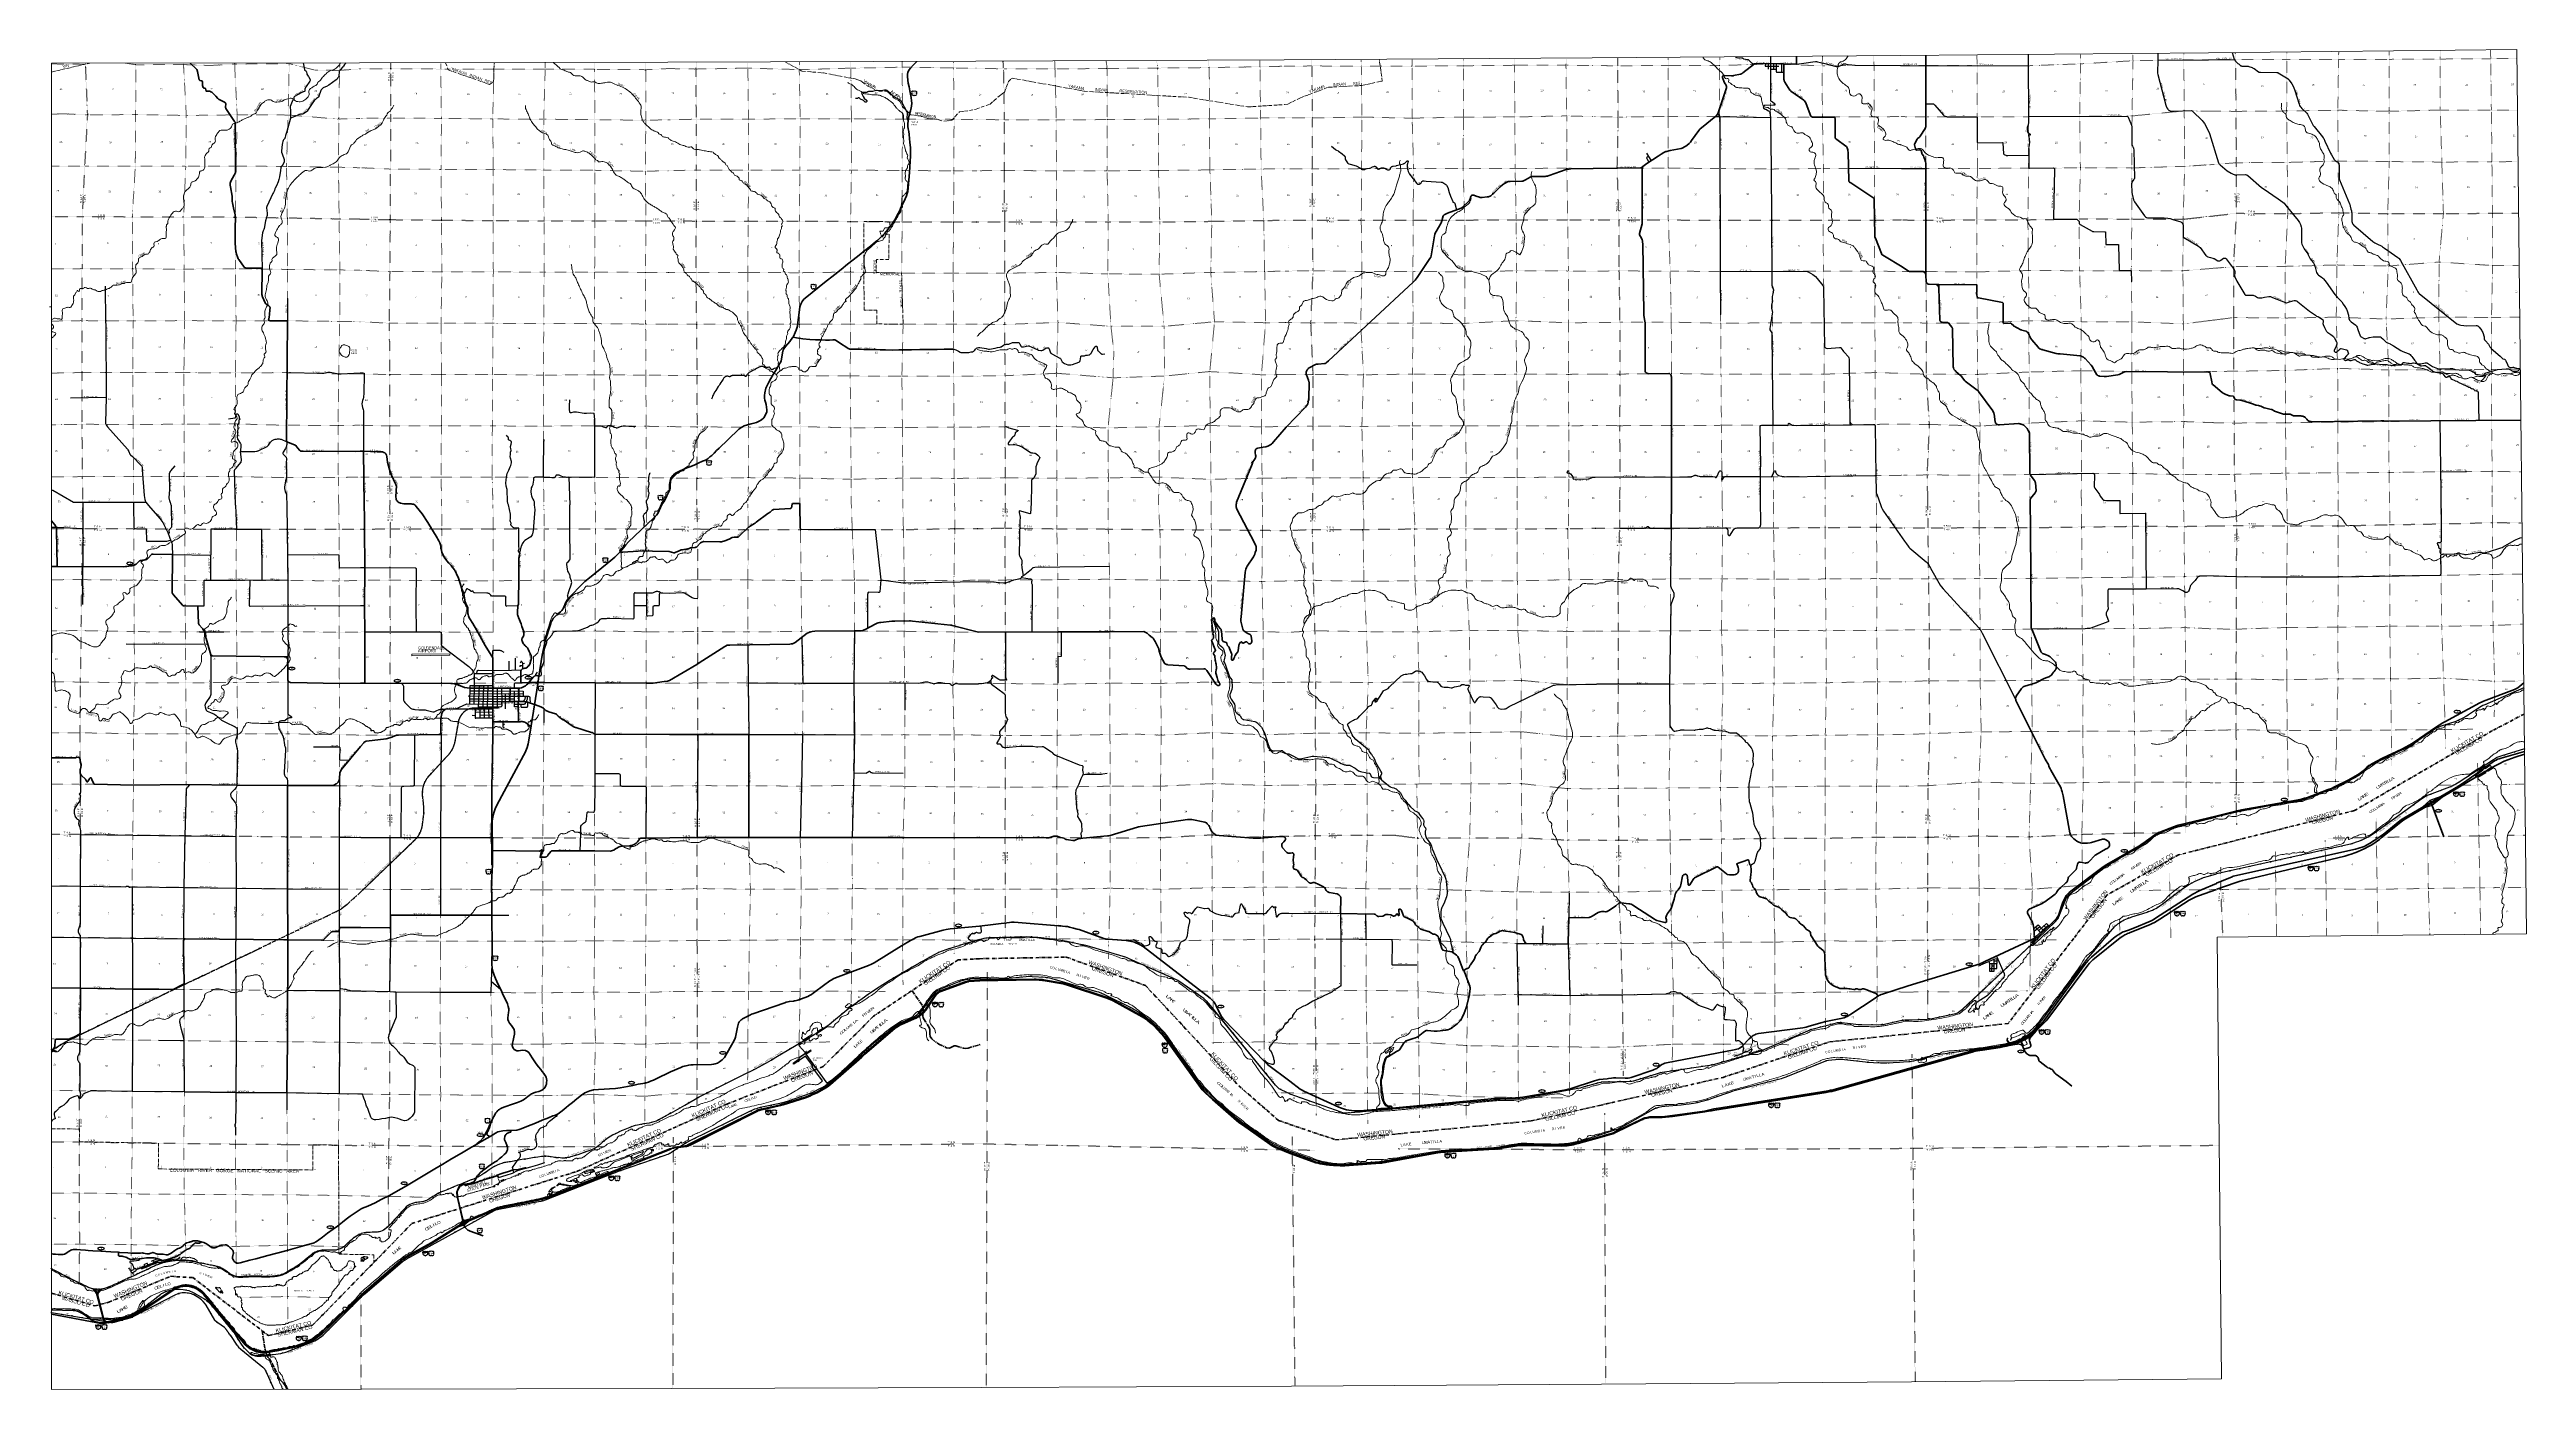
# Model space of a CAD drawing. Header units: feet. Extents: x -199 to 255675, y -686157 to -547785.
import ezdxf
from ezdxf.enums import TextEntityAlignment as Align

# ---------------------------------------------------------------- set-up
doc = ezdxf.new("R2010")
doc.units = ezdxf.units.FT
doc.header["$LTSCALE"] = 70
doc.header["$PDMODE"] = 32
doc.header["$PDSIZE"] = 35
for name, pattern in [('DASH_DOUBLE_DOT', [9.2, 5, -1.2, 0.3, -1.2, 0.3, -1.2]), ('DOT_DASHED', [7.7, 5, -1.2, 0.3, -1.2]), ('DOTTED', [1.5, 0.3, -1.2]), ('LONG_DASH_SHORT_DASH', [9.9, 6, -1.2, 1.5, -1.2]), ('LONG_DASHED', [7.5, 6, -1.5]), ('SHORT_DASHED', [2.7, 1.5, -1.2])]:
    doc.linetypes.add(name, pattern=pattern)
for name, color, linetype, lineweight in [('10', 7, 'DASH_DOUBLE_DOT', 70), ('11', 7, 'LONG_DASH_SHORT_DASH', 60), ('15', 7, 'Continuous', 25), ('16', 7, 'Continuous', 25), ('17', 7, 'Continuous', 25), ('18', 7, 'Continuous', 35), ('19', 7, 'Continuous', 25), ('20', 7, 'Continuous', 70), ('23', 7, 'Continuous', 70), ('26', 7, 'Continuous', 40), ('29', 7, 'Continuous', 25), ('31', 7, 'Continuous', 13), ('34', 7, 'Continuous', 25), ('36', 7, 'Continuous', 13), ('39', 7, 'Continuous', 13), ('4', 7, 'Continuous', 13), ('42', 7, 'Continuous', 25), ('44', 7, 'DOT_DASHED', 13), ('55', 7, 'Continuous', 13), ('57', 7, 'Continuous', 13), ('59', 7, 'Continuous', 13), ('6', 7, 'DOTTED', 25), ('61', 7, 'Continuous', 13), ('63', 7, 'Continuous', 25), ('7', 7, 'DOTTED', 13)]:
    doc.layers.add(name, color=color, linetype=linetype, lineweight=lineweight)
for name, color, linetype in [('12', 7, 'Continuous'), ('27', 7, 'Continuous'), ('30', 7, 'Continuous'), ('41', 7, 'Continuous')]:
    doc.layers.add(name, color=color, linetype=linetype)

msp = doc.modelspace()

# ---------------------------------------------------------------- hatches: boundary and pattern name
at = {"layer": '57'}
msp.add_hatch(color=256, dxfattribs=at).paths.add_polyline_path([(42594.49, -668874.39), (42507.86, -668894.84), (42561.35, -669121.41), (42647.98, -669100.96)])

# ---------------------------------------------------------------- linework, layer by layer
at = {"layer": '10'}
for points in [[(255424.98, -616408.24), (252111.58, -618152.54), (237898.93, -626380.13), (223625.3, -629968.15)], [(223625.3, -629968.15), (219716.1, -630958.76), (212327.85, -635103.05), (208904.92, -639574.37)], [(208904.91, -639574.38), (202128.87, -648369.81), (191838, -649444.19)], [(95885.3, -641672.62), (93649, -641791.49), (84933.81, -647606.42), (79721.68, -652811.99), (69820.57, -656662.85), (63971.77, -659283.36)], [(95885.3, -641671.92), (104824.44, -641515.55), (113008.57, -644436.05), (122645.78, -654793.86), (126772.09, -658385.24), (127941.78, -658785.25)], [(159914.67, -656826.86), (172679.41, -653929.51), (183707.02, -650250.74), (191838, -649444.19)], [(127941.78, -658785.25), (132688.87, -660381.74), (152852.29, -658429.54), (159914.67, -656826.86)], [(32004.65, -674375.28), (37218.69, -669025.51), (54333.19, -663616.59), (63971.77, -659283.36)], [(-2.51, -676217.64), (4475.84, -677528.7), (5922.45, -677147.36), (12281.98, -674475.3), (14600.73, -674602.36), (22408.3, -680593.17), (26976.84, -679518.06), (32004.65, -674375.28)]]:
    msp.add_lwpolyline(points, dxfattribs=at)
at = {"layer": '11'}
for points in [[(88907.07, -644979.97), (89993.61, -646559.39), (90050.85, -646689.43), (90062.23, -646861.98), (90024.45, -647424.35), (90027.99, -647621.05), (90047.95, -647739.17), (90092.08, -647857.42), (90667.42, -648768.33), (90727.24, -648972.63), (90736.86, -649434.26), (90767.19, -649719.07), (90931.65, -649952.66), (91664.89, -650513.06), (92470.79, -650864.12), (92758.17, -650896.01), (93058.42, -650775.24), (93244.42, -650681.45), (93439.21, -650683.95), (94212.08, -650918.84), (94461.34, -650955.04), (94687.78, -650897.08), (95931.88, -650536.11)], [(21769.02, -680105.51), (22061.38, -682019.58), (22105.12, -682192.36), (22158.93, -682355.13), (22324.62, -682737.04), (22360.57, -682815.44), (22436.67, -682893.95), (22538.84, -682986.59), (22796.62, -683477.18), (23052.29, -684009.92), (23286.14, -684436.2), (23394.01, -684657.34), (23429.84, -684781.91), (23471.63, -684930.59), (23533.61, -685035.16), (23647.64, -685204.13), (23757.85, -685290.77), (23952.18, -685463.97), (24048.21, -685600.76), (24132.18, -685745.55), (24216.13, -685896.36), (24266.13, -685976.8), (24294.05, -686051.17), (24311.47, -686144.49)]]:
    msp.add_lwpolyline(points, dxfattribs=at)
at = {"layer": '15'}
for p, q in [((248122.46, -624567.6), (248398.87, -624567.6)), ((248398.87, -624913.18), (248334.98, -624895.22)), ((248395.17, -624436.13), (248398.07, -624433.22)), ((248401.24, -624435.6), (248397.81, -624433.22)), ((248398.34, -624913.44), (248461.97, -624894.7)), ((233108.48, -632245.15), (233384.89, -632245.15)), ((233384.89, -632590.73), (233321, -632572.77)), ((233381.19, -632113.68), (233384.09, -632110.77)), ((233387.26, -632113.15), (233383.83, -632110.77)), ((233384.36, -632590.99), (233447.99, -632572.25)), ((219291.96, -636902.49), (219568.37, -636902.49)), ((219564.67, -636771.02), (219567.57, -636768.11)), ((219570.74, -636770.49), (219567.31, -636768.11)), ((219568.37, -637248.07), (219504.48, -637230.11)), ((219567.84, -637248.33), (219631.47, -637229.59)), ((90995.3, -646293.16), (91271.71, -646293.16)), ((91271.71, -646638.74), (91207.82, -646620.78)), ((91268.01, -646161.69), (91270.91, -646158.78)), ((91274.08, -646161.16), (91270.65, -646158.78)), ((91271.18, -646639), (91334.81, -646620.26)), ((205307.69, -649127.95), (205584.1, -649127.95)), ((205584.1, -649473.53), (205520.21, -649455.57)), ((205580.4, -648996.48), (205583.3, -648993.57)), ((205586.47, -648995.95), (205583.04, -648993.57)), ((205583.57, -649473.79), (205647.2, -649455.05)), ((114721.81, -650493.93), (114998.22, -650493.93)), ((114998.22, -650839.51), (114934.33, -650821.55)), ((114994.52, -650362.46), (114997.42, -650359.55)), ((115000.59, -650361.93), (114997.16, -650359.55)), ((114997.69, -650839.77), (115061.32, -650821.03)), ((73750.14, -657418.35), (74026.55, -657418.35)), ((74022.85, -657286.88), (74025.75, -657283.97)), ((74028.92, -657286.35), (74025.49, -657283.97)), ((177372, -656700.45), (177648.41, -656700.45)), ((177648.41, -657046.03), (177584.52, -657028.07)), ((177644.71, -656568.98), (177647.61, -656566.07)), ((177650.78, -656568.45), (177647.35, -656566.07)), ((177647.88, -657046.29), (177711.51, -657027.55)), ((74026.55, -657763.93), (73962.66, -657745.97)), ((74026.02, -657764.19), (74089.65, -657745.45)), ((143931.03, -661902.23), (144207.44, -661902.23)), ((144207.44, -662247.81), (144143.55, -662229.85)), ((144203.74, -661770.76), (144206.64, -661767.85)), ((144209.81, -661770.23), (144206.38, -661767.85)), ((144206.91, -662248.07), (144270.54, -662229.33)), ((57549, -664226.86), (57825.41, -664226.86)), ((57825.41, -664572.44), (57761.52, -664554.48)), ((57821.71, -664095.39), (57824.61, -664092.48)), ((57827.78, -664094.86), (57824.35, -664092.48)), ((57824.88, -664572.7), (57888.51, -664553.96)), ((38342.14, -671997.74), (38618.55, -671997.74)), ((38618.55, -672343.32), (38554.66, -672325.36)), ((38614.85, -671866.27), (38617.75, -671863.36)), ((38620.92, -671865.74), (38617.49, -671863.36)), ((38618.02, -672343.58), (38681.65, -672324.84)), ((4556.13, -679595.47), (4832.54, -679595.47)), ((4832.54, -679941.05), (4768.65, -679923.09)), ((4828.84, -679464), (4831.74, -679461.09)), ((4834.91, -679463.47), (4831.48, -679461.09)), ((4832.01, -679941.31), (4895.64, -679922.57)), ((25273.98, -680773.99), (25550.39, -680773.99)), ((25550.39, -681119.57), (25486.5, -681101.61)), ((25546.69, -680642.52), (25549.59, -680639.61)), ((25552.76, -680641.99), (25549.33, -680639.61)), ((25549.86, -681119.83), (25613.49, -681101.09))]:
    msp.add_line(p, q, dxfattribs=at)
for points in [[(248674.23, -624567.6), (248398.34, -624567.6), (248398.87, -624567.6)], [(233660.25, -632245.15), (233384.36, -632245.15), (233384.89, -632245.15)], [(219843.73, -636902.49), (219567.84, -636902.49), (219568.37, -636902.49)], [(91547.07, -646293.16), (91271.18, -646293.16), (91271.71, -646293.16)], [(205859.46, -649127.95), (205583.57, -649127.95), (205584.1, -649127.95)], [(115273.58, -650493.93), (114997.69, -650493.93), (114998.22, -650493.93)], [(74301.91, -657418.35), (74026.02, -657418.35), (74026.55, -657418.35)], [(177923.77, -656700.45), (177647.88, -656700.45), (177648.41, -656700.45)], [(144482.8, -661902.23), (144206.91, -661902.23), (144207.44, -661902.23)], [(58100.77, -664226.86), (57824.88, -664226.86), (57825.41, -664226.86)], [(38893.91, -671997.74), (38618.02, -671997.74), (38618.55, -671997.74)], [(5107.9, -679595.47), (4832.01, -679595.47), (4832.54, -679595.47)], [(25825.75, -680773.99), (25549.86, -680773.99), (25550.39, -680773.99)]]:
    msp.add_lwpolyline(points, dxfattribs=at)
for centre, radius, start, end in [((248425.09, -624602.7), 306.13, 148.44436, 254.43378), ((248276.49, -624320.1), 165.66, 227.34248, 315.8117), ((248520.18, -624320.1), 165.66, 224.18831, 312.69403), ((248371.58, -624602.7), 306.13, 283.08087, 31.62484), ((233411.11, -632280.25), 306.13, 148.44436, 254.43378), ((233262.51, -631997.65), 165.66, 227.34248, 315.8117), ((233506.2, -631997.65), 165.66, 224.18831, 312.69403), ((233357.6, -632280.25), 306.13, 283.08087, 31.62484), ((219594.59, -636937.59), 306.13, 148.44436, 254.43378), ((219445.99, -636654.99), 165.66, 227.34248, 315.8117), ((219689.68, -636654.99), 165.66, 224.18831, 312.69403), ((219541.08, -636937.59), 306.13, 283.08087, 31.62484), ((91297.93, -646328.26), 306.13, 148.44436, 254.43378), ((91149.33, -646045.66), 165.66, 227.34248, 315.8117), ((91393.02, -646045.66), 165.66, 224.18831, 312.69403), ((91244.42, -646328.26), 306.13, 283.08087, 31.62484), ((205610.32, -649163.05), 306.13, 148.44436, 254.43378), ((205461.72, -648880.45), 165.66, 227.34248, 315.8117), ((205705.41, -648880.45), 165.66, 224.18831, 312.69403), ((205556.81, -649163.05), 306.13, 283.08087, 31.62484), ((115024.44, -650529.03), 306.13, 148.44436, 254.43378), ((114875.84, -650246.43), 165.66, 227.34248, 315.8117), ((115119.53, -650246.43), 165.66, 224.18831, 312.69403), ((114970.93, -650529.03), 306.13, 283.08087, 31.62484), ((74052.77, -657453.45), 306.13, 148.44436, 254.43378), ((73904.17, -657170.85), 165.66, 227.34248, 315.8117), ((74147.86, -657170.85), 165.66, 224.18831, 312.69403), ((73999.26, -657453.45), 306.13, 283.08087, 31.62484), ((177674.63, -656735.55), 306.13, 148.44436, 254.43378), ((177526.03, -656452.95), 165.66, 227.34248, 315.8117), ((177769.72, -656452.95), 165.66, 224.18831, 312.69403), ((177621.12, -656735.55), 306.13, 283.08087, 31.62484), ((144233.66, -661937.33), 306.13, 148.44436, 254.43378), ((144085.06, -661654.73), 165.66, 227.34248, 315.8117), ((144328.75, -661654.73), 165.66, 224.18831, 312.69403), ((144180.15, -661937.33), 306.13, 283.08087, 31.62484), ((57851.63, -664261.96), 306.13, 148.44436, 254.43378), ((57703.03, -663979.36), 165.66, 227.34248, 315.8117), ((57946.72, -663979.36), 165.66, 224.18831, 312.69403), ((57798.12, -664261.96), 306.13, 283.08087, 31.62484), ((38644.77, -672032.84), 306.13, 148.44436, 254.43378), ((38496.17, -671750.24), 165.66, 227.34248, 315.8117), ((38739.86, -671750.24), 165.66, 224.18831, 312.69403), ((38591.26, -672032.84), 306.13, 283.08087, 31.62484), ((4858.76, -679630.57), 306.13, 148.44436, 254.43378), ((4710.16, -679347.97), 165.66, 227.34248, 315.8117), ((4953.85, -679347.97), 165.66, 224.18831, 312.69403), ((4805.25, -679630.57), 306.13, 283.08087, 31.62484), ((25576.61, -680809.09), 306.13, 148.44436, 254.43378), ((25428.01, -680526.49), 165.66, 227.34248, 315.8117), ((25671.7, -680526.49), 165.66, 224.18831, 312.69403), ((25523.1, -680809.09), 306.13, 283.08087, 31.62484)]:
    msp.add_arc(centre, radius, start, end, dxfattribs=at)
at = {"layer": '16'}
for p, q in [((88890.08, -552100.28), (88941.39, -552041.52)), ((89133.15, -552035.55), (89132.87, -552035.75)), ((89325.24, -552041.43), (89376.63, -552100.28)), ((78490.28, -572069.08), (78541.59, -572010.32)), ((78733.35, -572004.35), (78733.07, -572004.55)), ((78925.44, -572010.23), (78976.83, -572069.08)), ((67681.96, -590277.22), (67733.27, -590218.46)), ((67925.03, -590212.49), (67924.75, -590212.69)), ((68117.12, -590218.37), (68168.51, -590277.22)), ((62669.37, -593860.25), (62720.68, -593801.49)), ((62912.44, -593795.52), (62912.16, -593795.72)), ((63104.53, -593801.4), (63155.92, -593860.25)), ((56973.99, -600327.28), (57025.3, -600268.52)), ((57217.06, -600262.55), (57216.78, -600262.75)), ((57409.15, -600268.43), (57460.54, -600327.28)), ((50299.51, -613573.91), (50350.82, -613515.15)), ((50542.58, -613509.18), (50542.3, -613509.38)), ((50734.67, -613515.06), (50786.06, -613573.91)), ((248782.89, -624493.09), (248834.2, -624434.33)), ((249025.96, -624428.36), (249025.68, -624428.56)), ((249218.05, -624434.24), (249269.44, -624493.09)), ((44892.63, -632502.94), (44943.94, -632444.18)), ((45135.7, -632438.21), (45135.42, -632438.41)), ((45327.79, -632444.09), (45379.18, -632502.94)), ((233744.26, -632169.95), (233795.57, -632111.19)), ((233987.33, -632105.22), (233987.05, -632105.42)), ((234179.42, -632111.1), (234230.81, -632169.95)), ((219941.63, -636822.65), (219992.94, -636763.89)), ((220184.7, -636757.92), (220184.42, -636758.12)), ((220376.79, -636763.8), (220428.18, -636822.65)), ((45609.34, -641431.72), (45660.65, -641372.96)), ((45852.41, -641366.99), (45852.13, -641367.19)), ((46044.5, -641372.87), (46095.89, -641431.72)), ((91657.25, -646218.17), (91708.56, -646159.41)), ((91900.32, -646153.44), (91900.04, -646153.64)), ((92092.41, -646159.32), (92143.8, -646218.17)), ((205965.91, -649052.4), (206017.22, -648993.64)), ((206208.98, -648987.67), (206208.7, -648987.87)), ((206401.07, -648993.55), (206452.46, -649052.4)), ((114794.35, -650987.3), (114845.66, -650928.54)), ((115037.42, -650922.57), (115037.14, -650922.77)), ((115229.51, -650928.45), (115280.9, -650987.3)), ((74412.1, -657347.57), (74463.41, -657288.81)), ((74655.17, -657282.84), (74654.89, -657283.04)), ((74847.26, -657288.72), (74898.65, -657347.57)), ((178043.09, -656624.91), (178094.4, -656566.15)), ((178286.16, -656560.18), (178285.88, -656560.38)), ((178478.25, -656566.06), (178529.64, -656624.91)), ((44801.68, -658223.36), (44852.99, -658164.6)), ((45044.75, -658158.63), (45044.47, -658158.83)), ((45236.84, -658164.51), (45288.23, -658223.36)), ((144580.73, -661830.96), (144632.04, -661772.2)), ((144823.8, -661766.23), (144823.52, -661766.43)), ((145015.89, -661772.11), (145067.28, -661830.96)), ((44213.53, -662929.62), (44264.84, -662870.86)), ((44456.6, -662864.89), (44456.32, -662865.09)), ((44648.69, -662870.77), (44700.08, -662929.62)), ((58210.96, -664151.89), (58262.27, -664093.13)), ((58454.03, -664087.16), (58453.75, -664087.36)), ((58646.12, -664093.04), (58697.51, -664151.89)), ((44002.21, -669558.82), (44053.52, -669500.06)), ((44245.28, -669494.09), (44245, -669494.29)), ((44437.37, -669499.97), (44488.76, -669558.82)), ((38994.72, -671922.77), (39046.03, -671864.01)), ((39237.79, -671858.04), (39237.51, -671858.24)), ((39429.88, -671863.92), (39481.27, -671922.77)), ((5224.4, -679525.14), (5275.71, -679466.38)), ((5467.47, -679460.41), (5467.19, -679460.61)), ((5659.56, -679466.29), (5710.95, -679525.14)), ((26177.62, -680620.96), (26177.34, -680621.16)), ((25934.55, -680685.69), (25985.86, -680626.93)), ((26369.71, -680626.84), (26421.1, -680685.69))]:
    msp.add_line(p, q, dxfattribs=at)
for centre, radius, start, end in [((89036.29, -552365.81), 151.42, 159.09177, 283.81923), ((88697.1, -552210.91), 222.05, 332.97043, 29.75871), ((89032.47, -551883.86), 182.07, 239.97227, 303.45418), ((89234.25, -551884.36), 181.52, 236.33975, 300.08743), ((89234.24, -551883.86), 182.07, 236.54582, 236.59441), ((89230.41, -552365.81), 151.42, 256.18077, 20.90823), ((89569.6, -552210.91), 222.05, 150.24129, 207.02957), ((78636.49, -572334.61), 151.42, 159.09177, 283.81923), ((78297.3, -572179.71), 222.05, 332.97043, 29.75871), ((78632.67, -571852.66), 182.07, 239.97227, 303.45418), ((78834.45, -571853.16), 181.52, 236.33975, 300.08743), ((78834.44, -571852.66), 182.07, 236.54582, 236.59441), ((78830.61, -572334.61), 151.42, 256.18077, 20.90823), ((79169.8, -572179.71), 222.05, 150.24129, 207.02957), ((67828.17, -590542.75), 151.42, 159.09177, 283.81923), ((67488.98, -590387.85), 222.05, 332.97043, 29.75871), ((67824.35, -590060.8), 182.07, 239.97227, 303.45418), ((68026.13, -590061.3), 181.52, 236.33975, 300.08743), ((68026.12, -590060.8), 182.07, 236.54582, 236.59441), ((68022.29, -590542.75), 151.42, 256.18077, 20.90823), ((68361.48, -590387.85), 222.05, 150.24129, 207.02957), ((62815.58, -594125.78), 151.42, 159.09177, 283.81923), ((62476.39, -593970.88), 222.05, 332.97043, 29.75871), ((62811.76, -593643.83), 182.07, 239.97227, 303.45418), ((63013.54, -593644.33), 181.52, 236.33975, 300.08743), ((63013.53, -593643.83), 182.07, 236.54582, 236.59441), ((63009.7, -594125.78), 151.42, 256.18077, 20.90823), ((63348.89, -593970.88), 222.05, 150.24129, 207.02957), ((57120.2, -600592.81), 151.42, 159.09177, 283.81923), ((56781.01, -600437.91), 222.05, 332.97043, 29.75871), ((57116.38, -600110.86), 182.07, 239.97227, 303.45418), ((57318.16, -600111.36), 181.52, 236.33975, 300.08743), ((57318.15, -600110.86), 182.07, 236.54582, 236.59441), ((57314.32, -600592.81), 151.42, 256.18077, 20.90823), ((57653.51, -600437.91), 222.05, 150.24129, 207.02957), ((50445.72, -613839.44), 151.42, 159.09177, 283.81923), ((50106.53, -613684.54), 222.05, 332.97043, 29.75871), ((50441.9, -613357.49), 182.07, 239.97227, 303.45418), ((50643.68, -613357.99), 181.52, 236.33975, 300.08743), ((50643.67, -613357.49), 182.07, 236.54582, 236.59441), ((50639.84, -613839.44), 151.42, 256.18077, 20.90823), ((50979.03, -613684.54), 222.05, 150.24129, 207.02957), ((248929.1, -624758.62), 151.42, 159.09177, 283.81923), ((248589.91, -624603.72), 222.05, 332.97043, 29.75871), ((248925.28, -624276.67), 182.07, 239.97227, 303.45418), ((249127.06, -624277.17), 181.52, 236.33975, 300.08743), ((249127.05, -624276.67), 182.07, 236.54582, 236.59441), ((249123.22, -624758.62), 151.42, 256.18077, 20.90823), ((249462.41, -624603.72), 222.05, 150.24129, 207.02957), ((45038.84, -632768.47), 151.42, 159.09177, 283.81923), ((44699.65, -632613.57), 222.05, 332.97043, 29.75871), ((45035.02, -632286.52), 182.07, 239.97227, 303.45418), ((45236.8, -632287.02), 181.52, 236.33975, 300.08743), ((45236.79, -632286.52), 182.07, 236.54582, 236.59441), ((45232.96, -632768.47), 151.42, 256.18077, 20.90823), ((45572.15, -632613.57), 222.05, 150.24129, 207.02957), ((233890.47, -632435.48), 151.42, 159.09177, 283.81923), ((233551.28, -632280.58), 222.05, 332.97043, 29.75871), ((233886.65, -631953.53), 182.07, 239.97227, 303.45418), ((234088.43, -631954.03), 181.52, 236.33975, 300.08743), ((234088.42, -631953.53), 182.07, 236.54582, 236.59441), ((234084.59, -632435.48), 151.42, 256.18077, 20.90823), ((234423.78, -632280.58), 222.05, 150.24129, 207.02957), ((220087.84, -637088.18), 151.42, 159.09177, 283.81923), ((219748.65, -636933.28), 222.05, 332.97043, 29.75871), ((220084.02, -636606.23), 182.07, 239.97227, 303.45418), ((220285.8, -636606.73), 181.52, 236.33975, 300.08743), ((220285.79, -636606.23), 182.07, 236.54582, 236.59441), ((220281.96, -637088.18), 151.42, 256.18077, 20.90823), ((220621.15, -636933.28), 222.05, 150.24129, 207.02957), ((45755.55, -641697.25), 151.42, 159.09177, 283.81923), ((45416.36, -641542.35), 222.05, 332.97043, 29.75871), ((45751.73, -641215.3), 182.07, 239.97227, 303.45418), ((45953.51, -641215.8), 181.52, 236.33975, 300.08743), ((45953.5, -641215.3), 182.07, 236.54582, 236.59441), ((45949.67, -641697.25), 151.42, 256.18077, 20.90823), ((46288.86, -641542.35), 222.05, 150.24129, 207.02957), ((91803.46, -646483.7), 151.42, 159.09177, 283.81923), ((91464.27, -646328.8), 222.05, 332.97043, 29.75871), ((91799.64, -646001.75), 182.07, 239.97227, 303.45418), ((92001.42, -646002.25), 181.52, 236.33975, 300.08743), ((92001.41, -646001.75), 182.07, 236.54582, 236.59441), ((91997.58, -646483.7), 151.42, 256.18077, 20.90823), ((92336.77, -646328.8), 222.05, 150.24129, 207.02957), ((206112.12, -649317.93), 151.42, 159.09177, 283.81923), ((205772.93, -649163.03), 222.05, 332.97043, 29.75871), ((206108.3, -648835.98), 182.07, 239.97227, 303.45418), ((206310.08, -648836.48), 181.52, 236.33975, 300.08743), ((206310.07, -648835.98), 182.07, 236.54582, 236.59441), ((206306.24, -649317.93), 151.42, 256.18077, 20.90823), ((206645.43, -649163.03), 222.05, 150.24129, 207.02957), ((114940.56, -651252.83), 151.42, 159.09177, 283.81923), ((114601.37, -651097.93), 222.05, 332.97043, 29.75871), ((114936.74, -650770.88), 182.07, 239.97227, 303.45418), ((115138.52, -650771.38), 181.52, 236.33975, 300.08743), ((115138.51, -650770.88), 182.07, 236.54582, 236.59441), ((115134.68, -651252.83), 151.42, 256.18077, 20.90823), ((115473.87, -651097.93), 222.05, 150.24129, 207.02957), ((74558.31, -657613.1), 151.42, 159.09177, 283.81923), ((74219.12, -657458.2), 222.05, 332.97043, 29.75871), ((74554.49, -657131.15), 182.07, 239.97227, 303.45418), ((74756.27, -657131.65), 181.52, 236.33975, 300.08743), ((74756.26, -657131.15), 182.07, 236.54582, 236.59441), ((74752.43, -657613.1), 151.42, 256.18077, 20.90823), ((75091.62, -657458.2), 222.05, 150.24129, 207.02957), ((178189.3, -656890.44), 151.42, 159.09177, 283.81923), ((177850.11, -656735.54), 222.05, 332.97043, 29.75871), ((178185.48, -656408.49), 182.07, 239.97227, 303.45418), ((178387.26, -656408.99), 181.52, 236.33975, 300.08743), ((178387.25, -656408.49), 182.07, 236.54582, 236.59441), ((178383.42, -656890.44), 151.42, 256.18077, 20.90823), ((178722.61, -656735.54), 222.05, 150.24129, 207.02957), ((44947.89, -658488.89), 151.42, 159.09177, 283.81923), ((44608.7, -658333.99), 222.05, 332.97043, 29.75871), ((44944.07, -658006.94), 182.07, 239.97227, 303.45418), ((45145.85, -658007.44), 181.52, 236.33975, 300.08743), ((45145.84, -658006.94), 182.07, 236.54582, 236.59441), ((45142.01, -658488.89), 151.42, 256.18077, 20.90823), ((45481.2, -658333.99), 222.05, 150.24129, 207.02957), ((144726.94, -662096.49), 151.42, 159.09177, 283.81923), ((144387.75, -661941.59), 222.05, 332.97043, 29.75871), ((144723.12, -661614.54), 182.07, 239.97227, 303.45418), ((144924.9, -661615.04), 181.52, 236.33975, 300.08743), ((144924.89, -661614.54), 182.07, 236.54582, 236.59441), ((144921.06, -662096.49), 151.42, 256.18077, 20.90823), ((145260.25, -661941.59), 222.05, 150.24129, 207.02957), ((44359.74, -663195.15), 151.42, 159.09177, 283.81923), ((44020.55, -663040.25), 222.05, 332.97043, 29.75871), ((44355.92, -662713.2), 182.07, 239.97227, 303.45418), ((44557.7, -662713.7), 181.52, 236.33975, 300.08743), ((44557.69, -662713.2), 182.07, 236.54582, 236.59441), ((44553.86, -663195.15), 151.42, 256.18077, 20.90823), ((44893.05, -663040.25), 222.05, 150.24129, 207.02957), ((58357.17, -664417.42), 151.42, 159.09177, 283.81923), ((58017.98, -664262.52), 222.05, 332.97043, 29.75871), ((58353.35, -663935.47), 182.07, 239.97227, 303.45418), ((58555.13, -663935.97), 181.52, 236.33975, 300.08743), ((58555.12, -663935.47), 182.07, 236.54582, 236.59441), ((58551.29, -664417.42), 151.42, 256.18077, 20.90823), ((58890.48, -664262.52), 222.05, 150.24129, 207.02957), ((44148.42, -669824.35), 151.42, 159.09177, 283.81923), ((43809.23, -669669.45), 222.05, 332.97043, 29.75871), ((44144.6, -669342.4), 182.07, 239.97227, 303.45418), ((44346.38, -669342.9), 181.52, 236.33975, 300.08743), ((44346.37, -669342.4), 182.07, 236.54582, 236.59441), ((44342.54, -669824.35), 151.42, 256.18077, 20.90823), ((44681.73, -669669.45), 222.05, 150.24129, 207.02957), ((39140.93, -672188.3), 151.42, 159.09177, 283.81923), ((38801.74, -672033.4), 222.05, 332.97043, 29.75871), ((39137.11, -671706.35), 182.07, 239.97227, 303.45418), ((39338.89, -671706.85), 181.52, 236.33975, 300.08743), ((39338.88, -671706.35), 182.07, 236.54582, 236.59441), ((39335.05, -672188.3), 151.42, 256.18077, 20.90823), ((39674.24, -672033.4), 222.05, 150.24129, 207.02957), ((5370.61, -679790.67), 151.42, 159.09177, 283.81923), ((5031.42, -679635.77), 222.05, 332.97043, 29.75871), ((5366.79, -679308.72), 182.07, 239.97227, 303.45418), ((5568.57, -679309.22), 181.52, 236.33975, 300.08743), ((5568.56, -679308.72), 182.07, 236.54582, 236.59441), ((5564.73, -679790.67), 151.42, 256.18077, 20.90823), ((5903.92, -679635.77), 222.05, 150.24129, 207.02957), ((26076.94, -680469.27), 182.07, 239.97227, 303.45418), ((26278.72, -680469.77), 181.52, 236.33975, 300.08743), ((26278.71, -680469.27), 182.07, 236.54582, 236.59441), ((26080.76, -680951.22), 151.42, 159.09177, 283.81923), ((25741.57, -680796.32), 222.05, 332.97043, 29.75871), ((26274.88, -680951.22), 151.42, 256.18077, 20.90823), ((26614.07, -680796.32), 222.05, 150.24129, 207.02957)]:
    msp.add_arc(centre, radius, start, end, dxfattribs=at)
for centre, major_axis, start_param, end_param in [((89091.63, -552564.63), (-19.56, 51.67), 4.958777693, 6.283185307), ((89175.08, -552564.63), (19.56, 51.67), 0, 1.326375425), ((78691.83, -572533.43), (-19.56, 51.67), 4.958777693, 6.283185307), ((78775.28, -572533.43), (19.56, 51.67), 0, 1.326375425), ((67883.51, -590741.57), (-19.56, 51.67), 4.958777693, 6.283185307), ((67966.96, -590741.57), (19.56, 51.67), 0, 1.326375425), ((62870.92, -594324.6), (-19.56, 51.67), 4.958777693, 6.283185307), ((62954.37, -594324.6), (19.56, 51.67), 0, 1.326375425), ((57175.54, -600791.63), (-19.56, 51.67), 4.958777693, 6.283185307), ((57258.99, -600791.63), (19.56, 51.67), 0, 1.326375425), ((50501.06, -614038.26), (-19.56, 51.67), 4.958777693, 6.283185307), ((50584.51, -614038.26), (19.56, 51.67), 0, 1.326375425), ((248984.44, -624957.44), (-19.56, 51.67), 4.958777693, 6.283185307), ((249067.89, -624957.44), (19.56, 51.67), 0, 1.326375425), ((45094.18, -632967.29), (-19.56, 51.67), 4.958777693, 6.283185307), ((45177.63, -632967.29), (19.56, 51.67), 0, 1.326375425), ((233945.81, -632634.3), (-19.56, 51.67), 4.958777693, 6.283185307), ((234029.26, -632634.3), (19.56, 51.67), 0, 1.326375425), ((220143.18, -637287), (-19.56, 51.67), 4.958777693, 6.283185307), ((220226.63, -637287), (19.56, 51.67), 0, 1.326375425), ((45810.89, -641896.07), (-19.56, 51.67), 4.958777693, 6.283185307), ((45894.34, -641896.07), (19.56, 51.67), 0, 1.326375425), ((91858.8, -646682.52), (-19.56, 51.67), 4.958777693, 6.283185307), ((91942.25, -646682.52), (19.56, 51.67), 0, 1.326375425), ((206167.46, -649516.75), (-19.56, 51.67), 4.958777693, 6.283185307), ((206250.91, -649516.75), (19.56, 51.67), 0, 1.326375425), ((114995.9, -651451.65), (-19.56, 51.67), 4.958777693, 6.283185307), ((115079.35, -651451.65), (19.56, 51.67), 0, 1.326375425), ((178244.64, -657089.26), (-19.56, 51.67), 4.958777693, 6.283185307), ((178328.09, -657089.26), (19.56, 51.67), 0, 1.326375425), ((45003.23, -658687.71), (-19.56, 51.67), 4.958777693, 6.283185307), ((45086.68, -658687.71), (19.56, 51.67), 0, 1.326375425), ((74613.65, -657811.92), (-19.56, 51.67), 4.958777693, 6.283185307), ((74697.1, -657811.92), (19.56, 51.67), 0, 1.326375425), ((144782.28, -662295.31), (-19.56, 51.67), 4.958777693, 6.283185307), ((144865.73, -662295.31), (19.56, 51.67), 0, 1.326375425), ((44415.08, -663393.97), (-19.56, 51.67), 4.958777693, 6.283185307), ((44498.53, -663393.97), (19.56, 51.67), 0, 1.326375425), ((58412.51, -664616.24), (-19.56, 51.67), 4.958777693, 6.283185307), ((58495.96, -664616.24), (19.56, 51.67), 0, 1.326375425), ((44203.76, -670023.17), (-19.56, 51.67), 4.958777693, 6.283185307), ((44287.21, -670023.17), (19.56, 51.67), 0, 1.326375425), ((39196.27, -672387.12), (-19.56, 51.67), 4.958777693, 6.283185307), ((39279.72, -672387.12), (19.56, 51.67), 0, 1.326375425), ((5425.95, -679989.49), (-19.56, 51.67), 4.958777693, 6.283185307), ((5509.4, -679989.49), (19.56, 51.67), 0, 1.326375425), ((26136.1, -681150.04), (-19.56, 51.67), 4.958777693, 6.283185307), ((26219.55, -681150.04), (19.56, 51.67), 0, 1.326375425)]:
    msp.add_ellipse(centre, major_axis=major_axis, ratio=0.929097, start_param=start_param, end_param=end_param, dxfattribs=at)
at = {"layer": '17'}
for centre, major_axis in [((8091.08, -600849.64), (309.24, -1)), ((24828.94, -611706.62), (309.24, -1)), ((35731.1, -612974.14), (-309.24, 1)), ((49254.71, -612648.95), (-309.24, 1)), ((248532.47, -616166.76), (309.24, -1)), ((230662.11, -625246.79), (309.24, -1)), ((246586.84, -626394.12), (309.24, -1)), ((214131.86, -630540.89), (309.24, -1)), ((93696.74, -638239.1), (309.24, -1)), ((107881.77, -638984.24), (309.24, -1)), ((198112.28, -642240.49), (309.24, -1)), ((82169.23, -642928.93), (309.24, -1)), ((120792.08, -646619.49), (309.24, -1)), ((185216.66, -647427.46), (309.24, -1)), ((69350.4, -651399.75), (309.24, -1)), ((165765.94, -652618.88), (309.24, -1)), ((203439.82, -651246.76), (309.24, -1)), ((59920.03, -654481.43), (309.24, -1)), ((132956.1, -656634.88), (309.24, -1)), ((153967.75, -655349.5), (309.24, -1)), ((44298.32, -659885.02), (309.24, -1)), ((36433.31, -664866.27), (309.24, -1)), ((28802.51, -669405.16), (309.24, -1)), ((5123.01, -671608.43), (309.24, -1))]:
    msp.add_ellipse(centre, major_axis=major_axis, ratio=0.500121, dxfattribs=at)
at = {"layer": '18'}
for p, q in [((64907.55, -661127.85), (65001.2, -661087.91)), ((64907.55, -661127.85), (65000.58, -661140.14)), ((4599.23, -679257.96), (0, -678381.38))]:
    msp.add_line(p, q, dxfattribs=at)
for points in [[(223652.93, -633881.9), (225257.33, -633211.26), (225393.3, -633161.26), (225535.97, -633123.16), (238008.42, -630360.82), (238248.31, -630299.77), (238475.26, -630234.89), (238692.95, -630156.12), (238892.43, -630076.13), (239146.84, -629956.85), (239446.84, -629791.59), (240422.5, -629161.19), (240603.48, -629032.37), (240858.02, -628839.31), (242601.09, -627425.36), (242775.39, -627291.48), (243002.71, -627147.76), (248643.79, -623866.43), (248808.37, -623761.16), (249513.25, -623274.84), (252366.81, -621251.68), (252528.72, -621155.67), (252693.14, -621079.21), (252855.24, -621016.65), (253059.77, -620952.19), (255467.64, -620285.47)], [(223678.06, -634501.74), (225597.99, -633831.04), (226107.13, -633665.18), (226347.41, -633601.49), (226634.67, -633537.32), (236914.86, -631074.26), (237331.25, -630948.53), (237572.39, -630867.3), (237942.63, -630730.73), (238235.63, -630620.18), (238651.26, -630443.42), (238920.51, -630316.73), (239355.27, -630100.51), (239684.97, -629912.43), (240476.34, -629357.47), (240682.22, -629199.19), (242862.56, -627449.74), (243010.76, -627346.74), (243366.4, -627125.4), (252313.3, -621839.93), (252727.4, -621602.46), (252982.61, -621468.47), (253244.3, -621343.35), (253382.02, -621285.16), (254492.08, -620870.58), (255470.7, -620563.39)], [(213009.53, -639537.11), (213285.91, -639336.29), (213502.7, -639194.24), (213720.77, -639059.8), (213887.86, -638965.5), (214019.26, -638904.93), (214165.27, -638848.69), (214560.58, -638709.83), (215178.03, -638480.28), (216657.11, -637869.55), (216908.32, -637752.4), (217100.05, -637646.3), (217357.11, -637504.85), (221201.87, -635011.32), (221411.17, -634893.26), (221670.39, -634752.33), (221916.72, -634636.07), (222191.3, -634511.16), (223663.13, -633896.37)], [(213712.21, -639530.65), (213971.41, -639355.58), (214198.3, -639223.24), (214355.93, -639133.74), (214471.6, -639075.87), (214583, -639024.44), (214739.13, -638955.89), (216737.52, -638166.22), (217021.86, -638037.46), (217241.43, -637929.22), (217524.2, -637770.61), (217808.86, -637593.45), (220830.26, -635629.13), (221094.13, -635484.81), (221304.91, -635384.16), (221513.99, -635296.2), (221809.99, -635179.19), (223669.04, -634510.51)], [(205172.11, -648866.2), (205526.66, -648472.75), (205920.01, -647966.66), (210064.76, -642276.27), (210412.82, -641842.7), (210570.3, -641674.29), (210733.06, -641515.73), (213009.53, -639537.11)], [(205225.95, -648918.41), (205816.14, -648346.65), (206060.15, -648089.47), (206226.23, -647898.69), (210358.49, -642338.85), (210531.75, -642145.68), (210681.66, -641991.41), (210775.89, -641901.41), (210895.82, -641798.56), (211062.86, -641661.43), (213712.21, -639530.65)], [(95894.48, -643897.85), (94768.61, -643967.73), (94707.93, -643976.53), (94627.22, -643992.26), (94498.52, -644029.93), (91745.38, -645036.68), (91652.64, -645080.78), (91581.37, -645126.92), (91472.36, -645215.01), (91384.32, -645303.09), (91204.04, -645517.02), (90340.38, -646840.46), (90271.99, -646933.01), (90174.77, -647043.9), (89943.14, -647263.07), (89800.59, -647380.53), (89643.17, -647509.24), (89392.87, -647679.4), (89294.34, -647736.03), (89088.04, -647828.79), (87790.39, -648385.65), (87606.85, -648480.59), (87455.92, -648564.48), (87288.22, -648669.35), (87085.3, -648818.97), (83982.42, -651477.7), (83660.76, -651775.39), (80413.53, -654597.51), (80245.83, -654731.74), (80018.21, -654898.94), (79539.39, -655195.26), (79320.33, -655317.96), (79069.83, -655446.94), (78561.54, -655675.08), (78298.41, -655790.9), (77862.61, -655961.64), (75564.89, -656696.96), (75301.56, -656773.36), (74425.25, -656975.47), (73322.43, -657203.98)], [(95894.79, -643972.98), (94776.33, -644042.4), (94720.49, -644050.49), (94644.97, -644065.21), (94521.96, -644101.22), (91774.43, -645105.92), (91689.28, -645146.4), (91625.44, -645187.73), (91522.59, -645270.84), (91439.62, -645353.86), (91264.34, -645561.85), (90402, -646883.28), (90330.45, -646980.1), (90228.86, -647095.97), (89992.82, -647319.32), (89848.17, -647438.5), (89688.08, -647569.4), (89432.7, -647743.02), (89328.49, -647802.91), (89118.21, -647897.46), (87822.45, -648453.51), (87642.31, -648546.69), (87494.05, -648629.1), (87330.42, -648731.42), (87132.02, -648877.71), (84032.31, -651533.72), (83710.84, -651831.23), (80461.58, -654655.11), (80291.48, -654791.26), (80060.21, -654961.15), (79577.47, -655259.9), (79355.83, -655384.04), (79102.38, -655514.54), (78592, -655743.62), (78327.21, -655860.17), (77887.74, -656032.34), (75586.77, -656768.7), (75320.45, -656845.97), (74441.29, -657048.74), (73337.65, -657277.42)], [(95894.48, -643897.85), (101512.61, -643781.29), (101715.76, -643791.01), (102026.99, -643806.54), (102373.51, -643833.74), (102678.86, -643877.6), (104301.91, -644152.1), (104530.65, -644206.99), (105197.43, -644408.29), (108844.52, -645600.08), (109049.23, -645671.27), (109279.87, -645769.55), (109559.48, -645892.89), (109719.79, -645974.67), (112718.61, -647621.13), (112891.09, -647728.87), (113194.33, -647933.99), (113305.38, -648019.46), (113608.63, -648258.76), (113791.94, -648419.7), (113954.59, -648583.53), (115003.14, -649730.92), (115250.86, -650042.88), (118776.62, -654934.76), (118943.23, -655160.17), (119105.53, -655339.65), (119275.11, -655514.39), (119973.87, -656164.85), (122482.37, -658333.95), (122712.48, -658521.14), (123076.26, -658779.43), (125885.9, -660779.58), (126042.84, -660878.39), (126221.18, -660978.29), (126332.23, -661033.84), (126538.01, -661124.81), (126822.34, -661248.57), (127957.94, -661721.92)], [(95894.79, -643972.98), (101511.59, -643856.33), (101712.1, -643865.92), (102022.19, -643881.39), (102365.24, -643908.32), (102667.27, -643951.71), (104286.89, -644225.62), (104511.05, -644279.41), (105174.94, -644479.84), (108820.55, -645671.15), (109022.18, -645741.27), (109250.03, -645838.36), (109527.28, -645960.66), (109684.69, -646040.96), (112680.67, -647685.86), (112850.2, -647791.76), (113150.41, -647994.83), (113259.28, -648078.62), (113560.63, -648316.42), (113740.53, -648474.36), (113900.27, -648635.27), (114946.02, -649779.6), (115191.04, -650088.15), (118716.04, -654978.98), (118885.12, -655207.73), (119050.79, -655390.93), (119222.61, -655567.99), (119923.77, -656220.68), (122434.17, -658391.42), (122667.06, -658580.87), (123032.8, -658840.56), (125844.14, -660841.91), (126004.51, -660942.88), (126186.06, -661044.58), (126300.27, -661101.71), (126507.88, -661193.49), (126792.94, -661317.57), (127958.39, -661803.37)], [(199485.52, -651033.19), (201289.51, -650767.08), (201556.44, -650716.38), (201907.66, -650639.24), (202293.14, -650536.39), (202507.3, -650472.11), (202708.61, -650403.55), (203434.6, -650142.14), (203565.24, -650090.72), (203685.17, -650035.01), (203742.99, -650005.01), (203794.39, -649975.01), (203884.33, -649919.3), (204023.53, -649829.31), (204218.42, -649685.75), (204735.65, -649290.22), (204861.95, -649179.01), (204951.9, -649093.3), (205172.11, -648866.2)], [(199496.46, -651107.39), (201301.99, -650841.05), (201571.49, -650789.86), (201925.38, -650712.14), (202313.59, -650608.56), (202530.18, -650543.55), (202733.41, -650474.34), (203461.04, -650212.33), (203594.8, -650159.69), (203718.25, -650102.34), (203779.19, -650070.72), (203833.05, -650039.29), (203924.44, -649982.68), (204066.17, -649891.05), (204263.44, -649745.74), (204783.27, -649348.22), (204912.62, -649234.32), (205004.71, -649146.57), (205225.95, -648918.41)], [(191867.43, -653009.74), (198289.71, -651220.61), (198444.76, -651181.35), (198559.91, -651160.86), (199485.52, -651033.19)], [(199496.46, -651107.39), (198965.15, -651198.49), (198770.27, -651232.77), (198601.09, -651267.06), (198513.29, -651286.34), (198397.64, -651314.19), (191868.71, -653164.26)], [(170771.67, -657409.35), (171724.45, -657191.11), (171994.38, -657140.21), (183525, -655322.69), (183795.88, -655267.29), (183917.8, -655238.26), (191867.43, -653009.74)], [(170782.29, -657483.59), (171188.14, -657423.04), (171479.12, -657375.94), (171818.76, -657321.24), (183328.13, -655491.32), (183617.22, -655439.61), (183777.34, -655405.16), (183929.59, -655373.25), (184161.62, -655309.69), (191868.71, -653164.26)], [(65000.58, -661140.14), (65582.4, -661067.04), (65643.89, -661057.84), (65686.33, -661046.83), (65743.46, -661027.43), (65795.34, -661004.89), (65977.05, -660919.74), (72937.23, -657404.78), (73044.14, -657356.54), (73109.13, -657335.57), (73216.04, -657304.11), (73337.65, -657277.42)], [(73322.43, -657203.98), (73140.05, -657252.22), (73075.07, -657273.19), (73018.6, -657293.74), (72817.87, -657390.55), (65747.13, -660908.41), (65723.55, -660919.42), (65694.2, -660930.95), (65625.54, -660952.45), (65419.64, -661002.35), (65001.2, -661087.91)], [(159936.86, -660053.08), (161121.07, -659735.71), (161268.69, -659687.73), (161356.41, -659653.48), (161479.43, -659598.89), (164142.07, -658296.9), (164353.89, -658204.26), (164484.4, -658155.02), (164612.78, -658112.21), (164822.45, -658056.55), (164952.96, -658028.73), (165078.68, -658010.33), (165350.65, -657991.56), (166186.73, -657997.58), (166381.1, -657986.98), (167457.9, -657883.24), (170771.67, -657409.35)], [(159937.39, -660130.88), (161142.38, -659807.64), (161293.94, -659758.38), (161385.27, -659722.72), (161511.12, -659666.88), (164173.58, -658364.98), (164382.17, -658273.75), (164509.51, -658225.71), (164634.29, -658184.1), (164839.9, -658129.52), (164966.22, -658102.59), (165086.7, -658084.95), (165352.97, -658066.58), (166188.5, -658072.59), (166386.74, -658061.78), (167466.81, -657957.73), (170782.29, -657483.59)], [(127957.94, -661721.92), (130652.85, -662668.62), (130871.99, -662733.04), (131066.16, -662775.54), (131328.36, -662826.08), (131684.27, -662878.47), (132026.28, -662914.82), (132180.18, -662929.8), (132459.13, -662947.98), (132702.81, -662965.09), (133130.32, -662982.2), (133603.61, -662984.74), (134053.21, -662970.73), (137268.18, -662713.24), (137431.08, -662697.76), (137561.47, -662682.78), (137763.2, -662650.46), (142430.68, -661787.51), (143206.73, -661662.65), (143491.02, -661622.01), (143758.22, -661587.79), (143858.68, -661577.1), (143987.53, -661566.09), (149021.3, -661274.4), (149118.14, -661265.93), (149596.48, -661200.52), (151644.03, -660896.3), (151729.15, -660888.45), (151795.41, -660886.31), (152137.85, -660885.73), (155956.31, -660955.46), (156399.79, -660935.51), (156573.89, -660915.2), (157008.78, -660841.11), (157176.67, -660811.47), (157285.16, -660788.49), (157519.15, -660731.95), (157678.47, -660692.25), (159936.86, -660053.08)], [(127958.39, -661803.37), (130629.83, -662740.03), (130853.37, -662805.74), (131051.04, -662849.01), (131315.8, -662900.04), (131674.84, -662952.89), (132018.68, -662989.44), (132174.11, -663004.56), (132454.06, -663022.81), (132698.68, -663039.98), (133128.62, -663057.19), (133604.58, -663059.75), (134057.37, -663045.64), (137274.72, -662787.96), (137438.91, -662772.35), (137571.69, -662757.1), (137775.95, -662724.37), (142443.46, -661861.42), (143217.99, -661736.8), (143501.09, -661696.33), (143766.95, -661662.28), (143865.84, -661651.76), (143992.89, -661640.91), (149026.74, -661349.21), (149126.49, -661340.49), (149607.07, -661274.77), (151652.99, -660970.79), (151733.81, -660963.34), (151796.68, -660961.31), (152137.23, -660960.73), (155957.31, -661030.49), (156405.83, -661010.31), (156584.54, -660989.47), (157021.6, -660915.01), (157190.96, -660885.11), (157301.74, -660861.64), (157537.03, -660804.79), (157697.75, -660764.74), (159937.39, -660130.88)], [(39232.5, -671013.19), (42631.3, -668899.27), (42713.72, -668859.34), (45901.55, -667477.38), (46110.32, -667401.43), (46211.14, -667372.61), (46339.25, -667344.14), (50625.93, -666470.43), (50889.25, -666400.49), (51129.17, -666321.25), (63977.22, -661263.4)], [(39269.46, -671072.63), (42665.14, -668960.65), (42742.92, -668922.98), (45927.47, -667542.44), (46131.94, -667468.05), (46228.36, -667440.49), (46353.83, -667412.6), (50641.91, -666538.61), (50909.23, -666467.61), (51152.99, -666387.11), (63977.43, -661338.55)], [(39232.5, -671013.19), (36859.17, -672316.12), (36529.18, -672506.75), (36341.86, -672626.18), (36247.94, -672691.95), (36147.4, -672767.53), (32009.34, -676372.87)], [(39269.46, -671072.63), (36896, -672381.46), (36568.12, -672570.87), (36383.55, -672688.55), (36292, -672752.66), (36194.63, -672825.85), (32009.48, -676472.23)], [(4599.23, -679257.96), (4940.13, -679327.87), (5096.8, -679347.47), (5218.64, -679354.11), (5319.23, -679349.58), (5431.92, -679333.97), (7927.87, -678767.3), (8103.59, -678720.36), (8255.19, -678664.02), (8380.48, -678612.16), (8554.73, -678526.45), (9058.75, -678244.06), (12850.2, -675744.36), (12971.29, -675677.27), (13111.97, -675616.35), (13267.35, -675568.03), (13337.05, -675548.56), (13452.12, -675528.12), (13579.03, -675513.78), (13901.2, -675501.43), (14028.35, -675505.46), (14219.09, -675524.32), (14406.42, -675566.57), (14604.59, -675616.14), (14779.22, -675673.03), (14926.79, -675737.44), (15165.63, -675886.83), (15371.82, -676051.11), (15724.81, -676381.92), (20018.8, -681552.23), (20165.05, -681692.43), (20338.92, -681831.61), (20537.98, -681957.16), (20698.48, -682042.64), (21047.49, -682209.95), (21197.36, -682258.45), (21374.55, -682303.39), (21567.1, -682328.16), (21719.69, -682341.25), (22054.62, -682333.69), (22312.29, -682315.63), (22574.38, -682290.33), (22841.28, -682253.34), (23304.46, -682176.04), (25121, -681790.2)], [(4614.3, -679184.49), (4952.34, -679253.81), (5103.51, -679272.72), (5218.99, -679279.02), (5312.38, -679274.81), (5418.45, -679260.12), (7909.88, -678694.47), (8080.8, -678648.82), (8227.77, -678594.2), (8349.55, -678543.79), (8519.82, -678460.04), (9019.73, -678179.95), (12812.39, -675679.45), (12908.3, -675628.95), (12962.43, -675602.84), (13059.48, -675561.73), (13143.47, -675534.42), (13315.16, -675485.2), (13454.22, -675456.69), (13570.89, -675439.04), (13900.95, -675426.38), (14033.23, -675430.58), (14231.08, -675450.14), (14423.77, -675493.6), (14625.33, -675544.02), (14805.9, -675602.84), (14961.87, -675670.92), (15209.02, -675825.51), (15420.91, -675994.33), (15779.51, -676330.4), (20073.78, -681501.04), (20214.53, -681635.97), (20382.5, -681770.42), (20575.66, -681892.26), (20732.33, -681975.7), (21075.37, -682140.14), (21218.15, -682186.35), (21388.6, -682229.58), (21575.09, -682253.57), (21722.06, -682266.18), (22050.65, -682258.76), (22271.35, -682244.21), (22417.28, -682232.65), (22566.11, -682215.76), (22829.96, -682179.19), (23290.49, -682102.33), (25105.42, -681716.84)], [(0, -677937.31), (2257.94, -677988.48), (2414.95, -678008.13), (2540.92, -678029.14), (2679.5, -678066.95), (2784.48, -678108.96), (2876.86, -678155.18), (3076.64, -678258.64), (3258.99, -678365.24), (4310.45, -679080.39), (4344.25, -679100.47), (4387.54, -679119.37), (4440.03, -679140.38), (4517.71, -679163.49), (4614.3, -679184.49)], [(25105.42, -681716.84), (25392.22, -681640.17), (25551.59, -681590.89), (25799.35, -681508.96), (26074.41, -681408.12), (26230.84, -681345.1), (26394.62, -681269.48), (26650.78, -681135.03), (27086.74, -680889.2), (27318.48, -680735.89), (27750.81, -680406.66), (27933.68, -680256.93), (28059.67, -680135.09), (32009.34, -676372.87)], [(25121, -681790.2), (25465.5, -681700.13), (25818.25, -681586.69), (25864.44, -681571.98), (25971.52, -681534.17), (26236.08, -681437.54), (26380.96, -681378.71), (26562.59, -681294.69), (26785.16, -681193.85), (26898.17, -681133.45), (27041.32, -681059.4), (27200.89, -680962.77), (27493.91, -680768.45), (27972.53, -680424.99), (28320.03, -680114.08), (32009.48, -676472.23)]]:
    msp.add_lwpolyline(points, dxfattribs=at)
at = {"layer": '18', "lineweight": 70}
msp.add_lwpolyline([(63977.32, -661300.98), (64155.03, -661250.26), (64264.04, -661223), (64324.83, -661212.51), (64907.55, -661127.85)], dxfattribs=at)
at = {"layer": '18'}
msp.add_point((251082.44, -622195.33), dxfattribs=at)
at = {"layer": '19'}
for points in [[(244873.17, -626059.74), (245257.06, -625748.99), (245739.17, -625294), (246381.08, -625073.48), (246893.79, -624884.38)], [(247188.96, -624867.18), (245946.74, -625859.91), (245051.58, -626129.86)], [(204353.99, -650157.6), (204303.41, -649843.8), (204301.8, -649802.55), (204301.27, -649768.8), (204308.22, -649722.2), (204322.53, -649676.99), (204374.08, -649573.82), (204401.38, -649531.5), (204427.62, -649496.68), (204499.75, -649414.18), (205828.7, -648084.14)], [(204353.99, -650157.6), (204382.12, -649975.7), (204392.81, -649938.61), (204402.45, -649910.76), (204415.3, -649885.04), (204448.49, -649836.83), (204535.31, -649722.9), (205079.73, -649075.08)], [(202033.65, -650683.25), (203037.77, -650493.93), (203114.31, -650483.92), (203178.02, -650480.17), (203237.45, -650479.64), (203286.69, -650484.08), (203322.04, -650490.35), (203357.38, -650501.07), (203403.37, -650522.31), (203430.19, -650537.49), (203618.9, -650685.07)], [(203618.9, -650685.07), (203499.79, -650347.86), (203487.47, -650325.9), (203477.31, -650315.72), (203458.56, -650301.26), (203440.36, -650291.62), (203403.06, -650281.02), (203268.47, -650238.68), (203167.86, -650214.71), (203062.45, -650221.9), (202947.47, -650248.27), (202645.63, -650351.33), (202545.02, -650387.28), (202120.9, -650582.35)], [(41713.9, -669469.86), (42194.32, -669108.87), (42528.41, -668793.16)], [(42623.18, -669194.98), (42174.21, -669342.18), (42020.82, -669403.26), (41765.04, -669520.48)], [(42528.41, -668793.16), (43068.89, -668641.85), (43574.74, -668486.08)], [(43843.57, -668445.84), (43131, -668794.85), (43053.52, -668846.53), (42622.01, -669190.01)]]:
    msp.add_lwpolyline(points, dxfattribs=at)
at = {"layer": '20'}
msp.add_line((45530.86, -640468.92), (45501.4, -637170.09), dxfattribs=at)
for points in [[(88182.58, -563203.85), (88331.09, -562881.74), (88397.9, -562660.58), (88464.62, -562427.39), (88514.33, -562059.98), (88565.19, -561277.45), (88635.99, -560470.69), (88670.23, -559900.87), (88698.36, -559319.07), (88734.89, -558789.33), (88726.74, -557901.01), (88688.99, -557383.94), (88654.07, -556985.16), (88615.01, -556568.37), (88556.58, -556256.02), (88500.38, -555977.75), (88460.55, -555739.44), (88464.47, -555434.59), (88486.86, -555185.73), (88546.92, -554860.35), (88617.3, -554574.99), (88728.7, -554118.83), (88800.98, -553817.41), (88841.86, -553624.54), (88865.87, -553319.52), (88860.19, -553078.92), (88809.65, -552746.45), (88734.8, -552386.12), (88674.29, -552063.76), (88590.83, -551621.27), (88499.85, -551253.05), (88453.48, -550942.6), (88426.8, -550571.83), (88433.21, -550337.14), (88476.08, -550142.26), (88577.11, -549928.83), (88724.32, -549709), (89001.59, -549405.86), (89225.21, -549191.4), (89382.8, -549013.71)], [(76572.68, -577499.29), (76637.79, -577411.2), (76829.99, -577012.51), (76942.82, -576762.89), (77052.48, -576344.84), (77122.46, -575710.55), (77227.64, -574935.58), (77324.14, -574359.22), (77398.61, -574083.85), (77537.43, -573813.96), (77718.71, -573579.8), (78026.49, -573328.54), (79867.36, -571853.08), (80938.74, -570999.77), (81584.36, -570484.95), (82250.02, -569961.94), (82807.66, -569512.04), (83449.3, -569003.27), (84020.9, -568537.21), (84598.59, -568081.12), (85120.16, -567647.57), (85360.11, -567469.07), (85605.73, -567238.38), (85897.15, -566947.15), (86096.74, -566744.92), (86401.74, -566383.39), (86652.82, -566070.43), (86871.7, -565751.73), (87112.14, -565354.64), (87370.13, -564879.19), (87588.33, -564462.24), (87788.22, -564013.35), (87968.63, -563652.86), (88182.58, -563203.85)], [(74995.57, -580632.47), (75041.57, -580549.07), (75214.33, -580246.8), (75305.71, -580091.62), (75368.84, -579920.62), (75460.82, -579560.88), (75515.98, -579109.2), (75592.29, -578809.76), (75828.91, -578440.77), (76263.44, -577917.71), (76572.68, -577499.29)], [(63790.65, -593444), (63819.61, -593355.35), (63843.66, -593245.16), (63846.26, -592689.92), (63865.16, -592517.29), (63898.13, -592344.55), (63935.26, -592191.83), (64016.3, -591994.62), (64102.04, -591895.63), (64185.66, -591780.62), (64271.5, -591695.67), (64475.3, -591521.48), (64657.57, -591431.71), (64933.96, -591291), (65266.69, -591159.85), (65631.35, -590996.34), (66048.23, -590826.38), (66453.06, -590658.52), (66803.68, -590499.14), (67244.47, -590300.9), (67464.96, -590214.81), (67621.21, -590139.29), (67833.34, -590007.15), (68025.23, -589855.13), (68203.02, -589697.21), (68464.66, -589458.37), (68716.05, -589191.53), (68967.64, -588952.77), (69257.21, -588683.61), (69578.63, -588370.07), (69936, -588024.13), (70297.37, -587676.15), (70626.94, -587378.58), (71020.2, -586990.23), (71306.13, -586777.25), (71556.56, -586660.83), (71907.38, -586529.52), (72290.62, -586438.05), (72567.54, -586373.55), (72818.24, -586297.23), (73124.9, -586174.32), (73349.02, -586032.05), (73582.59, -585803.47), (73767.57, -585523.16), (73885.96, -585205.31), (73892.5, -584988.68), (73872.5, -584712.1), (73828.35, -584431.72), (73756.44, -584205.71), (73696.59, -583979.61), (73650.95, -583773.44), (73645.11, -583510.78), (73685.35, -583225.68), (73792.63, -582755.51), (74093.88, -582141.32), (74328.28, -581742.28), (74562.78, -581357.27), (74809.33, -580970.15), (74995.57, -580632.47)], [(63790.65, -593444), (63559.81, -593888.2), (63311.34, -594389.19), (63053.84, -594770.25)], [(50992.47, -608885.1), (51001.37, -608840.85), (51597.14, -607044.36), (51631.16, -606921.72), (51682.63, -606788.89), (51747.71, -606662.18), (51825.68, -606542.95), (51915.68, -606432.53), (52016.73, -606332.13), (52423.67, -605988.16), (52456.3, -605963.61), (52587.36, -605850.98), (52705.94, -605725.27), (52810.72, -605587.86), (52900.57, -605440.24), (52974.49, -605284.05), (53031.68, -605120.98), (53116.2, -604919.52), (53259.03, -604649.87), (53429.26, -604396.62), (54922.51, -602900.66), (55097.94, -602728.31), (55570.27, -602327.75), (57406.42, -600851.24), (57580.16, -600725.13), (58188.33, -600218.68), (58740.22, -599651.43), (59217.59, -599053.75), (59319.94, -598932.81), (59612.12, -598634.22), (62199.69, -596180.12), (62217.34, -596165.72), (62375.66, -596020.5), (62517.94, -595859.54), (62642.61, -595684.58), (63053.84, -594770.25)], [(50358.13, -612485.75), (50699.43, -610341.73), (50992.47, -608885.1)], [(49537.79, -617639.01), (49884.88, -615458.67), (50231.45, -613281.54), (50358.13, -612485.75)], [(45758.31, -626389.71), (45819.67, -626203.28), (45999.78, -625802.86), (48758.88, -620684.15), (48852.95, -620528.59), (49019.91, -620196.57), (49151.24, -619848.92), (49245.52, -619489.45), (49301.7, -619122.09), (49537.79, -617639.01)], [(45553.57, -630485.77), (45535.76, -627782.39), (45541.93, -627485.95), (45589.49, -627049.47), (45682.4, -626620.34), (45758.31, -626389.71)], [(45501.4, -637170.09), (45489.9, -635879.42), (45469, -633840.75), (45563.53, -631996.07), (45553.57, -630485.77)], [(46418.68, -644859.42), (46186.18, -644389.86), (46017.18, -644036.68), (45874.31, -643711.59), (45725.38, -643364.42), (45632.68, -643057.37), (45537.85, -642662), (45479.36, -642230.47), (45493.19, -641748.06)], [(45493.19, -641748.06), (45512.94, -641089.4), (45518.86, -640841.74), (45530.86, -640468.92)], [(45336.8, -658712.74), (45459.24, -658472.97), (45611.27, -658155.74), (45759.33, -657868.63), (45849.37, -657699.97), (45921.43, -657583.51), (46013.56, -657475.07), (46115.71, -657358.59), (46179.82, -657298.34), (46268, -657232.05), (46366.21, -657169.78), (46556.68, -657091.39), (46831.37, -656986.86), (47641.42, -656689.34), (48138.69, -656516.45), (48493.58, -656379.76), (48680.03, -656291.34), (48860.41, -656174.82), (49050.8, -656034.21), (49211.11, -655907.66), (49341.36, -655801.21), (49437.54, -655720.86), (49527.72, -655652.57), (49593.88, -655620.42), (49684.09, -655578.21), (49816.44, -655535.99), (50041.03, -655471.63), (50331.8, -655387.17), (50512.26, -655328.86), (50670.64, -655250.49), (50790.89, -655170.13), (50893.09, -655085.77), (50991.19, -654941.2), (51075.22, -654778.57), (51129.18, -654628), (51151.03, -654473.43), (51170.8, -654262.66), (51136.44, -654074), (51102.12, -653913.44), (51011.61, -653742.87), (50848.81, -653520.16), (50692.06, -653321.53), (50537.33, -653130.93), (50318.29, -652852.05), (50085.14, -652531.02), (49862.02, -652203.97), (49675.05, -651913.02), (49500.15, -651642.14), (49313.21, -651371.27), (49174.63, -651254.93), (48959.82, -651138.63), (48690.98, -651114.69), (48462.31, -651136.9), (48261.76, -651177.15), (48089.25, -651189.29), (47926.69, -651135.19), (47804.19, -651040.91), (47701.71, -650918.53), (47621.23, -650745.95), (47605.02, -650629.54), (47620.77, -650412.75), (47692.59, -650121.67), (47760.33, -649778.39), (47826.1, -649465.23), (47817.74, -649222.36), (47785.34, -648999.58), (47672.69, -648774.83), (47507.89, -648560.15), (47304.95, -648317.38), (47202.36, -648118.73), (47154, -647962.19), (47141.73, -647789.57), (47185.46, -647496.49), (47217.19, -647225.5), (47247.01, -647028.78), (47240.74, -646846.12), (47186.25, -646609.3), (47101.63, -646346.4), (46930.58, -645955.08), (46713.3, -645503.58), (46418.68, -644859.42)], [(42686.98, -664949.04), (42952.45, -664911.53), (43214.99, -664879.33), (43305.39, -664860.64), (43374.81, -664836.26), (43467.41, -664799.57), (43560.75, -664761.98), (43598.32, -664738.49), (43627.07, -664712.65), (43654.49, -664676.31), (43730.37, -664571.45), (43788.36, -664455.43), (43874.4, -664294.8), (43972.01, -664122.63), (44019.19, -664059.59), (44066.16, -664012.61), (44333.07, -663766.65), (44515.36, -663577.87), (44570.99, -663531.04), (44651.63, -663471.41), (44769.89, -663397.08), (45110.58, -663150), (45363.08, -662953.15), (45557.48, -662814.55), (45626.42, -662772.26), (45763.95, -662700.02), (45974.41, -662569.43), (46061.99, -662506.81), (46262.98, -662350.49), (46531.49, -662121.51), (46777.94, -661906.6), (46930.18, -661745.94), (46998.85, -661651.73), (47056.29, -661543.14), (47099.82, -661416.82), (47111.56, -661360.44), (47114.14, -661306.26), (47095.83, -661121.6), (47078.69, -661029.21), (47047.43, -660934.96), (46924.69, -660670.07), (46824.1, -660461.37), (46805.13, -660392.59), (46793.78, -660294.79), (46795.74, -660197.61), (46819.57, -660086.03), (46847.4, -660004.98), (46889.55, -659913.36), (46941.32, -659838.19), (46999.7, -659774.81), (47117.94, -659694.45), (47199.61, -659654.96), (47292.37, -659622.09), (47408.69, -659595.94), (47440.76, -659577.85), (47456.76, -659537.7), (47490.62, -659403.86)], [(45306.13, -660029.38), (45148.36, -659980.57), (45039.93, -659906.36), (44991.68, -659828.1), (44979.56, -659765.89), (44995.49, -659681.58), (45049.49, -659559.1), (45113.52, -659438.64), (45159.51, -659332.23)], [(47490.62, -659403.86), (47396.4, -659409.27), (47005.24, -659431.57), (46620.12, -659465.9), (46275.16, -659526.31), (46124.75, -659562.52), (45878.18, -659693.13), (45306.13, -660029.38)], [(42622.01, -669190.01), (42476.01, -668570.97), (42109.27, -667015.19), (41909.32, -666164.37), (41864.46, -665869.58), (41864.28, -665809.71), (41874.85, -665752.16), (41934.32, -665610.61), (42058.3, -665323.51), (42090.87, -665260.01), (42120.34, -665215.08), (42160.73, -665161.35), (42212.49, -665116.68), (42249.95, -665090.87), (42352.79, -665026.28), (42427.23, -664983.98), (42450.71, -664973.41), (42473.08, -664970.01), (42686.98, -664949.04)], [(42622.01, -669190.01), (42657.86, -669297.6), (42688.38, -669353.98), (42737.69, -669429.15), (42789.34, -669494.92), (42895, -669605.33), (42944.31, -669645.26), (43027.44, -669702.33), (43108.66, -669746.27), (43242.66, -669810.18), (44595.29, -670292.98)]]:
    msp.add_lwpolyline(points, dxfattribs=at)
at = {"layer": '20', "lineweight": 40}
for points in [[(45141.82, -659131.9), (45253.17, -658876.53), (45336.8, -658712.74)], [(45159.51, -659332.23), (45164.16, -659226.51), (45141.82, -659131.9)], [(45159.51, -659332.23), (45242.83, -659094.7), (45336.8, -658712.74)]]:
    msp.add_lwpolyline(points, dxfattribs=at)
at = {"layer": '23'}
for p, q in [((0, -601159.29), (591.39, -601161.99)), ((16452.19, -610300.97), (16613.27, -610402.4)), ((32358.37, -613235.05), (31920.9, -613234.14)), ((47372.57, -613744.21), (45589.81, -613733.87)), ((245739.17, -625294), (247132.64, -629093.17)), ((203618.9, -650685.07), (203763.19, -651014.23))]:
    msp.add_line(p, q, dxfattribs=at)
for points in [[(591.39, -601161.99), (7420.23, -601193.12), (7653.46, -601182.74), (7787.2, -601169.84), (8210.36, -601110.58), (8318.06, -601090.07), (8415.76, -601065.63), (8540.95, -601019.8), (8679.76, -600961.15), (8757.73, -600923.05), (8824.25, -600875.21), (9006.99, -600675.01), (9086.46, -600600.23), (9132.27, -600570.69), (9185.61, -600553.03), (9253.38, -600543.2), (9358.07, -600539.37), (9447.77, -600532), (9580.08, -600511.63), (9727.1, -600473.97), (9855.89, -600431.17), (9896.6, -600410.81), (9929.17, -600390.44), (10004.48, -600323.23), (10041.12, -600280.45), (10289.23, -599959.66), (10326.1, -599921.98), (10375.53, -599897.66), (10433.98, -599885.32), (10503.88, -599881.89), (12506.94, -599926.36)], [(12506.94, -599926.36), (12483.52, -603892.1), (12485.8, -603934.42), (12502.08, -603964.97), (12533.49, -604008.56), (12601.54, -604100.98), (13542.52, -605156.15), (13586, -605198.24), (13628.64, -605224.54), (13673.53, -605238.98), (13722.86, -605244.81), (15120.4, -605265.89), (15176.19, -607009.2), (15182.88, -607052.73), (15199.16, -607093.46), (15223.59, -607134.2), (15254.16, -607177.87), (15870.78, -607879.29), (15887.04, -607903.17), (15900.4, -607927.52), (15910.74, -607952.57), (15918.77, -607983.7), (15923.58, -608027.68), (15926.69, -608055.94), (15938.27, -608386.95), (15954.1, -608541.44), (15967.58, -608601.69), (16452.19, -610300.97)], [(16452.19, -610300.97), (16456.99, -610317.81), (16471.88, -610398.63), (16613.27, -610402.4)], [(16613.27, -610402.4), (24048.14, -610488.75), (24144.38, -610494.97), (24199.79, -610513.7), (24248.65, -610546.29), (24295.46, -610589.06), (24352.46, -610654.24), (24385.03, -610703.12), (24397.24, -610729.6), (24406.68, -610768.35), (24408.6, -610830.54), (24417.91, -612844.55), (24423.58, -612890.48)], [(24423.58, -612890.48), (24434.43, -612927.05), (24441.27, -612947.61), (24459.33, -612981.27), (24504.11, -613040.33), (24528.35, -613066.07), (24559.07, -613091.25), (24598.79, -613115.01), (24630.06, -613129.86), (24657.49, -613139.49), (24685.28, -613146.25), (24730.29, -613152.14), (29769.54, -613255.25), (31922.49, -613234.16)], [(45589.81, -613733.87), (43289.23, -613720.53), (43227.24, -613720.22), (42952.98, -613701.22), (42682.2, -613653.65), (42417.89, -613578.05), (42162.92, -613475.23), (42119.85, -613451.36), (41980.34, -613385.76), (41707.75, -613294.24), (41681.65, -613288.74), (41610.21, -613273.7), (41430.38, -613250.81), (41249.14, -613246.85), (32358.37, -613235.05)], [(47372.57, -613744.21), (48080.54, -613748.31), (48235.32, -613745.18), (48291.25, -613738.16)], [(48291.25, -613738.16), (48388.93, -613725.89), (48539.68, -613690.65), (48685.92, -613639.85), (48826.05, -613574.04), (48958.54, -613493.94), (49081.92, -613400.43), (49194.85, -613294.54), (49263.65, -613217.72), (49307.96, -613163.6), (49761.1, -612610.1), (49788.33, -612575.53), (49819.02, -612544), (49852.84, -612515.85), (49889.42, -612491.39), (49928.35, -612470.88), (49969.21, -612454.56), (50011.56, -612442.6), (50054.92, -612435.13), (50098.83, -612432.24), (50142.8, -612433.95), (50186.35, -612440.24), (50211.97, -612446.74), (50234.68, -612452.99), (50261.97, -612460.23), (50333.64, -612479.25), (50358.13, -612485.75)], [(255389.54, -613188.61), (254781.16, -613698.07), (254702.49, -613750.23), (254647.16, -613781.87), (254576.67, -613815.46), (254428.79, -613878.85), (251246.07, -615086.26), (251092.14, -615145.69), (250872.33, -615241.76), (247252.25, -617201.33), (247032.67, -617327.52), (246659.37, -617541.23), (246264.37, -617801.28), (244076.38, -619303.93), (243807.01, -619474.67), (243559.54, -619625.16), (243188.15, -619826.81), (242797.93, -620033.01)], [(242797.93, -620033.01), (240807, -620977.71), (239688.64, -621558.61), (239561.06, -621637.2), (239407.92, -621737.76), (239187.79, -621910.14), (238833.67, -622221.39), (238680.54, -622360.25), (238395.12, -622568.44), (237798.33, -622922.41), (237245.95, -623221.76)], [(237245.95, -623221.76), (235859.51, -623923.65), (235521.49, -624080.52), (235179.98, -624215.74), (233052.85, -625013.01), (232746.45, -625112.08), (232422.31, -625198.95), (231927.95, -625313.25), (226225.32, -626303.71), (225790.98, -626401.48), (225222.66, -626544.47), (223596.41, -626967.67)], [(223596.41, -626967.67), (219680.27, -627899.63), (219501.67, -627949.7), (219298.99, -628013.8), (217787.35, -628589.68), (217665.02, -628646.8), (217526.38, -628728.4), (217289.88, -628883.44), (216031.96, -629791.25), (215991.18, -629823.89), (215846.75, -629920.5), (215627.97, -630044.81), (212332.23, -631929.53), (212149.57, -632041.82), (211952.86, -632174.18), (208592.42, -634709.77), (208437.85, -634837.59), (208351.84, -634909.69), (208223.02, -635050.22), (208139.81, -635158.58), (208056.32, -635280.95), (207869.46, -635646.16), (207795.08, -635848.84), (207364.8, -637097.1), (207270.35, -637309.81), (207212.16, -637408.74), (207115.7, -637530.51), (205314.72, -639311.82), (205251.86, -639362.08), (205186.25, -639400.06), (205047.77, -639470.23), (204918.34, -639528.52), (204734.13, -639611.49)], [(95876.35, -638299.47), (92838.17, -638601.34), (92629.19, -638631.21), (92415.13, -638670.1), (92111.38, -638742.72), (89706.04, -639370.52), (89507.02, -639430.27), (89324.28, -639495.96), (89001.64, -639640.55), (88725.13, -639785.67), (87814.07, -640347.6)], [(95876.35, -638299.47), (98962.82, -637923.23), (99179.34, -637905.22), (99326.97, -637905.45), (99460.26, -637908.68), (104459.55, -638298.46), (104758.83, -638335.85), (104943.71, -638363.79), (105168.8, -638410.35), (105575, -638510.94), (105945.06, -638609.86), (106148.87, -638672.62), (108728.81, -639597.37), (108839.68, -639627.3), (108913.78, -639639.81), (109114.58, -639658.04), (111015.8, -639793.19), (111192.45, -639814.8), (111405.56, -639851.82), (111564.77, -639883.43), (111736.24, -639930), (111863.62, -639969.22), (111992.93, -640018.96), (112182.3, -640103.48), (112473.04, -640241.3)], [(204734.13, -639611.49), (199735.59, -641949.99), (199430.86, -642087.69), (199089.28, -642227.86), (198801.76, -642333.58), (191796.91, -644465.36)], [(87814.08, -640347.59), (84983.16, -642087.66), (84723.3, -642238.23), (84389.14, -642387.36), (80999.72, -643666.32), (80755.57, -643761.42), (80604.68, -643839.51), (80412.18, -643948.84), (80259.81, -644053.48), (79888.5, -644331.38), (78698.78, -645227.9), (78518.33, -645357.08), (78323.22, -645471.61), (78133.14, -645561.51), (77100.01, -645940.91), (76958.77, -645985.71), (76821.56, -646023.37), (76748.05, -646037.77), (76659.6, -646050.79), (76227.76, -646087.23), (76087.36, -646113.38), (75895.05, -646171.08), (75748.84, -646218.39), (72446.63, -647352.14), (72329.5, -647400.47), (72200.54, -647464.46), (71396.89, -647883.33), (71314.94, -647936.69), (71248.6, -647984.85), (71141.95, -648081.16), (71047.77, -648208.13), (70980.66, -648325.84), (70925.41, -648482.09), (70871.1, -648727.41), (70673.69, -649773.12), (70637.24, -649893.53), (70536.57, -650117.14), (69520.16, -651867.47), (69427.6, -651983.09), (69291.17, -652114.15), (69157.05, -652232.98), (69011.37, -652337.1), (68798.05, -652451.63), (68563.62, -652541.36), (68397.43, -652581.78), (68192.62, -652600.45), (66293.33, -652625.24), (66044.49, -652643.24), (65840.23, -652667.68), (65559.27, -652724.95), (65387.58, -652761.39), (65210.59, -652822.35), (65028.46, -652898.04), (63955.48, -653358.17)], [(112474.27, -640241.29), (112547.03, -640280.5), (112600.92, -640305.01), (112654.81, -640331.97), (112711.15, -640366.28), (112781.77, -640413.94), (119693.91, -645751.31), (119912.37, -645953.94), (120060.32, -646123.11), (120198.89, -646333.21), (120310.92, -646554.13), (120807.15, -647530.58), (120935.11, -647731.04), (121105.82, -647953.15), (125314.19, -652289.43)], [(191796.91, -644465.36), (189143.6, -645327.18), (189000.68, -645378.67), (188865.84, -645437.9), (188714.56, -645520.17), (188697.08, -645532.06)], [(188697.08, -645532.06), (188581.75, -645610.52), (188386.14, -645739.19), (185771.49, -647481.02), (185491.78, -647640.74), (185312.35, -647726.64), (185195.6, -647771.06), (185008.14, -647827), (184858.88, -647862.64), (183303.85, -648149.01), (183220.71, -648164.3), (183155.46, -648184.8), (182923.06, -648259.67), (181560.19, -648650.33), (181249.47, -648734.1), (181089.59, -648779.68), (180910.59, -648816.18), (176333, -649405.3), (176210.73, -649432.89), (176062.74, -649478.96), (175950.92, -649525.03), (175802.41, -649605.97), (175804.42, -649605.95), (175677.95, -649686.28), (175569.43, -649775.13), (175386.08, -649957.97), (174692.97, -650681.74), (174592.84, -650771.95), (174439.74, -650882.47), (174367.39, -650925.25), (174265.43, -650968.03), (174108.93, -651012.26), (173830.11, -651071.58), (166852.32, -652428.34), (166673.34, -652473.56), (166513.66, -652530.49), (166370.78, -652605.2), (166226.01, -652700.35), (165916.93, -652937.56), (165828.13, -653003.38), (165723.33, -653061.34), (165558.46, -653131.72), (165417.01, -653179.2), (163179.04, -653936.31), (163063.93, -653969.22), (162892.69, -653994.4), (162761.36, -654005.42), (162571.17, -654010.03), (161595.5, -653977.44), (161371.86, -653990.61), (161148.23, -654023.51), (160856.72, -654061.26), (160720.17, -654076.84), (159896.25, -654149.29)], [(125314.19, -652289.43), (125432.51, -652411.34), (125622.63, -652586.14), (127917.28, -654331.94)], [(204353.99, -650157.6), (204469.91, -650619.98), (204475.37, -650675.55), (204472.05, -650712.12), (204454.92, -650752.83), (204437.79, -650772.11), (204409.95, -650804.25), (204386.39, -650821.39), (204349.78, -650836.04), (203763.19, -651014.23)], [(203763.19, -651014.23), (203905.4, -651293.34), (203938.8, -651342.06), (203997.7, -651413.84), (204034.1, -651452.41), (204133.59, -651522.34), (204241.83, -651598.11), (204316.79, -651640.97), (204351.05, -651655.97), (204383.18, -651664.54), (204425.57, -651671.09), (204937.84, -651679.53), (204977.82, -651685.56), (205010.66, -651696.68), (205036.36, -651715.96), (205183.49, -651838.27), (205206.62, -651873.45), (205228.03, -651914.16), (205285.85, -652147.71), (205307.98, -652193.64), (205347.96, -652250.56), (205431.25, -652334.24), (206043.97, -652818.37), (206147.19, -652890.78), (206240.99, -652934.08), (206386.71, -652993.33), (206592.21, -653071.21), (206680.6, -653124.03), (206747.47, -653183.7), (206791.71, -653244.54), (206969.8, -653491.57), (206995.89, -653524.39), (207034.44, -653558.67), (207133.21, -653628.18), (208129.24, -654361.57), (208712.14, -654825.68)], [(63955.48, -653358.17), (63539.34, -653553.28), (62883.81, -653888.85), (62188.14, -654208.38), (61897.43, -654337.01), (61684.89, -654407.38), (61438.24, -654481.78), (61095.29, -654550.22), (60613.96, -654640.81), (60060.43, -654751.51), (59500.88, -654860.21), (58754.8, -654995.11), (58253.39, -655071.66), (57659.65, -655118.16), (57099.99, -655146.57), (56494.2, -655175.01), (56010.78, -655213.41), (55601.67, -655309.98), (55104.44, -655510.98), (54739.66, -655752.05), (54260.73, -656133.69), (53807.88, -656515.31), (53425.16, -656832.67), (53168.67, -657047.58), (52769.91, -657374.98), (52485.37, -657607.98), (52339.05, -657700.39), (52282.66, -657727.19)], [(127917.28, -654331.94), (128993.52, -655150.1), (129191.06, -655260.5), (129364.53, -655369.13), (132973.35, -656999.23), (133175.96, -657080.66), (133472.18, -657175.03), (133793.14, -657267.07), (134027.58, -657314.48), (134304.25, -657360.94), (134528.45, -657387.23), (134762.48, -657397.69), (135143.28, -657399.83), (138490.02, -657095.08)], [(138490.02, -657095.08), (149120.96, -656127.02), (149379.27, -656106.32), (151337.63, -656031.25), (151685.01, -656015.08), (151991.99, -655982.75), (156437.15, -655208.76), (156686.59, -655160.54), (156861.27, -655111.76), (156984.3, -655073.19), (159395.07, -654275.75), (159650.87, -654204.89), (159896.25, -654149.29)], [(45141.82, -659131.9), (44941.13, -659541.1), (44727.01, -659924.6), (44582.91, -660169.56), (44284.46, -660502.92), (44019.97, -660729.89), (43952.24, -660819.52)], [(45306.13, -660029.38), (44687.53, -660390.3), (44124.27, -660719.79), (43952.24, -660819.52)], [(52282.66, -657727.19), (52068.4, -657829), (51803.72, -657913.45), (51342.57, -658094.36), (50702.99, -658361.67), (49987.22, -658653.12), (49113.06, -659008.88), (48507.54, -659240.05), (48309.03, -659312.42), (48066.38, -659370.76), (47490.62, -659403.86)], [(43952.24, -660819.52), (43216.23, -661246.19), (42350.3, -661754.5), (41328.01, -662347.2), (40417.99, -662885.64), (39600.19, -663379.87), (37699.97, -664508.98), (36659.65, -665115.74), (35583.25, -665748.61), (34927.76, -666118.3), (34055.72, -666556.36), (33436.28, -666879.87), (32670.44, -667231.56), (32133.11, -667450.64), (31997.14, -667504.15)], [(31997.14, -667504.15), (31904.36, -667561.8), (31782.07, -667640.89), (31580.12, -667786.75), (31379.01, -667914.66), (31157.76, -668070.63), (30858.07, -668278.56), (30457.76, -668576.55), (30069.5, -668872.57), (29534.39, -669280.6), (29091.82, -669616.61), (28530.6, -670030.59), (27991.52, -670420.53), (27611.33, -670702.52), (27376, -670866.47), (27249.28, -670954.45), (27205.75, -670984.97), (27177.79, -670999.2), (27142.96, -671012.45), (27036.23, -671042.17), (26150.13, -671296.62), (24197.17, -671829.09), (22362.78, -672317.74), (21110.98, -672652.26)], [(3795.07, -671799.08), (3502.38, -671782.2), (3010.53, -671752.69), (2633.14, -671717.49), (2426.33, -671716.9), (2243.62, -671718.39), (2113.83, -671736.87), (2007.88, -671764.35), (1894.09, -671831.1), (1739.11, -671933.77), (1614.4, -672021.75), (1483.67, -672109.71), (1363.04, -672171.6), (1224.4, -672213.37), (1065.73, -672230.99), (694.32, -672213.87), (411.25, -672199.01), (200.45, -672190.38), (66.94, -672161.52), (0, -672135.74)], [(6937.09, -671994.54), (6118.2, -671944.24), (5102.4, -671877.1), (4271.27, -671826.55), (3795.07, -671799.08)], [(9382.66, -672065.96), (9203.94, -672073.48), (8958.98, -672076.8), (8740.08, -672092.23), (8302.43, -672066.9), (7886.85, -672049.65), (7077.8, -672003.18), (6937.09, -671994.54)], [(15448.54, -670906.76), (15093.62, -670825.95), (14931.49, -670808.95), (14782.91, -670808.52), (14636.31, -670820.15), (14573.7, -670839.69), (14495.23, -670876.99), (14463.83, -670890.73), (14411.2, -670911.86), (14340.23, -670930), (14265.68, -670951.59), (14129.92, -670981.32), (13999.35, -671007.05), (13948.82, -671023.74), (13915.47, -671039.44), (13860.63, -671076.92), (13766.06, -671158.96), (13681.55, -671231), (13560.76, -671359.14), (13468.14, -671430.11), (13354.35, -671504.71), (13226.82, -671565.57), (13092.28, -671616.78), (12957.63, -671666.59), (12845.05, -671724.49), (12728.39, -671804.46), (12603.64, -671908.5), (12501.88, -671993.05), (12374.3, -672086.52), (12289.99, -672132.43), (12225.54, -672160.38), (12102.94, -672208.21), (12011.39, -672238.44), (11942.72, -672246.3), (11847.85, -672245.63), (11532.73, -672200.57), (11394.22, -672188.13), (11235.62, -672179.65), (11115.16, -672175.29), (11002.73, -672170.95), (10896.32, -672166.63), (10791.98, -672140.24), (10695.71, -672099.81), (10583.4, -672047.29), (10535.51, -672032.31), (10490.39, -672028.38), (10447.22, -672028.38), (10394.67, -672042.74), (10280.13, -672082.57), (10177.64, -672118.41), (10083.19, -672150.26), (10016.58, -672161.88), (9950.85, -672156.98), (9860.32, -672147.62), (9693.73, -672123.06), (9549.26, -672084.5), (9471.15, -672069.61), (9382.66, -672065.96)], [(18414.96, -671485.38), (18285.21, -671364.56), (18230.3, -671320.66), (18189.1, -671289.25), (18126.31, -671259.81), (18068.68, -671237.47), (18018.41, -671228.4), (17932.16, -671233.06), (17598.79, -671262.23), (17531.84, -671267.66), (17471.02, -671277.47), (17407.95, -671299.83), (17283.31, -671359.7), (17128.54, -671423.5), (16989.84, -671487.35), (16891.26, -671518.94), (16775.51, -671528.76), (16672.52, -671520.58), (16610.7, -671511.09), (16536.08, -671482.05), (16357.66, -671373.13), (16207.34, -671266.3), (16022.12, -671134.16), (15882.82, -671051.71), (15730.16, -670989.9), (15595.74, -670947.35), (15448.54, -670906.76)], [(21110.98, -672652.26), (20482.17, -672820.3), (19483.6, -673086.48), (19324.92, -673112.12), (19257.38, -673116.96), (19194.41, -673109.74), (19106.31, -673087.51), (19033.92, -673057.09), (18961.74, -673012.72), (18865.57, -672932.14), (18789.55, -672821.51), (18733.62, -672706.91), (18715.88, -672642.85), (18711.96, -672582.98), (18716.07, -672496.07), (18748.63, -672325.51), (18779.13, -672173.02), (18790.43, -672108.87), (18793.55, -672026.51), (18784.55, -671947.9), (18766.89, -671879.18), (18743.88, -671817.58), (18713.92, -671767.28), (18686.45, -671739.8), (18631.78, -671680.74), (18475.51, -671541.77), (18414.96, -671485.38)]]:
    msp.add_lwpolyline(points, dxfattribs=at)
at = {"layer": '26'}
for p, q in [((31889.51, -589262.57), (32249.65, -589275.52)), ((32249.65, -589275.52), (32299.47, -594834.24)), ((77316.32, -594727.78), (77358.55, -597232.04)), ((167360.05, -594252.71), (167324.71, -597234.35)), ((62091.79, -599593.05), (63812.59, -599611.4)), ((45594.33, -615135.85), (45589.81, -613733.87)), ((49308.11, -613163.4), (50302.99, -613152.33)), ((45601.04, -617215.65), (45594.33, -615135.85)), ((48208.23, -615119.92), (48282.35, -615119.46)), ((19150.67, -623740.19), (24384.76, -623774.5)), ((13825.8, -639610.48), (24422.44, -639742.28)), ((204870.2, -639437.1), (204918.34, -639528.52)), ((13628.63, -639766.42), (13634.27, -640509.53)), ((13695.45, -644195.58), (13634.27, -640509.53)), ((24424.34, -639735.75), (24425.96, -640500.69))]:
    msp.add_line(p, q, dxfattribs=at)
for points in [[(14336.22, -549181.87), (14991.11, -549817.32), (15013.44, -549846.55), (15045.43, -549902.79), (15066.17, -549944.31), (15096.69, -550055.06), (15261.63, -550900.83), (15274.1, -550929.22), (15292.69, -550949.56), (15306.96, -550961.23), (15319.92, -550969.88), (15338.08, -550977.66), (15350.91, -550982.03), (15525.03, -551004.05), (15535.2, -551007.94), (15545.58, -551015.73), (15558.54, -551030.43), (15565.9, -551044.72), (15603.51, -551155.28), (15607.83, -551187.02), (15612.43, -551434.01), (15619.5, -551485.92), (15667.65, -551695.22), (15673.11, -551708.25), (15683.48, -551722.95), (15702.5, -551741.99), (15730.17, -551762.75), (15750.99, -551770.34), (15775.13, -551774.86), (15874.55, -551783.51), (15892.71, -551790.43), (15899.62, -551795.62), (15910, -551810.33), (15961.66, -551929.08), (15995.38, -552065.31), (16000.56, -552082.62), (16008.56, -552090.62), (16018.72, -552092.13), (16047.25, -552089.54), (16162.49, -552071.68), (16180.4, -552069.64), (16202.88, -552070.51), (16252.16, -552075.7), (16297.12, -552084.35), (16350.72, -552097.32), (16406.92, -552112.9), (16450.41, -552133.08), (16474.35, -552146.64), (16552.02, -552200.92)], [(164399.17, -559866.82), (164821.97, -559543.8), (165978.59, -558779.49), (166282.89, -558572.97), (166558.11, -558422.83), (166692.56, -558355.57), (166776.59, -558324.74), (166869.02, -558299.52), (166986.67, -558271.49), (167201.84, -558226.45), (168356.62, -557988.08), (168458.59, -557956.18), (168539.82, -557925.35), (168699.48, -557841.27), (168833.93, -557754.39), (168972.76, -557643.34), (169170.04, -557482.53), (169217.66, -557437.68), (169310.09, -557339.59), (169437.33, -557183.05), (170180.96, -556130.63), (170266.63, -556023.72), (170316.46, -555973.04), (170455.68, -555855.63), (171940.38, -554650.1), (172035.46, -554550.9), (172119.49, -554447.2), (172147.5, -554396.75), (172169.28, -554334.62), (173038.58, -551723.33), (173047.32, -551678.84), (173048.02, -551643.11), (173039.62, -551589.86), (173013.71, -551513.48), (172996.27, -551476.1), (172894.67, -551317.29), (172874.36, -551278.76), (172776.8, -551048.9), (172654.52, -550766.95), (172636.98, -550710.5), (172625.08, -550648.15), (172621.58, -550612.41), (172621.87, -550569.98), (172629.98, -550535.34), (172644.68, -550508.02), (172663.59, -550490.49), (172686.71, -550478.12), (172712.61, -550468.07), (172745.52, -550460.37), (172841.27, -550457.18), (173562.95, -550488.61), (173679.65, -550488.39), (173742.67, -550482.78), (173775.6, -550476.13), (174492.68, -550312.81), (174589.27, -550284.48), (174627.08, -550267.67), (174657.9, -550249.45), (174716.09, -550200.04), (175913.44, -549259.4)], [(175913.44, -549259.4), (175937.24, -549248.19), (175970.86, -549242.58), (176088.71, -549238.59), (178937.98, -549273.71)], [(178937.96, -549275.72), (180275.36, -549293.64), (180258.59, -548484.3)], [(178937.96, -549275.72), (178951.82, -549327.36), (178959.16, -549394.32), (178974.31, -550889.98), (178982.63, -550948.73), (179002.23, -551021.6), (179068.64, -551153.65), (179584.02, -551974.5), (179633.87, -552029.18), (179691.57, -552075.66), (181034.31, -553011.03), (181074.99, -553056.38), (181100.2, -553084.41), (181161.47, -553172.57), (181220.65, -553280.6), (181270.21, -553384.15), (181758.27, -554652.46), (181779.45, -554683.36), (181804.66, -554705.78), (181867.94, -554737.58), (181930.7, -554750.62), (182032.23, -554756.86), (184135.78, -554758.37), (184163.81, -554766.75), (184186.22, -554780.76), (184218.43, -554818.6), (184236.64, -554859.24), (184245.04, -554895.68), (184250.79, -554935.88), (184270.59, -556893.29), (184277.96, -556929.76), (184284.97, -556947.98), (184294.77, -556966.19), (184316.01, -556989.98), (184419.63, -557079.07), (185379.15, -557768.7), (185420.77, -557807.01), (185457.18, -557851.85), (185504.8, -557938.74), (185538.41, -558028.43), (185558.95, -558135.39), (185580.43, -558238.63), (185589.34, -558368.48), (185667.84, -561350.12), (185674.97, -561379.76), (185691.07, -561404.29), (185714.19, -561431.61), (185749.2, -561467.16), (185872.88, -561556.4), (188241.42, -563137.79), (188255.54, -563153.88), (188276.43, -563185.43), (188287.64, -563214.86), (188296.04, -563241.49), (188298.72, -563282.68), (188345.06, -567012.57), (188351.27, -567073.13), (188367.47, -567138.69), (188412.14, -567250.24), (189055.13, -568863.78), (189091.64, -568939.52), (189119.55, -568973.09), (189179.28, -569020.46), (189350.92, -569132.14), (191184.13, -570219.7)], [(193630.68, -571002.07), (193639.87, -559629.96), (193636.33, -559596.1), (193621.89, -559522.01), (193583.43, -559393.01), (193507.57, -559122.32), (193467.26, -558964.27), (193438.49, -558892.3), (193370.62, -558776.6), (193251.5, -558600.84), (193231.5, -558558.85), (193201.88, -558445.37), (193131.92, -558212.23), (193118.21, -558188.78), (193099.56, -558172.65), (193072.59, -558158.26), (193022.24, -558145.66), (192967.56, -558145.14), (192671.88, -558171.7), (192641.06, -558167.25), (192624.88, -558160.06), (192605.46, -558142.74), (192576.33, -558102.48), (192556.18, -558053.55), (192449.96, -557617.4), (192449.56, -557578.94), (192452.26, -557557.34), (192480.08, -557484.99), (192722.86, -557023), (192737.22, -556999.24), (192767.81, -556970.82), (192854.03, -556913.48), (192951.21, -556859.27), (192978.19, -556839.48), (192988.86, -556829.43), (193012.35, -556798.1), (193051.49, -556732.51), (193552.14, -555927.14), (193594.01, -555840.97), (193611.99, -555778), (193624.57, -555707.83), (193629.47, -555598.1), (193623.73, -548376.35)], [(16552.02, -552200.92), (16667.26, -552277.87), (16698.72, -552307.12), (16907.01, -552525.14), (16978.17, -552614.15), (17192, -552849.1), (17238.65, -552892.37), (17287.07, -552928.71), (17324.25, -552952.06), (17378.92, -552981.52), (17883.2, -553214.62), (17907.41, -553229.33), (17920.37, -553237.98), (17931.11, -553248.38), (17958.42, -553289.02), (17980.9, -553335.74), (17995.59, -553382.45), (17999.05, -553407.54), (17999.21, -553431.56), (17980.19, -553699.95), (17981.33, -553739.31), (17989.98, -553782.57), (18002.95, -553828.42), (18024.31, -553876.85), (18140.4, -554070.6), (18915.49, -555197.93), (18949.67, -555262.77), (18963.5, -555299.1), (18969.97, -555344.88), (18979.47, -555571.49), (19021.08, -560292.61), (19011.92, -560449.99), (18994.63, -560505.36), (18977.33, -560553.81), (18883.75, -560746.08), (18529.84, -561391.52), (18493.17, -561491.59), (18477.55, -561587.37), (18462.04, -561685.37), (18459.36, -561781.6), (18483.44, -561958.27), (18663.17, -562916.47), (18669.55, -562986.5), (18668.59, -563149.06), (18680.87, -563485.95), (18698.94, -563628.41), (18725.6, -563789.14), (18807.99, -564128.84), (18960.18, -564860.22), (18992.1, -565053.01), (18995.49, -565127.64), (18973.55, -566179.34), (18984.49, -566456.09), (18984.97, -567672.84), (19021.82, -568322.72), (19045.64, -568558.69), (19080.22, -568742.09), (19121.72, -568932.42), (19201.27, -569174.65), (19296.55, -569388.24), (19351.7, -569477.44), (19896.26, -570246.97), (19936.16, -570287.19), (19977.73, -570310.04), (20053.74, -570342.55), (20111.67, -570353.8), (20159.57, -570358.2), (21696.63, -570371.65), (21720.23, -570376.72), (21734.07, -570385.37), (21743.14, -570396.19), (21752.22, -570418.39), (21753.38, -570494.57), (21740.79, -573064.22), (21749.36, -573194.62), (21760.87, -573258.41), (21783.98, -573325.3), (22065.74, -573939.88), (22100.65, -573998.07), (22116.22, -574017.11), (22143.88, -574044.79), (22186.46, -574077.56), (22433.29, -574228.7), (22505.28, -574280.1), (22528.62, -574305.19), (22546.31, -574338.22), (22570.12, -574402.08), (22577.04, -574440.14), (22578.88, -574472.9), (22576.88, -574472.87), (22571.26, -574617.14), (22571.26, -574617.14), (22524.89, -575181.88), (22492.35, -575404.02), (22448.97, -575611.82)], [(149002.18, -562608.02), (149648.32, -561961.61), (149931.54, -561737.75), (150156.66, -561582.4), (150332.47, -561473.8), (150419.92, -561430.05), (150473.73, -561409.86), (150671.93, -561404.94), (151882.18, -561386.66), (151933.36, -561381.32), (151988.01, -561372.06), (152074.66, -561343.11), (152133.48, -561317.38), (152265.33, -561239.36), (152753.1, -560959.95), (152804.47, -560932.04), (152859.12, -560914.36), (152902, -560903.43), (152955.66, -560898.38), (153212.1, -560905.2), (154139.8, -560898.07), (154289.4, -560886.6), (154396.33, -560876.8), (154538.29, -560852.95), (154626.89, -560831.37), (154723.27, -560805.83), (156474.27, -560186.98), (156598.35, -560154.62), (156729.52, -560127.7), (156800.15, -560120.97), (156949.37, -560110.2), (159249.27, -560079.49)], [(159249.27, -560079.49), (164148.91, -559994.52), (164186.38, -559990.94), (164219.63, -559982.89), (164247.3, -559973.43), (164267.25, -559963.27), (164356.15, -559899.69), (164399.17, -559866.82)], [(164399.17, -559866.82), (164339.46, -559987.9), (164318.72, -560040.69), (164312.42, -560065.22), (164308.52, -560106.11), (164329.13, -565526.37), (164319.82, -565702.96), (164312.25, -565784.95), (164059.3, -566779.03), (164053.86, -566812.87), (164052.46, -566843.7), (164055.26, -566873.13), (164064.39, -566905.54), (164149.22, -567096.88), (164312.26, -567417.54), (164336.94, -567477.67), (164350.07, -567514.24), (164355.67, -567552.08), (164369.49, -567688.7), (164378.41, -567841.33), (164380.38, -567845.36), (164480.76, -574974.55), (164506.72, -575263.82), (164594.68, -575850.64), (164627.39, -575999.61), (164636.57, -576156.09), (164633.65, -580951.86), (164640, -581031.99), (164668.69, -581096.66), (164707.22, -581135.69), (164750.41, -581165.52), (164805.38, -581203.58), (164846.37, -581223.54), (164899.55, -581241.27), (164942.76, -581254.57), (164984.86, -581262.33), (167094.06, -581239.06), (167139.24, -581245.7), (167170.75, -581257.61), (167192.46, -581270.93), (167217.97, -581296.18), (167263.19, -581350.1), (167289.48, -581389.06), (167310.1, -581430.69), (167324.81, -581470.62), (167336.71, -581516.17), (167344.31, -581570.13), (167371.41, -591870.56), (167360.05, -594252.72)], [(127545.67, -586793.27), (129557.92, -584702.9), (129653.55, -584581.67), (129737.63, -584447.05), (129774.63, -584364.6), (129793.13, -584314.12), (129804.9, -584280.46), (129830.09, -584173.98), (129862.08, -584029.74), (129877.21, -583945.61), (129883.21, -583853.07), (129912.64, -582157.5), (129908.32, -582127.44), (129898.23, -582088.74), (129841.27, -581918.48), (129646.64, -581374.05), (129624.97, -581302.07), (129611.51, -581214.57), (129608.15, -581150.63), (129613.47, -581095.02), (129641.78, -581012.64), (129675.42, -580945.34), (129720.82, -580867.93), (129772.12, -580794.73), (129804.07, -580754.35), (129852.84, -580702.19), (129913.38, -580650.02), (129979.66, -580612.55), (130568.4, -580317.7), (130608.76, -580299.19), (130645.88, -580289.55), (130706.29, -580280.68), (130860.32, -580274.17), (131511.68, -580216), (131566.48, -580207.48), (131613.56, -580190.65), (131655.61, -580168.78), (131694.24, -580142.33), (131935.35, -579930.37), (140664.84, -571818.51), (140859.91, -571592.36), (141075.19, -571310.09), (142397.76, -569361.71), (142478.92, -569226.1), (142518.8, -569103.22), (142860.03, -567017.32), (142890.95, -566885.46), (142918.78, -566812.82), (143037.75, -566574.39), (143519.89, -565764.77), (143559.55, -565673.01), (143622.29, -565476.55), (143782.19, -564969.35), (143810.82, -564915), (143841.09, -564877.98), (143878.09, -564847.7), (143940.97, -564813.33), (144215.87, -564685.76), (145618.09, -564152.35), (145716.17, -564105.62), (145804.78, -564040.56), (146423.75, -563458.55), (146488.06, -563363.55), (146548.74, -563216.13), (146623.63, -562977.57), (146642.78, -562926.04), (146668.85, -562893.23), (146694.07, -562869.68), (146759.66, -562834.34), (146796.65, -562820.88), (146831.97, -562812.46), (146855.51, -562812.46), (146889.15, -562817.51), (146942.67, -562832.08), (147192.85, -562919.15), (147523.05, -563042.59), (147589.56, -563060.66), (147655.15, -563070.76), (147714.01, -563075.81), (147801.46, -563073.56), (148328.61, -563008.99), (148443.02, -562987.47), (148524.58, -562964.75), (148621.28, -562930.26), (148687.63, -562893.73), (148770.95, -562832.66), (148874.47, -562735.78), (149002.18, -562608.02)], [(191184.13, -570219.7), (191827.9, -570656.66), (191860.81, -570675.14), (191902.32, -570693.19), (191937.42, -570700.21), (191985.17, -570705.83), (192027.23, -570708.06), (193319.8, -570710.48), (193351.75, -570715.32), (193375.98, -570722), (193403, -570732.18), (193423.99, -570745.1), (193448.64, -570762.39), (193469, -570782.06), (193507.86, -570825.76), (193613.14, -570965.54), (193622.13, -570981.73), (193630.68, -571002.07)], [(193630.68, -571002.07), (193635.74, -571022.67), (193641.03, -571071.16), (193667.33, -571789.47), (193675.07, -571816.51), (193687.35, -571838.63), (193723.03, -571884.04), (193770.19, -571939.79), (193797.23, -571967.54), (193818.84, -571984.82), (193850.59, -572003.37), (193882.53, -572014.26), (193915.88, -572021.64), (193957.12, -572025.63), (194689.66, -572035.29), (194694.5, -572035.91)], [(194694.5, -572035.91), (194965.38, -572045.97), (194957.72, -572326.12)], [(194694.5, -572035.91), (194717.3, -572038.85), (194740.47, -572044.47), (194758.02, -572052.9), (194769.96, -572062.03), (194780.49, -572072.57), (194831.67, -572128.27), (194921.38, -572245.07), (194937.4, -572275.24), (194950.52, -572309.88), (194957.72, -572326.12)], [(194957.72, -572326.12), (194963.38, -572344.08), (194973.91, -572380.61), (194980.64, -572423.91), (195075.54, -575726.39), (195078.18, -575748.8), (195083.44, -575766.71), (195095.03, -575801.48), (195114.33, -575834.15), (195143.47, -575869.63), (195167.34, -575891.4), (195190.51, -575906.86), (195237.9, -575929.69), (195279.11, -575944.06), (195314.08, -575954.63), (195344.62, -575960.6), (195421.5, -575966.84), (195862.98, -575983.07), (195894.36, -575987.99), (195915.42, -575995.02), (195934.38, -576005.56), (195955.1, -576021.65), (196044.93, -576114.37), (196306.26, -576447.93)], [(194965.38, -572045.97), (198898.7, -572097.76), (198901.05, -572780.49), (198896.99, -572821.45), (198868.08, -572899.25), (198860.73, -572943.95), (198872.48, -572982.81), (198904.46, -573065.22), (198912.04, -573097.17), (198918.44, -573344.87), (198927.42, -573367.66), (198934.01, -573376.46), (198961.21, -573398.18), (199010.94, -573422.64), (199065.8, -573438.54), (201530.94, -573906.17), (201547.73, -573911.96), (201563.66, -573921.85), (201575.2, -573932.85), (201585.53, -573947.3), (201603.22, -573987.82), (201611.46, -574023.01), (201615.1, -574056.79), (201624.56, -575987.73), (201629.6, -576022.03), (201639.35, -576043.48), (201651.58, -576058.32), (201666.96, -576068.22), (201683.44, -576072.62), (201691.78, -576072.65), (202351.03, -576037.43), (202391.45, -576039.84), (202414.76, -576052.82), (202492.58, -576118.24), (202671.9, -576283.73), (202697.25, -576302.98), (203455.97, -576721.36), (203499.66, -576742.35), (203544.98, -576757.65), (203698.51, -576799.25), (203959.26, -576863.21), (203994.43, -576874.2), (204015.78, -576884.3), (204041.68, -576899.49), (204063.66, -576919.28), (204119.11, -576976.65), (204232.34, -577121.6), (204259.87, -577168.39), (204319.71, -577297.4), (204433.18, -577539.53), (204480.69, -577617.51), (204590.5, -577770.98), (205215.43, -578530.95), (205308.17, -578615.92), (205413.66, -578681.9), (205560.91, -578747.87), (205633.44, -578772.06), (205713.26, -578793.12), (207086.17, -579161.31), (207273.36, -579200.78), (207491.7, -579221.39), (209569.01, -579425.14), (209664.17, -579451.6), (209747.69, -579482.39), (209909.02, -579561.82), (210020.21, -579645.12), (210087.09, -579704.99), (210716.68, -580370.93), (210833.39, -580542.37), (210857.87, -580592.64), (211304.89, -581361.36), (211363.05, -581426.43), (211420.19, -581466.01), (211486.13, -581483.61), (211578.9, -581499.05), (212057.55, -581558.38), (212163.05, -581558.38), (212289.71, -581546.03), (213457.43, -581370.04), (213585.01, -581334.07), (213674.49, -581300.71), (214135.35, -581073.69), (214226.77, -581052.58), (214368.92, -581040.09), (222835.46, -581101.02), (222923.4, -581114.15), (222935.49, -581122.94), (222950.88, -581133.94), (222968.46, -581153.73), (222989.33, -581193.32), (223008.07, -581282.26), (223164.27, -582089.06)], [(22448.97, -575611.82), (22433.07, -575687.98), (22432.44, -575699.97), (22433.95, -575712.29), (22437.19, -575720.3), (22443.46, -575733.06), (22457.51, -575749.28), (22472.35, -575760.59), (22487.77, -575768.75), (22510.9, -575777.18), (22526.24, -575781.29), (22545.49, -575784.1), (22588.31, -575785.96), (24385.9, -575800.37), (24286.19, -587990.72), (24296.71, -588125.14), (24318.93, -588289.77)], [(76572.68, -577499.29), (76974.44, -577556.76), (77608.22, -577653.69), (78326.17, -577715.81), (78911.35, -577761.01), (79429.96, -577770.67), (79944.63, -577792.4), (80358.65, -577790.91), (80726.27, -577763.74), (80880.96, -577754.42), (80898.31, -577756.17), (80932.05, -577770.39), (80995.88, -577805.59), (81256.22, -577959.81), (81627.84, -578221.39), (82047.67, -578478.55), (82296.93, -578646.51), (82337.77, -578669.62), (82373.29, -578685.61), (82413, -578702.08), (82458.54, -578712.27), (82511.82, -578717.6), (82646.27, -578720.16), (83396.09, -578739.9), (83916.75, -578755.57), (84465.5, -578764.97), (85020.27, -578772.33), (85601.3, -578797.5), (86150, -578798.89), (86883.73, -578818.77), (87520.75, -578803.37), (88218.08, -578789.46), (88857.17, -578784.07), (89713.28, -578770.83), (90237.81, -578764.4), (90824.57, -578747.42), (91491.82, -578743.79), (92215.34, -578739.7), (92671.49, -578727.83), (93063.31, -578712.49), (93195.12, -578717.71)], [(196306.8, -576448.61), (196339.99, -576490.98), (196364.06, -576528.94), (196379.51, -576562.66), (196392.14, -576599.19), (196399.41, -576639.72), (196462.93, -580561.93), (196483.43, -580665.37), (196528.36, -580780.59), (196587.34, -580870.51), (196641.59, -580935.95), (196716.52, -581016.63), (197225.03, -581434.36), (197285.23, -581495.75), (197352.67, -581587.45), (197633.74, -581951.95), (197703.68, -582026.86), (197815.5, -582119.36), (198941.13, -582945.44), (199030.64, -583025.84), (199084.87, -583092.6), (200543.41, -585105.94), (200595.61, -585187.5), (200622.97, -585242.75), (200653.18, -585319.58), (200664.42, -585357.51), (200674.3, -585403.49), (200800.15, -586274.75), (200809.75, -586312.23), (200822.39, -586341.73), (200851.88, -586382.48), (200886.98, -586420.42), (200944.55, -586466.78), (200990.89, -586493.48), (201034.42, -586510.34), (201075.14, -586521.58), (201117.27, -586530.01), (201184.13, -586535.45), (201240.84, -586535.63), (203211.96, -586415.13), (203255.87, -586414.79), (203320.46, -586423.22), (203458.57, -586464.51), (203678.9, -586549.86), (203741.72, -586583.4), (203795.08, -586619.93), (203888.83, -586705.37), (204082.35, -586925), (204162.97, -587047.07), (204215.69, -587140.31), (204289.07, -587307.18), (204320.24, -587392.71), (204328.44, -587451.81), (204328.44, -587451.81), (204354.92, -591546.36), (204363.77, -591592.42), (204375, -591623.33), (204408.4, -591681.03), (204524, -591834.07), (204870.8, -592295.19), (204899.48, -592344.82), (204922.43, -592399.76), (204935.99, -592450.2), (204949.83, -592530.29), (205011.95, -593306.96), (205013.92, -593358.57), (205011.12, -593379.65), (205002.69, -593414.77), (204993.21, -593435.25), (204918.31, -593555.24), (204614.89, -593953.9)], [(223164.27, -582089.06), (223218.34, -582305.67), (223252.88, -582371.35), (223294.33, -582423.19), (224244.26, -583211.26), (224331.09, -583269.08), (224473.23, -583323.67), (224629.46, -583392.11), (224879.97, -583517.59), (224962.76, -583543.08), (225061.87, -583555.82), (225371.31, -583578.85), (225398, -583588.01), (225408.36, -583601.83), (225441.9, -583664.09), (225511.21, -583827.25), (225541.36, -583892.17), (225573.87, -583918.56), (225627.71, -583930.19), (225723.74, -583945.1), (226073.23, -583983.74), (226152.77, -583995.87), (227169.25, -584286.98), (227284.05, -584324.23), (227493.57, -584411.76), (227729.66, -584500.51), (227803.77, -584518.7), (228002.54, -584552.36), (228102.72, -584576.55), (228227.67, -584624.55), (228564.29, -584785.17), (228619.14, -584801.22), (228764.21, -584831.22), (229296.18, -584946.39), (229367.92, -584965.34), (229604.52, -585096.94), (229662.33, -585122.67), (230586.36, -585433.74), (230667.1, -585452.45), (230752.16, -585454.48), (230964.28, -585443.63), (231139.04, -585433.74), (231215.6, -585437.25), (231277.22, -585454.48), (231391.82, -585509.49), (231541.47, -585589.28), (231586.2, -585605.54), (231666.69, -585613.48), (231793.78, -585615.56), (232171.89, -585608.29), (232206.7, -585609.64), (232354.1, -585622.12), (232481.91, -585639.4), (232584.24, -585661.99), (232651.17, -585680.88), (232713.34, -585703.34), (232768.61, -585731), (232820.64, -585771.62), (232985.84, -585949.85), (233106.28, -586099.1), (233151.15, -586140.08), (233185.73, -586163.05), (233223.72, -586178.6), (233311.27, -586196.49), (233399.89, -586209.71), (233469.06, -586216.97), (240624.66, -586142.99), (240786.12, -586127.47), (240937.78, -586132.02), (241139.41, -586146.09), (255090.84, -586045.46)], [(24320.93, -588289.79), (24493.62, -588373.85), (24749.79, -588473.06), (25190.96, -588630.42), (25226.2, -588648.63), (25260.7, -588683.14), (25325.78, -588762.24), (25430.31, -588913.77), (25651.58, -589200.92), (25710.47, -589243.38), (25789.16, -589264.63), (26007.48, -589277.13), (31376.25, -589288), (31889.51, -589262.57)], [(127545.67, -586793.27), (126252.2, -588311.58), (126095.19, -588467.95), (126021.7, -588524.19), (125954.26, -588570.91), (125783.93, -588675.58), (125727.74, -588704.14), (125652.51, -588737.87), (125538.38, -588779.4), (125435.23, -588810.46), (125166.55, -588863.75), (125166.55, -588861.75), (124628.83, -588947.24), (124583.13, -588960.16), (124542.37, -588974.93), (124504.33, -588995.69), (124457.64, -589030.3), (124424.53, -589063.96), (124397.12, -589097.78), (124378.09, -589135.84), (124364.26, -589172.18), (124351.95, -589224.22), (124341.78, -589314.06), (124341.78, -589367.7), (124351.37, -589438.87), (124392.95, -589625.57), (124406.63, -589726.74), (124408.36, -589776.91), (124402.45, -589820.2), (124385.88, -589906.68), (124366.86, -589960.32), (124337.79, -590016.59), (124211, -590214.78), (124120.38, -590376.98), (124041.65, -590591.38), (122428.14, -594533.5)], [(32249.65, -589275.52), (33632.38, -589318.3), (34206.33, -589345.33), (34273.54, -589359.76), (34350.71, -589384.23), (34423.3, -589420.09), (34480.93, -589461.24), (34545.82, -589531.02), (34592.87, -589604.45), (34617.79, -589676.98), (34644.39, -589815.65), (34675.48, -590137.26), (34708.82, -590382.52), (34913.08, -591161.05), (35138, -591752.85), (35556.69, -592634.92), (35587.33, -592707.07), (35626.23, -592862.76), (35624.72, -593332.4), (35590.43, -594017.3), (35597.05, -594133.57), (35615.82, -594238.42), (35651.51, -594324.29), (35699.62, -594395.55), (35785.71, -594479.98), (35879.79, -594545.13), (35982.14, -594604.53), (36050.21, -594633.72), (36094.23, -594646.67), (36234.98, -594668.75), (36385.14, -594684.31), (36718.27, -594698.06), (37169.51, -594707.67), (37260.13, -594716.88), (37327.05, -594727.13), (37412, -594749.33), (37467.09, -594769.95), (37564.02, -594828.32)], [(32358.37, -613235.05), (32358.37, -613193.21), (32358.39, -607913.64), (32327.18, -605300.34), (32370.93, -601285.49), (32336.42, -597286.37), (32336.53, -596077.05), (32299.47, -594834.24)], [(45593.02, -612618.28), (45607.34, -610606.48), (44788.31, -609338.67), (43893.36, -607704.5), (43535.03, -607040.74), (43231.31, -606582.7), (43165.22, -606478.01), (43110.44, -606366.98), (43067.56, -606250.84), (43037.06, -606130.85), (43019.27, -606008.33), (43014.9, -605938.04), (43016.03, -605607.13), (42998.63, -605414.53), (42907.1, -605201.57), (42809.56, -604986.58), (42765.86, -604898.67), (42731.58, -604806.67), (42707.11, -604711.59), (42698.35, -604661.23), (42610.47, -603962.95), (42379.46, -603482.68), (42044.23, -602390.3), (41853.97, -601944.6), (41618.17, -601521.24), (41339.4, -601124.84), (41298.62, -601073.62), (41050.82, -600840.01), (40828.8, -600581.78), (40634.99, -600301.76), (40471.51, -600003.01), (40340.15, -599688.81), (40242.36, -599362.6), (40237.53, -599342.5), (40217.96, -599129.46), (40176.22, -598919.63), (40112.78, -598715.31), (40028.33, -598518.75), (39923.8, -598332.09), (39840.27, -598209.76), (38864.93, -596621.39), (38304.07, -595740.93), (37691.27, -594966.02), (37564.02, -594828.32)], [(76509.03, -594730.45), (76441.68, -595108), (76425.82, -595137.49), (76409.79, -595151.88), (76387.87, -595167.84), (76361.96, -595179.8), (76315.72, -595185.68), (74628.86, -595281.52), (74585, -595287.5), (74554, -595294.57), (74513.25, -595313.43), (74456.03, -595358.81), (74311.93, -595494.93), (74248.41, -595547.5), (74006.47, -595702.09), (72795.39, -596583.39), (72686.47, -596679.64), (72611.63, -596733.95), (72193.67, -596990.93), (72088.5, -597058.58), (72009.8, -597123.43), (71062, -597995.98), (71025.77, -598042.79), (70978.28, -598119.63), (70952.1, -598141.14), (70926.46, -598149.55), (70863.83, -598149.19), (70616.89, -598141.24), (70519.84, -598151.54), (70362.2, -598179.44), (70320.52, -598191.43), (70262.04, -598213.58), (70089.96, -598303.94), (69667.74, -598492.59), (69559.41, -598530.85), (69448.49, -598562.4), (69328.9, -598590.32), (69205.32, -598608.27), (69052.1, -598619.3), (67396.46, -598588.33), (67343.74, -598589.7), (67281.85, -598608.27), (67199.55, -598643.92), (67128.37, -598684.06), (67063.61, -598736.27), (66680.69, -599145.75), (66646.01, -599166.72), (66602.16, -599180.68), (66576.25, -599186.66), (66486.33, -599202), (66033.1, -599240.51), (65978.78, -599250.31), (65941.41, -599264.44), (65803.88, -599332.25), (65748.55, -599350.71), (65660.36, -599370.15), (65519.99, -599394.93), (65118.78, -599435.18), (65045.46, -599451.92), (64973.7, -599479.84), (64838.42, -599543.63), (64434.1, -599734.38), (64371.75, -599757.07), (64343.84, -599761.06), (64291.71, -599754.49), (63812.59, -599611.4)], [(76509.03, -594730.45), (76543.25, -594676.55), (76578.35, -594653.14), (77288.11, -594660.95), (77303.71, -594676.55), (77316.32, -594727.78)], [(123317.71, -601781.36), (123353.13, -601578.86), (123394.93, -601429.48), (123454.64, -601286.08), (123527.92, -601139.68), (124172.86, -600159.07), (124247.36, -600029.82), (124313.05, -599883.43), (124360.82, -599731.06), (124435.46, -599468.16), (124459.35, -599324.76), (124462.34, -599270.98), (124456.36, -599172.39), (124438.45, -599103.68), (124408.59, -599020.03), (124268.59, -598711.34), (122429.89, -595166.47), (122413.38, -595125.01), (122397.7, -595060.03), (122385.02, -595002.52), (122379.05, -594957.71), (122379.05, -594856.13), (122392.48, -594717.21), (122403.67, -594653.73), (122428.14, -594533.5)], [(204614.89, -593953.9), (204485.91, -594106.58), (204461.44, -594139.98), (204443.64, -594175.6), (204427.97, -594217.73), (204421.4, -594253.51), (204416.95, -594283.56), (204412.65, -594370.33), (204414.73, -594540.67)], [(204414.73, -594540.67), (204423.23, -597140.23), (204523.69, -607388.66), (204523.69, -607505.8), (204526.2, -607528.41), (204528.71, -607557.3), (204540.01, -607599.08), (204552.57, -607625.14), (204571.41, -607660.32), (204599.03, -607707.43), (205520.94, -609964.47), (205552.72, -610013.56), (205572.74, -610044.73), (205623.83, -610098.42), (205690.66, -610144.9), (205770.62, -610186), (205982.56, -610265.38)], [(0, -596446.77), (333.06, -596862.06), (404.5, -596981.32), (450.54, -597080.19), (478.85, -597153.62), (498.42, -597247.6), (510.16, -597329.83), (522.73, -597434.91), (591.39, -601161.99)], [(48494.29, -612662.06), (48487.59, -612007.2), (48487.96, -611997.71), (48491.07, -611969.04), (48497.17, -611940.85), (48506.18, -611913.46), (48518, -611887.15), (48532.51, -611862.23), (48549.54, -611838.96), (48568.91, -611817.59), (48590.41, -611798.37), (48613.8, -611781.5), (48638.83, -611767.17), (48671.57, -611752.45), (48779.9, -611712.44), (48891.82, -611683.98), (48936.17, -611675.84), (48999.69, -611658.28), (49061.02, -611634.18), (49119.5, -611603.8), (49174.49, -611567.47), (49225.37, -611525.59), (49271.6, -611478.63), (49312.67, -611427.09), (49348.13, -611371.54), (49377.58, -611312.59), (49400.71, -611250.88), (49532.32, -610884.42), (49548.43, -610827.89), (49568.31, -610727.41), (49577.58, -610625.4), (49576.13, -610522.98), (49563.99, -610421.28), (49558.79, -610392.29), (49544.12, -610336.43), (49523.7, -610282.41), (49497.74, -610230.81), (49466.53, -610182.22), (49443.53, -610150.54), (49406.71, -610090.02), (49376.41, -610025.99), (49352.97, -609959.14), (49257.59, -609696.02), (49252.06, -609683.82), (49224.53, -609632.23), (49191.76, -609583.81), (49154.1, -609539.07), (49111.98, -609498.52), (49065.85, -609462.59), (48981.06, -609400.3), (48897.69, -609324.93), (48822.64, -609241.27), (48756.76, -609150.22), (48700.75, -609052.77), (48655.23, -608950.01), (48620.71, -608843.06), (48617.93, -608836.09), (48606.96, -608802.57), (48599.55, -608768.09), (48595.79, -608733.02), (48595.72, -608697.75), (48599.33, -608662.67), (48606.59, -608628.15), (48617.41, -608594.59), (48631.69, -608562.34), (48746.69, -608364.27), (48758.59, -608333.24), (48783.31, -608251.44), (48799.35, -608167.5), (48806.52, -608082.34), (48804.76, -607996.9), (48794.07, -607912.11), (48774.58, -607828.91), (48581.65, -607356.82), (48508.4, -607075.75), (48257.91, -606422.93), (48243.75, -606397.16), (48206.86, -606317.25), (48178.52, -606233.92), (48159.04, -606148.09), (48148.65, -606060.69), (48147.45, -605972.68), (48155.45, -605885.03), (48193.83, -605217.35), (48232.46, -605063.09), (48252.86, -604872.51), (48256, -604629.99), (48266.94, -602594.45), (48294.7, -600332.35), (48294.48, -600302.8)], [(48294.48, -600302.8), (48300.55, -600202.21), (48317.1, -600102.79), (48343.95, -600005.66), (48392.97, -599792.76)], [(62091.79, -599593.05), (61478.66, -599554.59), (61311.4, -599552.49), (60592.03, -599594.58), (59007.11, -599704.01), (58938.74, -599704.02), (58895.63, -599697.7), (58846.19, -599678.76), (58762.5, -599621.51)], [(122195.59, -610525.14), (122234.32, -610409.69), (122248.76, -610379.06), (122268.17, -610352.18), (122394.56, -610177.07), (122546.58, -609972.01), (122564.5, -609946.62), (122576.83, -609916.37), (122589.88, -609859.98), (122614.81, -609621.61), (122658.8, -609304.79), (122680.2, -609234.83), (122710.05, -609170.6), (122762.93, -609088.22), (122841.43, -608991.35), (122855.99, -608979.03), (122873.11, -608969.9), (122896.66, -608961.47), (122908.98, -608959.61), (122920.55, -608961.47), (122939.95, -608968.94), (122946.31, -608973.8), (122959.29, -608985.93), (123053.79, -609071.64), (123069.53, -609082.16), (123082.9, -609087.33), (123090.73, -609088.44), (123123.58, -609086.95), (123154.93, -609082.47), (123187.76, -609070.11), (123390.12, -608965.82), (123421.78, -608955.13), (123450.14, -608952.89), (123463.21, -608954.01), (123474.78, -608955.88), (123496.33, -608965.8), (123512.48, -608979.4), (123616.6, -609100.13), (123635.27, -609115.71), (123652.44, -609126.91), (123701.7, -609150.81), (123727.08, -609158.28), (123751.71, -609159.77), (123774.85, -609159.77), (123798.98, -609156.25), (123815.16, -609149.32), (123829.34, -609143.34), (123927.87, -609091.06), (123948.02, -609075.37), (123963.27, -609057.98), (123970.41, -609044.75), (123974.89, -609029.81), (124005.5, -608909.57), (124007.29, -608877.51), (124006.24, -608843.84), (123947.02, -608368.21), (123928.61, -608315.04), (123913.68, -608288.16), (123895.77, -608265.75), (123858.45, -608229.9), (123814.7, -608197.79), (123584.22, -608093.55), (123203.41, -607865.01), (123176.96, -607837.78), (123169.49, -607828.82), (123133.67, -607772.06), (123099.33, -607706.33), (123079.1, -607654.49), (122872.43, -606808.34), (122864.96, -606715.96), (122872.36, -606595.8), (122888.33, -606385.25), (123317.71, -601781.36)], [(63849.26, -612942.96), (66676.2, -611288.32), (66917.78, -611132.59), (69565.17, -609417.64), (69686.99, -609349.43), (69750.06, -609317.88), (69791.45, -609302.1), (69821.01, -609296.18), (69897.1, -609285.44), (70065.46, -609282.47), (76266.69, -609188.61), (76425.61, -609173.91), (76547.81, -609142.36), (76701.54, -609087.14), (76756.73, -609055.58), (76832.84, -609006.96), (78053.83, -608071.91), (78177.78, -608004.43), (78339.39, -607937.38), (78441.88, -607905.82), (78591.8, -607872.38), (78866.28, -607850.75), (82950.03, -607831.35), (83327.73, -607825.88), (83521.15, -607814.92), (83682.59, -607797.35), (83814.77, -607764.12), (83950.64, -607718.46), (84064.74, -607668.47), (85143.63, -607095.02), (85301.71, -607029.19), (85416.03, -606991.72), (85533.3, -606967.07), (85677.89, -606943.62), (86815.59, -606808.78), (86914.92, -606801.42), (87114.2, -606799.05), (88623.51, -606790.35), (88746.9, -606798.47), (88947.94, -606818.19), (92871.61, -607222.87), (92974.56, -607238.25), (93058.24, -607257.88), (95751.06, -607939.16)], [(95751.06, -607939.16), (103945.22, -607924.62), (109324.47, -607926.49), (112847.22, -607888.48), (112884.21, -607891.53), (112917.05, -607903.47), (112985.51, -607944.61), (113175.92, -608068.9), (113400.41, -608247.33), (113719.11, -608495.92), (113796.29, -608565.18), (113828.39, -608598.79), (113853.42, -608634.26), (114013.82, -608910.95), (114386.79, -609688.9), (114406.86, -609751.18), (114421.78, -609851.26), (114432.95, -609903.44), (114635.54, -610516.99), (114967.4, -611151.52), (114985.31, -611179.9), (115000.47, -611198.7), (115027.11, -611221.73), (115055.47, -611238.16), (115128.74, -611266.86), (115174.89, -611282.97), (115215.2, -611291.93), (115273.42, -611302.39), (115333.15, -611308.94), (117002.45, -611441.05), (117044.61, -611451.01), (117080.44, -611471.93), (117166.8, -611547.3), (117327.16, -611699.67), (117355.11, -611719.88), (117379, -611733.32), (117445.41, -611755.8), (117525.29, -611773.65), (117579.03, -611779.63), (117637.79, -611781.84), (119046.52, -611735.53), (119148.7, -611741.55), (119180.05, -611749.02), (119202.84, -611757.56), (119227.82, -611775.9), (119245.73, -611792.33), (119341.15, -611909.94), (119776.2, -612535.49), (120297.46, -613317.43), (120345.93, -613369.68), (120386.23, -613404.03), (120422.06, -613424.95), (120486.25, -613451.83), (120520.58, -613463.78), (120550.44, -613468.26), (120596.71, -613463.78), (120623.58, -613454.82), (120641.5, -613438.39), (120662.4, -613411.5), (120682.23, -613365.5), (120695.24, -613315.91), (120695.24, -613300.97), (120692.25, -613284.54), (120682.2, -613267.24), (120602, -613134.91), (120508.64, -612964.89), (120493.72, -612922.38), (120409.47, -612635.66), (120292.19, -612188.17), (120279.51, -612123.2), (120279.04, -612088.27), (120289.2, -611996.98), (120315.04, -611877.72), (120330.26, -611808.04), (120336.23, -611740.82), (120335, -611611.03), (120315.33, -611246.41), (120298.79, -611165.89), (120240.61, -610961.38), (120219.05, -610854.32), (120204.46, -610724.77), (120196.66, -610527.2), (120190.36, -610478.14), (120180.24, -610433.1), (120176.13, -610421.51), (120170.91, -610411.06), (120066.04, -610251.58), (120053.91, -610228.63), (120046.82, -610213.32), (120035.81, -610182.52), (120031.14, -610164.03), (120027.97, -610141.83), (120026.67, -610131.54), (120026.85, -610118.29), (120028.53, -610106.89), (120033.76, -610095.32), (120038.98, -610087.47), (120044.77, -610080.2), (120076.54, -610049.23)], [(119935.17, -607527.3), (119828.47, -606722.53), (119828.79, -606684.95), (119829.91, -606666.65), (119837.37, -606639.76), (119846.7, -606616.98), (119855.29, -606603.91), (119869.84, -606588.6), (119880.52, -606580.16), (120042.81, -606495.92), (120066.15, -606487.02), (120082.2, -606484.41), (120093.77, -606486.28), (120103.1, -606490.38), (120141.01, -606515.96), (120149.75, -606525.12), (120153.86, -606535.2), (120158.34, -606560.59), (120165.11, -606688.4), (120185.2, -606828.76), (120192.3, -606852.25), (120204.62, -606875.78), (120369.65, -607135.52), (120524.01, -607325.99), (120754.55, -607600.67), (120817.81, -607691.01), (120835.73, -607723.88), (120850.66, -607767.2), (120868.85, -607855.31), (120893.02, -608244.3), (120927.22, -608659.36), (120945.46, -608734.42), (120969.35, -608797.16), (121006.67, -608865.87), (121016.01, -608879.69), (121027.57, -608891.27), (121040.64, -608902.1), (121055.55, -608912), (121261.98, -608992.18), (121357.49, -609015.25), (121374.29, -609022.35), (121384.23, -609030.26), (121392.21, -609041.02), (121402.28, -609058.57), (121414.31, -609108.45), (121456.03, -609269.94), (121462, -609285.63), (121468.48, -609298.94), (121484.4, -609320.73), (121588.75, -609435.27), (121603.46, -609454.8), (121619.88, -609481.69), (121645.26, -609530.98), (121701.04, -609643.79), (121917.71, -610164.34), (121926.67, -610188.24), (121935.68, -610235.28), (121938.61, -610265.92), (121935.63, -610304.75), (121905.7, -610467.88), (121892.33, -610582.6), (121889.35, -610646.83), (121893.75, -610712.51), (121905.77, -610779.77), (121911.37, -610796.57), (121918.09, -610808.52), (121935.87, -610826.8), (121950.93, -610833.17), (121975.57, -610837.65), (122020.35, -610841.39), (122038.27, -610839.89), (122052.1, -610834.8), (122068.12, -610827.2), (122078.94, -610815.62), (122101.33, -610776.79), (122150.24, -610660.34), (122195.59, -610525.14)], [(120076.54, -610049.23), (120126.08, -610000.92), (120249.09, -609844.37), (120257.3, -609830.93), (120258.52, -609826.36), (120259.45, -609823.37), (120259.64, -609817.96), (120259.54, -609815.99), (120257.96, -609808.99), (120255.81, -609804.04), (120190.1, -609662.04), (119861.22, -608898.12), (119850.05, -608857.28), (119848.55, -608827.41), (119849.67, -608801.64), (119854.15, -608780.72), (119861.18, -608767.79), (119873.93, -608748.24), (119959.34, -608667.52), (119979.92, -608643.67), (120037.77, -608571.59), (120044.49, -608559.64), (120048.22, -608544.71), (120049.47, -608531.15), (120048.6, -608492.8), (120027.35, -608308.59), (119989.64, -608132.79), (119987.21, -608110.08), (119993, -607979.3), (119991.17, -607949.67), (119935.17, -607527.3)], [(205982.56, -610265.38), (206288.84, -610380.09), (206335.85, -610403.14), (206380.34, -610429.85), (206473.87, -610499.58), (206763.91, -610777.1), (206953.29, -610968.82), (206987.72, -611010.89), (207009.97, -611046.51), (207040.28, -611130.94), (207092.28, -611318.1), (207103.41, -611444.99), (207110.08, -611565.2), (207103.96, -611670.39), (207092.84, -611716.03), (207072.26, -611756.65), (207045.56, -611801.18), (206983.69, -611885.82), (206885.18, -612008.83)], [(45589.81, -613733.87), (45588.33, -613276.87), (45593.02, -612618.28)], [(47367.87, -615125.04), (47367.97, -615097.2), (47372.47, -613772.88), (47372.57, -613744.21)], [(48282.35, -615119.46), (48282.51, -615094.59), (48291.05, -613769.09), (48291.25, -613738.16)], [(49308.1, -613163.4), (49307.68, -613163.4), (48636.08, -613171.83), (48524.52, -613173.23), (48499.52, -613173.55), (48499.26, -613148.44), (48494.29, -612662.06)], [(50303, -613152.5), (50880.41, -613146.17), (56157.02, -613189.99), (61433.72, -613205.73), (62161.72, -613210.97), (63303.21, -613061.9), (63622.55, -612998.16), (63849.26, -612942.96)], [(206885.18, -612008.83), (206814.26, -612097.39), (206728.66, -612228.27), (206656.78, -612321.55), (206601.16, -612386.11), (206541.18, -612437.92), (206438.75, -612506.32), (206394.25, -612528.58), (206321.18, -612557.42), (206113.93, -612626.54), (206030.92, -612657.21), (205776.85, -612778.89), (205180.83, -613092.93), (204993.73, -613179.74), (204884.69, -613222.84), (203849.55, -613535.06), (203744.5, -613574.9), (203697.78, -613599.39), (203651.48, -613626.35), (203613.23, -613652.82), (203575.41, -613683.98), (203539.81, -613721.83), (203493.77, -613773.64), (202968.08, -614544.91), (202945.8, -614587.81), (202924.66, -614655.7), (202914.66, -614721.38), (202907.04, -614782.02), (202909.09, -614891.68), (202916.88, -614944), (202934.68, -614999.65), (202974.64, -615084.73), (202974.64, -615084.73), (205954.29, -621052.47), (206071.51, -621248.56), (206239.23, -621522.67), (206289.71, -621620.32), (206348.7, -621777), (206413.79, -621971.35), (206458.79, -622056.64), (206539.14, -622191.48), (207373.89, -623654.32)], [(40239.27, -616956.29), (40247.61, -616706.86), (40280.92, -616524.86), (40332, -616347.21), (40398.79, -616181.41), (40433.95, -616128.31), (40474.47, -616079.19), (40519.9, -616034.56), (40569.75, -615994.93), (40623.46, -615960.73), (40680.46, -615932.33), (40716.58, -615917.99), (41741.56, -615884.11), (45592.31, -615887.96), (45593.83, -615884.95)], [(45594.33, -615135.85), (45613.86, -615135.73), (47367.87, -615125.04), (48208.23, -615119.92)], [(48235.15, -617198.25), (48234.91, -617179.44), (48208.56, -615145.61), (48208.23, -615119.92)], [(50003.05, -615460.35), (49178.72, -615186.78), (49110.29, -615164.72), (48985.34, -615135.44), (48858.01, -615119.39), (48729.71, -615116.74), (48282.35, -615119.46)], [(63858.96, -618510.26), (61441.77, -618498.29), (56239.18, -618527.06), (56214.82, -618527.2), (56189.18, -618526.94), (56172.84, -618524.63), (56156.75, -618520.6), (56141.18, -618514.91), (56126.28, -618507.62), (56124.16, -618506.29), (56099.13, -618488.57), (56074.35, -618463.6), (56032.9, -618421.84), (56006.3, -618400.91), (55959.3, -618369.94), (55909.33, -618344.05), (55856.92, -618323.52), (55802.65, -618308.59), (54179.85, -617796.51), (54134.73, -617786.07), (54014.5, -617749.02), (53898.81, -617699.6), (53788.91, -617638.37), (53686.02, -617565.98), (53591.26, -617483.23), (53444.51, -617370.31), (52958.98, -617047.43), (52850.31, -616995.46), (52672.39, -616891.46), (52506.32, -616769.42), (52353.91, -616630.7), (52216.84, -616476.81), (52211.96, -616470.14), (52192.94, -616447.46), (52171.64, -616426.9), (52148.31, -616408.68), (52123.21, -616393), (52096.61, -616380.03), (52068.79, -616369.91), (51377.5, -616178.54), (51311.79, -616157.25), (51229.84, -616122.02), (51152.02, -616078.4), (51079.19, -616026.9), (50939.2, -615908), (50894.4, -615858.47), (50835.61, -615804.89), (50771.56, -615757.75), (50702.92, -615717.57), (50630.46, -615684.77), (50554.97, -615659.74), (50003.05, -615460.35)], [(31931.45, -619757.82), (32253.18, -619370.67), (32312.54, -619324.35), (32376.42, -619284.49), (32444.11, -619251.52), (32514.88, -619225.81), (32560.58, -619213.5), (34579.04, -618971.14), (34942.64, -618879.64), (35149.19, -618809.04), (35486.63, -618662.02), (35557.35, -618628.69), (35631.17, -618602.93), (35707.28, -618585.04), (35784.84, -618575.19), (35853.96, -618573.29), (40019.74, -618536.31), (40041.83, -618533.56), (40063.5, -618528.51), (40084.53, -618521.23), (40104.69, -618511.79), (40123.74, -618500.3), (40141.5, -618486.87), (40157.75, -618471.67), (40172.32, -618454.85), (40185.05, -618436.59), (40195.81, -618417.11), (40204.47, -618396.61), (40210.94, -618375.31), (40215.15, -618353.46), (40217.05, -618331.29), (40217.03, -618316.52), (40239.27, -616956.29)], [(45476.27, -626075.06), (45494.2, -623791.88), (45519.68, -622491.79), (45605.33, -618545.31), (45601.04, -617215.65)], [(45601.04, -617215.65), (45626.83, -617215.47), (48235.15, -617198.25)], [(49537.79, -617639.01), (49504.97, -617631.63), (49501.33, -617630.81), (49496.93, -617630.52), (49469.42, -617627.07), (49442.43, -617620.77), (49416.24, -617611.68), (49391.15, -617599.9), (49367.43, -617585.56), (49345.33, -617568.82), (49325.11, -617549.87), (49157.1, -617412.8), (49087.88, -617360.61), (49000.52, -617307.12), (48908.04, -617263.05), (48811.46, -617228.89), (48711.84, -617205.01), (48610.27, -617191.68), (48507.86, -617189.04), (48405.74, -617197.12), (48235.15, -617198.25)], [(63864.59, -618510.25), (66773.26, -618529.35), (72029.4, -618504.24), (72043.4, -629167.49)], [(0, -620945.67), (2429.07, -620920.53), (2488.91, -620914.85), (2567.02, -620902.25), (2777.39, -620861.91), (2803.85, -620860.65), (2831.56, -620869.48), (2851.72, -620882.08), (2873.04, -620909.88), (2939.9, -621039.65), (2956.23, -621088.03), (2963.84, -621122.84), (3008.11, -621396.71), (3057.69, -621622.65), (3061.74, -621661.26), (3062.73, -621714.66), (3057.69, -621771.39), (3036.98, -621882.02), (2986.01, -622076.82), (2980.22, -622123.71), (2980.99, -622247.35), (2974.56, -622498.71), (2976.62, -622530.21), (2984.64, -622570.56), (2994.72, -622598.29), (3009.2, -622620.33), (3055.18, -622692.83), (3102.11, -622748.29), (3499.15, -623143.7), (3518.15, -623167.42), (3533.27, -623195.15), (3610.5, -623341.79), (3626.49, -623365.32), (3652.94, -623394.31), (3675.62, -623410.7), (3684.76, -623414.17), (3701.1, -623415.6), (3718.77, -623413.54), (3732.31, -623408.18), (3745.23, -623399.04), (3758.76, -623385.49), (3802.73, -623318.87), (3919.62, -623089.67), (3940.18, -623057.13), (3961.6, -623030.03), (3971.05, -623021.21), (3983, -623009.85), (4001.91, -622999.15), (4023.25, -622992.92), (4046, -622992.22), (4072.44, -622995.99), (4088.83, -623000.41), (4102.67, -623006.07), (4122.22, -623018.69), (4127.26, -623024.99), (4127.89, -623026.25), (4135.43, -623040.1), (4180.47, -623152.7), (4359.55, -623627.3), (4365.67, -623637.29), (4372.6, -623644.22), (4382.04, -623651.16), (4397.16, -623658.09), (4418.58, -623661.87), (4445.92, -623663.02), (8481.62, -623759.28), (13933.7, -623697.93), (19150.67, -623740.19)], [(24384.76, -623774.5), (29019.51, -623796.16), (29072.03, -623789.31), (29106.27, -623777.89), (29145.68, -623764.25), (29176.71, -623755.38), (29251.49, -623723.92), (29357.31, -623664.67), (29414, -623623.08), (29434.16, -623607.95), (29469.43, -623575.18), (29543.75, -623507.11), (29615.64, -623428.46), (29649.57, -623383.58), (29693.04, -623299.74), (29708.78, -623262.57), (29719.49, -623221.6), (29747.84, -623120.09), (29754.69, -623067.56), (29792.41, -622468.84), (29819, -622380.84), (29843.7, -622330.2), (29879.47, -622264.87), (29943.02, -622179.31), (31931.45, -619757.82)], [(24386.53, -623740.82), (24381.35, -634443.29), (24424.34, -639735.75)], [(207373.89, -623654.32), (207428.73, -623750.43), (207568.28, -624004.61), (207617.92, -624098.04), (207657.96, -624218.26), (207724.79, -624453.38), (207814.95, -624862.34), (208498.64, -628674.06), (208523.41, -628757.44), (208559.01, -628842.03), (208594.61, -628908.82), (208692.87, -629042.36), (208825.99, -629202.67), (208924.68, -629302.1), (209044.02, -629411.93), (209214.48, -629529.44), (209359.94, -629612.29), (209608.34, -629712.12), (209791.56, -629745.86), (209977.48, -629756.44), (210156.43, -629750.31), (210316.61, -629741.41), (210614.74, -629692.43), (210743.78, -629665.72), (211894.28, -629323.43), (211968.54, -629312.86), (212028.61, -629315.09), (212070.88, -629321.77), (212122.05, -629332.9), (212155.43, -629350.71), (212211.05, -629381.87), (212406.83, -629513.22), (212482.47, -629580), (212558.12, -629677.95), (212582.59, -629726.93), (212606.4, -629815.59), (212615.96, -629869.41), (212615.96, -629929.51), (212607.06, -629994.07), (212587.46, -630050.49), (212562.57, -630096.48), (212522.52, -630149.9), (212475.8, -630196.65), (212413.94, -630246.03), (212203.96, -630363.47), (211190.1, -630936.48), (211137.58, -630972.48), (211084.18, -631014.77), (210962.48, -631138.3), (210655.36, -631489.03), (210499.69, -631644.34), (210460.13, -631679.29), (210417.86, -631706), (210368.91, -631732.72), (210304.39, -631759.43), (210244.32, -631777.24), (210168.68, -631788.37), (210148.65, -631790.6), (210125.85, -631793.38), (210093.03, -631790.6), (209780.26, -631726.19), (209560.74, -631690.98), (209521.44, -631689.35), (209482.87, -631693.2), (209437.27, -631708.79), (209415.02, -631721.03), (209394.99, -631738.84), (209359.45, -631778.46), (209318.24, -631834.57), (209297.1, -631875.75), (209279.93, -631923.36), (209234.98, -632170.43), (209207.55, -632329.33), (209193.83, -632373.33), (209183.08, -632398.34), (209166.39, -632429.51), (209146.37, -632456.22), (209120.19, -632488.09), (209020.62, -632586.42)], [(45476.27, -626075.06), (45454.34, -629146.39), (45474.75, -630484.66)], [(50753.24, -631183.69), (50987.47, -631178.13), (51025.8, -631174.53), (51063.55, -631166.95), (51100.29, -631155.46), (51135.64, -631140.2), (51169.19, -631121.33), (51200.59, -631099.05), (51229.49, -631073.61), (51255.57, -631045.29), (51278.55, -631014.4), (51292.96, -630990.87), (51595.16, -630593.02), (51603.75, -630581.55), (51613.5, -630571.04), (51624.29, -630561.6), (51636.01, -630553.35), (51648.53, -630546.37), (51661.7, -630540.73), (51675.4, -630536.5), (51689.46, -630533.73), (51703.74, -630532.44), (51718.07, -630532.65), (51725.73, -630533.39), (56138.07, -630531.53), (57734.44, -630560.17), (57847.12, -630540.8), (57957.17, -630509.76), (58063.36, -630467.38), (58164.54, -630414.14), (58172.17, -630409.56), (58564.18, -630142.44), (58658.31, -630103.99), (58755.94, -630075.6), (58856.01, -630057.57), (58957.41, -630050.1), (58977.65, -630049.88), (59739.92, -630008.91), (59860.72, -629993.8), (59979.28, -629966.14), (60094.3, -629926.25), (60204.53, -629874.55), (60308.74, -629811.61), (60405.8, -629738.12), (60494.65, -629654.89), (60541.54, -629603.09), (60749.08, -629321.17), (60764.32, -629300.95), (60781.59, -629282.44), (60800.7, -629265.84), (60821.44, -629251.32), (60843.58, -629239.05), (60866.88, -629229.17), (60891.09, -629221.77), (60911.88, -629217.55), (61393.22, -629219.54), (63893.97, -629190.12)], [(72043.4, -629167.49), (66714.18, -629153.98), (63893.97, -629190.12)], [(72043.4, -629167.49), (77351.98, -629161.77), (82702.78, -629152.17), (87968.69, -629172.28), (93236.5, -629200.57), (95838.68, -629171.66)], [(95838.68, -629171.66), (102743.34, -629201.65), (102893.07, -629200.78), (103030.36, -629198.28), (103251.22, -629130.39), (103561.79, -629034.1), (103645.06, -629012.92), (103722.69, -629009.93), (103797.34, -629009.93), (103880.41, -629026.04), (104146.96, -629108.21), (104579.84, -629228.46), (104625.14, -629246.69), (104669.92, -629275.08), (104727.39, -629316.16), (104752.03, -629330.35), (104790.29, -629348.74), (104826.67, -629364.7), (104855.04, -629375.16), (104879.66, -629378.9), (105064.84, -629408.86), (105497.73, -629471.51), (105538.03, -629474.5), (105576.85, -629474.5), (105611.18, -629471.51), (105682.84, -629455.08), (105754.5, -629434.17), (105814.3, -629410.76), (105981.42, -629329.6), (106052.73, -629302.45), (106106.82, -629289.27), (106323.24, -629248.28), (106543.66, -629214.16), (109074.53, -628999.26), (109232.9, -628974.08), (109365.08, -628941.07), (112176.3, -628104.54), (112282.85, -628070.34), (112372.66, -628052.38), (112514.93, -628030.3), (117350.13, -627297.77), (117497.47, -627283.1), (117576.57, -627283.7), (117691.55, -627289.07), (117797, -627307.73), (119143.72, -627584.26), (119230.7, -627613.23), (119305.34, -627655.06), (119344.16, -627678.96), (119403.87, -627735.72), (119568.65, -627925.08), (119618.85, -628007.59), (119674.93, -628143.62), (119765.15, -628348.18), (119877.45, -628546.63), (119930.86, -628618.56), (119974.15, -628667.85), (120085.93, -628761.16), (120218.98, -628859.06), (120256.31, -628884.46), (120302.59, -628903.87), (120358.51, -628917.52), (120611.01, -628953.58), (124135.97, -629213.77), (124397.56, -629231.02), (124618.5, -629231.02), (124907.47, -629219.68), (126853, -629067.56)], [(126853, -629067.56), (127092.86, -629057.64), (127157.36, -629058.15), (127201.02, -629060.86), (127278.85, -629069.65), (127322.35, -629077.16), (127355.45, -629086.06), (127388.35, -629102.18), (127414.85, -629123.68), (127438.35, -629149.2), (127458.19, -629177.73), (127473.35, -629211.24), (127482.85, -629245.75), (127488.35, -629285.28), (127488.35, -629323.31), (127483.35, -629385.34), (127474.35, -629407.35), (127449.77, -629442.48), (127308.4, -629589.66), (127164.99, -629730.85), (127144.86, -629759.06), (127121.86, -629796.08), (127113.36, -629819.59), (127106.86, -629843.11), (127097.88, -629897.67), (127095.86, -629983.19), (127099.86, -630027.21), (127113.04, -630086.08), (127124.36, -630127.77), (127139.36, -630161.79), (127157.36, -630194.81), (127186.08, -630236.07), (127559.23, -630645.07), (127596.84, -630680.59), (127631.84, -630710.61), (127685.83, -630750.64), (127715.83, -630766.64), (127748.83, -630775.65), (127792.66, -630779.02)], [(50753.24, -631183.69), (50484.02, -631190.09), (50485.55, -631171.42), (50507.78, -631013.89), (50546.35, -630859.55), (50600.84, -630710.09), (50670.66, -630567.15), (50680.38, -630543.06), (50687.53, -630518.08), (50689.3, -630508.01), (50693.01, -630482.98), (50688.13, -630458.01), (50687.89, -630457.58), (50685.69, -630454.51), (50683.19, -630451.68), (50680.41, -630449.13), (50677.38, -630446.89), (50674.13, -630444.97), (50670.7, -630443.41), (50667.12, -630442.21), (50663.44, -630441.4), (50663.11, -630441.36), (50638.05, -630446.56), (50613.11, -630461.08), (50556.34, -630494.11), (50531.54, -630508.54), (50506.34, -630521.96), (50502.91, -630523.79), (50472.01, -630536.35), (50439.97, -630545.62), (50407.14, -630551.48), (50373.88, -630553.89), (45474.75, -630484.66)], [(127792.66, -630779.02), (127976.33, -630772.15), (128011.82, -630768.65), (128152.32, -630745.14), (128180.32, -630742.14), (128198.56, -630742.39), (128211.56, -630743.89), (128223.06, -630748.39), (128238.32, -630755.14), (128265.32, -630770.15), (128274.56, -630777.41), (128281.81, -630785.67), (128299.81, -630813.68), (128316.31, -630842.19), (128327.31, -630868.21), (128330.81, -630882.72), (128332.06, -630891.98), (128331.57, -630910.02), (128317.26, -631140.74), (128275.67, -631491.64), (128276.06, -631532.35), (128278.06, -631556.37), (128301.61, -631712.71), (128322.21, -631863.47), (128323.56, -631913.08), (128298.12, -632068), (128292.56, -632118.2), (128285.56, -632213.26), (128285.56, -632252.28), (128290.07, -632287.8), (128297.07, -632313.81), (128306.56, -632336.33), (128317.07, -632355.84), (128330.56, -632377.35), (128356.56, -632413.37), (128368.06, -632424.88), (128382.86, -632432.16), (128417.06, -632441.89), (128517.09, -632459.55), (128595.06, -632477.91), (128632.06, -632490.92), (128658.06, -632505.93), (128676.06, -632522.94), (128778.08, -632660.81), (129098.4, -633157.73), (129125.56, -633189.83), (129146.56, -633211.85), (129173.56, -633237.86), (129198.56, -633256.87), (129224.56, -633274.88), (129257.65, -633293.77), (129357.56, -633333.92), (129399.55, -633357.37), (129432.56, -633380.95), (129568.76, -633501.53), (129895.04, -633799.78), (129930.54, -633826.22), (129967.54, -633843.23), (129991.54, -633853.23), (130021.54, -633861.24), (130055.01, -633863.55), (130088.54, -633862.24), (130120.54, -633856.23), (130324.55, -633807.94), (130375.03, -633801.7), (130404.03, -633804.71), (130459.03, -633817.71), (130497.03, -633827.72), (130544.96, -633848.21), (130846.75, -633983.61), (131408.33, -634237.96), (131448, -634265.97), (131478, -634294.99), (131510, -634333.01), (131531.55, -634363.61), (131683.58, -634622.03), (131715.49, -634665.71), (131739.49, -634692.73), (131775.49, -634724.74), (131808.79, -634749.71), (131852.49, -634775.77), (131908.49, -634803.79), (131970.49, -634824.8), (132038.75, -634840.25), (132766.1, -634975.75), (132820.47, -634991.9), (132880.47, -635020.92), (132932.47, -635052.94), (132981.76, -635092.26), (133124.99, -635224.13), (133147.96, -635249.55), (133155.96, -635262.56), (133173.96, -635300.58), (133189.96, -635344.61), (133195.66, -635387.41), (133195.68, -635385.4), (133175.88, -636991.17)], [(172678.25, -632619.57), (173023.21, -632909.37), (173111.47, -632963.23), (173182.67, -632990.38), (173355.75, -633021.07), (173596.89, -633025.7), (173843.91, -633003.95), (173959.2, -632976.81), (174038.15, -632945.26), (174101.62, -632912.34), (174149.09, -632871.62), (174206.74, -632803.76), (174240.65, -632739.29), (174264.38, -632671.43), (174285.26, -632514.4), (174277.95, -632393.2), (174248.76, -632264.1), (174158.4, -632054.69), (174102.85, -631915.02), (174108.4, -631870.68), (174156.34, -631834.01), (174334.47, -631761.28), (174767.17, -631624.77), (175253.74, -631449.38), (175283.36, -631453.34), (175296.92, -631460.12), (175324.05, -631490.66), (175353.19, -631556.33), (175400.16, -631852.63), (175425.78, -631921.58), (175440.19, -631945.33), (175459.48, -631966.16), (175563.43, -632038.95)], [(159777.7, -636912.13), (159997.91, -636838.06), (160106.42, -636807.52), (160146.26, -636800.72), (160185.16, -636799.97), (160400.27, -636815), (160550.63, -636821.09), (160600.65, -636821.08), (160643.03, -636814.3), (160692.2, -636800.72), (160723.56, -636783.77), (160881.33, -636693.87), (161362.59, -636380.1), (161606.02, -636200.11), (161917.12, -635950.94), (161955.31, -635932.11), (162023.13, -635918.53), (162143.82, -635915.65), (162962.26, -635994.42), (163062.45, -636013.54), (163171.75, -636051.67), (163259.12, -636091.58), (163375.61, -636153.14), (164048.67, -636583.09), (165585.15, -637604.84), (165710.76, -637676.11), (165827.32, -637719.82), (166683.05, -637918.46), (166758.55, -637923.8), (166795.85, -637910.23), (166829.76, -637886.48), (166845.07, -637841.94), (166846.72, -637791.48), (166823.26, -637657.65), (166785.04, -637437.47), (166783.98, -637387.71), (166792.46, -637326.63), (166839.28, -637222.02), (166957.78, -637003.65), (167160.17, -636731.94), (167250.23, -636590.35), (167304.48, -636479.1), (167627.01, -635519.47), (167782.07, -634913.34), (167809.74, -634856.52), (167840.26, -634805.62), (167910.81, -634714.9), (168043.85, -634546.49), (168214.58, -634327.39), (168253.95, -634249.17), (168277.69, -634198.27), (168324.6, -634060.98), (168502.82, -633137.5), (168532.01, -633078.57), (168570.22, -633040.24), (168643.91, -632993.75), (168716.21, -632967.96), (168759.2, -632959.82), (168806.67, -632959.82), (168883.09, -632981.67), (168915.18, -633000.54), (168935.53, -633027.68), (168964.38, -633080.85), (169004.15, -633250.84), (169071.37, -633994.29), (169083.88, -634030.32), (169094.9, -634052.37), (169122.87, -634077.82), (169152.66, -634093.47), (169182.22, -634098.18), (169206.8, -634093.09), (169231.38, -634077.82), (169244.77, -634060.08), (169363.67, -633883.84), (169660.48, -633396.1), (169701.88, -633355.12), (169745.96, -633321.19), (169852.09, -633260.98), (171980.07, -632221.78), (172034.85, -632203.18), (172075.54, -632199.79), (172116.23, -632203.18), (172167.09, -632220.15), (172318.5, -632317.34), (172678.25, -632619.57)], [(175563.43, -632038.95), (175561.81, -632045.09), (175560.42, -632065.84), (175560.42, -632111.48), (175573.82, -632473.72), (175596.43, -632730.65), (175595.68, -632785.77), (175566.65, -632911.64), (175552.85, -632973.65), (175473.35, -633599.76), (175473.35, -633627.42), (175476.12, -633646.34), (175484.4, -633666.15), (175496.84, -633685.51), (175582.68, -633788.66), (175604.66, -633821.06), (175625.4, -633863.94), (175689.4, -634001.26), (175710.42, -634052.74), (175765.71, -634256.06), (175776.77, -634282.34), (175784.26, -634296.18), (175800.27, -634322.45), (175812.71, -634333.52), (175922.9, -634438.45), (175984.8, -634511.25), (176020.74, -634555.51), (176038.71, -634583.18), (176051.58, -634612.85), (176097.86, -634760.27)], [(209020.62, -632586.42), (208421.67, -633177.93), (208386.03, -633214.8), (208366, -633239.28), (208349.32, -633268.22), (208330.1, -633316.86), (208322.62, -633352.82), (208295.01, -633529.77), (208276.46, -633611.61), (208258.66, -633658.36), (208233.65, -633698.66), (208180.79, -633771.9), (208104.06, -633853.83), (207578.98, -634332.09), (207378.74, -634504.29), (207311.44, -634572.24), (207234.12, -634675.71), (207172.03, -634771.62), (207091.73, -634891.65), (207051.69, -634942.85), (206986.66, -635005.34), (206726.93, -635201.31), (206429.19, -635415.52), (206203.44, -635591.25), (205909.23, -635792.16), (205795.77, -635865.62), (205631.73, -635957.34), (204319.59, -636574.66), (204277.33, -636600.28), (204221.7, -636645.9), (204201.68, -636672.62), (204167.65, -636725.25), (204143.83, -636801.73), (204130.4, -636904.06), (204132.71, -636957.57), (204153.05, -637030.38), (204262.25, -637226.51), (204450.32, -637564.74), (204585.63, -637770.78), (204623.28, -637842.48), (204649.98, -637913.72), (204697.33, -638071.26), (204718.95, -638158.6), (204783.79, -638546.46), (204836.3, -638948.34), (204836.3, -638995.09), (204834.08, -639015.12), (204827.4, -639071.89), (204809.6, -639156.49), (204802.97, -639212.66), (204801.82, -639252.21), (204806.27, -639291.17), (204814.05, -639327.9), (204829.77, -639367.06), (204870.2, -639437.1)], [(133175.88, -636991.17), (136641.79, -637078.83), (136727.9, -637086.64), (136755.41, -637095.14), (136777.41, -637106.14), (136813.9, -637134.66), (136905.28, -637229.92), (136932.4, -637251.23), (136960.4, -637269.24), (136996.4, -637285.25), (137047.4, -637301.26), (137074.4, -637306.26), (137107.28, -637306.15), (137505, -637279.88), (137559.4, -637266.24), (137589.4, -637252.23), (137777.33, -637143.99), (137831.4, -637122.15), (137883.4, -637108.14), (137939.39, -637100.14), (138008.65, -637096.04), (138092.39, -637099.13), (138324.39, -637137.15), (138369.48, -637147.7), (138420.39, -637167.17), (138559.17, -637249.9), (138612.39, -637271.24), (138642.39, -637275.24), (138675.37, -637273.11), (138698.39, -637269.23), (138726.39, -637259.23), (138783.38, -637232.22), (138829.38, -637204.2), (138875.13, -637168.64), (138994.74, -637049.35), (139003.89, -637044.6), (139015.38, -637044.1), (139033.38, -637048.1), (139047.38, -637060.11), (139056.75, -637072.03), (139107.85, -637182.93), (139113.89, -637192.69), (139123.89, -637202.7), (139129.89, -637205.7), (139141.38, -637208.2), (139183.93, -637203.74), (139223.38, -637192.19), (139232.88, -637183.69), (139238.88, -637174.68), (139241.38, -637152.17), (139233.38, -637073.74), (139190.61, -636728.04), (139176.39, -636624.85), (139175.79, -636601.43), (139182.39, -636579.83), (139195.39, -636564.82), (139216.39, -636552.81), (139238.55, -636547.84), (139275.39, -636541.8), (139308.39, -636541.8), (139334.39, -636546.81), (139354.87, -636559), (139378.39, -636576.83), (139399.39, -636597.84), (139414.39, -636617.85), (139447.96, -636686.36), (139671.89, -637256.73), (139684.89, -637282.75), (139698.85, -637303.06), (139716.89, -637318.77), (139740.89, -637335.78), (139840.61, -637380.72), (140089.99, -637498.91), (140631.39, -637755.54), (140653.38, -637770.55), (140671.7, -637786.21), (140705.38, -637828.58), (140808.31, -637980.25), (140918.89, -638171.3), (140933.89, -638190.31), (140952.54, -638214.5), (140972.89, -638236.33), (140997.89, -638259.35), (141089.88, -638329.39), (141245.3, -638452.2), (141379.88, -638575.54), (141411.39, -638600.06), (141444.44, -638614.72), (142204.95, -638848.9), (142241.89, -638862.73), (142270.89, -638877.74), (142546.32, -639040.9), (142656.39, -639097.37), (142722.17, -639122.89), (142770.39, -639137.4), (142865.23, -639157.16)], [(156692.08, -639985.17), (156738.46, -637441.37), (158855.54, -637405.96), (158911.6, -637401.56), (158952.41, -637390.94), (159021.49, -637359.78), (159174.59, -637268.72), (159777.7, -636912.13)], [(176097.86, -634760.27), (176130.31, -634863.65), (176146.53, -634898.54), (176173.49, -634946.25), (176238.45, -635056.9), (176286.83, -635119.15), (176315.17, -635151.65), (176345.58, -635183.46), (176400.88, -635227.72), (176460.31, -635270.6), (176492.11, -635289.96), (176520.19, -635300.53), (176949.45, -635412.11), (177074.75, -635451.1), (177130.04, -635470.47), (177162.13, -635489.98), (177186.71, -635507.81), (177203.3, -635524.41), (177270.35, -635609.48), (177306.29, -635644.06), (177346.38, -635673.1), (177411.21, -635718.36), (177674.33, -635944.69), (177903.28, -636132.95), (177945.61, -636160.67), (178018.87, -636202.16), (178116.03, -636244.96), (178430.11, -636364.68), (178469.17, -636382.79), (178532.4, -636424.16), (178768.38, -636611.06), (179140.01, -636953.62), (179183.46, -637002.32), (179309.25, -637164.15), (179347.04, -637204.16)], [(13628.63, -639766.42), (13730.03, -639681.12), (13825.8, -639610.48)], [(24422.44, -639742.28), (28041.2, -639751.72), (28073.71, -639748.14), (28093.23, -639739.45), (28110.24, -639726.71), (28137.1, -639703.15), (28860.11, -638953.72), (28889.39, -638931.94), (28917.11, -638911.77), (28938.52, -638901.69), (28973.8, -638890.34), (29020.41, -638880.26), (29058.2, -638875.22), (29092.07, -638872.45), (29546.93, -638872.43), (29579.11, -638869.54), (29618.16, -638858.2), (29653.43, -638836.77), (29679.89, -638814.08), (29702.57, -638786.35), (29717.68, -638753.57), (29726.4, -638723.19), (29741.46, -638556.63), (29759.25, -638498.94), (29771.85, -638481.3), (29787.06, -638472.18), (29804.61, -638463.65), (29828.54, -638459.87), (29893.17, -638457.66), (31957.18, -638449.85)], [(31957.56, -638449.85), (34875.61, -638481.94), (34891.64, -638480.7), (34907.45, -638477.79), (34922.87, -638473.25), (34937.73, -638467.12), (34951.87, -638459.46), (34965.13, -638450.38), (34977.37, -638439.95), (34988.45, -638428.31), (34998.26, -638415.57), (35006.68, -638401.87), (35013.62, -638387.37), (35019.01, -638372.23), (35022.43, -638358.43), (35018.21, -637306.58), (35022.91, -637288.8), (35029.44, -637271.62), (35037.74, -637255.21), (35047.7, -637239.75), (35059.22, -637225.43), (35072.18, -637212.38), (35086.43, -637200.76), (35101.82, -637190.7), (35118.17, -637182.3), (35135.32, -637175.65), (35153.06, -637170.84), (35171.21, -637167.9), (35189.57, -637166.88), (35207, -637167.69), (40162.85, -637170.07), (43349.24, -637170.08)], [(45501.4, -637170.09), (45492.83, -637170.09), (43349.24, -637170.08)], [(142865.23, -639157.16), (142972.54, -639179.51), (143004.38, -639189.43), (143026.38, -639199.44), (143050.38, -639212.44), (143077.38, -639229.45), (143209.74, -639350.42), (143238.89, -639383.05), (143259.89, -639414.07), (143281.89, -639454.09), (143300.55, -639505.87), (143452.49, -640070.68)], [(148003.54, -640042.14), (148133.56, -639954.78), (148161.03, -639928.39), (148186, -639896.88), (148276.99, -639722.77), (148386.12, -639552.35), (148446.74, -639492.96), (148609.83, -639375.94), (148936.85, -639154.29), (149009.79, -639114.21), (149073.12, -639092.71), (149202.42, -639062.72), (149279.71, -639039.93), (149348.78, -639010.02), (149538.9, -638902.4), (149670.92, -638842.01), (149785.4, -638801.83), (149887.4, -638778.23), (149920.37, -638776.04), (149970.24, -638778.56), (150058.83, -638791.43), (150199.94, -638826.74), (150283, -638844.21), (151166.55, -638964.45), (151258.82, -638987.16), (151815.94, -639165.85), (151889.59, -639198.28), (151920.36, -639220.27), (151941.38, -639249.94), (152011.35, -639431.29), (152024.75, -639481.97), (152048.93, -639618.32), (152057.72, -639664.5), (152078.29, -639725.05), (152127.41, -639822.5), (152224.42, -640014.87)], [(179347.04, -637204.16), (179523.51, -637367.47), (179563.59, -637397.9), (179600.1, -637416.47), (179624.41, -637424.18), (179965.1, -637475.97), (180009.73, -637484), (180056.38, -637495.42), (180106.49, -637510.97), (180143.47, -637525.84), (180171.46, -637539.33), (180197.38, -637556.27), (180225.37, -637578.06), (180246.04, -637597.88), (180471.09, -637838.35), (180641.45, -638028.27), (180676.06, -638060.79), (180719.54, -638098.12), (180783.82, -638143.07), (180957.99, -638256.49), (180987.71, -638279.31), (181002.23, -638296.6), (181164.18, -638501.49), (181258.64, -638611.27), (181304.26, -638658.3), (181334.67, -638681.81), (181355.05, -638695.85), (181598, -638830.5), (181632.06, -638855.91), (181658.82, -638881.67), (181686.46, -638916.25), (181700.29, -638942.53), (181712.04, -638968.12), (181721.71, -639012.38), (181730.01, -639055.26), (181746.59, -639226.77), (181757.26, -639275.25), (181762.49, -639296.61), (181772.86, -639319.44), (181847.82, -639431.66), (182091.4, -639799.99)], [(204947.93, -639615.5), (204938.86, -639643.34), (204910.23, -639681.8), (204738.63, -639841.9), (204714.79, -639872.79), (204701.09, -639904.51), (204695.72, -639938.5), (204699.3, -639968.91), (204713.6, -639999.26), (204743.99, -640035.1), (204784.32, -640073.44), (204810.14, -640079.82), (204844.11, -640079.82), (204910.75, -640075.26), (204952.82, -640063.16), (204969.25, -640054.77), (204994.28, -640035.1), (205435.61, -639605.3)], [(204947.93, -639615.5), (204942.43, -639577.15), (204918.34, -639528.52)], [(205435.61, -639605.3), (205842.95, -639225.67), (205892.92, -639203.04), (206457.17, -638690.04), (206483.29, -638672.7), (206551.43, -638655.9), (206677.51, -638610.37), (206709.74, -638590.33), (206759.03, -638539.22), (206846.16, -638433.89)], [(24425.96, -640500.69), (24402.61, -644200.51), (24396.6, -644971.38)], [(143452.49, -640070.68), (143621.15, -640636.16), (143654.07, -640688.46), (143676.12, -640717.87), (143713.77, -640750.03), (143762.95, -640777.08), (143822.15, -640803.33), (143862.56, -640816.19), (144058.37, -640864.1), (144646.92, -640979.78), (144716.92, -641003.25), (144766.31, -641031.24), (145013.52, -641194.62), (145156.65, -641315.22), (145226.45, -641379.56), (145252.17, -641408.96), (145276.77, -641448.58), (145414.34, -641748.11), (145847.41, -642853.18), (145883.17, -642914.6)], [(145884.08, -642916.16), (146048.01, -642785.27), (146096.87, -642753.03), (146133.25, -642735.35), (146333.31, -642655.05), (146367.14, -642638.61), (146391.05, -642624.05), (146421.19, -642603.25), (146440.94, -642583.48), (146455.5, -642560.6), (146476.8, -642521.08), (146500.77, -642443.63), (146511.63, -642422.26), (146537.1, -642387.94), (146600.42, -642312.77), (146984.82, -641765.27), (147002.79, -641726.41), (147017.34, -641678.56), (147065.51, -641481.91), (147085.95, -641426.85), (147119.21, -641372.76), (147182.87, -641288.75), (147498.63, -640923.42), (147533.87, -640867.85), (147662.46, -640534.12), (147702.37, -640432.48), (147773.6, -640306.86), (147835.43, -640224.45), (148003.54, -640042.14)], [(152224.42, -640014.87), (152266.31, -640049.7), (152286.1, -640062.81), (152329.63, -640093.68), (152371.63, -640108.36), (152423.09, -640119.49), (156705.52, -640169.58), (156692.08, -639985.17)], [(182091.4, -639799.99), (182481.37, -640394.88), (182560.96, -640477.66), (182628.44, -640532.52), (183036.99, -640826.87), (183096.57, -640899.66), (183130.31, -640967.19), (183155.62, -641068.47), (183194.43, -641262.35), (183227.81, -642704.07), (183250.07, -643136.86), (183280.03, -643343.08), (183309.3, -643453.78), (183381.5, -643652.3), (183486.69, -643891.68), (183568.05, -644031.16), (183651.17, -644140.67), (183722.86, -644208.19), (183882.85, -644333.37), (184077.13, -644469.83), (184176.53, -644521.22), (184254.26, -644558.45), (184663.66, -644718.54), (184737.16, -644744.13), (184829.95, -644756.79), (184976.22, -644759.8), (185493.89, -644760.31), (185656.57, -644771.56), (185814.72, -644786.33), (185979.8, -644815.11), (186218.55, -644864.4), (186238.57, -644866.51), (186258.19, -644864.49), (186278.64, -644860.18), (186296.57, -644849.63), (186396.47, -644781.79), (186420.98, -644775.78), (186461.05, -644773.67), (186496.9, -644775.78), (186525.39, -644783.42), (186697.19, -644851.18), (186745.73, -644864.4), (186792.12, -644864.4), (186855.38, -644858.07), (186898.57, -644846.58), (187091.51, -644795.84), (187144.27, -644788.44), (187167.47, -644788.44), (187232.55, -644801.46), (187428.47, -644863.12), (188392.4, -645227.69), (188429.53, -645246.31), (188472.76, -645273.74), (188520.03, -645313.64), (188565.54, -645362.36), (188591.9, -645391.9), (188697.08, -645532.06)], [(2988.58, -644731.99), (2947.86, -649368.02), (2939.3, -649395.82)], [(13695.45, -644195.58), (13654.75, -644264.92), (13620.5, -644308.99), (13584.27, -644345.02), (13507.88, -644382.95), (12627.37, -644810.07), (12549.37, -644842.96), (11076.58, -644836.87), (8384.36, -644829.48), (2988.58, -644731.99)], [(145883.17, -642914.6), (145884.08, -642916.16), (145933.67, -642976.82), (145963.45, -643018.47), (145986.94, -643068.72), (146076.96, -643316.26), (146363.59, -644045.63), (146516.93, -644499.53), (146537.1, -644576.82), (146546.28, -644644.83), (146555.47, -644716.51), (146554.32, -644796.16), (146498.02, -645310.6), (146486.59, -645384.64), (146176.71, -646660.94), (146153.19, -646747.54), (145949.37, -647283.66), (145746.37, -647755.59), (145669.17, -647891.72), (145558.96, -648055.3), (145423.03, -648209.7), (145333.02, -648307.11), (145218.96, -648411.78), (144798.48, -648726.18), (144702.56, -648800.9), (144559.68, -648880.58), (144415.74, -648944.6), (144243.74, -649005.56), (144144.54, -649034.97), (144038.44, -649057.2), (143138.11, -649147.55), (143047.92, -649150.77), (142849.62, -649142.74), (142153.85, -649078.27), (142046.81, -649075.4), (141991.7, -649082.76), (141935.85, -649106.8), (141699.46, -649282.05), (141176.11, -649704.01), (141068.03, -649772.81), (140906.53, -649838.84), (140682.97, -649907.57), (140034.4, -650121.55), (139954.57, -650161.68), (139888.44, -650205.79), (139822.32, -650260.93), (139746.4, -650337.52), (139490.13, -650703.67), (139321.06, -650986.55), (139254.71, -651071.5), (139221.65, -651104.58), (139168.61, -651144.8), (138929.65, -651269.91), (138112.03, -651768.77), (137974.39, -651856.33), (137891.58, -651935.82), (137823.77, -652032.78), (137794.38, -652091.6), (137764.23, -652188.13), (137688.03, -652536.2), (137529.38, -653567.6), (137452.91, -653891.6), (137393.94, -654109.74), (137376.71, -654239.67), (137374.76, -654422.34), (137378.43, -654570.82), (137402.72, -654771.26), (137422.93, -655142.34), (137432.51, -655251.15), (137536.21, -655775.31), (137597.44, -656232.24), (137615.28, -656321.81), (137636.4, -656388.89), (137661.21, -656455.98), (137696.8, -656518.14), (137742.03, -656582.81), (137856.35, -656716.89)], [(24396.6, -644971.38), (24385.78, -648639.91), (24369.65, -650243.58), (24319.72, -655539.85)], [(2939.3, -649395.82), (2880.6, -649454.55), (2846.01, -649485.31), (2833.07, -649492.65), (2435.85, -649694.73), (2142, -649840.31), (1948.65, -649931.3), (1882.6, -649959.07), (1832.29, -649968.95), (627.23, -649968.86), (555.84, -649968.86), (500, -649969.57), (480.21, -649971.69), (466.78, -649978.06), (455.11, -649986.89), (448.82, -649993.12), (439.92, -650004.58), (422.25, -650035.7), (410.5, -650061.27), (402.46, -650084.5), (391.85, -650129.41), (389.73, -650140.02), (379.96, -650229.82), (369.57, -650372.33), (361.2, -650504.81), (333.18, -650800.62), (324.12, -650825.59), (243.71, -650948.18), (170.21, -651067.92), (103.3, -651180.49), (72.15, -651236.49), (41, -651282.09), (0, -651321.42)], [(24319.72, -655539.85), (19043.78, -655498.81), (13749.36, -655428.67)], [(137856.35, -656716.89), (137914.13, -656784.66), (137986.34, -656849.32), (138024.91, -656871.38), (138046.5, -656880.1), (138063.03, -656885.62), (138087.83, -656890.21), (138116.76, -656891.59), (138307.91, -656890.65), (138350.51, -656893.89), (138384.95, -656904.46), (138411.12, -656917.78), (138436.6, -656935.37), (138448.78, -656949.03), (138465.31, -656970.17), (138472.66, -656984.87), (138477.43, -657003.16), (138490.02, -657095.08)], [(46089.04, -664016.89), (46056.66, -664034.66), (45980.52, -664096.93), (45890.31, -664147.16), (45541.4, -664253.74), (45244.6, -664328.17), (44777.38, -664468.93), (44238.75, -664651.58), (43755.05, -664811.32), (43435.72, -664909.98), (43013.07, -665032.13), (42806.44, -665088.51), (42769.49, -665090.86), (42745.39, -665088.51), (42722.53, -665077.94), (42707.91, -665062.21), (42686.98, -664949.04)], [(47683.47, -663479.54), (47211.62, -663636.59), (46634.13, -663827.6), (46301.24, -663914.09), (46140.86, -663988.45), (46089.04, -664016.89)], [(9036.62, -672668.69), (8602.02, -672700.14), (8383.12, -672719.59), (8208.43, -672723.11), (8106.25, -672720.51), (8085.65, -672713.64), (8013.77, -672682.41), (7915.53, -672625.91), (7777.61, -672539.89), (7677.55, -672502.59), (7546.47, -672472.29), (7420.04, -672443.82), (7299.66, -672409.35), (7203.34, -672386.99), (7121.04, -672376.72), (7036.71, -672378.48), (6995.26, -672380.37), (6977.6, -672378.41), (6961.9, -672372.52), (6945.22, -672362.7), (6937.38, -672352.89), (6930.51, -672334.24), (6924.62, -672311.66), (6918.51, -672271.75), (6921.68, -672160.49), (6929.05, -672071.02), (6937.09, -671994.54)], [(10979.27, -672663.26), (10734.62, -672595.8), (10598.12, -672570.72), (10458.82, -672556.97), (10162.5, -672550), (9805.04, -672573.07), (9375.22, -672630.07), (9036.62, -672668.69)], [(10611.85, -673050.96), (10874.27, -672924.09), (11017.06, -672863.61), (11097.94, -672839.67), (11167.73, -672829.91), (11292.22, -672828.26), (11426.33, -672838)], [(11426.33, -672838), (11308.42, -672774.1), (11123.85, -672711.34), (10979.27, -672663.26)], [(11426.33, -672838), (11619.93, -672821.62), (11846.52, -672775.63), (12234.29, -672672.34), (12537.71, -672578.85), (12915.61, -672411.29), (13189.04, -672267.52), (13286.95, -672204.83), (13444.5, -672081.54), (13693.95, -671889.52), (13907.16, -671741.57), (13965.84, -671709.4), (14250.87, -671591.98), (14309.22, -671565.58), (14346.5, -671536.13), (14373.58, -671501.99), (14488.38, -671359.77), (14597.11, -671237.62), (14692.79, -671143.5), (14802.36, -671057.52), (14839.94, -671035.52), (14883.11, -671025.71), (14926.93, -671025.75), (15031.31, -671038.1), (15179.85, -671052.57), (15296.32, -671048.89), (15338.28, -671043.38), (15367.71, -671027.67), (15386.78, -671004.98), (15448.54, -670906.76)], [(8755.03, -673759.36), (8912.77, -673690.77), (9220.23, -673587.25), (9488.74, -673486.91), (9608.18, -673450.39)], [(9608.18, -673450.39), (9740.63, -673438.16), (9935.58, -673364.44), (9992.32, -673336.27)], [(9992.32, -673336.27), (10132.59, -673266.63), (10236.03, -673224.02)], [(10236.03, -673224.02), (10369.76, -673168.93), (10611.85, -673050.96)]]:
    msp.add_lwpolyline(points, dxfattribs=at)
at = {"layer": '29'}
for p, q in [((177347.3, -549254.1), (177331.44, -549824.06)), ((177586.78, -549794.19), (178172.7, -549793.93)), ((177899.18, -549260.91), (177895.57, -549794.05)), ((178709.27, -549270.89), (178710.51, -550120.26)), ((191012.61, -549437.48), (204209.96, -549456.63)), ((217590.06, -548890.72), (222844.04, -548831.8)), ((222844.04, -548831.8), (225497.54, -548812.65)), ((164764.24, -558498.93), (165238.89, -559268.3)), ((185633.48, -560045.12), (191100.26, -560056.64)), ((191100.26, -560056.64), (193639.51, -560073.89)), ((24392.51, -573510.64), (24385.9, -575800.37)), ((5634.01, -583726.01), (1953.35, -583774.97)), ((53511.64, -585236.54), (53571.7, -585283.05)), ((246742.8, -586105.67), (246833.1, -593542.95)), ((246806.91, -591386.19), (249492.52, -591371.51)), ((3226.67, -594514.55), (3225.78, -594856.43)), ((8490.57, -594514.72), (8487.67, -594855.1)), ((47403.74, -595758.13), (47202.36, -594809.01)), ((167324.78, -597228.22), (167262.84, -602454.48)), ((12506.94, -599926.36), (16449.09, -600011.97)), ((48392.97, -599792.76), (48565.84, -599041.92)), ((167262.84, -602454.59), (167256.62, -602979.49)), ((31911.43, -605198.69), (32328.18, -605208.5)), ((46863.39, -604251.23), (45571.8, -604243.9)), ((46938.42, -605186.1), (46945.38, -604321.76)), ((48185.79, -605221.33), (47020.41, -605256.63)), ((60200.15, -605214.63), (61456.6, -605208.08)), ((60292.23, -603873.41), (61461.61, -603879.6)), ((32368.38, -607923.71), (35011.82, -607910.54)), ((35011.82, -607910.54), (40085.95, -607931.47)), ((40302.03, -608152.58), (40290.26, -609181.74)), ((51105.43, -608909.46), (50992.47, -608885.1)), ((56921.75, -606538.87), (57114.27, -606543.67)), ((77522.11, -608479.11), (77607.76, -613228.64)), ((16145.88, -609226.89), (7717.5, -609188.55)), ((24412.21, -610492.57), (24144.38, -610494.97)), ((40411.71, -609442.96), (43104.25, -611501.68)), ((47280.51, -611886.42), (47289.79, -610961.41)), ((47934.52, -611869.39), (47920.69, -610627.08)), ((48552.97, -610983.36), (48418.35, -611106.48)), ((48680.23, -611176.98), (48865.34, -611164.36)), ((48696.33, -611747.31), (48680.81, -611217.83)), ((43652.05, -615349.34), (43713.48, -613448.76)), ((43663.06, -612213.96), (45598.79, -612219.91)), ((43932.75, -612215.32), (43960.91, -612012.61)), ((44128.68, -615751.56), (44200.69, -613449.93)), ((44593.84, -615644.38), (44654.26, -613451.02)), ((45060.8, -615645.48), (45129.77, -613452.16)), ((46078.77, -615645.77), (46060.55, -613736.6)), ((47846.2, -613753.22), (47841.85, -613250.18)), ((47916.37, -613180.86), (48503.19, -613173.5)), ((82898.83, -613213.02), (88140.59, -613197.74)), ((88140.59, -613197.74), (88157.94, -616007.78)), ((167149.76, -613314.67), (159615.42, -613316.72)), ((45594.69, -614600.43), (43049.68, -614569.88)), ((45588.86, -615135.88), (43216.37, -615094.01)), ((43454.3, -616540.2), (43764.31, -616544.25)), ((43773.76, -615884.24), (43760.99, -616776.51)), ((45597.82, -616216.64), (43768.68, -616239.52)), ((44132.07, -615643.29), (46409.41, -615648.66)), ((44244.19, -615886.61), (44249.24, -616848.44)), ((45598.85, -616537.65), (44246.03, -616541.29)), ((44695.16, -615887.06), (44704.66, -616847.8)), ((45162.78, -615887.53), (45167.86, -616848.85)), ((46908.08, -615863.3), (46905.23, -614309.68)), ((47838.25, -615401.86), (48831.01, -615403.94)), ((48490.06, -615404.54), (48491.31, -615625.15)), ((37507.87, -623630.8), (37542.68, -618574.23)), ((40016.49, -618536.34), (40271.19, -618557.06)), ((45599.85, -616846.54), (43824, -616849.04)), ((66773.26, -618529.35), (66708.75, -629152.95)), ((125968.86, -620098.13), (125769.39, -620220.94)), ((29031.42, -623796.22), (29760.17, -623810.84)), ((36140.92, -629127.45), (36168.23, -624018.56)), ((56145.24, -622537.61), (58598.09, -622541.7)), ((61422.83, -623979.22), (61393.22, -629219.54)), ((137169.58, -622986.94), (137309.74, -622834.51)), ((137432.68, -623234.31), (137169.58, -622986.94)), ((137432.68, -623234.31), (137309.74, -622834.51)), ((29717.23, -629129.95), (31944.37, -629160.23)), ((45501.38, -631991.84), (45474.75, -630484.66)), ((127826.72, -636970.67), (133175.88, -636991.17)), ((133175.88, -636991.17), (133191.5, -640131.77)), ((135805.44, -639672.09), (135791.71, -637057.33)), ((156772.8, -634920.06), (156738.46, -637441.37)), ((0, -639440.94), (13626.63, -639608.63)), ((13825.8, -639610.48), (13626.63, -639608.63)), ((13627.35, -639597.33), (13628.63, -639766.42)), ((29570.69, -638873.23), (29726.26, -638875.43)), ((29727.32, -638721.3), (29715.1, -640494.53)), ((29853.14, -638459.03), (29737.56, -638456.33)), ((45517.83, -637170.09), (47242.67, -637163.17)), ((154069.77, -638268.72), (154037.53, -640003.28)), ((204822.62, -638843.62), (205388.91, -638337.62)), ((204964.95, -638405.78), (205468.4, -638969.43)), ((205849.86, -638272.16), (206018.12, -638450.97)), ((2988.58, -644731.99), (3010.12, -640513.33)), ((8368.66, -640512.02), (8384.36, -644829.48)), ((34952.95, -645108.63), (35037.1, -640487.11)), ((45479.36, -642230.47), (45427.51, -643994)), ((144575.97, -640063.72), (144809.49, -641059.78)), ((154037.53, -640003.28), (154035, -640139.35)), ((156900.28, -645474.89), (156705.52, -640169.58)), ((200212, -642180.72), (200201.35, -642958.07)), ((200447.4, -642956.27), (200468.78, -642176.23)), ((200683.8, -641901), (200990.98, -641902.69)), ((200690.5, -642954.5), (200688.85, -641750.43)), ((200959.84, -642697.56), (200999.14, -641694.32)), ((2988.58, -644731.99), (0, -644708.01)), ((45427.51, -643994), (46418.68, -644859.42)), ((200201.35, -642958.07), (200690.5, -642954.5)), ((200204.96, -642694.47), (200959.36, -642700.47)), ((200464.33, -642411.21), (200687.62, -642410.68)), ((13702.08, -650143.28), (11052.09, -650105.72)), ((13749.36, -655428.67), (13702.08, -650143.28)), ((13749.36, -655428.67), (8346.24, -655382.81)), ((24319.72, -655539.85), (24328.06, -657291.21)), ((46089.04, -664016.89), (46187.61, -664274.21)), ((47775.28, -663760.47), (47683.47, -663479.54)), ((10280.76, -673338.74), (10236.03, -673224.02))]:
    msp.add_line(p, q, dxfattribs=at)
for points in [[(26001.61, -549171.7), (26142.27, -549844.63), (26152.89, -549879.15), (26168.69, -549900.61), (26287.3, -549996.07), (26314.75, -550027.84), (26341.77, -550101.67), (26377.12, -550293.36), (26396.64, -550338.96), (26519.52, -550516.21), (26552.25, -550566.84), (26708.81, -550880.15), (26722.07, -550919.97), (26721.4, -550954.63), (26719.42, -550994.32), (26703.5, -551036.8), (26629.76, -551152.39), (26369.16, -551482.88), (26300.24, -551594.2), (26188.72, -551841.33), (26164.18, -551906.38), (26156.96, -551951.72), (26163.51, -552032.5), (26157.35, -552077.42), (26152.9, -552082.95), (26148.26, -552092.24), (26131.67, -552106.85), (25933.12, -552197.72), (25430.63, -552472.39), (25112.06, -552617.96), (25098.79, -552628.58), (25080.25, -552652.88), (25054.47, -552746.72), (25049.7, -552854.27), (25042.87, -552888.41), (25020.51, -552933.93), (24893.14, -553079.96), (24877.22, -553106.51), (24853.16, -553146.29), (24674.23, -553677.37), (24668.46, -553729.38), (24701.59, -554066.48), (24694.03, -554868.58), (24311.3, -556264.24), (24176.19, -556671.62), (24136.88, -556866.22), (24119.64, -556916.67), (24098.86, -556957.13), (23977.04, -557119.07), (23941.85, -557187.49), (23905.37, -557290.84), (23856.94, -557431.77), (23818.07, -557592.35), (23752.12, -558233.62), (23758.14, -558318.77), (23770.69, -558384.97), (23829, -558538.05), (24033.39, -559133.73), (24055.81, -559253.74), (24054.62, -559308.97), (24032.16, -559389.47), (23932.59, -559615.19), (23720.27, -559903.73), (23699.05, -559940.9), (23681.15, -560016.89), (23661.86, -560264.35), (23551.59, -560921.07), (23486.76, -561199.44), (23414.79, -561432.2), (23249.67, -561861.6), (23117.92, -562091.58), (23084.18, -562169.3), (23044.65, -562356.96), (23022.4, -562410.2), (22928.93, -562548.8), (22873.07, -562642.72), (22239.53, -563993.15), (22202.46, -564093.57), (22204.07, -564198.75), (22236.64, -564354.29), (22295.33, -564741.44), (22295.33, -564852.95), (22284.71, -564937.92), (22193.12, -565200.38), (22133.46, -565362.75), (22105.75, -565481.93), (21984.87, -566270.82), (21952.12, -566384.17), (21880.35, -566522.03), (21830.96, -566615.99), (21794.69, -566705.81), (21749.34, -566959.33), (21706.97, -567526.08), (21752.22, -570418.39)], [(30442.8, -549166.29), (30303.6, -549300.33), (30269.88, -549339.15), (30165.62, -549515.4), (30116.21, -549578.98), (29863.79, -549828.71), (29805.41, -549904.38), (29766.94, -549972.08), (29736.42, -550045.1), (29716.82, -550122.73), (29689.98, -550479.22), (29676.71, -550532.32), (29650.15, -550615.72), (29626.3, -550662.42), (29562.61, -550755.35), (29509.54, -550827.04), (29422.44, -550905.63), (28644.04, -551448.38), (28403.86, -551600.64), (28123.09, -551716.51), (28080.63, -551740.4), (28037.42, -551773.19), (27916.12, -551878.47), (27873.66, -551931.57), (27831.61, -552013.16), (27629.54, -552613.95), (27608.31, -552659.09), (27579.05, -552702.17), (27368.97, -552856.36), (27264.68, -552937.89), (27178.99, -553028.44), (26941.34, -553348.3), (26461.99, -554095.53), (26432.39, -554131.76), (26345.24, -554217.67), (26232.37, -554297.89), (26074.58, -554392.91), (25958.09, -554442.27), (25880.88, -554456.64), (25734.93, -554461.95), (25663.4, -554474.97), (25599.6, -554499.12), (25489.17, -554549.25), (24694.03, -554868.58)], [(173937.54, -548532.68), (174044.11, -548575.6), (174105.74, -548591.59), (174619.12, -548638.02), (174680.43, -548651.29), (174803.56, -548743.87), (174838.94, -548758.73), (175015.18, -548788.03), (175248.38, -548803.58), (175278.21, -548811.72), (175287.52, -548818.94), (175402.06, -548946.57), (175579.28, -549123.83), (175626.97, -549155.8), (175885.22, -549281.57)], [(177586.31, -548504.98), (177587.96, -553006.63), (177597.22, -553059.13), (177607.39, -553079.49), (177624.35, -553097.13), (177642.37, -553112.48), (177790.79, -553199.94), (177995.52, -553361.23), (178015.6, -553386.17), (178028.48, -553414.66), (178035.9, -553461.13), (178036.62, -553496.08), (178031.19, -553509.65), (178012.08, -553517.27), (177863.95, -553515.87), (177009.36, -553551.38), (176959.83, -553562.58), (176924.57, -553577.51), (176897.44, -553597.87), (176863.52, -553634.04), (176849.98, -553657.57), (176841.84, -553683.36), (176839.9, -553748.22), (176848.62, -553795.99), (176864.9, -553842.13), (176885.24, -553867.91), (176910.44, -553888.03), (177046.71, -553931.51), (177099.52, -553953.4), (177387.02, -554102.67), (177419.7, -554128.13), (177454.83, -554165.09), (177490.09, -554224.8), (177503.65, -554257.37), (177518.44, -554317.87), (177568.17, -554804.02), (177654.5, -560075.53), (177690.89, -565375.26), (177670.59, -565871.71), (177735.38, -570700.98), (177727.43, -572028.64), (177736.33, -572130.02), (177790.99, -572305.93), (177868.47, -572490.02), (177881.93, -572557.74), (177859.02, -572876.07), (177759.98, -573298.8), (177752.78, -573410.89), (177761.36, -573574.98), (177781.68, -573771.03), (177770.38, -573867.15), (177687.34, -574165.71), (177675.9, -574313.84), (177698.52, -574503.91), (177763.55, -574785.85), (177773.55, -574878.35), (177750.61, -575094.13), (177605.52, -575969.36), (177515.88, -576599.02), (177517.23, -576661.44), (177526.04, -576714.23), (177586.55, -576848.08), (177707.35, -577049.74), (177716.59, -577071.26), (177728.79, -577103.83), (177733.91, -577203.74), (177824.38, -586577.26)], [(177054.19, -549250.49), (177045.29, -549501.08), (178458.57, -549510.52)], [(178173.49, -549264.29), (178172.28, -550072.1), (178188.53, -550098.16), (178216.45, -550109.94), (178966.57, -550125.6)], [(180275.36, -549293.64), (181257.68, -549154.85), (181959.93, -549055.91), (182238, -549026.14), (182346.49, -549026.14), (182434.29, -549043.97), (183073.32, -549187.47), (184381.62, -549536.39), (184430.9, -549541.8), (184486.5, -549541.79), (184536.68, -549536.37), (184591.76, -549523.52), (184899.56, -549392.17), (185130.68, -549275.83), (185175.43, -549259.54), (185239.36, -549252.68), (185287.99, -549254.12), (185337.47, -549262.29), (185515.82, -549317.6), (185594.48, -549332.82), (185968.4, -549375.8), (186324.74, -549388.36), (191012.61, -549437.48)], [(204206.39, -548285.38), (204228.11, -555417.61), (204215.21, -555503.01), (204157.66, -555672.11), (204089, -555847.43), (204081.83, -555887.6), (204081.24, -555932.67), (204131.12, -556238.23), (204156.41, -556335.35), (204165.74, -556358.31), (204183.99, -556379.8), (204207.33, -556398.5), (204370.74, -556500.32), (204391.99, -556519.04), (204405.25, -556536.27), (204415.29, -556556.36), (204417.09, -556567.12), (204416.02, -556579.31), (204409.2, -556603.71), (204402.75, -556616.63), (204397.73, -556623.09), (204389.48, -556630.98), (204376.22, -556636), (204359.6, -556640.39), (204245.34, -556642.45), (204238.53, -556645.33), (204233.64, -556649.37), (204231.36, -556655.38), (204231, -556662.55), (204254.32, -556759.19), (204341.08, -557298.31), (204342, -557360.41), (204256.46, -557846.52), (204249.42, -557921.04), (204251.96, -558009.01), (204253.6, -559913.09), (204259.86, -559954.63), (204269.52, -559972.96), (204296.13, -559996.26), (204337.16, -560019.56), (204383.74, -560024), (206816.75, -560010.67), (206843.37, -560019.55), (206876.8, -560047.99), (206886.85, -560062.34), (206905.2, -560130.02), (206802.22, -565179.98), (206825.16, -565254.61), (206848.11, -565283.31), (206932.85, -565304.98), (209094.12, -565289.04), (209138.58, -565294.78), (209179.08, -565305.5), (209249.01, -565340.71), (209281.47, -565366.69), (209432.6, -565512.92), (209451.24, -565533.01), (209460.72, -565569.26), (209481.96, -565771.07), (209497.14, -565797.08), (209558.39, -565840.46), (210800.9, -566556.68), (210832.41, -566566.3), (210878.31, -566572.04), (210971.03, -566575.35), (212117.48, -566592.13), (212149.76, -566599.3), (212164.1, -566609.35), (212172.7, -566620.83), (212178.44, -566628.01), (212183.63, -566653.9), (212205.69, -567895.22), (212215.01, -567905.27), (212239.39, -567911.01), (212272.38, -567913.88), (213478.57, -567913.88), (213500.81, -567918.19), (213522.32, -567931.11), (213532.36, -567944.02), (213538.1, -567958.37), (213548.1, -568015.07), (213608.37, -570517.19), (213619.66, -570558.1), (213648.53, -570586.07), (213717.91, -570597.33), (214827.47, -570617.65), (214847.55, -570623.39), (214856.25, -570634.47), (214870.95, -571730.18)], [(217577.16, -548163.53), (217589.67, -548910.67), (217565.37, -550168.66), (217572.4, -550237.73), (217596.46, -550346.39), (218420.08, -553541.47), (218483.11, -553722.08), (218531.76, -553814.56), (218632.26, -553957.43), (218681.03, -554009.09), (218747.3, -554062.84), (218787.16, -554089.46), (218853.13, -554126.77), (218910.5, -554146.86), (218973.9, -554157.06), (219293.92, -554154.57), (221051.73, -554092.33), (221127.76, -554098.31), (221166.47, -554123.9), (221218.18, -554165.6), (222180.16, -555127.96), (222283.7, -555260.47), (222407.04, -555435.55), (222543.51, -555669.04), (222917.6, -556471.24)], [(225263.06, -548090), (225478.39, -548768.62), (225498.5, -548814.87), (225526.27, -548862.28), (225610.27, -548973.3), (225714.43, -549093.82)], [(225714.43, -549093.82), (225782.76, -549172.87), (225827.68, -549206.38), (225850.56, -549222.73), (225874.25, -549233.36), (225915.9, -549252.16), (225998.41, -549298.74), (226022.09, -549319.18), (226046.6, -549345.33), (226074.37, -549374.76), (226114.4, -549416.44), (226144.62, -549438.51), (226182.31, -549461.3), (226234.48, -549482.65), (226267.97, -549491.63), (226358.64, -549502.26), (226401.11, -549503.9), (226625.83, -549495.77)], [(226625.83, -549495.77), (226724.96, -549492.18), (226789.11, -549493.27), (226849.56, -549498.17), (226918.17, -549511.25), (226983.23, -549530.65), (227325.51, -549641.42), (227378.88, -549664.91), (227434.42, -549692.7), (227543.63, -549756.01), (227979.74, -550069.4), (228031.54, -550103.83), (228071.79, -550119.65), (228124.66, -550129.99), (228199.93, -550133.88), (229880.05, -550146.39), (229940.51, -550152.07), (229973.19, -550160.24), (229999.33, -550170.05), (230036.19, -550190.72), (231042.59, -550817.7), (231078.39, -550850.9), (231109.43, -550881.96), (231174.56, -550958.22), (231448.38, -551333.52), (231608.18, -551618.43), (231751.8, -552013.58), (232192.36, -553437.6), (232235.04, -553548.16), (232290.18, -553650.25), (232359.2, -553744.32), (232462.1, -553859), (232978.04, -554370.97), (233045.35, -554457.05), (233121.91, -554595.72), (233587.22, -555502.55), (233651.46, -555616.05), (233737.08, -555739.34), (234604.68, -556805.14), (234665.98, -556886.21), (234728.58, -556987.76), (234856.36, -557254.58), (235437.36, -558490.37), (235545.24, -558672.96), (235677.25, -558895.25), (235816.94, -559128.44), (235889.63, -559222.19), (235952.89, -559289.02), (236046.47, -559349.7), (236178.99, -559419.66), (236226.18, -559451.05), (236245.78, -559470.67), (236278.45, -559509.9), (236298.95, -559560.17), (236328.67, -559786.75), (236330.73, -559827.03), (236328.37, -559993.78)], [(88507.61, -555073.29), (88448.82, -555053.96), (88414.5, -555031.89), (88392.44, -555004.91), (88380.23, -554962.91), (88400.67, -554754.73), (88444.86, -554504.44), (88446.36, -554453.02), (88441.46, -554394.16), (88423.7, -554325.48), (88398.75, -554256.48), (87813.96, -553144.04), (87781.46, -553095.38), (87752.05, -553063.49), (87712.83, -553026.7), (87672.31, -552998.49), (86983.56, -552639.15), (86938.64, -552604.96), (86841.5, -552503.27), (86669.56, -552333.81), (86310.68, -552025.95), (86267.53, -552001.11), (86210.17, -551984.25), (86173.4, -551981.8), (86126.56, -551979.38), (86062.69, -551985.85), (85707.24, -552056.77), (85643.92, -552062.74), (85609.68, -552061.54), (85286.06, -552000.69), (85224.82, -552008.92), (85069.67, -552047.51), (84831.33, -552112.41), (84732.21, -552126.01), (84636.73, -552123.13), (84458.01, -552111.78), (84428.91, -552111.75), (84390.25, -552122.97), (84333.97, -552162.26), (84221.29, -552213.58), (84172.43, -552227.84), (84109.74, -552233.11), (83755.15, -552223.76), (83720.34, -552230.54), (83698.15, -552266.53), (83692.04, -552290.97), (83698.89, -552310.66), (83798.56, -552478.38), (83856.1, -552648.26), (83947.66, -552806), (84216.6, -553059.15), (84235.54, -553089.28), (84239.61, -553127.98), (84233.5, -553162.6), (84207.62, -553193.25), (84168.36, -553215.55), (84127.65, -553227.77), (84091.01, -553227.77), (84041.21, -553215.87), (83869.14, -553040.41), (83830.9, -553016.54), (83567.87, -552912.11), (83530.81, -552885.57), (83433.69, -552785.87), (83413.17, -552773.62), (83392.82, -552765.48), (83360.25, -552765.48), (83345.27, -552772.19), (83285.6, -552840.44), (83264.58, -552846.94), (83193.29, -552842.78), (83046.82, -552849.32)], [(171886.32, -554693.18), (171933.97, -554693.18), (172335.05, -554695.4), (177567.52, -554797.71)], [(172139.89, -554422.89), (172330.62, -554724.22), (172381.61, -570713), (172428.14, -575131.51)], [(193627.72, -553392.83), (194384.52, -553392.01), (194423.25, -553397.74), (194454.88, -553417.98), (194543.5, -553517.27), (195464.07, -554575.94), (195526.14, -554626.17), (195612.64, -554666.77), (195686.77, -554695.06), (195747, -554709.41), (195818.71, -554720.89), (195931.06, -554730.28), (198886.44, -554726.63), (198911.54, -554730.94), (198923.73, -554738.11), (198935.92, -554751.03), (198943.81, -554772.56), (198943.1, -557377.23), (198948.84, -557391.58), (198963.72, -557404.25), (198997.6, -557411.67), (201560.51, -557382.97), (201577.72, -557388.72), (201587.96, -557399.83), (201597.8, -557423.16), (201663.02, -558553.07), (201682.42, -558579.83), (201725.45, -558614.27), (201785.68, -558651.59), (201888.94, -558697.51), (201940.04, -558714.88), (202006.55, -558726.21), (202092.13, -558727.7), (204252.56, -558700.86)], [(204225.97, -554715.74), (214382.44, -554648.71), (214430.19, -554656.25), (214470.35, -554679.21), (214501.9, -554707.91), (214543.19, -554769.44), (214862.25, -555590.83), (214902.05, -555758.42), (214913.52, -555853.14), (214918.64, -555980.33), (214893.44, -557609.74), (214904.98, -557672.16), (214961.63, -557777.7), (215051.21, -557899.63), (215067.7, -557929.77), (215078.79, -557964.76), (215102.1, -558178.55), (215177.68, -561051.5), (215170.96, -561094.2), (215159.49, -561122.9), (215108.64, -561210.01), (214924.23, -561473.4), (214909.93, -561501.78), (214892.72, -561562.05), (214883.26, -561641.7), (214909.93, -562555.15), (214931.8, -562711.15), (215090.65, -563307.16), (215125.07, -563387.52), (215190.73, -563513), (215352.12, -563737.71), (216209.66, -564956.84), (216309.74, -565063.74), (216418.75, -565131.19), (216540.88, -565150.24), (218235.22, -565177.05), (218610.25, -565195.77), (218853.67, -565240.22), (219140.28, -565335.98), (219978.51, -565591.87), (220053.09, -565637.79), (220096, -565681.86), (220138.14, -565719.61), (220186.94, -565803.93), (220204.68, -565919.32), (220209.12, -567024.41), (220213.55, -567126.49), (220226.86, -567166.43), (220263.74, -567190.94), (221797.36, -568084.86), (221873.12, -568143.51), (221952.28, -568231.63), (222555.35, -569050.81), (222598.84, -569090.69), (222650.47, -569133.74), (222699.24, -569168.18), (222770.28, -569199.11), (223040.77, -569262.06)], [(132234.65, -557767.51), (132652.51, -558122.36), (132685.63, -558146.46), (132739.3, -558173.92), (132905.38, -558238.94), (132959, -558274.34), (133320.5, -558567.83), (133561.12, -558749.28), (133595.89, -558792.41), (133616.72, -558827.99), (133630.28, -558865.98), (133651.98, -559066.82), (133690.9, -559162.55), (133875.74, -559471.2), (133899.99, -559500.96), (133948.97, -559544.47), (134008.64, -559582.47), (134151.62, -559637.51), (134764.01, -559791.44), (134835.12, -559821.03), (135383.09, -560148.33), (135414.96, -560161.9), (135448.18, -560170.36), (135493.62, -560178.18), (135537.69, -560178.19), (135638.18, -560168.79), (135673.98, -560163.25), (135704.5, -560151.05), (135868.43, -560073.34), (135886.9, -560066.91), (135918.77, -560058.77), (136168.53, -560036.03), (136214.41, -560026.21), (136476.86, -559912.76), (136625.32, -559848.44), (136655.15, -559838.94), (136675.06, -559835.23), (136697.19, -559834.87), (136716.18, -559836.23), (136756.86, -559851.16), (136785.34, -559868.8), (136816.9, -559895.54), (137022.28, -560125.96), (137043.34, -560144.26), (137056.57, -560150.37), (137077.25, -560155.12), (137092.51, -560155.8), (137107.08, -560153.76), (137134.23, -560144.21), (137142.69, -560140.19), (137227.45, -560083.42)], [(222917.6, -556471.24), (223858.9, -559474.51), (223895.26, -559542.2), (223934.16, -559585.93), (224031.82, -559683.13), (224755.86, -560295.58), (225156.41, -560548.58), (225365.7, -560664.86), (225470.55, -560704.26), (225543.18, -560718.47), (225733.92, -560724.41), (226631.48, -560701.72), (226730.93, -560711.48), (226782.17, -560728.52), (226812.31, -560745.28), (226879.13, -560804.37), (228315.84, -562028.6), (228465.57, -562140.21), (230024.15, -563190.48), (230517.12, -563544.75), (230629.74, -563650.34), (230828.46, -563876.31), (232105.36, -565442.12), (232233.74, -565640.66), (232321.47, -565846.28), (232407.87, -566076.25), (232427.76, -566229.22), (232451.94, -567741.8), (232478.19, -567885.63), (232525.66, -568027.05), (232703.38, -568357.54), (233075.95, -568896.49), (233124.47, -568971.26), (233219.43, -569177.26), (233332.08, -569400.15), (233435.18, -569527.47), (233680.34, -569822.34), (233739.09, -569939.01), (233832.87, -570242.11), (233985.07, -570800.74), (234050.87, -570926.02), (234112.31, -571008.48), (234185.55, -571084.95), (234461.97, -571264.88), (234634.7, -571397.16), (234710.63, -571468.97), (234986.16, -571812.77), (235876.19, -573085.52), (236107.28, -573345.69), (236593.3, -573851.89), (236751.03, -574064.33), (236925.16, -574332.38), (237085.9, -574607.14), (237155.98, -574783.19), (237292.58, -575225.88), (237338.75, -575565.27), (237363.83, -575659.26), (237385.61, -575709.53), (237401.67, -575728.7), (237576.25, -575889.35), (238043.36, -576253.79), (238088.82, -576299.25), (238127.32, -576349.51), (238182.28, -576448.66), (238265.74, -576699.87), (238507.53, -577363.64), (238526.66, -577389.9), (238541.73, -577408.33), (238586.1, -577445.19), (238833.9, -577589.27), (238881.62, -577609.37), (238944.4, -577632.83), (238995.47, -577644.55), (239021.95, -577645.82), (239062.44, -577642.88), (239105.14, -577632.83), (239342.38, -577551.67), (239432.47, -577527.28), (239463.44, -577522.26), (239840.37, -577468.27), (240508.26, -577443.64), (240560.11, -577448.54), (240591.09, -577456.92), (240622.06, -577470.32), (240654.15, -577490.58), (240675.64, -577507.18), (240832.84, -577669.19), (241187.14, -577989.68), (241240.07, -578026.06), (241582.28, -578168.95), (241646.09, -578203.08), (241944.43, -578389.99)], [(137227.45, -560083.42), (137256.44, -560064.51), (137294.23, -560046.56), (137336.27, -560032.99), (137404.08, -560016.71), (137470.59, -560009.01), (137563.43, -560007.21), (137608.85, -560012.64), (137664.54, -560027.45), (137742.44, -560050.63), (137820.36, -560093.79), (138012.07, -560200.21), (138057.74, -560216.18), (138105.21, -560222.96), (138149.96, -560217.54), (138198.06, -560202.63), (138259.81, -560172.76), (138284.22, -560152.4), (138298.45, -560133.4), (138302.52, -560127.98), (138316.77, -560095.41), (138336.58, -560008.99), (138351.34, -559978.71), (138364.23, -559958.35), (138412.84, -559911.18), (138461.87, -559876.93), (138501.88, -559855.22), (138559.51, -559834.87), (138619.07, -559821.67), (138901.17, -559784.32), (138956.86, -559773.8), (139673.71, -559578.13), (139714.26, -559562.12), (139742.06, -559547.19), (139807.16, -559506.48), (139832.25, -559490.2), (139946.22, -559388.79), (140047.87, -559277.15), (140058.54, -559269.07), (140083.81, -559264.94), (140108.53, -559273.18), (140126.53, -559286.65), (140138.06, -559305.65), (140144.16, -559319.22), (140142.35, -559339.25), (140049.41, -559688.96), (140037.7, -559742.6), (140040.41, -559807.73), (140078.39, -560160.55), (140103.9, -560254.97), (140142.12, -560362.59), (140184.18, -560455.62), (140290.87, -560637.32), (141030.22, -561624.81), (141064.3, -561655.94), (141113.12, -561672.22), (141274.07, -561679.36), (141319.25, -561674.93), (141365.36, -561655.94), (141448.29, -561595.77), (141479.27, -561563.66), (141524.64, -561465.97), (141566.07, -561408.97), (141620.91, -561362.21), (141652.86, -561341.12), (141701.68, -561332.98), (141796.99, -561334.62), (142014.89, -561369.11), (143562.62, -561464.63), (143617.9, -561476.81), (143655.87, -561487.67), (143734.45, -561527.01), (144049.15, -561704.78), (144092.55, -561740.06), (144123.75, -561785.84), (144235.05, -562046.04), (144391.74, -562534.3), (144516.69, -562926.51), (144749.2, -563482.93), (144774.68, -563528.56), (144800.44, -563552.99), (144946.81, -563625.35), (144961.82, -563637.11), (144979.45, -563666.97), (145130.27, -564337.92)], [(164961.05, -558817.94), (164769.81, -558951.24), (164768, -558967.45), (164798.09, -559025.18), (165022.54, -559411.26)], [(236328.37, -559993.78), (236328.18, -560127.56), (236330.91, -561029.7), (236342.17, -561149.51), (236370.65, -561254.29), (237380.48, -563701.58), (237412.24, -563799.36), (237451.45, -563953.02), (237535.87, -564273.17), (237588.68, -564446.7), (237611.59, -564539.91), (237621.35, -564603.63), (237631.07, -564926.86), (237650.23, -565542.34), (237663.01, -565631.04), (237674.45, -565670.27), (237696.04, -565716.82), (237718.56, -565761.81), (237751.23, -565810.85), (237790.44, -565859.89), (237821.95, -565895.43), (239788.03, -567610.4), (239902.82, -567680.94), (240020.45, -567739.79), (240368.35, -567907.96), (240595.51, -568011.15), (240726.55, -568090.92), (240817.69, -568155.01), (241008.63, -568287.81), (242391.04, -569244.12), (242488.96, -569333.62), (242533.03, -569378.64), (242609.86, -569470.94), (242672.94, -569573.31), (244360.82, -572598.97), (244466.68, -572793.59), (244532.73, -572895.64), (244606.6, -572974.23), (248499.15, -576103.39), (248582.67, -576156.85), (248659.23, -576191.83), (248742.77, -576218.97), (248879.44, -576242.28), (249530.18, -576305.39), (250465.39, -576290.74), (250556.17, -576297.44), (250613.36, -576312.15), (250649.57, -576331.1), (250711.38, -576377.54), (250781.57, -576449.58), (251065.42, -576812.86), (251106.74, -576890.84), (251155.26, -577005.45), (251302.82, -577452.73), (251314.21, -577518.56), (251316.62, -577601.1), (251319.11, -577680.39), (251324.01, -577726.16), (251331.37, -577751.5), (251344.41, -577775.55), (251438.39, -577879.94), (251762.33, -578213.21), (251797.79, -578272.15), (251866.17, -578417.85), (251907.25, -578492.83), (251939.92, -578536.97), (251980.76, -578587.65), (252032.07, -578640.62), (252972.14, -579439.9), (253002.64, -579472.84), (253084.08, -579584.41), (253154.58, -579662.46), (253203.59, -579704.97), (253234.07, -579722.96), (253418.23, -579775.35), (253440.47, -579789.97), (253458.44, -579803.05), (253484.58, -579832.47), (253513.99, -579873.34), (253538.17, -579927.89), (253701.84, -580313.05), (253754.97, -580418.51), (253800.71, -580488.8), (253828.48, -580516.59), (253851.71, -580535.8), (253939.57, -580591.79), (253968.98, -580606.5), (254013.09, -580622.85), (254047.4, -580629.38), (254057.85, -580628.32), (254078.44, -580626.12), (254252.15, -580586.51), (254292.45, -580581.98), (254330.03, -580583.61), (254404.32, -580604.78), (254632.47, -580701.34), (254719.66, -580725.02), (254760.51, -580731.55), (254814.67, -580729.68), (254891.2, -580720.11), (255031.9, -580690.21)], [(223040.77, -569262.06), (223290.34, -569329.76), (223358.99, -569353.22), (223410.89, -569376.67), (223780.91, -569591.12), (223851.58, -569604.17), (223928.25, -569604.52), (223988.53, -569591.12), (224058.85, -569567.67), (224116.35, -569536.38), (224384.26, -569342.67), (224420.51, -569323.06), (224447.29, -569316.36), (224499.75, -569317.89), (224537.71, -569326.42), (224571.19, -569343.17), (224649.97, -569414.76), (225466.96, -570495.82), (225505.31, -570569.85), (225540.63, -570703.56), (225542.92, -570823.38), (225523.89, -571142.5), (225533.72, -571233.1), (225565.75, -571330.14), (225637.09, -571478.18), (225768.26, -571707.07), (226577.14, -573070.31), (226593.8, -573089.27), (226627.28, -573116.08), (226664.12, -573132.83), (226697.26, -573139.42), (226928.58, -573137.81), (227367.33, -573139.53), (227414.21, -573146.23), (227451.18, -573156.15), (227679.26, -573266.47), (227903.12, -573387.49), (227983.35, -573410.23), (228085.63, -573427.69), (228182.74, -573424.34), (228346.82, -573410.94), (228625.93, -573368.35)], [(5554.44, -572233.35), (5595.69, -575858.54), (5624.96, -576245.54), (5634.04, -583749.5), (5578.12, -586313.35), (5586.05, -586397.28), (5609.96, -586477.98), (5640.65, -586546.77), (5797.71, -586755.86), (7858.3, -589066.88), (7905.3, -589138.5), (7987.38, -589307.96), (8101.66, -589563.34), (8128.2, -589608.47), (8158.87, -589644.7), (8357.92, -589811.78), (9283.22, -590737.12), (9310.35, -590771.46), (9330.25, -590816.59), (9358.04, -590938.44), (9382.92, -591203.74), (9575.49, -593824.94), (9655.02, -594255.7), (9679.18, -594358.64), (9694.44, -594398.48), (9726.28, -594470.17), (9760.16, -594532.75), (10017.37, -594854.49)], [(172377.34, -570712.86), (181242.25, -570680.67), (181360.62, -570696.05), (181470.61, -570729.77), (181962.75, -571032.58), (182090.24, -571119.43), (182225.86, -571227.99), (182415.72, -571412.54), (182978.81, -572156.67), (183049.28, -572272.46), (183063.96, -572373.3), (183069.99, -572472.52), (183176.78, -578448.46), (183205.02, -578534.11), (183251.33, -578588.26), (183324.37, -578626.38), (183421.68, -578649.61), (184718.38, -578538.24), (184760.56, -578542.25), (184805.3, -578555.82), (184839.22, -578574.82), (184856.68, -578591.72), (185039.81, -578873.18), (185133.5, -578973.77), (185227.08, -579074.19), (185620.37, -579473.15), (185654.59, -579527.15), (185685.47, -579611.57), (185709.41, -579751.09), (185713.95, -579812.41), (185777.12, -586532.29)], [(228625.93, -573368.35), (229070.13, -573286.96), (229151.13, -573288.2), (229217.47, -573300.37), (229427.02, -573390.19), (230784.61, -573912.3), (230871.7, -573933.65), (230931.98, -573926.95), (231097.51, -573884.14), (231547.22, -573739.13), (231683.75, -573712.5), (231744.03, -573709.15), (231798.3, -573711.41), (231851.19, -573719.21), (231904.76, -573739.31), (231975.08, -573776.17), (232064.38, -573837.45), (233259.47, -574806.32), (233878.79, -575210.28), (233906.49, -575235.46), (233949.11, -575297.39), (233982.89, -575326.85), (234108.82, -575369.94), (234193.56, -575401.27), (234350.94, -575492.15), (234598.75, -575649.22), (234622.19, -575669.32), (234655.56, -575713.84), (234671.58, -575749.74), (234682.46, -575783.25), (234688.33, -575846.91), (234680.82, -575911.5), (234654.84, -576081.46), (234655.67, -576118.32), (234659.86, -576141.77), (234670.63, -576173.36), (234818.29, -576482.07), (234996.08, -576822.55), (235053.34, -576910.76), (235096.87, -576962.7), (235152.9, -577011.3), (235455.42, -577217.02), (235734.8, -577426.77), (235788.22, -577478.49), (235823.54, -577527.29), (236055.44, -577957.86), (236081.38, -578033.25), (236091.43, -578081.83), (236099.8, -578147.17), (236098.97, -578180.68), (236094.29, -578209.75), (235972.68, -578510.35), (235821.19, -578815.15), (235813.5, -578852.5), (235811.82, -578887.68), (235820.19, -578924.54), (235836.06, -578950.94), (235862.05, -578994.91), (235888.84, -579018.36), (235908.93, -579033.44), (235929.03, -579041.82), (235980.31, -579049.85), (236014.42, -579048.52), (236034.51, -579041.82), (236051.25, -579033.44), (236192.72, -578906.49), (236282.52, -578819.17)], [(95624.99, -578592.84), (95751.06, -578548.75), (95829.25, -578540.28), (95896.56, -578540.43), (96563.44, -578663.89), (96786.23, -578715.15), (96830.92, -578719.31), (96893.52, -578714.82), (97480.96, -578606.91), (97728.7, -578556.11), (97998.09, -578511.32), (98058.38, -578493.04), (98104.1, -578471.81), (98343.69, -578320.12), (98413.82, -578284.61), (98488.65, -578257.57), (98571.8, -578232.61), (98651.23, -578215.13), (98854.49, -578207.65), (98915.08, -578196.27), (98954.27, -578184.77), (99267.11, -578053.75), (99304.43, -578043.01), (99375.2, -578032.95), (99494.34, -578034.4), (99688.31, -578045.77), (99904.22, -578047.51), (99940.26, -578054.95), (99966.58, -578078.71), (100042.78, -578214.61), (100161.97, -578451.02), (100178.6, -578467.66), (100207.65, -578480.07), (100276.3, -578490.54), (100363.6, -578492.62), (100419.62, -578491.38), (100907.18, -578396.94), (100954.98, -578392.78), (100984.09, -578394.86), (101042.29, -578413.58), (101201.35, -578484.84), (101880.25, -578808.63), (101935.07, -578827.5), (102009.9, -578842.06), (102205.3, -578860.78), (102265.58, -578860.78), (102322.27, -578853.19), (102381.98, -578835.82), (102419.4, -578817.1), (102611.59, -578684.26), (102731.2, -578621.58), (102811.22, -578596.63), (102895.17, -578589.34), (102944.26, -578590.39), (102981.67, -578604.95), (103025.33, -578629.91), (103047.34, -578650.84), (103079.37, -578698.55), (103138.11, -578882.54), (103208.8, -579088.31), (103230.08, -579122.85), (103261.26, -579154.05), (103341.18, -579209.87), (104176.91, -579655.32), (104201.85, -579671.96), (104228.61, -579704.98), (104339.27, -579906.61), (104410.76, -580021.39), (104424.26, -580035.95), (104509.94, -580116.05), (104556.27, -580148.27), (104636.29, -580191.95), (104984.47, -580339.62), (105046.83, -580354.18), (105130.57, -580356.03), (105310.82, -580335.47), (105478.27, -580300.9), (106139.24, -580062.76), (106189.05, -580033.88), (106218.15, -580004.76), (106243.1, -579969.4), (106258.72, -579924.38), (106291.87, -579715.88)], [(74995.57, -580632.47), (74923.79, -580636.86), (74891.49, -580644.59), (74821.45, -580689.3), (74703.02, -580710.35), (74657.39, -580725.72), (74590.82, -580761.43), (74504.76, -580814.3), (74467.35, -580835.9), (74426.5, -580850.12), (74411.85, -580851), (74398.09, -580848.34), (74368.22, -580833.5), (74335.93, -580809.24), (74303.48, -580771.88), (74258.67, -580686.02), (74236.91, -580653.74), (74201.95, -580622.33), (74162.32, -580596.87), (74134.79, -580586.21), (74121.47, -580584.43), (74107.23, -580585.03), (74008.88, -580603.9), (73880.42, -580629.05), (73840.41, -580633.3), (73788.02, -580632.41), (73751.61, -580629.75), (73715.57, -580622.42), (73667.25, -580611.09), (73633, -580599.05), (73495.87, -580532.03), (73457.68, -580518.67), (73406.17, -580508.01), (73345.78, -580504.46), (73302.77, -580509.59), (73112.3, -580577.38), (72889.87, -580673.51), (72835.17, -580708.83), (72727.91, -580795.2), (72656.68, -580849.23), (72611.89, -580874.39), (72449.53, -580937.92), (72340.55, -580989.62), (72215.28, -581068.25), (72086.57, -581149.56), (72009.28, -581214.37), (71865.91, -581358.38), (71847.65, -581384.19), (71790.04, -581480.93), (71748.23, -581539.44), (71743.14, -581544.97), (71733.59, -581550.31), (71712.14, -581551.78), (71691.86, -581550.31), (71681.43, -581547.63), (71673.89, -581542.08), (71666.1, -581533.43), (71645.46, -581500.2), (71617.93, -581453.44), (71614.82, -581448.11), (71609.05, -581445), (71436.99, -581444.56), (70916.61, -581446.34), (70515.22, -581449.89), (70344.72, -581455.22), (70317.85, -581457.89), (70280.55, -581467.66), (70230.82, -581486.32), (70182.34, -581508.54), (70134.91, -581536.08), (70104.31, -581559.33), (70072.37, -581591.68), (70063.86, -581593.84), (70053.21, -581591.18), (70036.14, -581583.97), (69943.38, -581538.63), (69873.82, -581513.87), (69846.29, -581509.43), (69822.58, -581509.57), (69775.25, -581516.53), (69710.2, -581534.58), (69638.49, -581553.86), (69612.73, -581564.52), (69593.92, -581575.67), (69514.61, -581636.49), (69489.74, -581658.71), (69470.03, -581680.99), (69376.6, -581830.18), (69255.43, -582035.75), (69153.94, -582183), (69058.47, -582328.2), (68967, -582469.35), (68883.41, -582588.37), (68622.89, -582989.64), (68527.09, -583132.89), (68499.62, -583183.2), (68402.64, -583400.6), (68326.39, -583520.32), (68297.35, -583577.96), (68248.21, -583738.81), (68186.99, -583895.74)], [(93195.12, -578717.71), (93230.17, -578719.1), (93437.8, -578807.59), (93696.02, -578945.79), (93869.47, -579032.56), (93942.3, -579064.14), (93992.03, -579078.35), (94050.69, -579081.17), (94418.45, -579074.06), (94776.08, -579057), (95015.02, -579017.93), (95149.99, -578985.94), (95235.58, -578946.84), (95306.28, -578897.09), (95387.4, -578813.2), (95469.14, -578716.25), (95515.86, -578666.06), (95544.98, -578639.41), (95624.99, -578592.84)], [(106291.87, -579715.88), (106323.3, -579518.18), (106337.16, -579476.45), (106349.11, -579455.66), (106367.3, -579434.85), (106382.94, -579421.99), (106401.6, -579414.05), (106429.66, -579407.81), (106490.85, -579403.64), (106708.2, -579403.65), (106721.71, -579401.57), (106730.75, -579398.86), (106853.71, -579337.09), (106863.06, -579333.97), (106872.48, -579332.41), (107026.43, -579331.91), (107175.9, -579326.69), (107206.04, -579321.49), (107220.31, -579315.28), (107385.32, -579181.1), (107399.88, -579164.46), (107415.65, -579142.65), (107616.21, -578746.01), (107817.21, -578473.37), (107862.37, -578438.56), (107893.55, -578426.08), (107928.89, -578421.92), (107962.99, -578422.9), (107976.7, -578430.24), (107987.09, -578442.72), (108023.46, -578566.69), (108058.81, -578810.87), (108072.44, -578852.53), (108087.91, -578877.43), (108180.81, -578970.17), (108451.57, -579215.28), (108474.54, -579224.78), (108501.56, -579233.1), (108559.6, -579232.93), (108811.46, -579216.12)], [(236282.52, -578819.17), (236387.79, -578716.8), (236412.91, -578698.37), (236436.54, -578688.97), (236479.88, -578674.91), (236504.99, -578671.56), (236535.13, -578673.24), (236655.93, -578693.44), (237097.44, -578810.27), (237135.38, -578829.05), (237153.8, -578845.8), (237175.57, -578870.94), (237187.29, -578894.39), (237222.38, -579003.24), (237279.38, -579192.6), (237279.38, -579212.71), (237265.88, -579242.73), (237087.67, -579429.82), (236832.25, -579701.37), (236811.4, -579733.75), (236806.38, -579750.5), (236809.73, -579784.01), (236828.15, -579817.51), (236855.16, -579845.1), (236900.14, -579869.45), (236970.47, -579896.26), (236998.93, -579899.61), (237027, -579895.86), (237231.66, -579827.57), (237243.87, -579822.41), (237276.87, -579814.16), (237305.33, -579819.19), (237355.56, -579847.67), (237417.51, -579899.61), (237431.75, -579907.99), (237456.02, -579913.01), (237489.51, -579913.01), (237559.48, -579900.14), (237877.85, -579796.01), (237910.61, -579787.36), (237925.67, -579787.36), (237964.18, -579792.39), (237990.97, -579799.09), (238011.91, -579810.82), (238028.65, -579824.22), (238130.79, -579926.42), (238182.12, -579965.75), (238376.29, -580074.31), (238435.51, -580102.33), (238778.26, -580243.37), (239136.22, -580355.31), (239169.71, -580362.01), (239219.81, -580366.19), (239296.96, -580363.69), (239646.16, -580305.27), (240005.2, -580263.17), (240083.89, -580258.14), (240136.41, -580257.9), (240798.78, -580301.25), (241239.17, -580316.78), (241346.32, -580330.18), (241634.31, -580390.5), (241700.83, -580400.88), (241798.39, -580403.9), (242412.39, -580345.97), (242727.5, -580349.77), (242772.85, -580336.88), (242806.33, -580310.08), (242921.45, -580130.6), (242940.28, -580112.39), (242977.12, -580102.33), (243078.82, -580105.52), (243436.22, -580170.98), (243548.06, -580179.4), (243795.86, -580192.8), (243831.86, -580191.13), (243865.06, -580183.98), (243954.09, -580152.6), (243980.88, -580147.57), (244012.38, -580146.99), (244343.92, -580220.62)], [(241944.43, -578389.99), (242704.08, -578865.9), (242817.63, -578932.32), (242916.71, -578979.82), (243437.37, -579159.81), (243566.35, -579224.42), (243645.58, -579280.26), (243743.82, -579371.85), (243844.28, -579479.08), (243952.9, -579607.85), (244120.13, -579860.47), (244210.69, -579981.74), (244261.12, -580067.32), (244343.92, -580220.62)], [(244343.92, -580220.62), (244613.11, -580253.04), (244664.3, -580255.48), (244697.1, -580252.13), (244749.61, -580245.72), (245220.76, -580130.58), (245276.1, -580121.33), (245315.1, -580121.33), (245361.42, -580126.21), (245396.29, -580137.35), (245449.16, -580170.11), (245558.61, -580254.13), (245969.09, -580501.06), (246149.94, -580592.05), (246315.15, -580658.52), (246474.12, -580706.69), (246642.78, -580744.17), (246771.49, -580762.78), (246904.21, -580772.32), (247805.34, -580736.07), (247945.14, -580713.99), (247986.66, -580712.83), (248037.76, -580721.31), (248174.26, -580787.16), (248232.55, -580803.04), (248313.19, -580813.99), (248711.5, -580853.66), (249752.74, -580892.38), (249815.9, -580901.81), (249863.43, -580918.87), (249992.6, -580974.64), (250151.05, -581055.46), (250213.21, -581096.93), (250272.96, -581148.54), (250417.52, -581293.42), (250454.52, -581316.44), (250506.92, -581328.62), (250689.17, -581357.47), (251117.51, -581426.19), (251156.51, -581426.19), (251182.13, -581415.99), (251222.32, -581394.49), (251380.54, -581266.73), (251450.23, -581218.88), (251523.35, -581179.86), (251656.83, -581132.91), (252130.43, -580981.74), (252571.47, -580848.16), (252667.82, -580828.12), (253586.71, -580763.78), (253747.55, -580765.23), (253825.55, -580772.55), (253884.05, -580793.68), (254258.24, -580982.92), (254299.03, -580996.94), (254337.42, -581004.25), (254386.78, -581009.13), (254453.86, -581009.53), (254729.85, -580987.18), (254771.9, -580977.43), (254788.62, -580971.23), (254810.9, -580959.13), (254837.1, -580938.4), (254875.88, -580898.68), (255006.72, -580783.87), (255032.76, -580768.39)], [(244343.92, -580220.62), (244753.83, -580442.06), (244792.83, -580459.14), (244828.17, -580465.04), (244883.02, -580464.02), (245051.28, -580429.51), (245136.52, -580417.67), (245199.89, -580415.24), (245236.45, -580424.99), (245288.71, -580447.85), (245575.35, -580665.67), (245962.2, -580956.73), (246012.8, -580988.4), (246088.36, -581024.99), (246168.8, -581059.13), (246270.2, -581088.48), (246911.09, -581199.92), (246954.89, -581215.23), (246984.14, -581229.87), (247008.52, -581249.38), (247029.27, -581277.03), (247244.47, -581547.31), (247277.86, -581578.65), (247314.42, -581600.6), (247360.73, -581617.67), (247410.48, -581620.09), (247463.11, -581612.79), (247489.92, -581605.48), (247564.88, -581560.36), (247594.73, -581544.5), (247621.55, -581539.62), (247655.22, -581538.46), (247743.42, -581554.26), (247770.23, -581564.01), (247779.98, -581571.33), (247797.16, -581591.42), (247831.77, -581695.1), (247846.41, -581718.89), (247866.52, -581739.62), (247968.15, -581810.05), (248271.75, -581976.2), (248308.36, -581987.53), (248481.37, -582032.3), (248501.48, -582039.61), (248528.17, -582053.95), (248650.46, -582149.02), (248679.42, -582166.44), (248914.55, -582275.07), (249639.8, -582616.44), (249700.71, -582637.3), (249779.35, -582645.71), (249808.59, -582651.8), (249826.88, -582659.12), (249842.51, -582668.28), (249862.22, -582687.17), (249879.28, -582705.46), (249905.49, -582740.83), (249932.92, -582767.57), (249951.19, -582777.41), (249976.17, -582784.73), (250038.81, -582796.81), (250148.02, -582823.76), (250165.08, -582831.07), (250176.7, -582839.81), (250266.23, -582942.05), (250297.21, -582966.87), (250321.08, -582979.85), (250485.06, -583025.51), (250533.14, -583040.83), (250614.18, -583068.88), (250627.59, -583077.42), (250639.04, -583088.38), (250667.81, -583126.2), (250686.09, -583155.46), (250695.84, -583192.05), (250699.92, -583243.83), (250751.08, -586076.76)], [(24342.2, -581143.17), (27895.51, -581216.91), (27999.13, -581211.47), (28136.07, -581190.34), (28559.02, -581105.26), (28643.15, -581101.22), (28776.61, -581105.26), (28970.14, -581140.27), (29469.82, -581254.67), (29572.67, -581272.53), (29678.46, -581282.06), (29923.1, -581279.42), (31878.38, -581173.74)], [(31878.38, -581173.74), (32166.97, -581176.35), (32267.28, -581188.91), (32287.9, -581205.89), (32295.28, -581221.2), (32293.13, -581267.4), (32294.92, -581335.71), (32268.69, -583272.27), (32249.27, -583700.09), (32216.7, -583842.57), (32143.86, -584027.03), (32101.21, -584185.52), (32078.49, -584386.31), (32083.86, -584593.26), (32131.57, -584738.16), (32209.14, -584959.54), (32236.86, -585078.21), (32229.28, -586924), (32249.65, -589275.52)], [(18302.41, -585912.93), (18939.83, -585823.46), (18965.89, -585818.26), (18977.83, -585811.62), (18989.77, -585803.65), (19007.02, -585787.72), (19024.27, -585765.15), (19041.77, -585717.45), (19065.3, -585543.8), (19087.95, -585465.12), (19102.55, -585443.88), (19115.82, -585430.6), (19137.04, -585417.32), (19159.14, -585409.88), (19179.5, -585406.7), (19195.42, -585409.36), (19223.28, -585419.98), (19249.82, -585438.56), (19267.58, -585457.48), (19284.32, -585481.05), (19384.65, -585706.57), (19394.44, -585737.27), (19396.42, -585767.81), (19370.38, -586281.23), (19367.23, -586314.77), (19359.27, -586336.01), (19263.74, -586495.33), (19242.85, -586544.93), (19234.56, -586590.91), (19241.63, -586800.32), (19196.74, -587849.92), (19202.71, -587907.87), (19210.67, -587958.32), (19229.25, -588011.42), (19253.55, -588063.26), (19497.29, -588419.76), (19526.44, -588476.08), (19550.33, -588537.15), (19563.59, -588590.25), (19566.17, -588647.04), (19541.93, -589281.87)], [(53511.68, -583960.81), (53465.47, -584607.48), (53466.48, -584920.9), (53511.64, -585236.54), (53571.7, -585283.05), (53706.25, -585261.64), (53953.31, -585202.62), (54246.31, -585214.16), (55018.67, -585332.59), (55285.61, -585331.94), (55640.94, -585309.64), (56034.27, -585329.72), (56086.41, -585974.88), (56083.26, -586636.14)], [(19028.2, -594848.85), (18910.57, -591265.19), (18919.65, -591227.86), (18928.3, -591207.1), (18949.72, -591169.41), (19069.76, -591008.41), (19565.12, -590438.74), (19584.51, -590406.87), (19596.61, -590379.18), (19610.68, -590306.96), (19619.09, -590226.92), (19618.43, -590150.7), (19541.93, -589281.87), (19539.88, -589285.86), (20700.14, -589301.04), (21010.22, -589284.82), (21185.53, -589266.46), (21257.49, -589251.94), (21312.82, -589238.1), (21354.32, -589224.26), (21416.79, -589196.92), (22273.24, -588777.68), (22323.52, -588745.85), (22356.37, -588714.71), (22389.22, -588678.37), (22421.11, -588637.04), (22547.67, -588430.01), (22623.53, -588326.27), (22665.03, -588281.28), (22752.66, -588199.81), (22803.36, -588167.09), (22882.9, -588122.1), (23006.7, -588064.39), (23121.53, -588028.67), (23245.86, -588004.96), (23356.69, -587994.06), (23514.05, -587997.52), (23610.88, -588004.45), (23680.05, -588018.29), (23722.52, -588034.43), (24318.93, -588289.77), (24320.93, -588289.79)], [(24320.93, -588289.79), (24302.77, -588579.59), (24284.19, -588675.17), (24249.12, -588804.32), (24215.2, -588903.52), (24179.46, -588974.09), (23928.03, -589377.79), (23910.04, -589434.55), (23910.04, -589503.59), (23925.96, -589559.35), (23956.81, -589607.16), (24109.62, -589740.44), (24226.3, -589859.84), (24258.99, -589912.49), (24282.88, -589989.49), (24296.14, -590063.84), (24297.48, -590124.91), (24293.39, -590154.96), (24239.1, -590358.56), (24232.46, -590416.98), (24228.2, -590474.36), (24289.53, -591882.65), (24276.95, -591980.62), (24209.92, -592225.17), (24189.76, -592320.04), (24083.88, -592981.9), (24075.92, -593058.9), (24081.97, -593132.37), (24157.07, -593425.47), (24256.08, -593668.63), (24270.95, -593725.36), (24274.73, -593862.11), (24321.85, -594843.9)], [(47202.36, -594809.01), (47151.25, -594678.74), (47107.93, -594413.33), (47095.04, -594049.64), (47086.33, -593631.72), (47069.34, -593294.12), (47058.3, -593214.98), (46976.61, -592876.36), (46953.31, -592542.15), (46966.23, -592266.98), (47023.56, -591909.67), (47090.87, -591570.49), (47138.04, -591430.43), (47230.48, -591219.62), (47394.1, -590888.96), (47450.2, -590737.62), (47527.99, -590449.59), (47528.31, -590341.18), (47421.1, -589972.99), (47395.73, -589811.27), (47404.21, -589601.24), (47427.02, -589372.32), (47477.42, -589200.2), (47481.94, -589143.58), (47468.25, -589031), (47430.74, -588826.54), (47433.65, -588772.06), (47491.92, -588528.87), (47528.54, -588372.35), (47528.95, -588330.29), (47514.74, -588293.93), (47486.16, -588244.66), (47460.88, -588221.31), (47340.59, -588146.38), (47226.36, -588091.56), (47209.99, -588073.41), (47200.43, -588041.2), (47204.64, -587978.95), (47225.01, -587886.63), (47204.16, -587855.44), (47112.98, -587769.54), (47099.13, -587756.19), (47019.11, -587624.42)], [(50822.86, -591955.09), (50841.18, -589978.31), (50879.17, -589391.87), (50869.07, -588781.08), (50862.5, -588320.98), (50880.98, -588190.49), (50911.55, -588043.99)], [(56083.26, -586636.14), (56110.92, -591982.26), (53455.63, -591958.18), (53552.33, -594795.78)], [(56083.26, -586636.14), (56734.87, -586640.83), (56771.75, -586645.53), (56856.88, -586689.98), (57003.18, -586757.03), (57134.65, -586796.83), (57217.77, -586810.35), (57347.92, -586813.87), (57360.28, -586809.07), (57387.47, -586785.15), (57418.71, -586739.05), (57514.21, -586610.51), (57521.48, -586608.98), (57581.67, -586617.33), (57642.24, -586629.47), (57659.02, -586630.44), (57679.06, -586625.83), (57762.82, -586590.55), (57775.23, -586587.14), (57788.5, -586586.23), (57793.22, -586588.11), (57804.88, -586597.86), (57832.84, -586646.99), (57840.38, -586656.71), (57846.47, -586660.86), (57865.3, -586672.05), (57914.63, -586685.31), (57976.76, -586694.18), (57990.36, -586697.58), (58012.91, -586707.91), (58145.18, -586770.86), (58297.52, -586831.91), (58341.18, -586845.49), (58367.66, -586851.32), (58381.54, -586853.28), (58403.83, -586852.54), (58435.73, -586843.53), (58871.16, -586683.97), (58923.67, -586672.29), (59044.25, -586660.61), (59314.58, -586660.61), (59626.73, -586668.4), (59919.71, -586689.48), (60120.32, -586722.64), (60196.57, -586732.62), (60235.47, -586732.62), (60264.82, -586727.39), (60361.3, -586683.68)], [(98486.84, -586761.38), (98579.58, -586727.65), (98602.97, -586723.49), (98625.31, -586723.49), (98651.82, -586730.77), (98679.36, -586742.21), (98829.03, -586825.42), (98885, -586846.09), (99803.61, -587107.1), (99826.82, -587115.58), (99845.77, -587127.54), (99850.97, -587134.82), (99855.13, -587142.1), (99858.25, -587152.5), (99856.96, -587157.18), (99854.88, -587161.86), (99850.97, -587166.02), (99839.54, -587174.34), (99761.99, -587213.23), (99556.3, -587380.26), (99549.03, -587388.58), (99540.72, -587403.94), (99511.29, -587564.03), (99485.36, -587658.99), (99477.57, -587679.78), (99472.11, -587689.66), (99462.49, -587700.58), (99437.55, -587717.22), (99341.93, -587765.06), (99319.32, -587780.14), (99294.17, -587800.73), (99254.63, -587839.94), (99170.73, -587951.13), (98856.32, -588380.13), (98831.62, -588443.13), (98821.23, -588482.65), (98821.23, -588509.69), (98830.87, -588538.21), (98846.17, -588559.61), (98877.35, -588578.33), (98912.69, -588586.65), (98955.01, -588589.81), (99358.84, -588576.49), (99505.11, -588582.49), (99692.19, -588609.53), (99791.97, -588634.49), (99927.02, -588680.65), (100073.63, -588728.08), (100186.92, -588778), (100277.41, -588825.5), (101139.07, -589386.69), (101185.73, -589408.23), (101248.09, -589424.87), (101363.17, -589435.96), (101566.13, -589458.15), (101627.22, -589473.1), (101682.53, -589497.67), (101895.83, -589674.22), (102007.85, -589776.38), (102042.28, -589817.74), (102072.29, -589863.74), (102090.59, -589911.58), (102093.07, -589942.78), (102083.72, -589988.53), (102034.87, -590075.89), (101806.81, -590528.48), (101782.31, -590600.04), (101688.77, -590893.32), (101680.46, -590949.48), (101676.51, -591008.89), (101703.5, -591296.8), (101704.36, -591402.9), (101691.89, -591508.98), (101685.65, -591556.82), (101672.54, -591594.89), (101474.15, -592041.52), (101441.41, -592089.28), (101268.89, -592236.18), (101252.25, -592259.84), (101239.78, -592288.96), (101233.26, -592342.29), (101254.33, -592494.87), (101253.91, -592532.21), (101246.75, -592772.23), (101213.72, -594635.79)], [(176543.71, -594177.02), (176562.42, -591490.98), (176543.69, -591282.9), (176560.95, -591066.67), (176567.94, -590774.43), (176511.85, -586719.69), (176524.49, -586656.64), (176547.54, -586621.47), (176597.62, -586594.56), (176673.51, -586582.93), (179041.46, -586571.27), (179225.67, -586588.53), (179351.9, -586624.04), (179405.65, -586539.76), (179449.26, -586415.49), (179523.17, -586373.16), (179629.53, -586450.78), (179812.17, -586590.14), (180000.33, -586591.37), (180304.62, -586602.14), (183094.86, -586574.75), (183166.54, -586562.09), (183280.81, -586513.94), (183321.68, -586513.31), (183453.01, -586531.25), (183709.33, -586560.23), (185953.46, -586529.91), (188214.01, -586494.44), (188276.07, -586503.31), (188311.53, -586521.05), (188365.82, -586573.17), (188378.01, -586607.52), (188393.52, -586674.04), (188471.36, -591768.63), (188493.19, -593445.77), (188509.57, -593550.09), (188539.92, -593645.72), (188700.84, -594088.87)], [(185774.09, -586210.47), (185829.23, -586328.77), (185878.05, -586396.62), (185940.43, -586450.9), (186064.31, -586528.17)], [(12358.41, -594853.36), (12333.41, -594665.65), (12311.57, -594579.04), (12229.31, -594382.55), (12184.2, -594233.86), (12170.93, -594156.86), (12167.11, -594061.54), (12189.91, -593650.47), (12214.6, -593201.48), (12191.79, -591657.25), (12206.76, -591552.09), (12233.31, -591465.6), (12281.06, -591368.88), (12337.04, -591287.75), (12764.63, -590783.83)], [(0, -593258.87), (69.99, -593278.01), (138.98, -593304.56), (2278.18, -594514.52), (9750.42, -594514.76)], [(50822.86, -591955.09), (49969.81, -591956.84), (49915.35, -591968.51), (49857, -591993.81), (49837.2, -592008.35), (49809.35, -592046.36), (49790.77, -592094.5), (49782.18, -592271.25), (49730.75, -592664.75), (49715.02, -592726.51), (49649.78, -592881.32), (49568.98, -593041.63), (49549.71, -593106), (49538.41, -593190.14), (49524.42, -593343.42), (49523.58, -593435.16), (49558.75, -593736.69), (49588.61, -593886.38), (49622.16, -593992.16), (49734.48, -594225.94), (49831.62, -594397.04), (49851.17, -594450.75), (49859.29, -594533.79), (49850.73, -594700.5), (49866.94, -594803.14)], [(50822.86, -591955.09), (51400.41, -591955.06), (51695.61, -591984.6), (51813.41, -591989.09), (51885.38, -591984.6), (51930.1, -591979.36), (51959.28, -591969.63), (52023.16, -591939.09), (52064.3, -591901.52), (52105.74, -591847.1), (52150.22, -591744.86), (52177.11, -591720.53), (52216.58, -591705.02), (52302.92, -591695.41), (52352.15, -591699.12), (52412.44, -591714.69), (52469.38, -591736.44), (52627.66, -591823.63), (52775.97, -591892.69), (53455.63, -591958.18)], [(52023.16, -591939.09), (51959.28, -591969.63), (51930.1, -591979.36), (51885.38, -591984.6)], [(61536.93, -594776.26), (61477.93, -594631.42), (61468.91, -594588.98), (61463, -594493.83), (61464.05, -594409.94), (61472.8, -594372.97), (61482.52, -594357.4), (61550.51, -594272.21), (61618.46, -594165.32), (61639.09, -594116.08), (61673.81, -593955.9), (61719.18, -593766.65), (61730.64, -593641.9), (61729.28, -593570.2), (61724, -593525.28), (61679.1, -593410.83), (61665.1, -593365.86), (61658.53, -593326.45), (61657.36, -593095.16), (61663.15, -593021.4), (61678.73, -592940.2), (61710.42, -592833.47), (61727.97, -592718.75), (61741.38, -592581.92), (61741.92, -592552.4), (61739.97, -592538.78), (61722.79, -592491.5), (61690.13, -592407.17), (61685.51, -592385.04), (61685.51, -592351.95), (61709.14, -592183.84), (61722.2, -591978.63), (61749.5, -591799.51), (61775.08, -591680.74), (61811.93, -591557.47), (61818.7, -591541.77), (61833.33, -591522.44), (61856.8, -591507.41)], [(156692.63, -591272.59), (156558.13, -591460.25), (156557.85, -591471.39), (156569.37, -591482.26), (156589.04, -591491.75), (156616.03, -591498.37), (156757.2, -591495.82), (156774.03, -591498.73), (156799.92, -591509.4), (156827.04, -591525.68), (156921.71, -591615.05), (157087.42, -591797.08), (157111.83, -591829.64), (157131.01, -591875.47), (157195.91, -592120.04), (157206.09, -592133.6), (157218.3, -592141.62), (157236.6, -592144.46), (158742.34, -592121.1), (158831.41, -592114.59), (158912.42, -592089.5), (159151.45, -591970.75), (159210.77, -591956.2), (159330.8, -591946.48), (159468.35, -591934.94)], [(159468.35, -591934.94), (169375.81, -591896.58), (169429.12, -591895.2), (169467.09, -591884.35), (169557.78, -591845.8), (169749.17, -591740.5), (169768.16, -591729.65), (169801.58, -591726.72), (169830.54, -591726.93), (169860.38, -591735.08), (169985.94, -591786.01), (170052.95, -591808.36), (170207.72, -591854.49), (170305.23, -591870.01), (170389.44, -591878.88), (171528.47, -591876.66), (171639.27, -591878.88), (171827.94, -591920.6), (171906.85, -591963.05), (171942.11, -591973.91), (171972.24, -591972.05), (171988.22, -591960.34), (172007.2, -591938.63), (172061.81, -591825.57), (172270.35, -591352.38), (172302.85, -591322.54), (172335.4, -591306.26), (172376.08, -591295.4), (172412.27, -591295.76), (172468.3, -591311.69), (172492.71, -591327.97), (172511.7, -591346.97), (172544.84, -591429.31), (172563.23, -591517.95), (172567.74, -591683.41), (172542.78, -591989.73), (172517.12, -592150.32), (172517.8, -592177.47), (172525.46, -592187.95), (172539.5, -592201.89), (172552.39, -592207.32), (172576.12, -592208.68), (172586.97, -592205.96), (172599.56, -592199.65), (172620.87, -592176.11), (172713.01, -592015.06), (172742.93, -591973.92), (172756.49, -591960.35), (172782.26, -591942.7), (172812.78, -591924.58), (172905.67, -591889.78), (172957.2, -591878.92), (173010.77, -591873.74), (176547.79, -591889.33), (177652.73, -591894.83), (177686.86, -591889.78), (177705.17, -591880.28), (177734.66, -591854.46), (177745.18, -591840.93), (177774.34, -591752.23), (177885.56, -591499.59), (177949.27, -591399.26), (177996.07, -591340.19), (178027.94, -591307.62), (178039.14, -591298.12), (178054.39, -591288.63), (178070.96, -591282.68), (178082.87, -591281.84), (178097.78, -591287.27), (178106.27, -591295.4), (178111.07, -591304.53), (178115.08, -591457.57), (178121.69, -591478.61), (178197.81, -591610.91), (178230.36, -591646.29), (178276.47, -591682.84), (178337.5, -591722.19), (178379.54, -591746.62), (178414.91, -591761.62), (178704.35, -591855.18), (178769.59, -591870.26), (178943.04, -591893.17), (179027.9, -591897.22), (188471.58, -591788.6)], [(204401.09, -591671.36), (210895.69, -591539.94), (210950.05, -591556.02), (210992.03, -591593.18), (211027.5, -591644.99), (211041.84, -591685.18), (211047.05, -591758.73), (211008.87, -592876.33), (211020.36, -592954.74), (211049.03, -593014.1), (211099.23, -593096.11), (211502.44, -593614.89), (211573.96, -593731.67), (211648.48, -593890.77)], [(246833.1, -593542.95), (246847.99, -596760.64), (246851.95, -598562.05), (246849.96, -598619.12), (246840.28, -598649.56), (246805.37, -598686.22), (246790.59, -598698.58), (246776.55, -598706.46), (246754.57, -598710.63), (246563.84, -598717.25), (246550.56, -598719.53), (246530.87, -598727.64), (246478.73, -598754.31), (246471.49, -598758.95), (246463.95, -598764.17), (246454.11, -598774.61), (246449.02, -598784.26), (246446.28, -598798.37), (246446.57, -598812.29), (246468.01, -598880.69), (246473.95, -598894.07), (246481.33, -598904.46), (246564.91, -599011.12), (246573.02, -599026.48), (246578.37, -599041.26), (246583.01, -599055.75), (246584.16, -599063.87), (246583.02, -599072.1), (246572.29, -599111.12), (246572, -599116.05), (246572.27, -599122.54), (246574.9, -599134.31), (246587.5, -599185.04), (246589.82, -599191.12), (246591.85, -599194.31), (246594.31, -599198.29), (246598.8, -599203.88), (246680.67, -599274.49), (246693.81, -599289.68), (246750.58, -599359.82), (246754.64, -599366.78), (246755.5, -599369.67), (246755.7, -599379.07), (246744.07, -599473.7), (246723.06, -599547.63), (246720.34, -599566.62), (246719.29, -599675.75), (246721.03, -599685.6), (246723.65, -599695.01), (246803.21, -599819.55), (246887.3, -599939.83)], [(3225.78, -594856.43), (3233.5, -597230.87), (3201.72, -605084.42)], [(8487.67, -594855.1), (8502.61, -597144.51), (8509.46, -597203.9), (8516.89, -597219.31), (8530.01, -597235.87), (8546, -597249), (8566.54, -597258.71), (9765.15, -597267.85), (9781.13, -597283.84), (9830.76, -598519.28), (9835.74, -598531.25), (9840.61, -598537.05), (9849.7, -598541.22), (9871.62, -598546.2), (11730.57, -598560.31), (11830.87, -598554.18), (11911.19, -598542.16), (12299.55, -598448.6)], [(10017.37, -594854.49), (11195.66, -596208.46), (11403.35, -596482.04), (11503.01, -596621.64), (11621.76, -596820.38), (12033.51, -597671.12), (12201.46, -598130.63), (12316.59, -598503.86), (12424.97, -598776.75), (12457.72, -598895.23), (12471.33, -599081.78), (12506.94, -599926.36)], [(12358.41, -594853.36), (12402.81, -597076.92), (12393.95, -597114.25), (12381.99, -597140.18), (12323.46, -597215.43), (12158.75, -597393.46), (12140.82, -597421.38), (12130.31, -597446.31), (12128.86, -597481.21), (12132.89, -597526.58), (12156.76, -597642.76), (12156.76, -597668.68), (12152.17, -597695.15), (12090.72, -597827.66)], [(19028.2, -594848.85), (19109.33, -597321.36), (16614.1, -597311.41), (16474, -597311.22), (16470.25, -597381.88), (16428.02, -602631.86), (15787.27, -602614.38), (15766.65, -602622.07), (15749.38, -602646.65), (15743.17, -602669.06), (15739.88, -602734.95), (15728.49, -605262.32), (15120.4, -605265.89)], [(24321.85, -594843.9), (24409.87, -602571.62), (24405.3, -607877.47), (24405.3, -608270.33), (24405.3, -608457.62), (24418.49, -608637.41), (24537.25, -609280), (24537.25, -609339.83), (24534.24, -609379.91), (24479.71, -609618.76), (24438.48, -609751.23), (24425.63, -609802.53), (24419.55, -609911.79), (24408.7, -610769.82)], [(48392.97, -599792.76), (48270.14, -599645.12), (48255.41, -599609.33), (48244.9, -599575.65), (48242.79, -599531.46), (48244.9, -599502.01), (48305.89, -599358.89), (48312.21, -599299.98), (48295.38, -599114.78), (48270.14, -598744.38), (48286.97, -597262.8), (48278.55, -597237.55), (48265.93, -597224.92), (48240.69, -597210.19), (48211.24, -597203.87), (47782.15, -597195.46), (47748.49, -597191.25), (47719.04, -597180.72), (47681.18, -597153.36), (47496.08, -596947.12), (47479.25, -596909.24), (47468.73, -596854.52), (47470.84, -596808.22), (47483.45, -596728.25), (47479.25, -596698.79), (47428.77, -596572.52), (47399.32, -596458.87), (47395.11, -596404.16), (47411.94, -596210.54), (47411.94, -595924.32), (47403.74, -595758.13)], [(49866.94, -594803.14), (49915.01, -595088.81), (49923.43, -595282.43), (49771.98, -597462.71), (49704.67, -597799.44), (49658.4, -597908.87), (49586.88, -598009.89), (49511.16, -598089.86), (49351.3, -598211.92), (48905.37, -598498.14), (48783.37, -598603.37), (48678.2, -598733.84), (48623.51, -598843.28), (48565.84, -599041.92)], [(53583.51, -600326.08), (53555.71, -597299.66), (53552.33, -594795.78)], [(61261.17, -597069.16), (61226.26, -596974.45), (61219.95, -596938.67), (61230.47, -596831.34), (61251.51, -596583), (61249.4, -596526.18), (61226.26, -596410.43), (61158.95, -595985.32), (61161.05, -595915.87), (61184.2, -595850.63), (61213.64, -595779.08), (61247.3, -595728.56), (61278.85, -595688.58), (61356.68, -595619.13), (61474.47, -595513.9), (61510.23, -595478.13), (61535.47, -595438.14), (61571.23, -595345.54), (61598.57, -595255.05), (61609.09, -595185.59), (61604.88, -595132.99), (61588.06, -595038.28), (61536.93, -594776.26)], [(101200.48, -594630.81), (101153.52, -595682.57), (101142.42, -595701.46), (101099.67, -595714.91), (100004.67, -595434.7), (99979.33, -595442.38), (99952.98, -595481.08), (99950.56, -595520.52), (99960.24, -595597.45), (100061.53, -596059.24), (100066.34, -596132.8), (100049.17, -596403.79), (99982.78, -599952.06), (99988.58, -600033.86), (100001.94, -600064.71), (100038.84, -600126.41), (100180.13, -600386.67), (100236.2, -600521.18), (100252.64, -600582.87), (100254.7, -600619.88), (100253.35, -600663.29), (100227.59, -600882.14), (100221.82, -600989.99), (100229.01, -601203.84), (100237.85, -601277.43), (100284.67, -601526.07), (100378.48, -602114.55)], [(167324.78, -597228.22), (172857.37, -597162.12), (172925.72, -597172.32), (172980.52, -597189.87), (173064.62, -597236.57), (173105.46, -597273.21), (173133.96, -597310.5), (173155.88, -597356.56), (173167.69, -597404.24), (173187.18, -597819.47), (173200.26, -597877.47), (173216.15, -597914.76), (173241.91, -597945.47), (173274.1, -597967.21), (173298.9, -597978.37), (173314.79, -597981.66), (173331.78, -597982.75), (173346.58, -597982.75), (173362.47, -597978.37), (173386.62, -597960.21), (173400.28, -597945.47), (173518.62, -597772.42), (173838.55, -597292), (173865.51, -597269.93), (173894.01, -597250.19), (173959.77, -597217.29), (174001.41, -597204.13), (174036.48, -597197.55), (174129.62, -597189.11), (176358.86, -597166.85), (176385.16, -597162.46), (176405.99, -597155.88), (176431.19, -597140.53), (176449.83, -597125.17), (176512.68, -597049.84), (176536.41, -597013.32), (176552.6, -596971.23), (176562.71, -596916.81), (176566.31, -596862.74), (176543.71, -594177.02)], [(188700.84, -594088.87), (189042.63, -595071.78), (189110.56, -595225.76), (189238.83, -595443.33), (191417.95, -598548.89)], [(211648.48, -593890.77), (211898.79, -594259.46), (211944.34, -594301.47), (211996.11, -594319.75), (212081.38, -594328.07), (212298.79, -594351.79), (212380.78, -594356.85), (213615.88, -594352.21), (213640.22, -594361.48), (213652.95, -594370.76), (213658.76, -594382.35), (213666.86, -594407.86), (213673.82, -595678.5), (213683.09, -595687.78), (213684.75, -595693.54), (213708.58, -595697.05), (216288.86, -595646.04), (216301.03, -595648.37), (216311.8, -595658.82), (216318.98, -595683.14), (216388.57, -603498.09)], [(0, -597107.96), (319.22, -597114.29), (618.52, -597124.19), (3233.5, -597230.87)], [(19109.33, -597321.36), (21623.32, -597318.27), (21655.29, -597318.27), (21678.12, -597329.69), (21691, -597357.55), (21726.79, -602612.07)], [(77358.55, -597232.04), (77366.06, -597263.11), (77378.68, -597289.69), (77389.42, -597304.46), (77412.5, -597322.99), (77435.91, -597331.35), (78798.49, -597332.56), (78922, -597338.62), (79253.32, -597340.02), (79366.4, -597342.31), (79704.98, -597343.9), (80228.86, -597341.74), (82732.87, -597354.16), (84993.62, -597334.09), (85091.26, -597365.73), (85675.98, -602539.84)], [(162011.05, -597208.95), (164480.98, -597201.37), (164535.42, -597198.66), (164581.45, -597193.18), (164628.57, -597183.31), (164667.77, -597167.62), (164885.59, -597036.35), (164906.46, -597029.07), (164914.63, -597028.68), (164931.62, -597031.96), (164951.35, -597040.74), (164978.92, -597062.55), (165171.29, -597203.53), (165205.59, -597216.33), (165295.66, -597223.83), (165382.06, -597226.05), (165486.18, -597226.05), (167324.78, -597228.22)], [(191417.95, -598548.89), (191641.19, -598846.83), (191802.34, -599073.08), (191884.61, -599177.42), (191972.66, -599267.85), (193678.85, -600695.31), (193797.49, -600826.01), (193874.95, -600942.06), (194109.36, -601357), (195104.13, -603082.39), (195194.8, -603218.9), (195412.73, -603482.47), (199090.05, -607500.92), (199259.37, -607695.78), (199317.19, -607786.72), (199463.02, -608062.88), (202916.21, -614939.51)], [(246887.3, -599939.83), (246905.68, -599928.73), (246958.98, -599903.23), (246968.25, -599899.8), (246981.87, -599895.46), (247005.32, -599889.31), (247056.3, -599880.04), (247126.13, -599873.98), (248199.89, -599884.67), (248251.55, -599878.88), (248325.02, -599868.44), (248447.38, -599836), (248619.32, -599771.06), (248654.08, -599761.78), (248668.53, -599762.4), (248700.43, -599766.42), (248718.97, -599773.37), (248810.55, -599815.17), (248867.27, -599833.66), (249188.72, -599908.41), (249295.98, -599924.09), (249351.6, -599926.41), (249429.22, -599924.09), (249654.73, -599901.15), (250850.94, -599689.55), (250912.3, -599682.95), (250957.27, -599682.96), (250986.45, -599687.59), (251160.25, -599743.24), (251226.17, -599746.72), (251303.92, -599743.24), (251458.5, -599717.01), (251752.01, -599643.67), (253032.03, -599253.39), (253154.29, -599207.61), (253284.34, -599140.89), (254412.49, -598471.24), (254598.73, -598368.37), (254767.14, -598300.98), (255011.02, -598225.91), (255224.33, -598175.27)], [(24379.84, -599935.52), (29637.72, -599958.24), (29675.58, -599982.17), (29697.52, -600018.07), (29715.44, -601274.53), (29725.42, -601290.49), (29773.26, -601298.46), (31915.73, -601265.57)], [(31915.73, -601265.57), (32352.9, -601281.41), (37554.75, -601296.98)], [(37554.75, -601296.98), (37609.97, -601316.12), (37647.83, -601349.79), (37660.45, -601370.83), (37674.69, -601420.35)], [(53368.83, -604472.58), (53326.77, -604230.86), (53322.57, -604190.87), (53328.88, -604131.94), (53360.42, -603995.15), (53436.15, -603751.03), (53720.11, -602968.14), (53730.63, -602917.64), (53739.04, -602839.76), (53736.93, -602755.58), (53722.21, -602665.1), (53654.9, -602488.32), (53606.52, -602395.71), (53587.59, -602319.96), (53572.87, -602134.75), (53553.94, -602058.99), (53486.63, -601907.47), (53394.07, -601743.31), (53352.01, -601638.09), (53318.35, -601461.31), (53284.7, -601200.35), (53242.63, -600947.81), (53242.63, -600855.21), (53267.87, -600787.86), (53284.7, -600762.61), (53394.08, -600653.17), (53553.94, -600467.98), (53579.18, -600417.47), (53583.51, -600326.08)], [(95729.54, -602722.86), (97301.77, -602739.81), (97395.13, -602748.71), (97791.38, -602823.24), (97930.58, -602838.51), (98353.89, -602863.18), (98505.96, -602859.07), (98574.51, -602847.94), (99332.03, -602579.43), (99426.49, -602553.26), (100085.35, -602407.91), (100147.84, -602373.81), (100192.94, -602333.19), (100228.13, -602244.74), (100258.8, -602213.43), (100339.44, -602141.91), (100552.63, -601992.49), (101235.42, -601457.73), (101337.63, -601349.83), (101394.18, -601286.46), (101415.72, -601279.92), (101456.82, -601263.47), (101572.48, -601253.58), (109291.66, -601151.83)], [(223357.27, -602131.72), (225696.2, -602215.23), (228271.54, -602233.09), (230926.33, -602233.68), (236249.7, -602220.77), (246717.03, -602081.98), (246752.74, -602070.07), (246778.54, -602048.24), (246822.19, -602010.52), (246846, -601974.79), (246856.29, -601924.82), (246844.32, -600011.27), (246845.73, -599998.64), (246848.04, -599988.5), (246851.23, -599980.67), (246857.02, -599970.47), (246866, -599958.64), (246875.55, -599949.6), (246887.3, -599939.83)], [(24408.93, -602595.65), (19089.03, -602621.84), (16428.02, -602631.86)], [(20474.97, -602615.02), (20425.36, -605199.49), (20441.98, -605243.48), (20465.23, -605255.33), (20513.06, -605263.31), (31911.43, -605198.69)], [(37674.69, -601420.35), (37642.13, -605274.12), (37667.29, -607897.43)], [(45571.8, -604243.9), (45511.33, -604236.14), (45465.04, -604217.2), (45372.49, -604133.01), (45208.42, -603973.07), (45157.94, -603945.71), (45086.42, -603930.97), (44960.21, -603926.77), (43710.74, -603897.3), (43668.67, -603882.57), (43643.43, -603863.63), (43576.12, -603771.03), (43546.67, -603720.52), (43527.74, -603705.79), (43496.19, -603703.68), (43437.29, -603733.15), (43382.6, -603754.19), (43355.26, -603756.3), (43332.12, -603749.98), (43277.43, -603699.47), (43151.22, -603585.83), (43020.8, -603505.85), (42976.63, -603489.02), (42932.46, -603480.6), (42886.18, -603484.81), (42860.94, -603505.85), (42835.7, -603560.57), (42797.84, -603665.8), (42768.39, -603720.52), (42738.94, -603771.03), (42600.47, -603942.16)], [(61451.8, -606132.38), (61470.26, -606192.32), (61499.71, -606228.11), (61550.19, -606251.25), (61617.5, -606257.57), (62084.47, -606219.69), (62122.33, -606202.85), (62147.57, -606169.18), (62162.29, -606133.4), (62168.6, -606085), (62160.19, -605297.9), (62177.02, -605260.02), (62202.26, -605234.76), (62244.34, -605217.93), (62299.02, -605213.72), (62723.92, -605205.3), (62761.79, -605192.67), (62791.23, -605163.21), (62812.27, -605127.43), (62820.67, -605083.24), (62812.26, -604115.15), (62818.59, -604043.6), (62833.3, -603976.25), (62875.36, -603833.14)], [(61461.61, -603879.6), (62023.48, -603879.45), (62103.41, -603873.14), (62179.14, -603849.99), (62402.1, -603753.18), (62452.59, -603738.45), (62517.79, -603730.03), (62601.93, -603732.13), (62665.04, -603738.45), (62719.73, -603748.97), (62761.8, -603765.8), (62875.36, -603833.14)], [(62875.36, -603833.14), (62932.17, -603862.61), (62993.17, -603883.65), (63049.97, -603894.17), (63148.83, -603900.49), (63819.09, -603913.79)], [(63819.09, -603913.79), (65171.03, -603851.68), (65241.87, -603859.93), (65322.52, -603875.61), (65394.67, -603902.03), (65559.79, -603988.27), (66170.38, -604383.41), (66263.32, -604414.11), (66373.39, -604429.5), (66779.09, -604467.51)], [(85675.98, -602539.84), (85677.98, -602557.56), (85560.95, -603785.7), (85543.71, -603807.79), (85513.11, -603839.9), (85467.97, -603863.64), (85414.93, -603870.03), (84451.25, -603838.2), (84411.56, -603847.68), (84379.14, -603862.3), (84339.81, -603903.53), (84319.48, -603954.63), (84312.06, -604054.97), (84288.44, -607549.57)], [(85675.98, -602539.84), (87744.23, -602834.5), (87996.21, -602861.9), (88247.1, -602859.82), (95729.54, -602722.86)], [(100207.88, -602295.65), (101117.42, -602435.54), (101157.84, -602447.84), (101199.96, -602464.29), (101236.95, -602497.19), (101269.83, -602542.43), (101283.19, -602581.49), (101283.93, -602613.42), (101281.13, -602637.01), (101234.89, -602754.2), (101228.73, -602826.18), (101233.87, -602867.3), (101246.9, -602904.56), (101283.19, -602968.05), (101304.76, -603017.4), (101309.2, -603098.95), (101306.75, -603245.46), (101301.39, -603494.32), (101267.19, -607922.81)], [(167256.62, -602979.49), (167265.23, -603167.63), (167283.2, -603285.2), (167310.85, -603362.65), (167377.73, -603508.53), (167524.63, -603765.21), (167556.89, -603838.43), (167583.13, -603929.72), (167595.48, -604082.27), (167595.59, -604211.87), (167584.53, -604292.09), (167564.03, -604371.42), (167429.09, -604735.47)], [(216388.57, -603498.09), (212504.94, -603520.57), (212469.38, -603536.63), (212449.19, -603563.33), (212438.02, -603633.7), (212412.1, -605243.78), (212457.5, -605496.2), (212463.6, -605551.6), (212463.6, -605572.47), (212456.7, -605592.56), (212328.84, -605814.75), (212261.99, -605948.1), (212246.93, -606001.44), (212245.65, -606072.58), (212264.88, -606162.7), (212337.38, -606332.52), (212512.27, -606785.17), (212516.91, -606806.04), (212514.46, -606824.36), (212503, -606843.14), (212434.64, -606871.4), (210964.35, -607449.49), (210861.21, -607476.16), (210765.3, -607505.81), (210519.18, -607561.08), (210298.17, -607586.21), (210077.16, -607598.77), (204561.4, -607641.63)], [(223357.27, -602131.72), (221938.47, -602175.04), (221893.79, -602184.82), (221852.08, -602201.06), (221766.55, -602251.19), (221696.82, -602298.44), (221657.43, -602328.58), (221627.21, -602361.1), (221518.66, -602520.86), (221467.41, -602604.51), (221425.91, -602658.36), (221245.2, -602834.97), (220978.46, -603133.18), (220940.16, -603195.58), (220932.11, -603212.01), (220884.02, -603366.81), (220805.53, -603678.79), (220786.12, -603717.49), (220739.78, -603768.51), (220700.38, -603800.97), (220644.65, -603833.1), (220598.42, -603847.34), (220540.49, -603856.62), (220491.83, -603854.3), (220439.67, -603839.35), (220172.47, -603693.73), (219816.35, -603510.95), (219756.09, -603490.25), (219681.25, -603478.31), (219540.54, -603479.84), (216388.57, -603498.09)], [(46863.39, -604251.23), (46894.34, -604259.29), (46918.53, -604277.18), (46937.46, -604299.28), (46945.38, -604321.76)], [(46938.42, -605186.1), (46944.82, -605217.93), (46958.49, -605241.07), (46985.84, -605252.65), (47020.41, -605256.63)], [(51105.43, -608909.46), (51685.24, -608266.08), (51736.65, -608192.08), (51757.96, -608113.96), (51797.36, -608022.53), (51890.95, -607930), (51968.21, -607891.14), (52058.57, -607865.71), (52154.54, -607859.7), (53834.74, -607825.71), (53834.74, -607825.71), (54096.03, -607807.79), (54369.95, -607768.23), (54643.87, -607700.41), (54828.14, -607645.3), (55363.97, -607448.92), (55492.92, -607371.28), (55576.47, -607311.88), (55650.6, -607273.73), (55744.49, -607244.06), (55836.38, -607226.29), (55836.38, -607226.29), (55957.7, -607191.79), (56091.13, -607138.1), (56331.17, -607002.47), (56477.29, -606879.56), (56547.79, -606808.07), (56717.33, -606618.17), (56784.4, -606570.14), (56850.77, -606544.71), (56921.75, -606538.87), (57144.45, -606544.71), (57253.17, -606544.71), (57337.89, -606533.41), (57439.28, -606514.93), (57550.04, -606506.57), (57673.97, -606503.86), (60042.09, -606564.82), (60042.09, -606564.82), (60063.72, -606563.78), (60100.07, -606558.13), (60145.26, -606529.87), (60179.14, -606484.66), (60188.68, -606451.46), (60191.29, -606419.98), (60200.15, -605214.63)], [(60200.15, -605214.63), (60209.5, -603943.41), (60229.98, -603913.2), (60261.75, -603887.06), (60292.23, -603873.41)], [(61463.5, -603879.6), (61456.6, -605208.08), (61451.8, -606132.38)], [(167429.09, -604735.47), (167360.73, -604919.89), (167316.89, -605042.44), (167298.4, -605112.27), (167281.18, -605217.17), (167149.76, -613314.67)], [(15234.61, -607878.94), (15293.74, -607904.22), (15373.44, -607915.01), (17811.62, -607932.01)], [(40411.71, -609442.96), (40350.37, -609387.01), (40320.92, -609340.71), (40308.3, -609290.2), (40291.48, -609159.72), (40304.1, -608120.05), (40278.85, -608040.07), (40232.58, -607985.35), (40165.27, -607947.47), (40085.95, -607931.47)], [(51105.43, -608909.46), (51124.63, -608931.83), (51139.98, -608959.77), (51145.56, -609000.24), (51145.56, -609026.77), (51139.98, -609060.29), (50905.54, -609752.8), (50888.8, -609817.01), (50872.05, -609937.09), (50872.05, -610858.58), (50855.32, -611006.57), (50844.16, -611062.42), (50827.39, -611121.06), (50609.7, -611606.93), (50570.63, -611707.45), (50562.27, -611760.51), (50565.05, -611847.07), (50587.37, -612332.94), (50587.38, -612383.21), (50565.05, -612439.05), (50523.19, -612486.52), (50503.66, -612494.9), (50481.32, -612500.49), (50358.13, -612485.75)], [(82945.28, -607834.54), (82898.83, -613213.02), (82945.34, -618544.72), (82879.97, -622485.83)], [(98552.66, -607939.53), (98542.24, -612470.92), (98562.98, -612614.66), (98589.73, -612707.18), (98665.95, -612889.47), (98667.78, -612900.47), (98657.51, -612914.86), (98647.23, -612921.03), (98630.19, -612923.74), (98573.26, -612904.58), (98539.6, -612900.05), (98021.97, -612924.37), (97998.91, -612916.92), (97874.36, -612824.67), (97267.36, -612449.13), (97254.01, -612442.06), (97225.75, -612436.8), (97199.03, -612436.8), (97179, -612440.91), (97157.93, -612451.19), (97143.04, -612462.5), (97127.98, -612482.75), (97116.83, -612500.54), (97114.78, -612521.1), (97116.33, -612531.38), (97126.68, -612548.98), (97196.98, -612636.25), (97202.63, -612652.7), (97204.27, -612671.05), (97203.14, -612685.6), (97196.98, -612695.88), (97144.63, -612725.5), (97135.33, -612734.95), (97123, -612753.45), (97056.21, -612942.62)], [(104317.33, -607926.26), (104304.48, -610440.79), (104297.75, -610456.69), (104280.71, -610471), (103964.85, -610483.42), (103950.47, -610493.7), (103944.01, -610520.62), (103948.97, -613190.74)], [(120091.62, -606482.64), (120125.77, -606967.36), (120133.99, -607004.37), (120142.14, -607034.74), (120348.63, -607385.03), (120498.55, -607701.45), (120530.59, -607812.45), (120547.03, -607915.26), (120567.56, -608146.66), (120556.47, -608798.91), (120543.95, -609046.17), (120551.69, -609101.96), (120572.72, -609153.09), (120599.43, -609200.38), (120659.02, -609272.35), (120692.36, -609304.03), (120909.72, -609463.57), (120953.46, -609505.58), (121002.2, -609566.38), (121033.02, -609613.68), (121078.23, -609700.04), (121104.9, -609775.84), (121229.26, -610228.48), (121234.85, -610289.01), (121235.43, -610339.51), (121130.08, -610815.24), (121092.61, -610954.32), (121090.56, -610985.16), (121098.02, -611008.03), (121187.37, -611103.97), (121213.85, -611149.65), (121280.51, -611366.45), (121660.79, -612457.39), (121702.69, -612550.63), (121802.83, -612716.75), (121919.71, -612887.14), (121936.15, -612922.09), (121948.05, -612968.98), (121974.76, -613588.96), (121964.92, -613730.18), (121951.57, -613808.31), (121929.64, -613874.11), (121757.7, -614314.35), (121739.91, -614388.15), (121733.75, -614443.67), (121735.8, -614540.31), (121753.07, -614631.44), (121766.62, -614669.85), (121880.03, -614865.68), (122198.16, -615393.63), (122215.32, -615434.15), (122228.98, -615488.22), (122245.45, -615811.29), (122284.47, -616084.51), (122307.3, -616150.17), (122342.01, -616203.77), (122463.53, -616306.02), (122734.93, -616531.61), (122796.14, -616602.67), (122948.81, -616821.66), (123018.07, -616898.76), (123055.06, -616931.66), (123112.6, -616964.56), (123187.4, -616983.18), (124305.54, -617174.98), (124425.69, -617211.3), (124520.22, -617268.88), (124693.82, -617442.21), (124910.65, -617643.1), (124996.25, -617753.95), (125264.1, -618268.18), (125343.08, -618462.85), (125685.92, -619549.03), (125846.78, -619949.69), (125877.49, -620003.62), (125905.24, -620040.61), (125950.45, -620085.85), (126012.1, -620126.97), (126094.05, -620171.37), (126150.8, -620192.78), (126225.81, -620209.22), (126296.7, -620217.46), (126351.52, -620220.42), (127021.47, -620173.36), (127081.68, -620174.28), (127121.75, -620180.44), (127163.87, -620198.95), (127204.73, -620228.75), (127479.31, -620451.85), (127554.69, -620480.09), (127735.58, -620501.38)], [(16471.88, -610398.63), (16465, -614269.99), (16452.47, -614388.63), (16429.12, -614481.4), (16381.59, -614587.34), (15932.82, -615251.24), (15910.89, -615303.09), (15865.36, -615418.42), (15851.1, -615538.43), (15863.19, -615677.31), (15933.02, -615894.02), (15996.6, -616009.12), (16044.44, -616068.95), (16087.16, -616106.69), (16413.55, -616253.05), (16674.28, -616344.18), (16770.02, -616393.37), (16979.92, -616539.79), (17581.18, -617026.26), (17686.83, -617101.41), (17995.21, -617257.81), (18988.37, -617732.28), (19084.04, -617800.09), (19123.9, -617847.96), (19151.81, -617895.82), (19175.72, -617975.6), (19185.98, -618082.13), (19137.86, -618737.46), (19118.94, -618818.69), (19018.27, -619088.48), (19005.09, -619188), (19010.3, -619299.89), (19042.19, -619443.48), (19115.36, -619725.8), (19189.48, -620065.14), (19200.9, -620133.66), (19205.47, -620247.87), (19146.11, -623797.29), (19119.92, -623918.92), (19073.55, -624000.5), (18902.17, -624187.22), (18573.79, -624561.12), (18539.77, -624622.87), (18510.01, -624700.73), (18505.03, -624742.61), (18513, -624820.39), (18545.89, -624916.13), (18611.07, -625046.3), (18976.07, -625537.83), (19014.29, -625610.18), (19030.23, -625648.07), (19070.76, -625747.88), (19093.59, -625857.51), (19102.72, -625971.71), (19054.78, -629030.06), (19078.91, -634387.11), (19057.05, -639253.5), (19016.24, -640505.75)], [(43104.25, -611501.68), (43264.9, -611645.18), (43309.08, -611689.37), (43412.15, -611809.34), (43529.95, -611967.19), (43614.09, -612093.46), (43641.44, -612143.97), (43663.06, -612213.96)], [(45607.34, -610606.48), (45611.24, -609875.29), (45619.65, -609845.83), (45638.58, -609826.88), (45657.51, -609818.47), (45684.86, -609814.26), (46271.74, -609818.47), (46334.84, -609824.78), (46389.53, -609841.62), (46444.23, -609860.56), (46488.4, -609881.6), (46738.72, -610033.13)], [(48680.07, -611436.43), (48395.26, -611439.27), (48382.91, -611533.47)], [(48680.81, -611217.83), (48680.23, -611145.42), (48676.03, -611122.27), (48666.56, -611101.22), (48644.47, -611071.76), (48629.75, -611054.92), (48489.87, -610929.7)], [(71942.65, -609254.06), (71972.32, -613183.91), (72029.4, -618504.24), (77600.73, -618509.45), (82945.34, -618544.72)], [(24423.58, -612890.48), (24419.11, -616380.72), (24422.22, -616402.89), (24428.09, -616417.58), (24435.92, -616432.26), (24449.55, -616446.78), (24479.95, -616475.33), (24518, -616502.64), (24723.09, -616624.09), (24770.52, -616663.3), (24790.09, -616689.73), (24799.77, -616716.02), (24806.73, -616752.39), (24804.78, -616770.01), (24796.15, -616784.24), (24784.23, -616795.47), (24768.58, -616803.3), (24751.95, -616807.21), (24728.17, -616808.61), (24647.97, -616800.95), (24629.65, -616801.34), (24602.25, -616806.23), (24503.89, -616833.68), (24432.02, -616863.01), (24414.89, -616870.36), (24385.05, -616887.49), (24350.05, -616910.59), (24144.65, -617080.01), (24116.98, -617099.93), (24095.46, -617111.68), (24066.11, -617121.47), (24034.7, -617124.63), (23780.21, -617121.75), (23702.16, -617129.32), (23677.7, -617133.23), (23642.48, -617140.09), (23604.32, -617150.85), (23578.06, -617160.76), (23562.25, -617169.46), (23546.6, -617183.16), (23516.28, -617219.21), (23484.96, -617264.42), (23470.28, -617297.7), (23460.89, -617341.82), (23457.65, -617474.23), (23473.98, -617871.33), (23479.1, -617900.76), (23486.92, -617927.19), (23497.68, -617959.5), (23508.69, -617983.51), (23919.8, -618733.9), (23943.82, -618802.39), (23964.89, -618906.21), (24071.98, -619600.24), (24085.48, -619659.9), (24140.37, -619796.06), (24165.91, -619880.23), (24179.5, -619978.42), (24187.43, -620042.74), (24188.52, -620152.9), (24025.29, -622410.3), (24027.95, -622500.95), (24035.78, -622551.85), (24046.35, -622586.73), (24067.09, -622677.16), (24082.74, -622720.24), (24111.56, -622774.99), (24157.1, -622849.46), (24234.84, -622956.98), (24339.91, -623106.96), (24357.67, -623140.22), (24365.5, -623171.55), (24376.73, -623237.18), (24385.29, -623331.42), (24386.53, -623740.82)], [(36146.91, -613235.84), (36279.05, -613343.65), (36308.5, -613379.43), (36337.95, -613444.67), (36361.08, -613516.23), (36367.4, -613566.74), (36358.98, -614842.14), (36373.7, -614960), (36401.05, -615035.76), (36445.22, -615115.74), (36514.64, -615199.92), (37027.9, -615738.71), (37105.74, -615801.84), (37217.22, -615864.98), (37313.98, -615898.66)], [(43209.51, -615340.66), (43266.1, -613447.69), (45588.57, -613453.26)], [(43248.95, -614021.24), (44642.01, -614016.91), (45592.64, -614026.85), (48721.3, -614051.85), (48719.12, -614583.88)], [(43663.06, -612213.96), (43672.21, -612577.43), (43681.4, -613449.71)], [(43932.75, -612215.32), (43967.49, -611971.39), (43975.89, -611951.39), (43989.57, -611933.5), (44009.55, -611913.51), (44028.49, -611897.73), (44046.36, -611886.15), (44067.4, -611875.63), (44087.38, -611868.26), (44106.56, -611865.35)], [(44106.56, -611865.35), (45603.9, -611897.04), (47521.3, -611884.9), (48555.06, -611846.09)], [(46550.16, -615542.95), (46557.59, -615127.84), (46511.27, -613739.21)], [(48215.25, -615662.15), (47845.38, -615662.6), (47833.22, -615111.04), (47824.8, -614044.69)], [(47916.37, -613180.86), (47888.53, -613186.82), (47866.44, -613202.61), (47850.67, -613226.81), (47841.85, -613250.18)], [(50031.49, -612439.17), (50028.92, -612374.43), (50028.92, -612337.6), (50036.28, -612302.87), (50054.16, -612266.04), (50089.92, -612217.63), (50203.51, -612082.93)], [(56157.02, -613189.99), (56140.84, -618530.59), (56132.79, -623839.13), (56113.98, -626372.88)], [(71972.32, -613183.91), (77607.76, -613228.64), (82898.83, -613213.02)], [(88140.59, -613197.74), (89607.41, -613203.26), (89756.66, -613173.84), (90223.8, -613081.39), (90317.46, -613070.04), (90389.21, -613070.04), (90512.9, -613091.34), (90740.05, -613145.46), (91090.83, -613269.49), (91141.66, -613279.46), (91161.59, -613281.46), (91201.45, -613279.46), (91250.28, -613269.49), (91480.99, -613187.38), (91604.08, -613153.81), (91648.93, -613145.83), (91764.53, -613141.84), (91894.24, -613147.12), (92290.01, -613203.19), (92753.17, -613255.53), (92790.19, -613265.25), (92921.15, -613345.48), (92996.35, -613409.1), (93030.04, -613427.72), (93058.14, -613427.05), (93090.03, -613417.08), (93251.48, -613323.34), (93381.04, -613239.57), (93418.24, -613226.94), (93476.71, -613225.61), (93523.56, -613229.61), (93556.8, -613236.93), (93692.65, -613285.36), (93725.5, -613287.18), (93753.71, -613288.03), (94006.61, -613285.95), (95773.07, -613272.49)], [(96669.89, -613168.8), (96439.73, -613218.15), (96295.89, -613238.71), (95773.07, -613272.49)], [(97056.21, -612942.62), (96871.37, -613075.86), (96669.89, -613168.8)], [(96669.89, -613168.8), (96813.73, -613177.03), (96920.59, -613201.7), (96994.56, -613234.6), (97100.66, -613305.65)], [(97100.66, -613305.65), (97072.65, -613189.36), (97062.32, -613099.11), (97056.21, -612942.62)], [(97100.66, -613305.65), (98406, -614295.34), (98464.35, -614341.87), (98493.19, -614377.24), (98513.66, -614428.23), (98534.74, -614516.19), (98534.74, -616299.24), (98539.73, -616479.05), (98588.13, -616682.62), (98712.99, -616870.98), (98749.98, -616961.45), (98753.07, -616990.23), (98738.68, -617053.97), (98707.37, -617133.62), (98556.82, -617473.43), (98513.08, -617547.87), (98376.32, -617711.01), (97952.05, -618206.52), (97930.08, -618244.51), (97921.86, -618289.74), (97927.91, -618389.24), (98006.11, -618729.77), (97992.51, -618798.34), (97833.17, -619102.06), (97663.58, -619385.75), (97657.8, -619418.59), (97665, -619449.44), (97680.41, -619470), (97704.75, -619481.9), (97873.4, -619485.18), (97972.21, -619488.5), (98004.05, -619500.67), (98017.41, -619515.23), (98077.36, -619598.68), (98207.76, -619778.72), (98235.24, -619803.1), (98270.17, -619819.55), (98361, -619842.27), (98463.33, -619854.51), (98591.96, -619853.31), (100004.52, -619724.97), (100150.25, -619720.12), (101268.29, -619712.64), (101380.78, -619722.8), (101764.79, -619779.33), (101905.32, -619782.55), (102357.4, -619745.54), (102461.05, -619752.23), (102530.01, -619782.55), (102612.6, -619845.89), (103312.94, -620313.05), (103364.91, -620366.39), (103490.86, -620506.32), (103547.2, -620551.57), (103725.23, -620647.78), (106181.07, -621664.59), (106468.79, -621727.56), (106500.12, -621748.27), (106528.89, -621797.61), (106546.94, -621901.81), (106541.22, -621949.77), (106508.34, -622097.82), (106509.76, -622178.9), (106560.51, -622419.5), (106569.99, -622492.61), (106549.21, -622676.41), (106548.5, -622677.76)], [(135612.24, -616134.95), (135713.91, -616043.6), (135860.32, -615908.21), (135919.95, -615824.28), (136011.27, -615677.47), (136026.27, -615659.79), (136069, -615635.66), (136266.27, -615539.15), (136315.6, -615508.45), (136346.9, -615479.13), (136384.64, -615420.71), (136457.72, -615238.3), (136482.19, -615194.82), (136813.17, -614771.51), (136821.39, -614767.13), (136833.44, -614764.94), (136850.43, -614769.32), (136863.58, -614780.29), (136872.35, -614797.83), (136873.82, -614821.17), (136841.66, -614931.62), (136824.21, -614965.69), (136722.49, -615092.07), (136712.89, -615111.47), (136710.15, -615124.63), (136714.53, -615142.18), (136720.56, -615148.76), (136728.23, -615155.34), (136738.64, -615159.72), (136765.49, -615163.02), (136778.64, -615160.82), (136791.25, -615155.34), (136814.54, -615140.39), (136977.01, -615001.81), (136999.05, -614975.97), (137207.02, -614667), (137613.77, -614018.12), (137654.33, -613980.84), (137691.59, -613954.52), (137803.35, -613896.67), (138023.48, -613794.56), (138082.85, -613754.93), (138230.53, -613583.99), (139445.45, -612459.07), (139574.46, -612377.55), (139688.44, -612333.68), (139833.11, -612289.81), (139998.13, -612273.07), (140157.01, -612269.28), (140382.53, -612235.45), (140521.38, -612206.47), (140646.6, -612163.52), (140923.72, -611987.18), (140990.45, -611960.82), (141056.21, -611947.66), (141213.5, -611961.48), (141376.23, -611995.91), (141492.09, -612058.26), (141547.2, -612096.8), (141630.49, -612171.38), (141832.28, -612448.32), (142037.62, -612852.26), (142114.91, -612943.42), (142176.29, -612982.9), (142239.22, -613011.19), (142463.97, -613059.69), (142697.89, -613076.11)], [(142697.89, -613076.11), (143135.11, -613106.81), (143184.58, -613123.27), (143221.12, -613155.13), (143340.39, -613301.89), (143535.29, -613513.67), (143605.41, -613559.31), (143715.02, -613597.02), (143872.29, -613617.92), (144274.21, -613642.58), (144414.78, -613660.85), (144581.24, -613707.27), (144633.45, -613706.68), (144690.44, -613697.91), (144954.14, -613609.38), (145510.22, -613491.74), (145568.77, -613463.63), (145696.45, -613355.37), (145717.36, -613346.99), (145751.33, -613342.6), (145830.24, -613342.6), (145887.56, -613345.59), (145905.87, -613349.18), (146084.51, -613408.4), (146172.37, -613422.3), (146391.55, -613420.6), (146420.97, -613430.33), (146441.79, -613439.11), (146461.52, -613465.42), (146472.48, -613478.58), (146475.77, -613500.52), (146468.9, -613535.17), (146354.45, -613733.82), (146332.19, -613776.87), (146324.53, -613801), (146327.31, -613840.22), (146392.05, -614013.02), (146900.6, -615108.19), (146954.71, -615193.73), (146974.44, -615209.08), (147005.13, -615220.05), (147033.62, -615222.24), (147064.54, -615208.83), (147112.53, -615160.83), (147154, -615102.52), (147349.71, -614815.62), (147432.56, -614722.17), (147529, -614636.63), (147575.03, -614614.7), (147615.04, -614609.14), (147894.38, -614625.59), (148567.66, -614658.66), (148631.55, -614682.7), (148653.47, -614704.63), (148717.32, -614781.37), (149233.85, -615450.82), (149374.4, -615687.98), (149449.14, -615779.34), (149533.85, -615838.82), (149642.03, -615884.62), (149792.69, -615897.41), (150093.56, -615884.62), (150193.19, -615857.8), (150260.15, -615818.82), (150579.4, -615625.39), (155164.18, -613434.77), (155273.1, -613410.58), (155403.81, -613396.95), (159615.42, -613316.72)], [(167149.76, -613314.67), (167183.62, -617569.96), (167186.45, -617594.71), (167200.27, -617636.2), (167230.02, -617702.37), (167354.77, -617910.91), (167487.47, -618087.32), (167518.19, -618114.76), (167558.96, -618140.34), (167593.52, -618154.17), (167641.9, -618163.85), (167689.59, -618164.55), (167822.42, -618156.92), (167871.35, -618148.64), (168264.41, -618058.56)], [(37313.98, -615898.66), (37429.68, -615919.7), (37543.27, -615932.33), (37955.56, -615966), (38062.84, -615970.21), (38199.57, -615966), (38531.93, -615961.79), (38618.17, -615972.32), (38717.04, -615999.68), (38990.5, -616079.65), (39247.13, -616151.21), (39388.07, -616176.46), (39451.18, -616182.78), (39495.35, -616180.67), (39550.04, -616172.25), (39608.94, -616155.42), (39751.98, -616088.07), (40042.27, -615953.37), (40085.4, -615938.65), (40131.67, -615927.07), (40182.16, -615917.6), (40212.66, -615913.39), (40312.58, -615907.08), (40391.45, -615907.07), (40716.58, -615917.99)], [(41763.64, -615878.19), (42916.68, -615343.46), (46553.21, -615372.55)], [(43224.88, -614821.13), (45593.84, -614851.12), (47837.36, -614838.07)], [(43241.22, -614280.05), (45599.66, -614319.68), (47811.9, -614302.73), (48722.41, -614308.51)], [(49329.19, -614583.74), (46543.39, -614586.29), (46423, -614603.85), (45590.56, -614636.51)], [(46409.41, -615648.66), (46458.1, -615637.69), (46498.07, -615614.54), (46540.14, -615574.55), (46550.16, -615542.95)], [(48491.31, -615625.15), (48495.39, -615658.73), (48504.86, -615675.57), (48518.53, -615685.04), (48546.93, -615690.3), (49125.41, -615692.41), (49150.65, -615683.99), (49163.27, -615677.67), (49174.84, -615666.1), (49182.21, -615656.63), (49190.62, -615637.68), (49196.93, -615614.53), (49203.24, -615570.34), (49216.11, -615199.19)], [(48856.71, -614926.74), (48822.5, -614983.14), (48809.88, -615018.92), (48790.95, -615113.63)], [(49017.44, -615141.3), (48937.14, -615331.46), (48920.31, -615361.98), (48909.8, -615372.5), (48896.12, -615386.18), (48872.98, -615396.7), (48854.05, -615401.96), (48831.01, -615403.94)], [(48915.9, -614585.18), (48925.57, -614776.88), (48917.23, -614822.7), (48856.71, -614926.74)], [(49062.52, -615150.2), (49146.45, -614922.1), (49161.17, -614877.91), (49169.59, -614818.98), (49171.69, -614749.52), (49163.28, -614585.36)], [(49329.19, -614583.73), (49345.23, -614585.37), (49362.06, -614593.79), (49373.63, -614604.31), (49386.25, -614619.04), (49396.77, -614637.99), (49403.08, -614665.34), (49411.49, -614920), (49416.75, -614957.89), (49422.01, -614978.93), (49457.77, -615052.59), (49466.19, -615076.81), (49464.08, -615098.9), (49415.68, -615265.85)], [(50851.73, -615816.75), (50875.54, -616237.44), (50851.19, -617296.62)], [(137309.76, -622832.5), (137438.87, -622571.61), (137447.7, -622537.89), (137444.42, -622524.74), (137430.17, -622474.29), (137342.84, -622304.39), (136814.36, -621405.99), (136774.8, -621307.46), (136741.91, -621197.03), (136641.6, -620957.92), (136603.83, -620899.51), (136486.4, -620782.99), (136454.78, -620728.44), (136399.74, -620588.07), (136362.72, -620535.43), (136232.76, -620383), (136125.99, -620193.28), (136094.17, -620151.87), (136047.08, -620109.94), (135940.56, -620021.12), (134755.36, -619039.47), (134532.39, -618800.19), (134466.71, -618719.39), (134357.79, -618548.92), (133906.68, -617548.21), (133896.81, -617473.62), (133911.83, -617427.72), (133953.8, -617377.11), (134124.56, -617255.31), (134488.63, -617026.19), (134607.76, -616972.83), (134859.83, -616894.86), (134918.24, -616868.27), (134962.08, -616828.79), (135160.11, -616606.09), (135612.24, -616134.95), (135612.24, -616134.95)], [(40218.26, -618241.51), (40271.19, -618557.06), (40227.65, -623809.7), (40174.38, -629131.52), (40204.03, -634500.91), (40188.74, -637170.07)], [(43760.99, -616776.51), (43769.1, -616805.57), (43781.66, -616823.72), (43799.8, -616840.47), (43824, -616849.04)], [(46642.76, -617209.38), (46641.8, -617492.53), (46640.97, -617735.34)], [(46640.97, -617735.34), (46649.38, -617761.29), (46661.94, -617779.44), (46681.47, -617795.49), (46689.85, -617798.29), (46701.01, -617800.39), (46712.17, -617801.08), (46721.94, -617799.68), (46730.31, -617796.19), (46741.48, -617790.61), (46809.86, -617745.94)], [(46641.8, -617492.53), (46720.54, -617491.82), (46739.38, -617487.63), (46758.92, -617479.95), (46776.36, -617468.09), (46789.62, -617454.12), (46804.27, -617428.99), (46811.95, -617405.96)], [(77600.73, -618509.45), (77497.45, -623850.71), (77349.83, -629162.14)], [(168264.41, -618058.56), (168322.66, -618045.6), (168393.52, -618035.34), (168449.83, -618029), (168648.11, -618030.83), (169702.72, -618070.91), (169762.28, -618064.27), (169842.45, -618053.21), (170025.36, -618012.05), (170207.36, -617978.52), (170293.9, -617965.35), (170326.93, -617964), (170381.53, -617967.46), (170508.7, -617978.52), (170578.5, -617979.21), (170606.15, -617975.06), (170696.82, -617948.5), (170941.21, -617857.67), (170989.72, -617844.36), (171034.65, -617840.9), (171076.81, -617842.97), (171133.66, -617851.27), (171168.03, -617856.81), (171344.96, -617901.06), (171374.36, -617911.02), (171403.02, -617921.81), (171559, -618003.01), (171605.52, -618020.7), (171666.34, -618038.68), (171729.93, -618053.9), (171777.65, -618060.8), (171890.26, -618073.33)], [(171890.26, -618073.33), (172935.94, -618183.22), (172963.59, -618188.75), (172982.81, -618194.94), (173028.55, -618210.88), (173191.66, -618286.95), (173241.42, -618306.31), (173291.18, -618318.76), (173368.59, -618338.12), (173410.06, -618343.66), (173452.91, -618349.19), (173522.44, -618354.48), (174021.71, -618356.8), (174052.12, -618359.56), (174071.77, -618363.44), (174101.88, -618378.93), (174228.39, -618477.56), (174267.07, -618513.78), (174383.13, -618645.89), (174420.5, -618679.75), (174555.82, -618776.04), (174590.52, -618807), (174879.34, -619120.71), (174949.22, -619222.62), (174968.57, -619246.13), (174985.89, -619261.03), (175014.19, -619282.09), (175039.07, -619297.3), (175135.83, -619336.03), (175162.51, -619353.03), (175177.99, -619368.53), (175189.73, -619380.29), (175285.15, -619511.39), (175596.74, -619906.27), (175622.39, -619951.51), (175638.98, -619991.62), (175697.03, -620125.78), (175710.86, -620160.36), (175719.66, -620195.11), (175791.72, -620516.5), (175798.63, -620548.31), (175800.71, -620616.77), (175800.02, -620654.81), (175757.66, -621080.38), (175739.21, -621250.93), (175740.15, -621325.34), (175744.74, -621367.11), (175754.42, -621398.92), (175790.35, -621491.59), (175802.77, -621542.03), (175805.4, -621564.72), (175805.56, -621582.87), (175803.49, -621613.99), (175801.41, -621628.51), (175799.35, -621644.42), (175791.05, -621680.38), (175767.15, -621756.91), (175716.26, -621887.37)], [(27064.69, -619800.61), (29692.28, -619802.28), (29725.02, -619807.06), (29747.85, -619818.48), (29761.55, -619834.47), (29772.97, -619866.45), (29763.87, -621105.27), (29775.83, -621133.19), (29804.92, -621152.37), (30785.23, -621153.68)], [(127735.58, -620501.38), (127824.1, -620528.83), (128166.81, -620701.16), (128757.86, -621006.97), (128806.08, -621024.51), (128871.5, -621031.48), (128915.67, -621037.67), (128959.51, -621033.28), (129163.46, -620987.71), (130092.25, -620790.18), (130243.97, -620765.71), (130340.41, -620761.32), (130414.2, -620764.52), (131834.71, -620878.95), (131953.67, -620906.09), (132032.58, -620932.41), (132211.52, -621008), (133066.3, -621414.85), (133240.29, -621515.5), (133341.16, -621559.69), (133569.12, -621638.65), (133691.86, -621669.35), (133759.51, -621682.9), (134046.95, -621686.9), (134112.71, -621695.67), (134163.37, -621713.58), (134665.26, -622013.5), (135031.12, -622270.32), (135130.91, -622319.39), (135219.62, -622344.89), (135363.64, -622373.94), (136138.61, -622499.52), (136186.26, -622529.13), (136216.35, -622571.92), (136294.96, -622766.83), (136335.31, -622871.28), (136368.06, -622905.5), (136427.37, -622937.07), (136586.76, -622956.01), (137169.58, -622986.94)], [(2984.64, -622570.56), (2982.18, -624517.24), (2977.06, -624553.39), (2966.23, -624573.08), (2933.29, -624611.61), (2886.5, -624656.85), (2877.04, -624669.81), (2876.05, -624675.79), (2877.58, -624683.88), (2952.53, -624774.16), (2980.69, -624817.4), (2987.67, -624837.34), (2989.29, -624860.44), (2972.26, -625006.95), (2889, -625412.73), (2881.03, -625438.66), (2869.06, -625460.55), (2687.95, -625691.42), (2423.96, -626127.03), (2384.72, -626214.5), (2352.83, -626330.18), (2336.88, -626429.9), (2336.55, -626542.5), (2352.83, -626641.31), (2436.54, -626972.38), (2453.48, -627016.25), (2472.73, -627052.19), (2632.87, -627237.64), (2652.31, -627254.58), (2669.06, -627266.84), (2748.98, -627300.46), (2779.88, -627316.96), (2792.83, -627327.38), (2804.28, -627339.35), (2816.74, -627366.27), (2824.22, -627393.2), (2833.25, -627479.5), (2834.18, -627514.86), (2829.7, -627536.8), (2798.81, -627671.42), (2797.81, -627691.36), (2800.74, -627708.3), (2842.08, -627872.85), (2913.77, -628069.49), (2947.3, -628155.07), (2963.07, -628224), (2985.22, -628512.98), (2981.03, -634171.46), (2966.24, -637961.45), (2962.24, -638013.56), (2941.17, -638105.95), (2880.36, -638308.68), (2750.96, -638723.58), (2741.3, -638804.44), (2746.98, -638851.22), (2766.22, -638918.82), (2941.29, -639249.88), (2963.9, -639302.21), (2981.02, -639379.86), (3010.12, -640513.33)], [(14259.35, -623702.22), (14049.48, -623942.77), (14001.64, -624000.61), (13970.78, -624040.86), (13921.25, -624135.2), (13906.3, -624198.13), (13901.74, -624268.94), (13773.89, -628978.66), (13687.14, -634300.48), (13627.35, -639597.33)], [(29764.21, -622916.41), (29734.57, -629134.09), (29737.6, -638573.98)], [(36168.23, -624018.56), (36187.42, -623948.58), (36223.7, -623898.32), (36273.94, -623862.02), (36326.97, -623845.26), (36410.7, -623842.47), (37334.51, -623836.89), (37379.17, -623825.72), (37407.08, -623806.17), (37454.52, -623761.49), (37490.81, -623702.85), (37507.87, -623630.8)], [(58598.09, -622541.7), (58660.39, -622569.11), (58721.79, -622624.96), (58738.53, -622669.64), (58755.28, -622759), (58749.7, -623663.74), (58760.86, -623747.52), (58794.35, -623797.78), (58844.59, -623831.29), (58922.74, -623853.63), (61300.65, -623853.63), (61359.26, -623875.96), (61401.13, -623909.48), (61417.87, -623942.98), (61422.83, -623979.22)], [(82879.97, -622485.83), (82858.78, -623762.98), (82698.36, -629150.55)], [(82879.97, -622485.83), (84167.42, -622496.56), (84187.83, -622494.85), (84200.28, -622489.85), (84220.22, -622479.88), (84257.47, -622450.38), (84431.37, -622329.92), (84457.91, -622316.34), (84475.35, -622310.35), (84499.27, -622306.36), (84517.57, -622309.83), (84533.15, -622314.34), (84550.6, -622331.3), (84581.49, -622380.17), (84592.34, -622394.09), (84612.39, -622410.08), (84648.76, -622430.02), (84707.11, -622452.25), (84794.26, -622477.89), (84833.63, -622485.87), (84892.02, -622492.33), (87989.38, -622517.5)], [(106548.5, -622677.76), (106330.85, -623092.77), (106123.93, -623639.51), (105833.71, -624280.93), (105807.6, -624376.09), (105799.96, -624503.83), (105877.3, -626102.9), (106011.04, -626711.92), (106013.2, -626796.65), (105990.49, -626925.77), (105990.49, -626962.78), (105999.27, -626995.38), (106158.86, -627277.65), (106357.26, -627621.95), (106399.41, -627723.57), (106421.76, -627834.39), (106436.4, -628467.91), (106425.52, -628560.83), (106418.94, -628583.06), (106410.72, -628601.56), (106360.47, -628671.48), (106349.07, -628710.54), (106342.91, -628749.61), (106348.24, -628842.11), (106367.14, -628920.3), (106371.68, -628959.34), (106363.14, -629242.1)], [(106548.5, -622677.76), (106669.64, -622640.67), (106803.62, -622627.15), (108467.44, -622601.86), (108625.92, -622587.21), (109042.62, -622515.08)], [(137432.68, -623234.31), (138257.13, -623890.09), (138318.5, -623929.57), (138367.03, -623948.52), (138507.5, -623978.84), (138677.94, -624029.28), (138800.73, -624087.49), (138897.17, -624144.51), (139085.64, -624294.93), (139182.12, -624377), (139350.9, -624561.24), (139390.22, -624622.69), (139591.64, -625016.58), (139644.62, -625096.4), (139826.09, -625318.13), (139995.18, -625513.16), (140114.17, -625690.05), (140177.27, -625758.78), (140398.89, -625991.67), (140731.83, -626315.88), (140843.56, -626389.92), (141113.23, -626522.05), (141157.71, -626555.02), (141205.29, -626609.78), (141330.5, -626784.2), (141485.14, -627019.37), (141667.79, -627219.52), (141716.06, -627268.71), (141746.7, -627333.57), (141756.54, -627455.53), (141735.74, -627824.87), (141740.12, -627851.19), (141758.29, -627913.4), (141847.44, -628056.11), (141928.63, -628153.87), (141956.04, -628208.7), (141968.1, -628252.57), (141963.7, -628298.63), (141933.02, -628441.19), (141923.62, -628512.08), (141918.77, -628825.01), (141930, -628905.7), (141946.18, -628963.2), (142014.13, -629158.4), (142061.39, -629261.33), (142106.19, -629322.9), (142472.6, -629798.09), (142502.94, -629858.07), (142533.62, -629932.64), (142568.73, -630055.27), (142626.56, -630322.45), (142650.9, -630388.85), (142752.37, -630629.88), (143089.04, -631397.48), (143189.2, -631652.66), (143311.71, -631883.77), (143988.44, -633270.37), (144048.27, -633455.08), (144091.34, -633664.12), (144179.79, -634727.19), (144173.79, -634955.51), (144151.3, -635126.38), (144116.54, -635272.73), (143832.29, -635997.3), (143653.73, -636301.99), (143615.43, -636396.63), (143561.67, -636595.89), (143528.89, -636836.3), (143520.01, -637052.09), (143522.23, -637334.33), (143541.93, -637530.23), (143583.48, -637665.77), (143735.07, -638011.39), (144421.47, -639440.18), (144493.24, -639574.39), (144537.66, -639701.4), (144575.97, -640063.72)], [(175716.26, -621887.37), (175631.57, -622104.49), (175618.45, -622145.98), (175603.24, -622208.22), (175588.04, -622282.9), (175577.96, -622341.49), (175524.73, -622757.16), (175347.52, -623632.82), (175340.38, -623727.18), (175354.94, -623970.07), (175357.4, -625106.35), (175364.1, -625226.19), (175373.97, -625351.24), (175391.75, -625441.96), (175436.69, -625616.12), (175660.82, -626354.47), (175692.4, -626474.47), (175703.45, -626518.73), (175713.46, -626593.26), (175819.76, -627542.64), (175843.76, -627661.9), (175870.02, -627764.25), (175914.26, -627903.95), (175959.87, -628033.96), (176023.61, -628174.62), (176174.83, -628416.41), (176202.68, -628469.38), (176480.56, -629034.97), (176495.52, -629072.02), (176506.58, -629114.9), (176513.49, -629160.54), (176515.04, -629219.6), (176501.54, -629466.56), (176505.89, -629515.32), (176545.98, -629693.75), (176554.27, -629743.5), (176557.73, -629825.84), (176556.35, -629901.91), (176550.77, -629978.39), (176530.79, -630216.58), (176521.31, -630263.52), (176512.82, -630285.74), (176500.38, -630309.25), (176401.42, -630444.44), (176292.35, -630583.81), (176253.49, -630641.48), (176245.35, -630658.5), (176235.67, -630684.78), (176183.78, -630854.42), (175946.9, -631633.82), (175885.26, -631775.38), (175857.62, -631830.71), (175842.41, -631851.45), (175831.85, -631863.9), (175819.98, -631872.38), (175808.11, -631880.86), (175676.96, -631957.57), (175600.51, -631995.3), (175583.92, -632006.36), (175566.84, -632026.05), (175563.43, -632038.95)], [(54663.86, -628201.07), (54674.86, -628095.32), (54699.98, -627992), (54744.63, -627885.88), (54780.91, -627830.03), (54806.03, -627802.11), (54962.33, -627690.41), (55152.12, -627556.38), (55207.94, -627506.11), (55233.06, -627469.81), (55247.01, -627427.92), (55269.34, -627260.38), (55353.07, -626567.85), (55360.04, -626555.29), (55372.6, -626542.72), (55408.89, -626523.18), (55461.91, -626509.21), (55520.53, -626506.42), (56006.16, -626528.76), (56028.48, -626527.37), (56043.83, -626520.39), (56068.95, -626496.65), (56095.47, -626449.18), (56106.63, -626422.65), (56113.98, -626372.88)], [(2984.56, -628842.13), (8401.64, -628926.08), (13769.32, -628992.36), (19053.72, -629043.04)], [(31944.37, -629160.23), (34995.66, -629144.79), (40176.06, -629170.16), (45454.23, -629161.84)], [(35018.21, -637306.58), (35019.4, -634541.71), (34995.66, -629144.79)], [(54663.86, -628201.07), (54642.36, -628779.76), (54577.75, -630519.08)], [(0, -634140.66), (2984.45, -634182.88), (7678.29, -634237.67), (7759.87, -634196.22), (7832.63, -634166.29), (7856.54, -634166.29), (7879.47, -634176.27), (7918.33, -634194.21), (8061.84, -634281.97), (8085.76, -634289.95), (8107.4, -634292.61), (8137.59, -634293.94), (8325.16, -634250.22), (8447.31, -634249.08), (8545.49, -634250.22), (8600.28, -634247.94), (13688.28, -634307.33), (19079.07, -634396.11), (24390.48, -634457), (29744.63, -634501.62)], [(8324.02, -634252.51), (8348.28, -639534.08), (8368.66, -640512.02)], [(116548.56, -640221.22), (116637.05, -640011.32), (116669.39, -639956.85), (116685.83, -639940.4), (116900.03, -639825.55), (117068.05, -639730.67), (117183.12, -639644.31), (117232.44, -639594.96), (117260.32, -639541.03), (117345.99, -639293.83), (117473.42, -638446.41), (117585.71, -637871.99), (117596.16, -637727.94), (117593.08, -637686.82), (117581.78, -637662.14), (117541.7, -637573.73), (117515.92, -637541.17), (117468.75, -637505.87), (117247.15, -637373.77), (117176.95, -637308.48), (117107.09, -637218.01), (117051.4, -637089.66), (117024.89, -636983.6), (117025.92, -636934.25), (117037.32, -636899.07), (117052.63, -636884.9), (117074.21, -636872.57), (117133.39, -636872.57), (117201.61, -636889.01), (117250.24, -636912.2), (117292.03, -636950.7), (117331.24, -636978.07), (117352.65, -636977.43), (117371.15, -636969.21), (117427.65, -636930.14), (117481.08, -636905.46), (117508.83, -636899.3), (117541.21, -636902.91), (117649.94, -636934.54), (117727.67, -636991.82), (117752.33, -637000.05), (117780.08, -637004.16), (117811.23, -637000.07), (117846.86, -636983.6), (117871.52, -636958.93), (117993.23, -636750.43), (118215.21, -636484.58), (118347.23, -636344.13), (118369.84, -636331.79), (118390.2, -636329.29), (118545.12, -636362.74), (119103.44, -636481.89), (119152.62, -636482.51), (119435.24, -636443.16), (119473.33, -636444.87), (119497.99, -636461.32), (119548.44, -636516.92), (119674.71, -636699.84), (119725.5, -636742.91), (119971.84, -636878.3), (120244.09, -636995.52), (120830.03, -637163.55), (121197.4, -637197.43), (121258.07, -637207.85), (121429.26, -637261.29), (121888.04, -637363.65), (121949.5, -637357.82), (121994.71, -637341.37), (122057.86, -637288.66), (122263.69, -637014.85), (122298.84, -636991.81), (122361.6, -636972.28), (122517.75, -636933.47), (122676.94, -636901.34), (122687.92, -636890.59), (122709.82, -636851.99), (122737.29, -636627.49), (122765.59, -636497.05)], [(122765.59, -636497.05), (122840.59, -636151.43), (122882.43, -636033.63), (122906.07, -636004.85), (122921.24, -635996.56), (122943.06, -636006.9), (122960.52, -636025.4), (122992.54, -636094.58), (123095.53, -636338.96), (123265.14, -636619.18), (123364.31, -636905.46), (123386.96, -636935.72), (123425.96, -636963.03), (123473.22, -636979.48), (123582.29, -636993.07), (125272.78, -637021.85), (125363.74, -637006.21), (125421.28, -636985.65), (125466.49, -636956.86), (125500.56, -636922.53), (125676.75, -636692.99), (126043.95, -636304.09), (126075.77, -636276.27), (126101.46, -636261.87), (126118.93, -636255.71), (126141.79, -636255.5), (126157.97, -636261.87), (126175.44, -636278.32), (126198.9, -636339.54), (126211.4, -636360.57), (126238.11, -636381.13), (126277.7, -636387.36), (126297.7, -636381.13), (126377.46, -636330.73), (126412.78, -636311.22), (126430.25, -636307.11), (126441.55, -636309.17), (126455.59, -636316.35), (126466.21, -636329.73), (126471.34, -636352.34), (126436.83, -636438.84), (126425.11, -636477.77), (126410.73, -636617.59), (126413.1, -636659.69), (126499.87, -637265.36), (126510.39, -637304.37), (126535.05, -637333.15), (126551.49, -637345.49), (126584.37, -637359.88), (126611.08, -637359.88), (126631.27, -637351.08), (126656.29, -637331.1), (126841.27, -637091.3), (126874.11, -637061.74), (126890.55, -637049.4), (126966.87, -637010.48), (127026.18, -636989.77), (127097.04, -636981.82), (127826.72, -636970.67)], [(35022.43, -638358.43), (35032.43, -639811.66), (35037.09, -640487.66)], [(95879.41, -639040.4), (95761.47, -639050.77), (95743.53, -639050.77), (95724.03, -639044.54), (95582.08, -638978.97), (95552.96, -638970.34), (95518.29, -638974.98), (95478.86, -638998.46), (95358.83, -639092.65), (95336.91, -639106.61), (95316.97, -639112.89), (95144.39, -639120.96), (95025.97, -639122.57), (95014.01, -639126.56), (95001.95, -639133.05), (94912.37, -639257.49), (94703.26, -639530.46), (94696.59, -639546.39), (94693.1, -639563.34), (94694.6, -639577.31), (94699.61, -639590.67), (94715.52, -639614.2), (94730.97, -639633.15), (94750.41, -639652.1), (94774.35, -639668.9), (94947.73, -639758.8), (94961.69, -639763.79), (94977.67, -639765.17), (94996.57, -639762.79), (95176.08, -639714.94)], [(95948.3, -638290.7), (96004.62, -638402.88), (96011.79, -638427.31), (96017.26, -638467.47), (96038.1, -638904.43), (96035.51, -638927.49), (96020.91, -638958.52), (95982.94, -639003), (95933.33, -639026.06), (95879.41, -639040.4)], [(113319.45, -640237.19), (113420.57, -640162.46), (113457.55, -640125.45), (113463.05, -640110.44), (113464.33, -640095.33), (113465.4, -639820.4), (113443.95, -639692.06), (113405.93, -639515.63), (113395.91, -639459.25), (113412.35, -639422.24), (113449.33, -639385.22), (113480.66, -639370.82), (113524.84, -639372.63), (113580.85, -639405.79), (113618.01, -639450.49), (113860.32, -639751.23), (113904.69, -639790.4), (114031.81, -639852.06), (114164.45, -639903.38), (114179.01, -639913.68), (114189.2, -639927.63), (114195.1, -639940.51), (114197.32, -639973.29), (114189.1, -640026.76), (114176.78, -640080.22), (114109.41, -640233.32)], [(131689.87, -639627.35), (138465.3, -639701.01), (138487.87, -640082.6)], [(204791.07, -638550.92), (205238.3, -638177.61), (205741.87, -638712.63)], [(204850.55, -639418.84), (205166.47, -639241.88), (205209.53, -639212.51), (206210.87, -638272.23), (206230.08, -638261.08), (206246.3, -638256.45), (206264.84, -638256.45), (206319.93, -638259.75)], [(205295.6, -638775.97), (206093.48, -638050.71), (206350.17, -638287.67)], [(19016.24, -640505.75), (19035.96, -644919.68), (19078.56, -650210.86), (19043.78, -655498.81)], [(29715.1, -640494.53), (29778.33, -644778.55), (29778.63, -644997.5)], [(111332.84, -639839.19), (111398.53, -639763.56), (111433.22, -639750.96), (111559.74, -639756.43), (111739.64, -639710.1), (111775.99, -639705.32), (111830.06, -639714.21), (111888.78, -639740.96), (112157.68, -639920.4), (112429.93, -640037.62), (112560.85, -640079.19), (112602.71, -640100.78), (112627.37, -640125.45), (112730, -640240.05)], [(112730, -640240.05), (112823.06, -640337.62), (112843.08, -640350.03), (112873.12, -640359.08), (112905.29, -640359.08), (112917.81, -640357.29), (112983.38, -640340.82), (113264.62, -640258.91), (113319.45, -640237.19)], [(114109.41, -640233.32), (114084.26, -640301.84), (114078.9, -640341.2), (114080.69, -640394.86), (114087.84, -640430.64), (114094.99, -640448.52), (114120.86, -640483.91), (114150.4, -640505.77), (114258.21, -640551.04), (114646.98, -640664.27), (114660.78, -640673.92), (114669.72, -640684.65), (114685.81, -640720.42), (114700.11, -640772.3), (114701.28, -640818.46), (114696.55, -641006.64), (114697.44, -641045.99), (114704.59, -641062.09), (114722.47, -641079.97), (114749.25, -641093.21), (114875.76, -641102.19), (115044.25, -641119.33), (115065.7, -641128.27), (115084.94, -641140.6), (115146.04, -641206.36), (115335.47, -641411.64), (115361.56, -641428.79), (115390.16, -641437.74), (115416.97, -641441.31), (115448.17, -641436.8), (115556.41, -641403.75), (115607.88, -641381.23), (115985.45, -641169.42), (116029.78, -641136.69), (116287.57, -640874.27), (116348.06, -640798.61), (116380.53, -640745.48), (116431.77, -640615.14), (116548.56, -640221.22)], [(133191.5, -640131.77), (133196.31, -644443.7), (133189.29, -644487.65), (133180.1, -644504.19), (133161.12, -644520.37), (132852.91, -644720.5), (132790.67, -644754.16), (132665.77, -644803.79), (132638.21, -644816.65), (132610.66, -644833.19), (132542.69, -644895.69), (132494.83, -644939.26), (132336.96, -645072.14), (132270.49, -645116.39), (132191.85, -645158.52), (131732.5, -645367.26), (131497.19, -645460.21), (131188.71, -645636.27), (130286.3, -646075.87), (129735.08, -646397.14), (129554.07, -646507.62), (129524.17, -646521.93), (129511.82, -646527.84), (129482.43, -646538.87), (129328.13, -646581.14), (129272.7, -646603.02), (128640.9, -646953.12), (128623.45, -646963.23), (128617.71, -646968.05), (128613.35, -646972.42), (128607.94, -646979.75), (128602.33, -646989.88), (128543.08, -647114.4), (128525.65, -647143.25), (128518.28, -647153.92), (128502.67, -647175.05), (128373.32, -647311.54), (128224.84, -647499.91), (128216.57, -647511.86), (128209.48, -647526.12), (128203.71, -647554.13), (128192.99, -647662.78), (128183.97, -647701.62), (128167.43, -647742.06), (128148.15, -647774.22), (128136.21, -647787.09), (128124.27, -647798.12), (128084.78, -647826.61), (128037.02, -647857.85), (127882.11, -647938.62)], [(138487.87, -640082.6), (138460.07, -642266.96), (138473.55, -642282.02), (138512.36, -642290.98), (141036.43, -642294.96)], [(151566.37, -646461.91), (151403.59, -640117.4), (151439.76, -640110.44), (151495.39, -640112.53), (152417.53, -640119.49)], [(200915.33, -641398.06), (201717.57, -643188.73), (201737.03, -643262.17), (201751.33, -643355.19), (201747.75, -643405.28), (201733.45, -643455.36), (201679.86, -643566.18), (201586.45, -643710.29), (201518.79, -643795.27), (200207.83, -645270.62), (200044.04, -645448.14), (199970.58, -645511.86), (198946.37, -646170.84), (198871.53, -646238.13), (198839.1, -646292.48), (198808.19, -646374.73), (198785.47, -646449.9), (198775.2, -646549.42), (198773.89, -646657.83), (198792.6, -646880.67)], [(201051.67, -641687.68), (200766.28, -641723.76), (200666.78, -641750.47), (199268.16, -642357.01), (199237.89, -642362.79), (199221.67, -642360.59), (199203.8, -642346.28), (199109.97, -642219.37)], [(200142.98, -641977.63), (200212, -642180.72), (200980.61, -642167.27)], [(13702.08, -650143.28), (13660.75, -649882.18), (13541.54, -649379.95), (13438.14, -648978.13), (13334.8, -648550.22), (13279.19, -648305.14), (13272.37, -648265.89), (13273.63, -648122.43), (13286.03, -647979.92), (13293.67, -647940.61), (13308.31, -647901.69), (13339.31, -647848.25), (13380.85, -647799.51), (13515.69, -647675.42), (13602.22, -647599.38), (13658.59, -647537.31), (13680.11, -647508.76), (13692.87, -647479.19), (13700.4, -647454.97), (13704.84, -647420.05), (13709.49, -645211.19), (13695.45, -644195.58)], [(31966.24, -645042.93), (31779.36, -645039.08), (31411.65, -645032.43), (31190.52, -645026.85), (31063.73, -645024.31), (31026.95, -645023.55), (30892.34, -644982.54), (30781.99, -644952.11), (30605.4, -644913.46), (30452.91, -644870.87), (30274.26, -644850.29), (30089.61, -644819.65), (29892.91, -644792.99), (29778.33, -644778.55)], [(45427.51, -643994), (45392.85, -645173.12), (40162.97, -645161.96), (35570.84, -645114.96), (34952.95, -645108.63), (31966.24, -645042.93)], [(8384.36, -644829.48), (8357.48, -650095.95), (8346.24, -655382.81)], [(29778.63, -644997.5), (29350.29, -644994.21), (27755.81, -644987.01), (24396.6, -644971.38)], [(29778.63, -644997.5), (29739.03, -650303.8), (29706.57, -655391.87), (29707.56, -655460.81), (29707.43, -655513.01), (29705.56, -655567.45), (29685.11, -655607.3), (29674.58, -655630.01)], [(35570.84, -645114.96), (35596.61, -647711.66), (34864.87, -649526.6), (34812.91, -649669.14), (34795.08, -649829.73), (34815.37, -649998.33), (34849.66, -650134.8), (34899.99, -650263.23), (34998.51, -650423.76), (35113.04, -650556.17), (35273.7, -650688.56), (35402.26, -650806.91), (35544.88, -650947.34), (35669.46, -651095.81), (35757.92, -651234.26), (35838.29, -651330.56), (35908.64, -651426.87), (36037.16, -651525.15), (36239.99, -651679.59), (36400.68, -651828.04), (36543.43, -652058.79), (36678.1, -652253.42), (36760.49, -652349.72), (36881, -652462.06), (37061.69, -652562.32), (37240.34, -652640.5), (37352.78, -652714.71), (37451.18, -652790.93), (37489.38, -652847.11), (37521.61, -652947.45), (37521.74, -653039.78), (37511.84, -657521.93), (37467.85, -657626.33), (37251.61, -657927.53), (37057.33, -658154.46), (36858.96, -658323.17), (36676.47, -658373.45), (36481.93, -658411.7), (36245.15, -658363.66), (35956.09, -658231.34), (35777.47, -658175.24), (35482.48, -658103.14), (35141.34, -658025.05), (34884.63, -658075.37), (34497.59, -658169.92), (34136.56, -658222.31), (33841.74, -658272.65), (33504.78, -658321.01), (33356.31, -658303.03), (33257.96, -658270.97), (33145.52, -658196.77), (33029.03, -658092.45), (32990.82, -658026.24), (32914.3, -657817.53), (32785.43, -657466.33), (32664.64, -657155.28), (32600.24, -657006.78), (32535.9, -656898.43), (32525.72, -656790.04), (32435.05, -656501.05), (32282.02, -656085.64), (32199.45, -655858.87), (32151.4, -655742.95), (32127.87, -655672.31), (31981.4, -655672.36)], [(151541.83, -645358.84), (156900.28, -645474.89), (159833.63, -645421.63)], [(159833.63, -645421.63), (162301.93, -645410.6), (166796.82, -645292.56), (166888.89, -645281.83), (166949.67, -645267.52), (167004.19, -645249.63), (167145.5, -645185.14), (167243.74, -645120.84), (167271.45, -645106.53), (167310.92, -645096.4), (167475.6, -645071.96), (167608.38, -645064.04), (167659.38, -645065.39), (167701.39, -645077.91), (167861.39, -645144.09), (167906.35, -645158.25), (168196.59, -645187.02), (168227.87, -645194.18), (168276.09, -645215.26), (168386.34, -645290.04), (168470.11, -645373.06), (168519.7, -645412.69), (170191.67, -646483.92), (170302.66, -646546.5), (171125.92, -646822.07), (171464.91, -646953.86), (171518.15, -646966.9), (171568.21, -646966.9), (171603.96, -646963.32), (171657.59, -646952.59), (171693.34, -646931.12), (171721.95, -646902.5), (171769, -646849.09), (171925.55, -646617.84), (172030.38, -646419.48), (172039.27, -646407), (172053.57, -646398.05), (172075.91, -646387.32), (172098.26, -646381.95), (172124.42, -646388), (172235.92, -646464.24), (172289.6, -646490.12), (172604.19, -646598.4), (172660.7, -646615.42), (172843.74, -646644.91), (172855.8, -646649.38), (172860.27, -646652.96), (172879.04, -646673.53), (172886.64, -646693.21), (172905.41, -646923.97), (172905.01, -646949.45), (172875.08, -647166.84), (172763.52, -647837.41), (172768.65, -647872.03), (172790.1, -647904.23), (172815.13, -647922.12), (172874.41, -647944.31), (173098.44, -647967.25), (173774.18, -648015.9), (173846.64, -648033.02), (173896, -648064.39), (173946.75, -648129.62), (174002.41, -648249.71), (174032.56, -648351.43), (174046.86, -648440.87), (174045.69, -648502.22), (173994.41, -648760.09), (173973.56, -648938.16), (173963.13, -649112.1), (173960.12, -650076.44), (173975.35, -650118.76), (173989.65, -650143.8), (174018.22, -650161.99), (174043.28, -650165.27), (174075.46, -650161.69), (174175.57, -650108.03), (174216.5, -650104.93), (174261.38, -650111.61), (174375.79, -650158.11), (174425.66, -650190.35), (174668.98, -650390.66), (174693.11, -650421.07), (174717.03, -650459.43), (174723.5, -650480.1), (174723.98, -650708.44), (174729.75, -650768.1), (174734.67, -650801.18), (174778.02, -650893.32), (174786.51, -650920.14), (174788.3, -650938.03), (174786.96, -650954.14), (174753.27, -651067.62), (174742.7, -651112.97)], [(2939.3, -649395.82), (2944.01, -649904.01), (2933.34, -651275.02), (2902.98, -651371.29), (2872.63, -651463.56), (2838.29, -651543.76), (2767.74, -651655.99), (2729.38, -651740.2), (2701.06, -651824.44), (2688.81, -651904.7), (2684.59, -651954.23), (2688.43, -652038.84), (2692.28, -652079.22), (2701.88, -652115.75), (2718.28, -652161.76), (2788.25, -652282.42), (2842.28, -652354.84), (2888.28, -652429.25), (2918.26, -652483.54), (2926.72, -652527.24), (2926.72, -652619.53), (2914.11, -654942.84), (2903.86, -655027.13), (2897.66, -655095.37), (2889.42, -655179.66), (2891.27, -655243.91), (2905.18, -655300.16), (2923.1, -655358.43), (2953, -655448.86), (2980.89, -655535.27), (2992.05, -655594.16), (2994.68, -655639.7), (2990.43, -655732.04), (2970.2, -655794.22), (2947.91, -655876.46), (2905.51, -655970.7), (2857.16, -656083.65)], [(127882.11, -647938.62), (127816.95, -647993.32), (127805.14, -648005.13), (127797.03, -648014.24), (127789.61, -648026.18), (127784.73, -648038.37), (127776.61, -648061.25), (127745.81, -648170.66), (127735.79, -648200.58), (127724.96, -648227.66), (127718.07, -648242.42), (127710.69, -648253.26), (127702.82, -648263.1), (127689.91, -648275.05), (127553.82, -648377.62), (127412.55, -648481.2), (127394.84, -648496.95), (127377.12, -648517.63), (127296.68, -648632.58), (127285.79, -648650.91), (127275.03, -648674.43), (127233.97, -648791.39), (127223.87, -648815.72), (127210.09, -648838.86), (127193.85, -648863.97), (127184.26, -648876.04), (127172.03, -648887.78), (127051.98, -648992.32), (126661.02, -649314.93), (126647.79, -649328.07), (126635.43, -649342), (126621.16, -649355.79), (126606.4, -649374.49), (126547.12, -649462.37), (126537.86, -649478.7), (126520.8, -649517.26), (126510.96, -649552.71), (126508.99, -649574.37), (126510.22, -649584.96), (126512.19, -649592.34), (126519.81, -649604.89), (126530.39, -649619.91), (126588.4, -649687.15), (126595.09, -649696.96), (126603.46, -649711.24), (126606.78, -649718.5), (126611.82, -649736.34), (126614.77, -649750.13), (126615.88, -649762.81), (126615.88, -649766.99), (126614.65, -649772.16), (126613.05, -649775.98), (126609.85, -649781.64), (126558.68, -649855.65), (126552.42, -649864.96), (126547.99, -649873.83), (126541.1, -649892.04), (126534.7, -649914.69), (126532.78, -649931.91), (126533.23, -649942.26), (126544.95, -649998.06), (126545.78, -650018.32), (126544.79, -650024.23), (126540.86, -650036.04), (126534.46, -650050.32), (126530.03, -650055.74), (126525.03, -650060.27), (126515.27, -650066.57), (126416.89, -650106.62), (126393.49, -650117.03), (126380.7, -650122.93), (126365.45, -650130.81), (126329.04, -650154.44), (126315.75, -650164.29), (126298.78, -650181.07), (126210.83, -650299.57), (125880.98, -650721.4), (125861.13, -650753.08), (125842.44, -650789.52), (125833.58, -650816.1), (125819.14, -650865.91), (125808.98, -650928.35), (125808, -650954.94), (125813.4, -650998.27), (125820.79, -651035.68), (125834.56, -651068.17), (125881.86, -651144.51), (125921.13, -651195.61)], [(125921.13, -651195.61), (126006.47, -651306.67), (126016.11, -651321.72), (126024.97, -651340.43), (126203.93, -651803.56), (126236.55, -651911.51), (126256.46, -652005.98), (126299.53, -652195.09), (126313.3, -652279.77), (126315.3, -652350.77), (126315.77, -652376.76), (126307.9, -652421.07), (126298.06, -652466.36), (126290.44, -652488.27), (126281.55, -652509.26), (126264.6, -652545.13), (126249.84, -652569.75), (126241.73, -652579.35), (126233.61, -652585.56), (126223.52, -652591.66), (126211.46, -652596.33), (126197.94, -652600.03), (126191.54, -652601.51), (126181.21, -652602), (126158.08, -652599.54), (126125.61, -652593.14), (126097.31, -652585.86), (125654.06, -652454.46), (125619.07, -652443.22), (125598.65, -652433.62), (125577.25, -652421.07), (125563.47, -652411.22), (125551.66, -652400.88), (125541.57, -652388.33), (125463.27, -652274.39), (125450.06, -652257.37), (125439.23, -652248.51), (125427.67, -652242.35), (125419.55, -652239.65), (125408.48, -652238.41), (125395.05, -652238.45), (125382.9, -652240.38), (125369.36, -652243.59), (125356.82, -652249.24), (125342.97, -652258.61), (125333.7, -652267.46), (125314.19, -652289.43)], [(174767.27, -651366.75), (174643.95, -651483.65), (174622.5, -651503.32), (174595.07, -651519.87), (174560.82, -651535.52), (174263.23, -651647.14), (173780.65, -651790.61)], [(174742.7, -651112.97), (174719.47, -651212.61), (174719.03, -651226.93), (174720.5, -651242.86), (174767.27, -651366.75), (174890.21, -651328.9), (174905.34, -651320.59), (175039.48, -651218.88), (175050.21, -651213.52), (175058.27, -651211.94), (175076.13, -651211.73), (175183.39, -651240.35), (175191.44, -651241.24), (175201.84, -651240.04), (175219.15, -651235.88), (175229.87, -651231.41), (175365.41, -651159.36), (175389.43, -651143.76), (175490.48, -651067.18), (175509.21, -651056.11), (175526.19, -651048.06), (175545.85, -651041.8), (175564.46, -651040.01), (175576.25, -651040.9), (175635.64, -651050.88)], [(2857.16, -656083.65), (2842.17, -656059.48), (2833.06, -656034.74), (2817.17, -655966.43), (2795.24, -655904.13), (2780.67, -655880.66), (2751.19, -655857.83), (2728.79, -655846.05), (2709.57, -655838.36), (2678.95, -655839.56), (2405.71, -655909.05), (2144.45, -656002.66), (1983.65, -656072.47), (1867.03, -656136.38), (1792.53, -656220.49), (1691.8, -656356.72), (1502.55, -656560.95), (1273.1, -656783.14), (1023.75, -656933), (854.86, -657024.87), (756.29, -657098.87), (709.91, -657179.04), (587.11, -657307.18), (440.18, -657449.3), (319.41, -657567.4), (273.01, -657655.6), (278.66, -657804.18), (328.5, -657946.86), (364.34, -658067.42), (380.19, -658151.78), (374.06, -658193.93), (339.87, -658217.92), (269.54, -658239.8), (183.1, -658281.72), (102.63, -658343.72), (34.18, -658413.79), (21.79, -658449.53), (0, -658481.5)], [(8346.24, -655382.81), (6204.49, -655354.87), (4651.81, -655333.56), (4235.94, -655330.52), (4102.05, -655330.52), (4073.65, -655334.58), (3996.56, -655354.87), (3836.53, -655417.25), (3717.96, -655461.08), (3494.87, -655546.77), (3366.2, -655614.66), (3279.72, -655668.62), (3231.38, -655730.72), (3172.85, -655851), (3094.23, -655975.25), (3029.79, -656053.36), (2997.82, -656084.48), (2968.99, -656103.71), (2947.86, -656109.47), (2917.21, -656109.26), (2882.52, -656099.86), (2857.16, -656083.65)], [(19043.78, -655498.81), (19040.02, -656050.6), (19038.76, -656155.12), (19039.26, -656222.1), (19063.95, -656263.65), (19078.31, -656297.45), (19083.87, -656325.94), (19085.41, -656356.32), (19083.39, -656376.11), (19078.31, -656394.38), (19069.59, -656414.24), (19036.73, -656479.12), (19036.73, -656577.17), (19034.19, -656833.44), (19030.14, -657440.08), (19027.6, -657913.39), (19023.04, -658544.9), (19022.53, -658603.26), (19014.91, -658637.76), (19001.7, -658668.57), (18951.2, -658790.89), (18932.97, -658855.08), (18931.74, -658893.51), (18942.78, -658943.44), (18980.66, -659053.97), (18996.15, -659083.81), (19012.38, -659118.32), (19016.57, -659146.42), (19019.48, -659269.54), (19015.74, -659477.67), (19016.94, -659646.59), (19016.94, -659767.37), (19014.4, -659909.96)], [(31980.86, -655672.35), (29695.41, -655630.38), (29674.58, -655630.01), (24319.72, -655539.85)], [(47683.47, -663479.54), (47650.54, -663335.27), (47638.37, -663240.93), (47702.41, -663124.48), (47894.63, -662859.42), (48046.81, -662652.59), (48227.04, -662421.66), (48337.17, -662271.06), (48415.24, -662150.58), (48447.2, -662050.2), (48457.08, -661943.81), (48448.95, -661863.53), (48422.8, -661815.37), (48376.59, -661761.2), (48316.36, -661727.11), (48278.2, -661695.01), (48286.19, -661668.92), (48316.26, -661654.85), (48530.82, -661590.5), (48727.34, -661536.19), (48977.98, -661443.72), (49124.34, -661381.42), (49226.6, -661347.24), (49346.96, -661345.16), (49487.42, -661367.17), (49613.81, -661373.12), (49740.16, -661346.95), (49904.57, -661284.64), (50006.74, -661180.21), (50088.82, -661055.71), (50132.78, -660935.26), (50146.62, -660786.71), (50112.27, -660606.08), (50080.06, -660519.79), (50067.84, -660387.32), (50087.8, -660313.04), (50081.69, -660250.82), (50047.47, -660162.52), (50023.28, -660080.24), (50037.16, -659959.8), (50081.1, -659817.26), (50141.13, -659704.82), (50231.23, -659582.33), (50309.28, -659443.79), (50365.3, -659333.36), (50451.4, -659220.91), (50541.59, -659156.63), (50740.09, -659078.23), (50892.45, -659009.9), (51064.89, -658945.58), (51151.1, -658905.38), (51173.08, -658845.16), (51215.01, -658704.63), (51267.05, -658616.28), (51465.41, -658439.53), (51719.92, -658250.71), (51938.35, -658077.97), (52054.58, -657985.57), (52136.77, -657943.38), (52206.95, -657923.27), (52239, -657889.13), (52252.95, -657818.86), (52282.66, -657727.19)], [(46187.61, -664274.21), (46967.41, -664026.13), (47641.16, -663806.97), (47775.28, -663760.47)], [(49035.02, -663295.18), (48986.49, -663258.25), (48914.27, -663262.31), (48777.9, -663292.49), (48473.08, -663370.94), (48202.36, -663443.35), (48118.15, -663477.52), (48035.91, -663481.58), (47927.58, -663481.64), (47829.26, -663467.64), (47761.05, -663461.66), (47700.88, -663473.74), (47683.47, -663479.54)], [(47775.28, -663760.47), (48014.05, -663630.13), (48232.56, -663521.62), (48609.55, -663407), (48968.5, -663306.44), (49035.02, -663295.18)], [(49035.02, -663295.18), (49147, -663276.23), (49528, -663167.63), (50235.85, -662946.44), (50957.73, -662725.25)], [(9037.59, -672822.94), (8979.84, -672829.96), (8776.31, -672859.24), (8503.15, -672894.6), (8276.19, -672924.06), (8135.56, -672957.79), (8109.19, -672969.84), (8095.46, -672978.67), (8087.28, -672991.79), (8082.71, -673008.12), (8083.19, -673023.89), (8090.55, -673036.59), (8107.21, -673052.07), (8155.35, -673072.28), (8209.5, -673096.53), (8277.67, -673134.87), (8297.55, -673146.53), (8314.22, -673162.23), (8333.73, -673197.26), (8377.65, -673299.77), (8429.51, -673438.45), (8481.38, -673569.09), (8513.3, -673653.5), (8535.31, -673710.09)], [(9036.62, -672668.69), (9067.79, -672723.55), (9083.75, -672763.75), (9085.79, -672777.93), (9084.81, -672798.54), (9075, -672813.27), (9063.53, -672819.9), (9037.59, -672822.94)], [(10979.27, -672663.26), (10517.5, -672844.53), (10290.04, -672933.82)], [(10517.5, -672844.53), (10611.85, -673050.96), (10671.45, -673181.33)], [(13307.28, -672505.57), (13206.71, -672575.55), (13106.03, -672655.14), (13094.26, -672664.95), (13064.83, -672696.36), (13043.24, -672706.18), (12997.55, -672711.47), (12686.26, -672742.7), (12429.15, -672784.71), (12166.24, -672839.68), (12013.31, -672871.28), (11870.66, -672907.01), (11728.01, -672942.74), (11569.31, -672974.41), (11396.52, -673020.09), (11263.89, -673067.9), (11215.66, -673081.15), (11153.41, -673083.64), (11067.09, -673077.37), (10975.4, -673063.1), (10958.72, -673063.1), (10936.16, -673066.05), (10916.54, -673074.88), (10880.24, -673090.59), (10780.17, -673136.72), (10671.45, -673181.33)], [(8176.26, -673891.29), (8139.41, -673825.08), (8133.72, -673805.45), (8124.89, -673767.16), (8115.5, -673748.73), (8065.47, -673684.34), (8003.44, -673599.85)], [(8535.31, -673710.09), (8523.18, -673717.77), (8474.87, -673763.8), (8430.72, -673817.23), (8416, -673834.89), (8402.27, -673845.69), (8378.27, -673853.87), (8312.02, -673869.25), (8263.77, -673875.63), (8176.26, -673891.29)], [(8363.83, -674161.37), (8297.35, -674094.55), (8277.93, -674073.43), (8257.33, -674042.75), (8235.74, -674009.62), (8195.38, -673925.62), (8176.26, -673891.29)], [(8755.03, -673759.36), (8740.72, -673778.94), (8721.1, -673822.13), (8715.21, -673856.49), (8713.52, -673876.91), (8710.31, -673900.66), (8704.42, -673914.4), (8694.61, -673926.18), (8624.96, -673980.17), (8494.21, -674058.98), (8399.67, -674128.97), (8363.83, -674161.37)], [(8527.81, -674271.88), (8483.67, -674259.71), (8455.49, -674247.91), (8431.54, -674231.45), (8393.49, -674191.19), (8363.83, -674161.37)], [(8755.03, -673759.36), (8703.89, -673714.27), (8657.79, -673684.02), (8640.66, -673677.84), (8621.66, -673677.9), (8598.47, -673678.82), (8567.42, -673689.79), (8535.31, -673710.09)], [(10280.76, -673338.74), (10078, -673417.04), (9734.3, -673562.62), (9651.21, -673594.88), (9261.99, -673745.97)], [(9992.32, -673336.27), (9923.96, -673193.76), (9907.02, -673157.95), (9902.24, -673153.17), (9896.23, -673151.08), (9889, -673150.47), (9873.79, -673150.71), (9866.68, -673151.94), (9837.01, -673163.47), (9622.62, -673259.15), (9586.42, -673283.14), (9575.07, -673296.48), (9572.3, -673307.19), (9570.17, -673322.98), (9572.23, -673337.31), (9608.18, -673450.39)], [(10671.45, -673181.33), (10459.87, -673269.57), (10280.76, -673338.74)]]:
    msp.add_lwpolyline(points, dxfattribs=at)
msp.add_arc((60339.33, -604012.96), 147.29, 108.64957, 151.81988, dxfattribs=at)
at = {"layer": '29', "linetype": 'DOTTED', "lineweight": 100}
msp.add_arc((40338.85, -616851.99), 946.15, 85.85216, 101.64611, dxfattribs=at)
at = {"layer": '31'}
for p, q in [((43634.6, -612578.26), (43709.6, -612577.63)), ((43636.7, -612828.25), (43634.6, -612578.26)), ((40155.21, -615962.09), (40140.49, -615888.55)), ((40161.48, -615952.66), (40149.9, -615894.81)), ((40401.16, -615878.33), (40397.43, -615937.21)), ((40409.65, -615870.9), (40404.91, -615945.74)), ((54601.27, -628780.79), (54610.9, -628530.98)), ((54610.9, -628530.98), (54685.85, -628533.87)), ((34992.49, -639556.37), (35067.49, -639556.13)), ((34993.27, -639806.37), (34992.49, -639556.37)), ((201590.98, -642817.22), (201695.58, -643044.29)), ((201695.58, -643044.29), (201627.46, -643075.66)), ((13739.18, -647238.77), (13664.19, -647238.59)), ((13739.8, -646988.77), (13739.18, -647238.77))]:
    msp.add_line(p, q, dxfattribs=at)
for points in [[(43709.6, -612577.63), (43711.7, -612827.62), (43636.7, -612828.25)], [(54685.85, -628533.87), (54676.22, -628783.68), (54601.27, -628780.79)], [(35067.49, -639556.13), (35068.27, -639806.13), (34993.27, -639806.37)], [(201627.46, -643075.66), (201522.86, -642848.59), (201590.98, -642817.22)], [(13664.19, -647238.59), (13664.8, -646988.59), (13739.8, -646988.77)]]:
    msp.add_lwpolyline(points, dxfattribs=at)
for points in [[(43644.62, -612820.18), (43642.66, -612586.18), (43701.67, -612585.69), (43703.63, -612819.69)], [(43644.62, -612820.18), (43642.66, -612586.18), (43701.67, -612585.69), (43703.63, -612819.69)], [(54609.57, -628773.1), (54618.58, -628539.28), (54677.54, -628541.55), (54668.53, -628775.37)], [(35001.23, -639798.34), (35000.5, -639564.33), (35059.51, -639564.15), (35060.24, -639798.16)], [(201533.47, -642852.5), (201587.06, -642827.82), (201684.96, -643040.37), (201631.37, -643065.05)], [(13672.77, -646996.6), (13672.19, -647230.61), (13731.2, -647230.75), (13731.78, -646996.74)]]:
    msp.add_lwpolyline(points, close=True, dxfattribs=at)
for radius, start, end in [(983.65, 85.85217, 101.64609), (975.65, 86.33818, 101.16657), (908.65, 85.85218, 101.64609), (916.65, 86.33574, 101.15675)]:
    msp.add_arc((40338.85, -616851.99), radius, start, end, dxfattribs=at)
msp.add_point((40161.48, -615952.66), dxfattribs=at)
at = {"layer": '34'}
for p, q in [((254375.88, -614073.26), (254419.97, -614174.71)), ((255342.69, -613655.77), (255386.77, -613757.22)), ((249563.21, -616485.33), (249623.19, -616578.27)), ((250462.68, -615901.73), (250522.66, -615994.67)), ((251414.39, -615363.15), (251458.48, -615464.6)), ((252396.71, -614933.4), (252440.79, -615034.84)), ((253393.56, -614503.02), (253437.65, -614604.46)), ((244771.25, -618891.45), (244833.78, -618982.69)), ((245668.35, -618279.77), (245730.88, -618371)), ((246579.49, -617690.86), (246616.42, -617795.12)), ((247613.29, -617354.14), (247647.37, -617459.36)), ((248618.5, -617004.26), (248665.47, -617104.41)), ((240034.62, -621421.92), (240083.24, -621521.27)), ((240996.54, -620948.27), (241045.16, -621047.62)), ((241972.96, -620473.34), (242021.58, -620572.69)), ((242934.89, -619999.7), (242983.51, -620099.05)), ((243888.59, -619499.28), (243950.25, -619591.11)), ((251469.54, -621576.16), (251530.42, -621668.51)), ((252366.58, -620986.47), (252425.23, -621080.25)), ((253388.71, -620590.43), (253421.89, -620695.94)), ((254410.76, -620266.31), (254443.94, -620371.82)), ((255447.33, -619943.09), (255480.51, -620048.61)), ((235425.66, -624154.05), (235465.3, -624257.31)), ((236412.14, -623716.83), (236461.95, -623815.59)), ((237368.32, -623231.68), (237418.13, -623330.44)), ((238308.26, -622707.72), (238372.48, -622797.78)), ((239108.37, -622006.66), (239182.72, -622088.55)), ((246809.2, -624234.19), (246847.89, -624337.81)), ((247827.32, -623856.85), (247866.01, -623960.48)), ((248759.76, -623359.21), (248820.63, -623451.56)), ((249667.76, -622763.82), (249728.63, -622856.17)), ((250561.54, -622171.55), (250622.42, -622263.9)), ((224143.84, -626876.31), (224169.7, -626983.86)), ((225091.3, -626644.58), (225117.16, -626752.12)), ((226066.9, -626427.97), (226088.37, -626536.48)), ((227092.43, -626225.81), (227113.91, -626334.31)), ((228158.06, -626017.54), (228179.54, -626126.04)), ((229209.36, -625806.78), (229230.84, -625915.29)), ((230282.3, -625626.59), (230299.32, -625735.88)), ((231341.33, -625458.99), (231358.35, -625568.28)), ((232409.34, -625284.68), (232433.17, -625392.69)), ((233411.01, -624927.45), (233450.65, -625030.72)), ((234425.6, -624540.75), (234465.25, -624644.02)), ((243086.48, -626381.94), (243151.21, -626471.64)), ((243968.46, -625748.66), (244033.19, -625838.35)), ((244836.38, -625119.09), (244901.11, -625208.78)), ((245805.63, -624611.67), (245844.32, -624715.29)), ((217090, -629176.96), (217023.33, -629088.71)), ((217993.86, -628645.54), (217956.95, -628541.27)), ((219018.29, -628285.69), (218981.38, -628181.42)), ((220040.83, -627985.63), (220014.72, -627878.15)), ((221096.55, -627731.84), (221070.44, -627624.36)), ((222137.84, -627476.19), (222111.73, -627368.7)), ((223193.56, -627222.4), (223167.45, -627114.92)), ((238629.79, -629368.47), (238674.34, -629469.71)), ((239578.42, -628890.04), (239637.95, -628983.27)), ((240468.66, -628274.37), (240533.39, -628364.06)), ((241336.58, -627644.8), (241401.31, -627734.49)), ((242218.56, -627011.51), (242283.29, -627101.21)), ((212493.8, -632011.77), (212439.24, -631915.56)), ((213439.58, -631478.43), (213385.01, -631382.22)), ((214370.96, -630947.25), (214316.4, -630851.03)), ((215316.74, -630413.91), (215262.18, -630317.69)), ((216222.06, -629829.35), (216155.38, -629741.1)), ((228149.99, -631851.64), (228174, -631959.61)), ((229196.06, -631616.32), (229220.07, -631724.29)), ((230256.52, -631383.15), (230280.53, -631491.12)), ((231302.59, -631147.84), (231326.61, -631255.81)), ((232363.06, -630914.67), (232387.07, -631022.64)), ((233409.13, -630679.35), (233433.14, -630787.32)), ((234469.59, -630446.18), (234493.6, -630554.16)), ((235515.66, -630210.87), (235539.68, -630318.84)), ((236576.12, -629977.7), (236600.14, -630085.67)), ((237617.06, -629735.17), (237647.21, -629841.59)), ((209055.37, -634605.9), (208988.13, -634518.07)), ((209919.09, -633947.92), (209851.85, -633860.1)), ((210768.85, -633294.06), (210701.61, -633206.23)), ((211632.58, -632636.08), (211565.34, -632548.26)), ((220217.23, -634473.93), (220154.7, -634382.69)), ((221127.16, -633917.48), (221073.77, -633820.61)), ((222096.08, -633442.79), (222053.43, -633340.73)), ((223111.88, -633120.74), (223081.04, -633014.52)), ((224022.6, -632765.43), (224046.61, -632873.41)), ((225017.72, -632544.02), (225041.73, -632651.99)), ((226043.45, -632320.12), (226067.47, -632428.09)), ((227089.53, -632084.8), (227113.54, -632192.78)), ((207856.05, -636296.22), (207753.51, -636254.73)), ((208287.34, -635312.5), (208193.84, -635253.41)), ((215597.01, -637198.99), (215564.96, -637093.13)), ((216637.34, -636878.82), (216599.91, -636774.74)), ((217609.06, -636400.94), (217547, -636309.38)), ((218495.54, -635768.69), (218427.93, -635681.14)), ((219342.57, -635111.28), (219274.96, -635023.74)), ((95882.37, -639682.75), (93763.29, -640325.39)), ((95839.92, -639641.78), (95872.02, -639747.63)), ((96949.95, -639542.2), (96946.37, -639431.65)), ((98021.34, -639512.25), (98018.55, -639401.68)), ((99106.85, -639487.44), (99104.06, -639376.87)), ((100178.66, -639457.76), (100175.86, -639347.19)), ((101260.95, -639462.48), (101264.34, -639351.93)), ((102324.17, -639553.25), (102337.13, -639443.4)), ((103402.17, -639683.07), (103415.13, -639573.22)), ((205215.75, -639645.27), (205138.86, -639565.76)), ((205998.1, -638892.36), (205921.21, -638812.85)), ((206767.06, -638145.14), (206690.17, -638065.63)), ((207455.08, -637291.89), (207353.43, -637248.27)), ((212393.37, -639338.03), (212309.17, -639266.29)), ((213052.4, -638551.81), (212968.2, -638480.07)), ((213738.46, -637957.01), (213678.28, -637864.21)), ((214583.48, -637533.26), (214543.11, -637430.28)), ((89804.94, -642093.87), (89751.01, -641997.29)), ((90754.22, -641566.79), (90700.29, -641470.21)), ((91693.59, -641056.38), (91644.85, -640957.09)), ((92762.81, -640687.1), (92730.2, -640581.41)), ((93800.35, -640257.1), (93832.45, -640362.95)), ((94825.65, -639943.43), (94857.75, -640049.28)), ((104461.86, -639832.45), (104478.6, -639723.11)), ((105521.16, -640052.74), (105545.17, -639944.76)), ((106568.38, -640282.91), (106592.39, -640174.93)), ((107761.51, -640513.89), (107729.85, -640619.87)), ((108789.59, -640818.34), (108757.93, -640924.32)), ((109829.2, -641131.67), (109797.53, -641237.65)), ((110857.28, -641436.11), (110825.61, -641542.09)), ((111866.33, -641853.27), (111821.21, -641954.26)), ((202680.72, -642026.84), (202604.95, -641946.26)), ((203473.53, -641284.96), (203397.76, -641204.38)), ((204323.61, -640484.24), (204247.84, -640403.66)), ((210345.7, -641748.17), (210261.22, -641676.76)), ((211035.87, -640927.62), (210951.4, -640856.21)), ((211738.79, -640100.06), (211654.32, -640028.66)), ((85188.08, -644861.78), (85127.6, -644769.17)), ((86085.42, -644276.79), (86026.68, -644183.07)), ((87010.98, -643711.2), (86954.04, -643616.38)), ((87930.42, -643161.88), (87875.48, -643065.88)), ((88874.13, -642624.89), (88819.19, -642528.89)), ((92744.55, -644399.91), (92785.52, -644502.65)), ((93757.08, -644000.68), (93792.94, -644105.32)), ((94805.34, -643737.11), (94821.44, -643846.54)), ((95896.46, -643691.27), (95896.46, -643801.88)), ((96980.66, -643805.94), (96981.06, -643695.33)), ((98053.91, -643801.17), (98052.09, -643690.57)), ((99140.71, -643717.33), (99129.6, -643607.27)), ((100207.23, -643607.01), (100196.12, -643496.96)), ((101280.98, -643552.75), (101287.46, -643442.33)), ((102349.7, -643628.26), (102357.81, -643517.95)), ((103407.23, -643801.21), (103437.68, -643694.88)), ((104438.72, -644093.89), (104469.17, -643987.56)), ((105481.83, -644395.33), (105512.29, -644288.99)), ((106513.33, -644688.01), (106543.78, -644581.68)), ((112846.33, -642288.29), (112801.21, -642389.27)), ((113836.61, -642733.6), (113791.48, -642834.59)), ((114816.61, -643168.61), (114771.49, -643269.6)), ((115806.88, -643613.93), (115761.76, -643714.92)), ((116754.97, -644129.23), (116691.32, -644219.69)), ((117641.49, -644756.15), (117577.84, -644846.61)), ((200329.21, -644241.49), (200253.44, -644160.91)), ((201108.55, -643505.11), (201032.78, -643424.52)), ((201901.37, -642763.22), (201825.6, -642682.64)), ((208417.23, -644351.57), (208328.16, -644285.99)), ((209063.09, -643478.75), (208974.01, -643413.17)), ((209696.69, -642613.77), (209607.61, -642548.19)), ((81708.56, -647400.03), (81637.68, -647315.12)), ((82535.6, -646721.53), (82468.48, -646633.61)), ((83417.27, -646091.4), (83353.45, -646001.06)), ((84291.49, -645470.6), (84227.67, -645380.26)), ((89591.07, -647206.55), (89671.86, -647282.1)), ((90271.05, -646370.14), (90359.85, -646436.08)), ((90912.06, -645508.19), (90998.43, -645577.29)), ((91748.78, -644802.96), (91793.72, -644904.03)), ((107556.44, -644989.45), (107586.89, -644883.11)), ((108562.3, -645328.5), (108610.35, -645228.88)), ((109533.54, -645812.57), (109582.72, -645713.49)), ((110495.11, -646286.93), (110544.28, -646187.86)), ((111466.52, -646772.02), (111515.7, -646672.94)), ((112390.25, -647303.89), (112449.07, -647210.22)), ((118522.77, -645365.42), (118460.44, -645456.79)), ((119384.84, -646038.28), (119306.61, -646116.48)), ((120084.27, -646857.41), (119998.58, -646927.36)), ((197147.14, -647169.97), (197088.64, -647076.1)), ((197964.22, -646461.63), (197888.46, -646381.05)), ((198757.04, -645719.75), (198681.27, -645639.17)), ((199536.39, -644983.37), (199460.62, -644902.79)), ((206504.17, -646954.35), (206415.1, -646888.77)), ((207137.77, -646089.37), (207048.7, -646023.79)), ((207783.63, -645216.55), (207694.56, -645150.97)), ((78203.46, -649920.04), (78146.56, -649825.19)), ((79117.9, -649357.57), (79058.5, -649264.26)), ((80024.13, -648756.49), (79961.68, -648665.19)), ((80874.27, -648095.03), (80803.48, -648010.04)), ((85989.85, -649505.62), (86059.08, -649591.88)), ((86838.28, -648828.04), (86907.51, -648914.3)), ((87738.78, -648230.32), (87784.4, -648331.08)), ((88728.3, -647784.94), (88775.15, -647885.14)), ((113270.48, -647933.44), (113335.34, -647843.84)), ((114071.04, -648631.35), (114148.52, -648552.41)), ((114811.61, -649418.5), (114894.98, -649345.8)), ((120768.89, -647700.17), (120683.21, -647770.12)), ((121448.97, -648529.1), (121363.29, -648599.05)), ((122133.59, -649371.86), (122047.91, -649441.81)), ((179756.63, -649904.6), (179712.91, -649802.99)), ((180740.52, -649478.47), (180696.81, -649376.86)), ((181738.64, -649055.81), (181698.32, -648952.81)), ((182766.66, -648776.52), (182738.68, -648669.51)), ((183817.79, -648504.35), (183789.8, -648397.34)), ((184847.52, -648316.72), (184855.56, -648206.4)), ((185924.81, -648434.58), (185936.96, -648324.64)), ((186997.4, -648531.07), (186998.27, -648420.46)), ((188083.13, -648542.21), (188084, -648431.6)), ((189160.61, -648516.55), (189148.09, -648406.65)), ((190229.25, -648296.74), (190205.3, -648188.75)), ((191272.38, -648073.39), (191258.57, -647963.65)), ((191829.75, -648053.81), (191824.45, -647943.32)), ((192914.42, -648004.42), (192909.12, -647893.94)), ((193987.72, -647936.14), (193975, -647826.27)), ((195059.17, -647735.42), (195037.42, -647626.97)), ((196109.94, -647522.08), (196088.2, -647413.63)), ((204397.49, -649425.37), (204327.31, -649339.88)), ((205183.89, -648664.7), (205099.27, -648593.47)), ((205857.72, -647826.87), (205768.79, -647761.11)), ((74489.88, -652117.55), (74431.63, -652023.52)), ((75406.71, -651564.38), (75350.79, -651468.95)), ((76344.85, -651017.74), (76288.95, -650922.29)), ((77268.77, -650473.68), (77212.88, -650378.23)), ((82740.2, -652348.84), (82815.25, -652430.09)), ((83539.62, -651614.08), (83614.67, -651695.33)), ((84327.08, -650884.27), (84400.02, -650967.42)), ((85155.28, -650178.77), (85224.52, -650265.03)), ((115489.2, -650244.49), (115576.9, -650177.09)), ((116118.9, -651126.62), (116208.95, -651062.39)), ((116743.64, -651998.02), (116833.69, -651933.79)), ((122813.67, -650200.79), (122727.99, -650270.74)), ((123498.3, -651043.55), (123412.61, -651113.5)), ((124178.38, -651872.48), (124092.69, -651942.43)), ((172621.25, -652378.48), (172590.86, -652272.13)), ((173665.97, -652082.67), (173635.58, -651976.31)), ((174696.19, -651785.56), (174665.8, -651679.21)), ((175740.91, -651489.75), (175710.52, -651383.39)), ((176772.02, -651181.2), (176733.02, -651077.7)), ((177774.29, -650757.43), (177730.58, -650655.82)), ((178758.19, -650331.3), (178714.48, -650229.69)), ((183382.95, -652269.27), (183352.87, -652162.82)), ((184430.99, -652118.58), (184424.45, -652008.16)), ((185504.54, -652160.87), (185517.42, -652051.01)), ((186569.75, -652283.18), (186582.64, -652173.33)), ((187647.84, -652412.27), (187660.73, -652302.41)), ((188721.31, -652475.69), (188727.89, -652365.28)), ((189812.13, -652486.51), (189807.04, -652376.01)), ((190883.46, -652422.49), (190876.22, -652312.11)), ((191971.27, -652343.99), (191954.83, -652234.61)), ((192967.44, -652138.86), (192943.01, -652030.98)), ((193978.75, -651886.95), (193951.99, -651779.63)), ((195032.99, -651627.21), (195006.29, -651519.87)), ((196082.21, -651441.67), (196067.04, -651332.11)), ((197158.1, -651295.32), (197142.92, -651185.76)), ((198219.81, -651145.67), (198204.64, -651036.1)), ((199295.62, -651004.69), (199281.97, -650894.93)), ((200357.25, -650843.5), (200340.21, -650734.21)), ((201430.59, -650672.37), (201411.28, -650563.45)), ((202476.21, -650408.96), (202443.63, -650303.26)), ((203506.98, -650038.12), (203453.49, -649941.3)), ((68730.6, -655080.1), (68680.93, -654981.27)), ((69690.34, -654603.45), (69641.78, -654504.07)), ((70667.04, -654129.1), (70618.48, -654029.72)), ((71628.97, -653653.9), (71579.11, -653555.16)), ((72599.34, -653166.73), (72549.47, -653067.99)), ((73546.04, -652660.65), (73493.91, -652563.1)), ((79390.59, -655029.11), (79444.52, -655125.68)), ((80301.36, -654454.07), (80367.27, -654542.9)), ((81141.03, -653794.5), (81213.26, -653878.28)), ((81954.3, -653078.21), (82029.34, -653159.47)), ((117372.01, -652883.51), (117462.06, -652819.29)), ((117996.75, -653754.92), (118086.8, -653690.69)), ((118625.12, -654640.41), (118715.17, -654576.18)), ((124863, -652715.24), (124777.32, -652785.19)), ((125543.08, -653544.17), (125457.39, -653614.12)), ((126227.7, -654386.93), (126142.02, -654456.88)), ((157653.05, -655114.7), (157632.92, -655005.94)), ((158710.49, -654850.86), (158680.73, -654744.33)), ((159742.47, -654559.89), (159712.71, -654453.36)), ((160916.43, -654433.62), (160913.06, -654323.06)), ((162052.3, -654398.35), (162048.93, -654287.79)), ((163137.67, -654367.88), (163134.3, -654257.32)), ((164191.57, -654123.22), (164158.66, -654017.62)), ((165228.95, -653802.63), (165196.04, -653697.03)), ((166251.82, -653481.09), (166218.91, -653375.49)), ((167315.83, -653316.5), (167300.03, -653207.03)), ((168376.68, -653160.81), (168360.88, -653051.33)), ((169451.71, -653008.34), (169435.92, -652898.86)), ((170512.56, -652852.64), (170496.76, -652743.16)), ((171587.38, -652676.33), (171564.08, -652568.2)), ((175211.92, -655005.67), (175184.34, -654898.55)), ((176249.61, -654735.77), (176222.03, -654628.65)), ((177301.75, -654467.54), (177274.17, -654360.42)), ((178339.44, -654197.64), (178311.86, -654090.53)), ((179378.34, -653864.63), (179339.2, -653761.17)), ((180373.75, -653463.21), (180332.6, -653360.54)), ((181382.56, -653061.65), (181341.41, -652958.98)), ((182376.82, -652660.29), (182335.67, -652557.62)), ((63994.06, -657667.96), (63939.28, -657571.87)), ((64938.63, -657132.49), (64883.85, -657036.4)), ((65868.82, -656599.2), (65814.04, -656503.11)), ((66813.39, -656063.73), (66758.61, -655967.64)), ((67759.27, -655565.34), (67709.6, -655466.51)), ((72238.7, -657335.07), (72281.76, -657436.96)), ((73261.97, -656987.25), (73285.41, -657095.35)), ((74323.65, -656759.7), (74347.09, -656867.8)), ((75370.95, -656529.92), (75394.39, -656638.02)), ((76402.22, -656214.06), (76438.59, -656318.52)), ((77413.96, -655859.05), (77450.33, -655963.51)), ((78435.34, -655500.34), (78477.69, -655602.52)), ((119346.73, -655444.78), (119424.38, -655366.01)), ((120137.72, -656191.3), (120212.4, -656109.71)), ((120944.67, -656899.11), (121017.53, -656815.89)), ((121759.94, -657616.25), (121832.79, -657533.03)), ((126967.5, -655124.57), (126915.43, -655222.15)), ((127945.78, -655587.33), (127899.63, -655687.85)), ((128930.78, -656052.85), (128967.58, -655948.54)), ((129942.79, -656407.09), (129979.59, -656302.78)), ((130965.86, -656770.78), (131002.66, -656666.47)), ((131977.87, -657125.02), (132014.67, -657020.71)), ((133000.94, -657488.7), (133037.74, -657384.39)), ((134073.12, -657642.26), (134063.11, -657532.1)), ((135154.69, -657546.56), (135144.67, -657436.41)), ((136222.26, -657446.9), (136212.24, -657336.74)), ((137303.83, -657351.2), (137293.81, -657241.04)), ((138335.03, -657255.81), (138325.01, -657145.65)), ((139452.96, -657155.83), (139442.95, -657045.68)), ((140520.53, -657056.17), (140510.52, -656946.01)), ((141602.1, -656960.47), (141592.09, -656850.31)), ((142669.67, -656860.8), (142659.66, -656750.64)), ((143751.24, -656765.1), (143741.23, -656654.95)), ((144818.81, -656665.44), (144808.8, -656555.28)), ((145900.38, -656569.74), (145890.37, -656459.58)), ((146967.95, -656470.07), (146957.94, -656359.92)), ((148049.52, -656374.37), (148039.5, -656264.22)), ((149117.09, -656274.71), (149107.08, -656164.55)), ((150197.74, -656233.97), (150195.73, -656123.38)), ((151269.72, -656211.92), (151267.72, -656101.32)), ((152355.27, -656097.74), (152335.14, -655988.98)), ((153409.1, -655900.07), (153388.98, -655791.3)), ((154477.24, -655705.06), (154457.11, -655596.29)), ((155531.07, -655507.38), (155510.95, -655398.62)), ((156599.21, -655312.37), (156579.08, -655203.61)), ((164843.23, -657639.97), (164788.56, -657543.82)), ((165776.59, -657145.12), (165748.15, -657038.23)), ((166829.34, -656934.79), (166820.79, -656824.51)), ((167898.14, -656849.39), (167889.6, -656739.11)), ((168982.95, -656745.28), (168965.85, -656636)), ((170043.24, -656564.06), (170018.7, -656456.21)), ((171099.45, -656298.08), (171067.65, -656192.14)), ((172116.57, -655951.28), (172079.97, -655846.9)), ((173142.04, -655594.42), (173105.44, -655490.04)), ((174159.78, -655273.9), (174132.2, -655166.78)), ((57985.15, -659943.04), (57936.72, -659843.6)), ((58968.92, -659488.55), (58924.13, -659387.42)), ((59955.1, -659077.68), (59917.08, -658973.81)), ((60998.92, -658824.91), (60979.9, -658715.94)), ((62057.91, -658636.49), (62031.43, -658529.1)), ((63061.32, -658204.35), (63009.22, -658106.77)), ((67381.75, -659705.54), (67430.5, -659804.83)), ((68357.54, -659229.32), (68406.29, -659328.6)), ((69318.83, -658754.39), (69367.58, -658853.68)), ((70294.62, -658278.16), (70343.37, -658377.45)), ((71255.91, -657803.24), (71304.66, -657902.52)), ((122589.04, -658299.71), (122658.24, -658213.42)), ((123457.61, -658955.99), (123521.69, -658865.83)), ((124338.31, -659568.82), (124401.16, -659477.8)), ((125230.3, -660187.93), (125293.15, -660096.91)), ((159853.66, -659940.33), (159820.17, -659834.91)), ((160928.19, -659601.48), (160894.9, -659496)), ((162005.48, -659217.43), (161957.26, -659117.88)), ((162967.27, -658706.62), (162912.6, -658610.46)), ((163898.06, -658174.38), (163843.38, -658078.23)), ((46798.86, -662793.85), (46773.29, -662686.23)), ((47852.09, -662616.1), (47834.19, -662506.95)), ((48920.33, -662431.98), (48904.83, -662322.46)), ((49979.32, -662255), (49960.77, -662145.96)), ((51046.38, -662133.97), (51047.9, -662023.37)), ((52106.26, -662246.62), (52119.68, -662136.83)), ((53200.86, -662294.67), (53182.86, -662185.54)), ((54242.57, -662012.81), (54207.26, -661907.99)), ((55269.05, -661655.57), (55231.62, -661551.48)), ((56259.46, -661223.96), (56202.98, -661128.85)), ((57120.54, -660550.62), (57049.39, -660465.94)), ((61881.31, -662553.75), (61845.6, -662449.07)), ((62895.25, -662205.08), (62859.53, -662100.4)), ((63913.08, -661808.16), (63861.53, -661710.29)), ((64555.88, -661274.05), (64615.7, -661367.09)), ((65456.34, -660691.96), (65516.16, -660785)), ((66420.46, -660180.47), (66469.21, -660279.76)), ((126128.08, -660779.94), (126184.6, -660684.86)), ((127109.59, -661255.97), (127156.47, -661155.78)), ((128003.59, -661618.33), (128041.26, -661514.33)), ((128957.05, -661962.48), (128994.72, -661858.48)), ((129966.68, -662325.18), (130003.2, -662220.77)), ((131000.61, -662667.25), (131030.5, -662560.76)), ((135305.45, -662810.57), (135296.73, -662700.3)), ((136374.12, -662723.39), (136365.39, -662613.12)), ((137457.78, -662631.03), (137445.25, -662521.13)), ((138518.94, -662457.41), (138500.07, -662348.42)), ((139589.26, -662274.76), (139570.39, -662165.77)), ((140645.3, -662089.28), (140626.44, -661980.29)), ((141715.63, -661906.63), (141696.76, -661797.64)), ((142771.67, -661721.16), (142752.81, -661612.17)), ((143842.71, -661576.81), (143832.86, -661466.64)), ((144910.95, -661507.97), (144904.51, -661397.55)), ((145995.05, -661447.38), (145988.61, -661336.96)), ((147065.29, -661382.36), (147058.85, -661271.94)), ((148149.39, -661321.77), (148142.95, -661211.35)), ((149221.59, -661235.46), (149207.34, -661125.77)), ((150296.04, -661067.13), (150278.03, -660957.99)), ((151353.51, -660889.93), (151335.5, -660780.8)), ((152425.51, -660849.24), (152427.78, -660738.65)), ((153497.55, -660868.59), (153499.82, -660758.01)), ((154583.06, -660893.45), (154585.33, -660782.86)), ((155657.54, -660907.41), (155654.73, -660796.83)), ((156747.34, -660843.44), (156730.84, -660734.07)), ((157796.95, -660593.72), (157763.46, -660488.3)), ((158832.56, -660267.46), (158799.07, -660162.04)), ((41972.52, -665136.77), (41930.37, -665034.51)), ((42981.7, -664737), (42940.16, -664634.49)), ((44915.84, -663767.58), (44851.99, -663677.26)), ((45801.21, -663173.98), (45746.91, -663077.62)), ((54790.44, -665161.65), (54749.83, -665058.76)), ((55801.37, -664765.44), (55760.76, -664662.55)), ((56797.74, -664369.36), (56757.13, -664266.47)), ((57808.66, -663973.15), (57768.05, -663870.26)), ((58810.42, -663598.65), (58774.7, -663493.96)), ((59838.89, -663250.54), (59803.18, -663145.85)), ((60852.83, -662901.87), (60817.12, -662797.18)), ((132058.71, -662880.19), (132072.98, -662770.51)), ((133147.12, -662952.31), (133149.75, -662841.73)), ((134222.84, -662893.62), (134214.12, -662783.35)), ((36234.76, -667832.57), (36152.69, -667758.42)), ((37017.86, -667114.06), (36962.55, -667018.27)), ((38030.73, -666856.49), (38015.58, -666746.92)), ((39073.65, -666521.19), (39014.61, -666427.65)), ((39988.26, -665968.37), (39934.82, -665871.52)), ((40981.37, -665546.77), (40939.95, -665444.21)), ((45531.09, -667873.46), (45477.74, -667776.56)), ((46516.77, -667525.62), (46496.35, -667416.91)), ((47584.38, -667327.78), (47563.97, -667219.07)), ((48637.69, -667127.31), (48617.27, -667018.6)), ((49705.31, -666929.46), (49684.89, -666820.75)), ((50759.37, -666721.29), (50734.23, -666613.57)), ((51786.77, -666350.02), (51746.16, -666247.13)), ((52783.15, -665953.94), (52742.54, -665851.05)), ((53794.07, -665557.73), (53753.46, -665454.84)), ((31836.11, -670189.03), (31791.81, -670087.68)), ((32722.89, -669998.3), (32716.41, -669887.88)), ((33815.74, -669942.46), (33791.62, -669834.51)), ((34760.98, -669414.48), (34685.77, -669333.38)), ((35515.28, -668627.72), (35433.39, -668553.37)), ((40797.92, -670476.61), (40744.57, -670379.72)), ((41750.32, -669955.19), (41696.97, -669858.3)), ((42688.31, -669435.75), (42634.96, -669338.85)), ((43640.71, -668914.32), (43587.36, -668817.43)), ((44578.69, -668394.88), (44525.34, -668297.99)), ((11894.77, -673028.32), (11871.22, -672920.24)), ((12959.28, -672869.1), (12952.42, -672758.7)), ((14024.23, -672884.57), (14030.74, -672774.15)), ((26214.22, -672818), (26145.29, -672731.49)), ((27049.02, -672125.63), (26981.69, -672037.87)), ((28025.35, -671805.01), (28013.7, -671695.02)), ((29105.15, -671806.65), (29105.09, -671696.04)), ((30148, -671502.78), (30092.69, -671406.99)), ((30968.44, -670776.94), (30894.65, -670694.53)), ((37017.15, -672558.35), (36963.8, -672461.45)), ((37969.55, -672036.92), (37916.2, -671940.03)), ((38907.54, -671517.48), (38854.19, -671420.59)), ((39859.94, -670996.06), (39806.59, -670899.16)), ((-24.12, -673721.53), (27.65, -673623.79)), ((934.56, -674231.51), (986.17, -674133.68)), ((1892.22, -674714.27), (1943.36, -674616.19)), ((2862.52, -675205.58), (2910.23, -675105.79)), ((5978.75, -675605.07), (5934.48, -675503.71)), ((6968.04, -675153.49), (6920.55, -675053.59)), ((7940.73, -674708.43), (7897.29, -674606.7)), ((8932.45, -674258.54), (8882.88, -674159.66)), ((9902.69, -673808.14), (9857.46, -673707.2)), ((10881.88, -673347.52), (10841.46, -673244.56)), ((15086.13, -673073.92), (15104.72, -672964.88)), ((16136.77, -673278.56), (16158.64, -673170.13)), ((17191.36, -673518.96), (17220.63, -673412.3)), ((18115.49, -674009.83), (18178.46, -673918.9)), ((19089.01, -674522.47), (19103.1, -674412.76)), ((20169.42, -674507.73), (20160.77, -674397.45)), ((21248.17, -674486.63), (21251.25, -674376.06)), ((22320.25, -674511.98), (22322.98, -674401.41)), ((23410.55, -674423.84), (23394.92, -674314.34)), ((24422.29, -674022.49), (24362.45, -673929.46)), ((25354.69, -673470.25), (25298.39, -673375.03)), ((33667.93, -675247.49), (33596.04, -675163.43)), ((34494.82, -674543.78), (34422.93, -674459.72)), ((35307.99, -673844.94), (35236.1, -673760.87)), ((36134.88, -673141.23), (36062.99, -673057.17)), ((3836.49, -675663.68), (3876.06, -675560.39)), ((4692.92, -676459.36), (4800.01, -676431.68)), ((4742.35, -676420.47), (5365.89, -678832.6)), ((4916.4, -675845.23), (4921.89, -675734.75)), ((4958.99, -677487.09), (5066.08, -677459.41)), ((9204.22, -677985.08), (9144.7, -677891.84)), ((10063.49, -677335.15), (9995.29, -677248.07)), ((10217.21, -677664.99), (10268.53, -677762.98)), ((10919.89, -676667.66), (10851.68, -676580.59)), ((11180.26, -677163.52), (11231.58, -677261.5)), ((11809.73, -676114.93), (11771.56, -676011.11)), ((12128.86, -676663.72), (12180.18, -676761.71)), ((12878.28, -675882.82), (12865.97, -675772.9)), ((13122.14, -676207.06), (13153.67, -676313.08)), ((13902.36, -675937.26), (13924.03, -675828.79)), ((14208.97, -676178), (14189.89, -676286.96)), ((14882.23, -676347.08), (14938.08, -676251.61)), ((15207.42, -676624.66), (15150.59, -676719.55)), ((15809, -676886.29), (15864.85, -676790.82)), ((15990.53, -677377.12), (15901.51, -677442.78)), ((16577.75, -677621.55), (16660.3, -677547.92)), ((31131.55, -677585.54), (31053.3, -677507.36)), ((32047.4, -676667.36), (31971.08, -676587.31)), ((32854.76, -675946.34), (32782.87, -675862.28)), ((-7.59, -678262.55), (10.35, -678153.4)), ((1063.39, -678441.26), (1081.34, -678332.11)), ((2121.83, -678612.61), (2139.77, -678503.46)), ((3192.81, -678791.31), (3210.75, -678682.17)), ((5053.14, -678945.46), (5057.26, -678834.93)), ((5203.18, -679040.35), (5181.56, -679148.83)), ((5229.86, -678524.53), (5336.95, -678496.84)), ((6128.6, -678948.16), (6124.75, -678837.62)), ((6250.02, -679213.99), (6247.9, -679324.58)), ((7216.76, -678834), (7193.68, -678725.82)), ((7289.02, -678966.17), (7318, -679072.92)), ((8248.39, -678517.7), (8209.53, -678414.14)), ((8308.21, -678660.39), (8350.62, -678762.55)), ((9268.6, -678164.79), (9319.92, -678262.77)), ((16537.47, -678322.1), (16441.46, -678377.03)), ((17126.86, -679182.35), (17057.19, -679268.26)), ((17264.01, -678442.79), (17349.1, -678372.11)), ((18010.45, -679817.93), (17932.33, -679896.24)), ((17955.79, -679279.68), (18040.87, -679209.01)), ((18530.61, -680556.48), (18440.11, -680620.07)), ((18642.9, -680102.8), (18727.99, -680032.12)), ((28690.53, -680029.86), (28612.29, -679951.67)), ((29446.58, -679269.57), (29368.34, -679191.39)), ((30287.32, -678423.55), (30209.07, -678345.36)), ((19049.08, -681520.38), (19140.76, -681458.49)), ((19227.95, -681009.05), (19319.32, -680946.71)), ((19822.99, -682278.43), (19893.2, -682192.95)), ((19851.97, -681888.05), (19935.1, -681815.09)), ((20660.37, -682969.62), (20730.57, -682884.15)), ((20671.78, -682620.5), (20725.84, -682524)), ((21745.11, -682748.91), (21738.04, -682638.53)), ((22834.26, -682607.55), (22819.19, -682497.97)), ((23897.62, -682443.36), (23874.02, -682335.3)), ((24928.36, -682079.9), (24888.74, -681976.63)), ((25928.46, -681693.32), (25888.83, -681590.05)), ((26943.11, -681306.74), (26903.48, -681203.48)), ((27881.56, -680766.67), (27819.03, -680675.43)), ((21490.56, -683648.16), (21560.77, -683562.69)), ((22166.49, -684452.01), (22264.54, -684400.82)), ((22599.28, -685427.8), (22701.01, -685384.39))]:
    msp.add_line(p, q, dxfattribs=at)
at = {"layer": '34', "lineweight": 13}
for p, q in [((43585.83, -615772.62), (46232.16, -615772.54)), ((41728.86, -619024.68), (42066.15, -617154.94)), ((38966.23, -622823.76), (40878.61, -620753.94)), ((251321.27, -621656.66), (250619.85, -622117.57)), ((251392.66, -621765.31), (250691.24, -622226.22)), ((251321.27, -621656.66), (251392.66, -621765.31)), ((250619.85, -622117.57), (250691.24, -622226.22)), ((38323.4, -627838.89), (38459.49, -626746.45)), ((38437.03, -625685.44), (38357.05, -625025.3)), ((31925.87, -634799.69), (37580.09, -629380.06)), ((89526.02, -647267.25), (89621.94, -647356.6)), ((90376.35, -646208.22), (90482.53, -646284.14)), ((203771.12, -649885.68), (203700.17, -649776.74)), ((203320.04, -650133.37), (203262.31, -650020.49)), ((4340.01, -675888.54), (4443.39, -675807.08)), ((5294.71, -678836.59), (4689.29, -676472.58)), ((5420.65, -678804.87), (4816.09, -676444.22)), ((5047.72, -675820.08), (5118.97, -675928.81)), ((5423.56, -679051.08), (5534, -678983.94)), ((18487.47, -680588.14), (17973.44, -679856.58)), ((21905.86, -682612.66), (22630.43, -682513.09)), ((21923.64, -682741.98), (21905.87, -682612.66)), ((21923.56, -682741.45), (22648.13, -682641.88)), ((22648.13, -682641.88), (22630.43, -682513.09))]:
    msp.add_line(p, q, dxfattribs=at)
at = {"layer": '34', "linetype": 'SHORT_DASHED'}
msp.add_line((18486.57, -680588.77), (17972.54, -679857.21), dxfattribs=at)
at = {"layer": '34', "lineweight": 13}
for points in [[(255395.07, -613691.51), (251359.34, -615445.41), (251181.82, -615534.02), (250994.26, -615641.94), (250601.52, -615878.91), (249469.65, -616609.39), (249020.88, -616861), (248662.31, -617045.69), (248524.96, -617110.11), (248384.05, -617160.75), (246750.53, -617689.79), (246580.6, -617749.99), (246511.93, -617780.05), (246391.13, -617854.14), (246116.2, -618037.68), (243939.04, -619529.85), (243769.24, -619643.86), (243640.47, -619716.87), (239686.05, -621652.06), (239605.83, -621694.5), (239528.57, -621746.03), (239407.06, -621831.62), (239301.08, -621913.52), (239180.9, -622016.59), (239086.89, -622101.95), (238850.39, -622340.83), (238759.24, -622424.54), (238633.64, -622531.94), (238421, -622693.04), (238264.5, -622804.64), (238122.86, -622894.83), (237996.25, -622972.12), (237872.93, -623040.03), (235963.9, -624002.81), (235905.96, -624028.59), (235797.28, -624071.49), (232861.98, -625198.32), (232682.55, -625261.11), (232553.79, -625299.76), (232433.61, -625334.11), (232255.94, -625373.31), (229888.35, -625742.1), (229326.08, -625840.88), (225712.11, -626556.23), (223597.34, -627064.75)], [(255464.43, -619993.8), (253118.37, -620731.52), (252805.3, -620836.64), (252715.23, -620870.97), (252629.29, -620904.85), (252563.45, -620937.87), (252463.26, -620992.19), (252257.41, -621120.91), (248710.82, -623458.67), (248382.83, -623657.46), (248183.18, -623768.4), (248002.52, -623848.55), (245612.08, -624741.04), (245406.27, -624821.81), (245329.08, -624860.43), (245231.63, -624914.08), (244874.48, -625160.79), (239981.12, -628692.19), (239700.21, -628878.84), (239498.64, -629007.57), (239382.85, -629071.93), (239153.41, -629189.93), (238866.07, -629322.95), (238553.81, -629460.35), (238329.99, -629554.66), (238079.01, -629648.06), (237823.92, -629734.88), (237493.62, -629828.46), (223653.78, -632906.38)], [(205177.77, -639607.58), (207023.82, -637822.43), (207173.5, -637663.5), (207222.81, -637601.29), (207287.13, -637513.34), (207345.02, -637406.08), (207418.81, -637234.11), (208135.88, -635462.06), (208170.48, -635400.32), (208204.78, -635338.11), (208296.98, -635192.23), (208352.72, -635115), (208397.74, -635059.23), (208440.63, -635016.32), (208501.74, -634962.37), (212146.8, -632171.73), (212287.05, -632073.09), (212419.86, -631992.2), (215612.08, -630181.92), (215794.71, -630073.74), (215907.2, -630000.15), (217278.98, -628963.89), (217552.02, -628782.35), (217668.61, -628713.67), (217753.59, -628673.83), (219289.51, -628130.17), (219413.86, -628091.56), (219615.68, -628033.86), (223597.36, -627066.56)], [(212129.14, -639548.5), (213131.67, -638371.84), (213200.29, -638300.71), (213277.33, -638228.24), (213357.67, -638160.73), (213455.13, -638086.79), (213588.07, -637989.9), (213820.37, -637839.24), (213952.28, -637759.47), (214111.71, -637676.35), (214447.11, -637526.45), (214761.85, -637403.08), (214894.14, -637355.87), (216479.86, -636875.83), (216657.06, -636812.1), (216822.61, -636747.24), (217036.83, -636661.51), (217231.77, -636560.78), (217388.14, -636477.19), (217546.66, -636378.6), (217812.28, -636198.56), (218182.89, -635939.23), (219783.98, -634702.81), (220288.09, -634357.35), (220770.62, -634061.71), (221076.73, -633884.19), (221438.97, -633684.5), (221704.6, -633551.61), (221920.96, -633455.16), (222090.19, -633384.44), (222327.97, -633300.85), (222816.38, -633150.82), (223653.61, -632907.77)], [(95882.06, -639682.4), (96360.01, -639562.85), (96507.47, -639533.45), (96644.18, -639508.92), (96838.73, -639489.67), (96987.4, -639484.85), (100734.27, -639390.21), (101290.1, -639407.24), (101905.84, -639450.02), (103718.84, -639663.93), (104026.66, -639711.68), (104497.08, -639783.72), (104916.12, -639860.73), (106749.32, -640268.33)], [(191826.09, -648000.42), (193773.66, -647907.06), (193984.14, -647882.7), (194278.21, -647834.78), (196555.64, -647378.15), (196731.64, -647323.72), (196885.97, -647259.39), (197014.57, -647186.47), (197137.57, -647109.82), (197284.65, -647002.03), (197433.42, -646887.3), (205175.53, -639607.6)], [(191859.44, -652304.11), (192108.94, -652266.62), (192275.98, -652236.62), (192372.35, -652217.33), (192620.77, -652161.62), (193124.56, -652047.53), (193869.81, -651858.97), (194357.59, -651737.38), (195115.7, -651548.82), (195364.12, -651493.11), (195614.68, -651452.4), (198910.55, -650996.01), (199600.13, -650910.3), (200131.24, -650824.59), (201120.65, -650670.32), (201495.42, -650603.89), (201941.83, -650504.73), (202107.91, -650462.48), (202287.8, -650411.05), (202872.42, -650230.86), (202983.78, -650192.29), (203212.95, -650111.1), (203375.71, -650042.54), (203452.81, -650003.94), (203596.3, -649924.66), (203789.41, -649799.95), (204007.48, -649650.4), (204268.75, -649461.84), (204435.79, -649324.71), (204637.09, -649155.46), (205065.4, -648718.35), (205613.64, -648066.98), (206003.4, -647539.88), (209956.74, -642170.32), (210252.27, -641771.78), (212130.43, -639549.82)], [(127924.46, -655636.41), (127087.27, -655252.07), (126910.37, -655157.68), (126820.6, -655097.8), (126742.6, -655028.58), (126436.2, -654726.93), (119570.64, -646316.97), (119399.65, -646128.78), (119245.76, -645974.81), (119032.02, -645790.89), (118835.46, -645646.66), (118136.14, -645169.58), (116571.24, -644068.57), (116454.36, -643985.97), (116368.86, -643934.64), (116206.48, -643851.07), (111336.99, -641675.36), (111132.31, -641586.54), (110942.01, -641519.99), (106752.64, -640268.3)], [(95897.56, -643744.77), (95285.45, -643744.77), (95129.28, -643752.11), (94996.17, -643765.74), (94711.07, -643807.69), (94567.48, -643836), (94270.86, -643904.17), (94070.67, -643957.65), (93897.73, -644009.04), (93744.69, -644061.48), (91838.15, -644821.77), (91630.62, -644914.05), (91509.04, -644983.26), (91387.45, -645067.15), (91303.6, -645134.27), (91217.65, -645216.07), (90897.97, -645615.61), (89904.34, -646953.72), (89538.55, -647344.86), (89334.16, -647532.59), (89264.99, -647582.91), (89194.76, -647625.91), (88730.44, -647843), (87627.82, -648342.14), (87460.12, -648430.23), (87388.85, -648472.18), (87286.13, -648537.2), (84955.09, -650408.04), (84342.98, -650944.96), (81890.36, -653210.09), (81739.43, -653352.71), (81072.82, -653927.39), (80835.95, -654122.44), (80521.51, -654357.35), (80115.88, -654658.31), (80002.68, -654735.91), (79874.8, -654821.9), (79568.75, -654993.89), (79208.19, -655195.23), (78902.14, -655346.24), (78612.86, -655484.67), (78365.95, -655587.01), (76105.73, -656373.94), (75768.81, -656479.85), (75426.54, -656575.28), (73227.56, -657052.13), (72973.91, -657120.59), (72822.98, -657166.73), (72642.43, -657227.73), (72357.61, -657342.91), (72092.89, -657454.77), (65947.04, -660472.53), (65773.27, -660570.73), (65559.45, -660692.37), (63978.69, -661708.78)], [(95893.98, -643745.84), (97750.17, -643752.65), (98075.84, -643747.3), (98326.04, -643734.1), (98539.25, -643721.66), (100689.37, -643504.56), (100901.14, -643488.77), (101053.83, -643485.56), (101172.77, -643490.19), (101312.23, -643498.38), (102635.19, -643595.6), (102765.02, -643609.25), (102928.83, -643630.85), (103108.21, -643665.04), (103327.45, -643720), (107959.08, -645046.39), (108163.03, -645111.55), (108312.52, -645162.83), (108438.52, -645214.11), (108535.62, -645256.24), (108652.07, -645312.4), (111693.18, -646821.88), (111842.57, -646908.46), (112017.68, -647006.74), (112419.16, -647258.87), (112750.17, -647487.49), (113538.18, -648057.97), (113817.94, -648307.97), (114498.4, -648975.83), (114599.55, -649089.97), (115169.71, -649743.74), (115506.39, -650179.07), (115584.03, -650280.08), (118710.17, -654663.03), (118879.18, -654867.47), (118913.35, -654910.2), (119020.13, -655029.85), (119097.01, -655106.77), (119361.82, -655384.53), (119652.25, -655670.85), (120362.42, -656320.92), (120900.61, -656789.44), (121941.55, -657700.66), (122428.46, -658102.35), (122661.13, -658288.94), (123081.83, -658620.11), (123880.63, -659187.77), (125899.58, -660581.89), (126199.83, -660760.35), (126462.32, -660889.38), (126776.42, -661038.12), (127189.65, -661231.48), (127481.15, -661358.61), (127711.79, -661452.63), (127956.97, -661544.62)], [(90376.26, -646208.01), (90061.44, -646648.37), (89716.3, -647062.97), (89526.02, -647267.25)], [(89537.5, -647266.66), (89722.31, -647068.26), (90067.78, -646653.26), (90378.05, -646219.27), (90471.62, -646286.17)], [(90471.62, -646286.17), (90158.59, -646724.01), (89808.4, -647144.67), (89621.71, -647345.11), (89537.5, -647266.66)], [(90482.53, -646284.66), (90164.93, -646728.9), (89814.41, -647149.96), (89621.94, -647356.6)], [(159898.38, -654458.79), (160078.31, -654416.5), (160128.63, -654407.93), (160195.17, -654401.42), (163268.66, -654307.75), (163380.43, -654296.52), (163478.93, -654279.37), (163556.02, -654262.23), (163668.1, -654230.34), (166261.57, -653422.01), (166395.59, -653392.33), (166643.05, -653356.88), (171057.78, -652719.92), (171201, -652698.11), (171438.7, -652650.97), (171577.89, -652620.98), (176616.72, -651181.13), (176665.97, -651163.99), (176830.87, -651101.86), (177000.35, -651029.31), (181430.98, -649123.18), (181672.72, -649021.36), (181771.23, -648982.8), (181848.32, -648961.37), (184384.41, -648298.18), (184490.88, -648271.44), (184572.26, -648258.59), (184673.59, -648252.3), (184756.42, -648256.44), (184953.53, -648270.8), (186402.38, -648430.9), (186632.34, -648459.99), (186789.28, -648474.12), (186940.71, -648477.12), (188739.36, -648491.25), (188996.51, -648481.41), (189209.78, -648457.1), (189369.12, -648429.99), (191152.21, -648034.6), (191279.31, -648018.6), (191463.72, -648004.5), (191826.1, -648001.72)], [(203262.31, -650020.49), (203395.54, -649960.58), (203539.02, -649881.69), (203700.17, -649776.74)], [(203273.26, -650024.34), (203399.11, -649967.74), (203543.14, -649888.56), (203697.83, -649787.81), (203760.05, -649883.34)], [(203760.05, -649883.34), (203600.12, -649987.49), (203489.39, -650049.84), (203323.72, -650123), (203273.26, -650024.34)], [(203320.04, -650133.37), (203492.98, -650057), (203604.27, -649994.33), (203771.12, -649885.68)], [(159936.84, -659855.79), (161408.84, -659391.27), (161608.89, -659325.97), (161691.24, -659297.06), (161767.21, -659266.04), (161910.56, -659203.96), (162103.48, -659110.52), (162486.13, -658915.64), (165496.86, -657203.78), (165614.1, -657146.79), (165755.31, -657095.42), (166054.79, -657015.76), (166367.22, -656941.29), (166534.1, -656911.32), (166653.06, -656892.17), (168361.39, -656759.85), (168844.8, -656710.1), (169169.2, -656659.35), (169835.41, -656553.83), (170025.83, -656513.16), (170524.34, -656399.7), (170922.29, -656292.67), (171221.83, -656202.76), (171546.1, -656094.65), (173499.84, -655409.48), (173731.51, -655335.81), (173971.17, -655267.22), (178394.57, -654128.2), (178723.04, -654036.43), (178898.49, -653980.77), (179082.49, -653916.55), (179375.48, -653805.72), (183284.85, -652238.68), (183415.05, -652201.89), (183581.93, -652167.64), (183919.38, -652113.26), (184287.98, -652073.45), (184547.91, -652058.06), (184788.63, -652056.33), (185041.1, -652060.61), (185222.83, -652071.33), (187703.06, -652362.25), (188230.92, -652392.89), (188941.47, -652435.21), (189262.4, -652443.78), (189613.28, -652439.5), (190263.7, -652409.53), (191861.61, -652304.7)], [(127924.47, -655638.35), (133193.5, -657497.13), (133374.3, -657546.94), (133549.73, -657585.47), (133716.61, -657606.87), (133886, -657605.55), (149351.24, -656199.7), (149473.36, -656194.1), (149639.95, -656187.97), (151436.58, -656155.38), (151629.09, -656154.25), (151734.92, -656148.39), (151829.94, -656137.38), (151935.7, -656118.32), (157875.16, -655019.19), (157966.83, -654999.67), (158127.46, -654955.46), (159898.4, -654460.79)], [(127954.24, -661539.58), (129966.43, -662268.41), (130492.26, -662452.33), (130945.41, -662593.48), (131093.97, -662635.18), (131278.87, -662679.03), (131510.79, -662731.42), (131711.72, -662772.05), (131831.19, -662792.9), (131987.46, -662816.97), (132274.96, -662854.39), (132403.21, -662865.08), (132919.42, -662891.82), (133023.96, -662893.05), (133105.18, -662895.19), (133233.64, -662898.24), (133464.39, -662893.82), (133648.32, -662885.41), (137187.87, -662605.33), (137526.64, -662566.7), (137820.76, -662523.98), (143116.34, -661607.19), (143405.57, -661564.26), (143525.28, -661550.35), (143675.97, -661535.38), (143873.16, -661517.75), (144044.16, -661504.92), (148748.37, -661230.64), (148960.51, -661214.06), (149090.37, -661198.56), (149394.97, -661158.99), (151593.96, -660796.02), (151665.57, -660788.47), (151726.49, -660785.27), (152065.7, -660785.74), (155538.79, -660856.91), (156043.25, -660844.08), (156277.31, -660836.6), (156434.42, -660824.84), (156615.04, -660806.66), (156806.35, -660777.79), (156957.05, -660755.33), (157175.08, -660714.7), (157253.1, -660696.53), (157374.94, -660666.58), (157505.33, -660630.23), (159935.52, -659858.19)], [(32009.69, -676629.4), (32358.02, -676297.31), (36276.17, -672946.57), (36368.13, -672875.82), (36455, -672817.09), (36534.84, -672767.76), (36641.99, -672703.84), (45765.04, -667680.59), (45902.25, -667616.18), (46000.86, -667578.6), (46067.32, -667560.06), (46207.49, -667529.27), (50297.74, -666761.11), (50574.81, -666709.43), (50856.57, -666643.66), (51020.93, -666591.98), (58067.78, -663810.55), (58250.48, -663744.86), (58560.42, -663627.41), (63390.2, -661979.7), (63584, -661907.86), (63722.49, -661845.13), (63978.45, -661710.3)], [(3969.09, -678848.91), (5646.25, -678911.42), (6129.16, -678894.61), (6642.56, -678861.5), (6872.45, -678835.79), (7000.54, -678818.96), (7108.65, -678799.69), (7412.04, -678734.96), (7594.71, -678684.54), (7760.58, -678634.13), (8222.49, -678470.28), (8390.46, -678407.25), (8441.93, -678382.02), (8512.24, -678344.24), (8602.53, -678293.82), (8732.44, -678218.13), (8833.49, -678155.18), (9175.72, -677936.7), (9503.26, -677701.43), (9884.77, -677407.18), (11292.26, -676304.72), (11358.33, -676260.33), (11467.52, -676201.51), (11691.22, -676101.5), (12013.42, -675983.04), (12142.56, -675945.22), (12264.65, -675916.74), (12626.52, -675852.79), (12971.89, -675814.1), (13101.04, -675810.78), (13294.2, -675810.78), (13609.15, -675831.79), (13764.3, -675855.12), (13973.45, -675896.9), (14183.41, -675955.72), (14342.98, -676014.54), (14507.09, -676080.08), (14697.83, -676174.19), (15911.42, -676884.23), (15995.42, -676947.48), (16060.49, -676997.67), (16178.07, -677102.7), (16325.05, -677253.95), (16630.52, -677596.41), (18785.61, -680190.87), (18876.12, -680312.56), (19116.57, -680725.24), (19216.26, -680892.35), (19679.87, -681571.87), (19812.56, -681762.04), (19963.73, -681934.29), (20105.37, -682077.44), (20316.66, -682282.8), (20478.33, -682429.85), (20604.13, -682518.29), (20709.11, -682577.1), (20787.22, -682608.27), (20927.47, -682656.93), (21055.97, -682683.89), (21200.43, -682707.35), (21368.4, -682715.75), (21868.7, -682683.72), (23698.98, -682431.98), (23919.47, -682383.83), (24060.14, -682346.01), (24198.72, -682299.8), (26957.66, -681241.06), (27089.61, -681181.25), (27203.32, -681123.42), (27381.46, -681027.9), (27541.04, -680931.26), (27735.66, -680801.81), (27879.41, -680703.28), (28061.76, -680559.43), (28244.75, -680396.58), (32009.67, -676628.97)], [(17973.44, -679856.58), (17870.39, -679753.78), (17175.1, -679293.7), (17032.63, -679178.18), (16919.98, -679069.43), (16864.66, -679001.73), (15984.9, -677464.02), (15895.98, -677343.47), (15683.23, -677089.68), (15575.48, -676972.46), (15483.09, -676888.43), (15378.11, -676804.4), (15232.72, -676702.17), (14711.37, -676389.94), (14607.54, -676333.84), (14464.76, -676283.43), (14317.79, -676254.02), (14106.64, -676217.05), (14011.24, -676199.4), (13843.27, -676186.8), (13687.89, -676178.39), (13504.76, -676192.71), (13314.16, -676220.41), (13137.79, -676258.22), (12982.41, -676304.43), (12810.98, -676369.79), (8415.66, -678671.93), (8330.65, -678711.83), (8254.68, -678743.37), (8081.82, -678806.38), (6812.52, -679150.97), (6467.23, -679241.2), (6349.65, -679262.2), (6276.16, -679270.61), (6166.98, -679268.51), (6066.17, -679255.92), (5710.37, -679196), (3969.09, -678848.91)], [(4231.02, -675727.45), (4354.91, -675817.79), (4420.01, -675876.62), (4522.9, -675979.56), (4562.8, -676032.09), (4596.4, -676090.91), (4741.29, -676420.75)], [(4689.29, -676472.58), (4607.22, -676255.37), (4559.97, -676156.62), (4504.47, -676070.19), (4365.24, -675911.87), (4340.01, -675888.54)], [(4728.19, -676190.77), (4670.22, -676084.13), (4609.91, -675993.23), (4458.42, -675820.97), (4443.39, -675807.08)], [(5047.72, -675820.08), (4953.45, -675881.85), (4879.7, -675950.7), (4827.21, -676016.4), (4777.85, -676091.48), (4728.19, -676190.77)], [(5297.75, -675756.87), (5098.26, -675864.01), (5041.57, -675897.63), (4959.67, -675962.76), (4902.98, -676023.68), (4865.18, -676080.41), (4842.08, -676130.83), (4741.29, -676420.75), (5364.26, -678830.68)], [(5118.97, -675928.81), (5037.66, -675982.09), (4985.76, -676032.65), (4932.61, -676094.06), (4888.1, -676160.81), (4856.8, -676227.56), (4831.92, -676308.96), (4813.78, -676377.54), (4813.02, -676415.07), (4816.09, -676444.22)], [(0, -678209.58), (3522.02, -678788.57), (3969.09, -678848.91)], [(5294.89, -678837.05), (5323.99, -678910.4), (5356.93, -678969.29), (5423.41, -679050.65)], [(5729.79, -679202.36), (5679.4, -679175.05), (5643.7, -679151.94), (5585.95, -679107.82), (5533.46, -679063.7), (5484.63, -679013.28), (5435.81, -678958.65), (5398.54, -678906.13), (5380.17, -678871.46), (5364.26, -678830.68)], [(5420.46, -678805.48), (5437.92, -678852.09), (5489.9, -678930.88), (5534, -678983.41)], [(18487.47, -680588.14), (19152.05, -681572.63), (19228.86, -681669.61), (19333.84, -681783.04), (19548.19, -681983.47), (21819.4, -683849.03), (21899.61, -683929.95), (21991.99, -684043.38), (22067.58, -684156.82), (22135.18, -684270.81), (22291.37, -684569.97), (22963.88, -686145.87)]]:
    msp.add_lwpolyline(points, dxfattribs=at)
at = {"layer": '34'}
for points in [[(255395.51, -613692.52), (251359.81, -615446.41), (251182.34, -615534.99), (250994.82, -615642.89), (250602.1, -615879.84), (249470.22, -616610.33), (249021.4, -616861.97), (248662.8, -617046.68), (248525.38, -617111.13), (248384.41, -617161.79), (246750.88, -617690.83), (246581, -617751.01), (246512.44, -617781.03), (246391.72, -617855.07), (246116.82, -618038.59), (243939.66, -619530.76), (243769.82, -619644.8), (243640.98, -619717.84), (239686.55, -621653.04), (239606.39, -621695.45), (239529.19, -621746.94), (239407.71, -621832.51), (239301.77, -621914.37), (239181.63, -622017.41), (239087.65, -622102.74), (238851.15, -622341.62), (238759.97, -622425.36), (238634.33, -622532.8), (238421.65, -622693.93), (238265.12, -622805.55), (238123.44, -622895.76), (237996.8, -622973.07), (237873.44, -623041), (235964.37, -624003.8), (235906.39, -624029.6), (235797.68, -624072.52), (232862.36, -625199.35), (232682.89, -625262.16), (232554.1, -625300.82), (232433.88, -625335.18), (232256.14, -625374.39), (229888.53, -625743.19), (229326.28, -625841.96), (225712.35, -626557.3), (223597.6, -627065.82)], [(255464.76, -619994.85), (253118.71, -620732.57), (252805.67, -620837.68), (252715.63, -620872), (252629.74, -620905.86), (252563.96, -620938.85), (252463.81, -620993.14), (252258, -621121.84), (248711.41, -623459.6), (248383.38, -623658.41), (248183.67, -623769.39), (248002.94, -623849.57), (245612.47, -624742.07), (245406.72, -624822.82), (245329.59, -624861.4), (245232.21, -624915.02), (244875.11, -625161.69), (239981.75, -628693.09), (239700.81, -628879.76), (239499.2, -629008.52), (239383.37, -629072.9), (239153.89, -629190.92), (238866.52, -629323.95), (238554.25, -629461.36), (238330.4, -629555.68), (238079.38, -629649.1), (237824.25, -629735.93), (237493.89, -629829.53), (223654.02, -632907.45)], [(205177.01, -639606.79), (207023.04, -637821.66), (207172.67, -637662.78), (207221.93, -637600.62), (207286.2, -637512.75), (207344.03, -637405.6), (207417.79, -637233.69), (208134.89, -635461.58), (208169.52, -635399.79), (208203.83, -635337.55), (208296.07, -635191.61), (208351.85, -635114.33), (208396.92, -635058.49), (208439.88, -635015.52), (208501.04, -634961.52), (212146.15, -632170.84), (212286.45, -632072.17), (212419.3, -631991.25), (215611.53, -630180.97), (215794.13, -630072.81), (215906.57, -629999.25), (217278.34, -628962.99), (217551.44, -628781.42), (217668.1, -628712.7), (217753.17, -628672.81), (219289.16, -628129.13), (219413.55, -628090.51), (219615.4, -628032.8), (223597.1, -627065.49)], [(212128.3, -639547.79), (213130.85, -638371.1), (213199.52, -638299.93), (213276.6, -638227.42), (213356.98, -638159.87), (213454.47, -638085.91), (213587.45, -637988.99), (213819.79, -637838.31), (213951.74, -637758.51), (214111.23, -637675.36), (214446.68, -637525.44), (214761.46, -637402.05), (214893.8, -637354.82), (216479.51, -636874.79), (216656.67, -636811.07), (216822.21, -636746.22), (217036.37, -636660.51), (217231.26, -636559.81), (217387.59, -636476.24), (217546.06, -636377.68), (217811.66, -636197.65), (218182.24, -635938.34), (219783.33, -634701.92), (220287.49, -634356.43), (220770.06, -634060.77), (221076.19, -633883.23), (221438.46, -633683.53), (221704.13, -633550.62), (221920.52, -633454.15), (222089.8, -633383.41), (222327.63, -633299.8), (222816.07, -633149.77), (223653.3, -632906.71)], [(95881.79, -639681.33), (96359.77, -639561.78), (96507.27, -639532.37), (96644.03, -639507.83), (96838.66, -639488.57), (96987.37, -639483.75), (100734.27, -639389.11), (101290.15, -639406.14), (101905.94, -639448.92), (103718.99, -639662.84), (104026.83, -639710.59), (104497.26, -639782.64), (104916.34, -639859.65), (106749.56, -640267.26)], [(191826.04, -647999.32), (193773.57, -647905.96), (193983.99, -647881.61), (194278.01, -647833.7), (196555.37, -647377.08), (196731.27, -647322.68), (196885.49, -647258.4), (197014.01, -647185.52), (197136.95, -647108.91), (197283.99, -647001.15), (197432.71, -646886.46), (205174.78, -639606.8)], [(191859.28, -652303.02), (192108.76, -652265.53), (192275.77, -652235.54), (192372.12, -652216.25), (192620.53, -652160.55), (193124.3, -652046.46), (193869.54, -651857.9), (194357.32, -651736.31), (195115.45, -651547.75), (195363.91, -651492.03), (195614.52, -651451.31), (198910.41, -650994.92), (199599.97, -650909.21), (200131.07, -650823.5), (201120.47, -650669.23), (201495.2, -650602.81), (201941.58, -650503.66), (202107.62, -650461.42), (202287.49, -650410), (202872.08, -650229.81), (202983.42, -650191.25), (203212.55, -650110.07), (203375.25, -650041.54), (203452.3, -650002.97), (203595.73, -649923.72), (203788.8, -649799.03), (204006.85, -649649.5), (204268.08, -649460.97), (204435.09, -649323.86), (204636.34, -649154.65), (205064.59, -648717.61), (205612.78, -648066.3), (206002.51, -647539.23), (209955.86, -642169.67), (210251.41, -641771.1), (212129.59, -639549.11)], [(63966.07, -657621.07), (65437.57, -656782.2), (66909.08, -655943.33), (67175.42, -655800.19), (67444.63, -655662.37), (69047.97, -654856.56), (71466.79, -653674.63), (72668.08, -653067.91), (73855.17, -652433.55), (74352.57, -652135.31), (74845.66, -651829.85), (76184.74, -651045.2), (77524.29, -650260.77), (78793.09, -649499.59), (79417.17, -649102.36), (80028.43, -648684.23), (80333.8, -648457.81), (80779.34, -648103.05), (81216.96, -647738.53), (81376.43, -647604.02), (81535.96, -647469.59), (81951.85, -647122.43), (82370.73, -646778.71), (82630.93, -646580.07), (82896.91, -646388.96), (84381.77, -645339.98), (85133.45, -644829.12), (85895.04, -644331.68), (86545.92, -643923.72), (87697.22, -643232.41), (89445.11, -642232.25), (91205.09, -641249.5), (91434.81, -641122.6), (91670.5, -641006.89), (92039.26, -640862.31), (92415.14, -640739.15), (93089.6, -640531.03), (93764.06, -640322.9)], [(127924, -655637.41), (127086.78, -655253.06), (126909.8, -655158.63), (126819.93, -655098.67), (126741.85, -655029.38), (126435.39, -654727.67), (119569.81, -646317.69), (119398.85, -646129.54), (119245.01, -645975.62), (119031.33, -645791.75), (118834.82, -645647.56), (118135.51, -645170.48), (116570.61, -644069.47), (116453.76, -643986.89), (116368.32, -643935.6), (116206, -643852.06), (111336.55, -641676.37), (111131.91, -641587.57), (110941.67, -641521.04), (106752.33, -640269.35)], [(95897.56, -643745.87), (95285.48, -643745.87), (95129.36, -643753.21), (94996.31, -643766.83), (94711.26, -643808.77), (94567.71, -643837.08), (94271.13, -643905.24), (94070.97, -643958.71), (93898.07, -644010.09), (93745.07, -644062.51), (91838.58, -644822.78), (91631.12, -644915.03), (91509.63, -644984.19), (91388.11, -645068.03), (91304.32, -645135.1), (91218.46, -645216.82), (90898.84, -645616.28), (89905.19, -646954.43), (89539.32, -647345.64), (89334.86, -647533.44), (89265.6, -647583.83), (89195.28, -647626.88), (88730.9, -647844), (87628.3, -648343.13), (87460.66, -648431.19), (87389.42, -648473.12), (87286.77, -648538.1), (84955.8, -650408.88), (84343.72, -650945.78), (81891.11, -653210.89), (81740.17, -653353.53), (81073.53, -653928.23), (80836.63, -654123.31), (80522.17, -654358.23), (80116.52, -654659.21), (80003.3, -654736.82), (79875.38, -654822.84), (79569.29, -654994.85), (79208.7, -655196.2), (78902.62, -655347.23), (78613.31, -655485.67), (78366.34, -655588.04), (76106.08, -656374.98), (75769.12, -656480.9), (75426.8, -656576.35), (73227.82, -657053.2), (72974.21, -657121.65), (72823.32, -657167.78), (72642.81, -657228.76), (72358.03, -657343.93), (72093.35, -657455.77), (65947.55, -660473.5), (65773.81, -660571.69), (65560.02, -660693.31), (63979.28, -661709.71)], [(95893.98, -643744.74), (97750.16, -643751.55), (98075.8, -643746.2), (98325.98, -643733), (98539.16, -643720.56), (100689.27, -643503.46), (100901.09, -643487.67), (101053.84, -643484.46), (101172.82, -643489.09), (101312.3, -643497.28), (102635.29, -643594.5), (102765.15, -643608.16), (102929.01, -643629.76), (103108.45, -643663.97), (103327.74, -643718.94), (107959.4, -645045.34), (108163.38, -645110.51), (108312.91, -645161.8), (108438.95, -645213.1), (108536.08, -645255.24), (108652.55, -645311.41), (111693.7, -646820.91), (111843.12, -646907.5), (112018.24, -647005.79), (112419.77, -647257.95), (112750.81, -647486.59), (113538.87, -648057.11), (113818.69, -648307.17), (114499.2, -648975.07), (114600.38, -649089.24), (115170.56, -649743.04), (115507.26, -650178.4), (115584.91, -650279.43), (118711.04, -654662.36), (118880.03, -654866.78), (118914.19, -654909.49), (119020.93, -655029.09), (119097.8, -655106), (119362.6, -655383.76), (119653.01, -655670.05), (120363.15, -656320.1), (120901.33, -656788.61), (121942.26, -657699.82), (122429.15, -658101.5), (122661.81, -658288.08), (123082.49, -658619.23), (123881.26, -659186.87), (125900.17, -660580.96), (126200.35, -660759.38), (126462.8, -660888.39), (126776.89, -661037.12), (127190.1, -661230.48), (127481.58, -661357.6), (127712.19, -661451.61), (127957.36, -661543.59)], [(159898.13, -654457.72), (160078.09, -654415.42), (160128.48, -654406.84), (160195.1, -654400.32), (163268.59, -654306.65), (163380.28, -654295.43), (163478.72, -654278.29), (163555.75, -654261.16), (163667.79, -654229.29), (166261.29, -653420.95), (166395.39, -653391.25), (166642.89, -653355.79), (171057.62, -652718.83), (171200.81, -652697.03), (171438.48, -652649.89), (171577.62, -652619.91), (176616.39, -651180.08), (176665.6, -651162.96), (176830.46, -651100.84), (176999.92, -651028.3), (181430.55, -649122.17), (181672.31, -649020.34), (181770.88, -648981.76), (181848.03, -648960.31), (184384.14, -648297.11), (184490.66, -648270.36), (184572.14, -648257.5), (184673.58, -648251.2), (184756.49, -648255.34), (184953.63, -648269.7), (186402.51, -648429.81), (186632.46, -648458.9), (186789.34, -648473.02), (186940.73, -648476.02), (188739.34, -648490.15), (188996.43, -648480.31), (189209.63, -648456.01), (189368.91, -648428.91), (191152.02, -648033.52), (191249.34, -648014.3), (191290.02, -648010.02), (191463.67, -648003.4), (191826.09, -648000.62)], [(159936.51, -659854.74), (161408.5, -659390.22), (161608.54, -659324.93), (161690.85, -659296.03), (161766.78, -659265.03), (161910.1, -659202.96), (162102.99, -659109.53), (162485.61, -658914.67), (165496.35, -657202.81), (165613.67, -657145.78), (165754.98, -657094.37), (166054.52, -657014.69), (166367, -656940.21), (166533.92, -656910.24), (166652.93, -656891.08), (168361.29, -656758.75), (168844.66, -656709.01), (169169.03, -656658.26), (169835.21, -656552.75), (170025.59, -656512.09), (170524.07, -656398.63), (170921.99, -656291.61), (171221.5, -656201.71), (171545.74, -656093.61), (173499.49, -655408.44), (173731.19, -655334.76), (173970.88, -655266.16), (178394.28, -654127.14), (178722.73, -654035.38), (178898.14, -653979.73), (179082.11, -653915.52), (179375.08, -653804.69), (183284.49, -652237.64), (183414.79, -652200.82), (183581.73, -652166.56), (183919.23, -652112.17), (184287.89, -652072.35), (184547.87, -652056.96), (184788.64, -652055.23), (185041.14, -652059.51), (185222.93, -652070.23), (187703.16, -652361.15), (188230.98, -652391.79), (188941.52, -652434.11), (189262.41, -652442.68), (189613.25, -652438.4), (190263.64, -652408.43), (191861.54, -652303.6)], [(127924.84, -655637.31), (133193.83, -657496.08), (133374.56, -657545.87), (133549.92, -657584.39), (133716.68, -657605.77), (133885.95, -657604.45), (149351.16, -656198.6), (149473.31, -656193), (149639.92, -656186.87), (151436.57, -656154.28), (151629.06, -656153.15), (151734.83, -656147.29), (151829.78, -656136.29), (151935.5, -656117.24), (157874.95, -655018.11), (157966.57, -654998.6), (158127.17, -654954.4), (159898.1, -654459.73)], [(63965.12, -657624.27), (63756.92, -657748.08), (63548.73, -657871.88), (63233.63, -658047.48), (62915.3, -658217.45), (62712.04, -658330.14), (62508.43, -658442.47), (62378.4, -658496.67), (62241.94, -658534.88), (61996.27, -658595.46), (61748.68, -658645.53), (61455.87, -658691.9), (61163.05, -658738.17), (60851.85, -658792.51), (60541.28, -658850.93), (60311.67, -658903.45), (60085.93, -658971.66), (59748.42, -659095.17), (59416.18, -659230.99), (59071.75, -659380.45), (58728.48, -659532.47), (58340.42, -659709.28), (57956.58, -659896.23), (57768.13, -660001.91), (57498.93, -660182.2), (57238.89, -660376.47), (56893.97, -660666.27), (56549.6, -660956.94), (56324.54, -661121.82), (56084.78, -661264.18), (55793.33, -661397.4), (55495.45, -661513.35), (54934.93, -661714.92), (54372.62, -661911.39), (54004.29, -662035.46), (53632.77, -662150.64), (53477.35, -662187.8), (53320.02, -662217.04), (53186.99, -662238.98), (53053.36, -662255.3), (52895.04, -662261.24), (52736.57, -662257.48), (52557.53, -662235.45), (52379.26, -662213.5), (52351.18, -662221.55), (52089.75, -662189.6), (51827.73, -662157.64), (51626.07, -662135.69), (51424.44, -662113.7), (51271.02, -662095.05), (51117.4, -662077.73), (51009.08, -662076.24), (50900.63, -662081.86), (50753.96, -662086.29), (50607.69, -662098.09), (50241.96, -662154.94), (49877.58, -662216.93), (49520.59, -662278.5), (49163.6, -662339.76), (48786.55, -662393.13), (48409.44, -662446.57), (48153.75, -662500.15), (47898.02, -662553.24), (47584.18, -662604.7), (47270.28, -662655.94), (47052.67, -662691.15), (46835.02, -662726.45), (46671.11, -662765.4), (46510.02, -662816.99), (46269.1, -662901.37), (46032.73, -662997.94), (45835.67, -663091.89), (45645.71, -663198.94), (45432.44, -663335.13), (45222.74, -663476.22), (44951.22, -663672.51), (44677.64, -663865.9), (44445.81, -664007.82), (44208.67, -664141.11), (44060.38, -664223.76), (43949.7, -664277.22)], [(127957.79, -661543.78), (129966.8, -662267.37), (130492.61, -662451.29), (130945.72, -662592.43), (131094.25, -662634.11), (131279.12, -662677.96), (131511.02, -662730.34), (131711.92, -662770.97), (131831.37, -662791.81), (131987.61, -662815.88), (132275.08, -662853.3), (132403.28, -662863.98), (132919.45, -662890.72), (133023.98, -662891.95), (133105.21, -662894.09), (133233.64, -662897.14), (133464.35, -662892.72), (133648.25, -662884.31), (137187.76, -662604.23), (137526.5, -662565.61), (137820.59, -662522.89), (143116.17, -661606.1), (143405.43, -661563.17), (143525.16, -661549.26), (143675.87, -661534.28), (143873.07, -661516.65), (144044.09, -661503.82), (148748.3, -661229.54), (148960.4, -661212.97), (149090.23, -661197.47), (149394.81, -661157.9), (151593.81, -660794.93), (151665.48, -660787.37), (151726.46, -660784.17), (152065.71, -660784.64), (155538.79, -660855.81), (156043.22, -660842.98), (156277.25, -660835.5), (156434.32, -660823.74), (156614.9, -660805.57), (156806.19, -660776.7), (156956.87, -660754.24), (157174.85, -660713.62), (157252.84, -660695.46), (157374.66, -660665.52), (157505.02, -660629.18), (159935.19, -659857.14)], [(32008.93, -676628.6), (32357.28, -676296.49), (36275.48, -672945.72), (36367.49, -672874.93), (36454.4, -672816.17), (36534.27, -672766.82), (36641.44, -672702.89), (45764.54, -667679.61), (45901.82, -667615.17), (46000.52, -667577.55), (46067.05, -667558.99), (46207.27, -667528.19), (50297.54, -666760.03), (50574.58, -666708.35), (50856.28, -666642.6), (51020.56, -666590.94), (58067.39, -663809.52), (58250.1, -663743.83), (58560.05, -663626.37), (63389.83, -661978.66), (63583.58, -661906.84), (63722.01, -661844.14), (63977.94, -661709.33)], [(43946.13, -664282.14), (43588.57, -664429.15), (43268.52, -664559.07), (42935.75, -664693.89), (42602.87, -664828.41), (42312.13, -664942.93), (42021.42, -665057.56), (41642.27, -665213.85), (41263.54, -665371.1), (40931.86, -665505.07), (40599.89, -665638.43), (40293.66, -665765.13), (39992.33, -665903.76), (39697.9, -666066.2), (39410.95, -666241.34), (39203.36, -666371.66), (38996.05, -666502.51), (38865.85, -666581.39), (38729.59, -666651.12), (38608.15, -666695.59), (38420.63, -666740.34)], [(38420.7, -666740.33), (38230.51, -666773.76), (37917.48, -666817.02), (37604.69, -666862.43), (37399.52, -666911.43), (37197.45, -666975.1), (37029.31, -667041.38), (36872.43, -667131.97), (36655.01, -667306.71), (36459.51, -667501.68), (36241.31, -667743.88), (36022.83, -667985.69), (35768.44, -668264.83), (35514.05, -668543.98), (35301.67, -668777.88), (35089.42, -669011.89), (34845.52, -669261.61), (34588.65, -669499.83), (34443.2, -669614.27), (34286.19, -669714.66), (34146.15, -669788.92), (33997.73, -669843.17), (33796.37, -669888.16), (33592.83, -669909.6), (33365.16, -669915.48), (33137.5, -669921.89), (32907.76, -669932.76), (32678.1, -669946.23), (32488.57, -669961.79), (32300.9, -669990.62), (32155.59, -670021.36), (32001, -670059.53)], [(30891.25, -670769.26), (31048.58, -670628.38), (31211.23, -670493.09), (31353.93, -670384.13), (31505.02, -670287.05), (31600.37, -670235.47), (31698.13, -670189.18), (31794.74, -670147.52), (31891.1, -670105.41), (31950, -670078.71), (32000.34, -670059.98)], [(0.46, -673672.77), (156.32, -673755.32), (312.18, -673837.86), (726.67, -674057.16), (1141.42, -674275.96), (1466.67, -674439.7), (1793.16, -674601.04), (2119.67, -674771.29), (2446.86, -674940.17), (2749.02, -675087.9), (3052.47, -675232.99), (3299.08, -675349.28), (3545.83, -675465.27), (3676.86, -675530.42), (3808.5, -675594.48), (3908.62, -675632.84), (4011, -675665.29), (4099.02, -675692.39), (4187.52, -675717.98), (4271.23, -675739.34), (4355.98, -675756.58), (4445.01, -675768.98), (4534.49, -675775.14), (4626.84, -675776.51), (4719.2, -675777.67), (4842.69, -675784.28), (4957.57, -675784.2), (5085.66, -675782.1), (5186.45, -675775.79), (5258.65, -675767.23), (5347.44, -675749.38), (5433.3, -675726.01), (5503.53, -675706.46), (5640.02, -675670.75), (5724.01, -675645.54), (5799.61, -675618.23), (5889.84, -675584.32), (6085.38, -675498.91), (6279.72, -675410.81), (6443.63, -675336.16), (6607.37, -675261.18), (6811.48, -675164.57), (7015.45, -675067.6), (7120.91, -675021.51), (7226.51, -674975.85), (7404.99, -674887.13), (7584.35, -674800.2), (7713.99, -674745.28), (7843.66, -674690.51), (7973.47, -674635.07), (8102.93, -674578.83), (8243.75, -674515.23), (8384.35, -674451.15), (8538.18, -674382.46), (8691.88, -674313.51), (8861.04, -674230.34), (9029.61, -674145.84), (9241.41, -674046.43), (9453.79, -673948.29), (9711.3, -673834.08), (9968.34, -673718.89), (10141.81, -673629.3), (10314.12, -673537.19), (10477.58, -673455.38), (10643.88, -673379.5), (10863.11, -673293.43), (11084.07, -673212.1), (11269.15, -673144.18), (11455.91, -673080.63), (11653.78, -673026.75), (11853.79, -672981.37), (12055.22, -672937.47), (12257.63, -672898.19), (12476.13, -672864.62), (12695.55, -672837.19), (12873.09, -672817.13), (13051.12, -672806.07), (13295.11, -672805.96), (13539.07, -672811.47), (13678.61, -672815.7), (13818.15, -672820.3), (13930.64, -672824.36), (14043.08, -672830.98), (14149.7, -672846.97), (14255.87, -672865.72), (14382.28, -672881.06), (14508.77, -672896.56), (14642.54, -672916.21), (14775.79, -672939.49), (14927.36, -672977.06), (15078.79, -673014.63), (15233.32, -673040.97), (15387.83, -673067.71), (15595.71, -673108.7), (15803.28, -673151.2), (15953.72, -673184.05), (16104.28, -673216.3), (16245.76, -673244.84), (16387.25, -673273.32), (16522.72, -673300.74), (16658.17, -673328.3)], [(16658.19, -673328.31), (16840.35, -673368.57), (17021.43, -673413.66), (17118.84, -673439.74), (17216.07, -673466.42), (17294.51, -673488.02), (17372.64, -673511.06), (17456.2, -673544.33), (17537.23, -673583.85), (17620.3, -673624.7), (17701.73, -673668.68), (17803.28, -673730.33), (17902.26, -673795.76), (18024.54, -673880.44), (18146.81, -673965.11), (18256.04, -674040.71), (18365.31, -674116.32), (18442.97, -674179.13), (18523.54, -674237.16), (18604.29, -674276.39), (18685.88, -674313.87), (18768.01, -674354.31), (18850.31, -674394.63), (18946.26, -674434.15), (19046.66, -674459.35), (19129.76, -674470.03), (19213.18, -674477.89), (19353.64, -674491.6), (19494.12, -674498.75), (19649.71, -674492.97), (19805.29, -674481.57), (20027.21, -674464.12), (20249.11, -674446.7), (20424.74, -674432.53), (20600.59, -674421.6), (20925.86, -674420.4), (21251.19, -674429.48), (21489.11, -674434.89), (21727.02, -674440.87), (21880.61, -674445.29), (22034.2, -674449.77), (22205.86, -674454.54), (22377.49, -674458.78), (22513.01, -674456.47), (22648.49, -674447.51), (22824.34, -674433), (22999.92, -674416.4), (23145.62, -674400.66), (23291.11, -674383.1), (23409.22, -674366.24), (23526, -674341.63), (23646.09, -674306.55), (23765.05, -674268.05), (23899.24, -674224.08), (24032.25, -674176.49), (24157.6, -674119.23), (24277.36, -674050.79), (24422.85, -673957.21), (24568.97, -673864.91), (24832.37, -673710.02), (25095.81, -673555.23), (25258.01, -673460.94), (25419.5, -673365.46), (25548.6, -673270.98), (25672.91, -673169.5), (25809.91, -673065.74), (25946.5, -672961.48), (26255.58, -672715.24), (26560.11, -672463.36), (26708.15, -672338.49), (26855.88, -672213.27), (26957.46, -672123.76), (27064.99, -672041.27), (27159.3, -671992.23), (27256.37, -671949.23), (27367.42, -671896.63), (27479.57, -671845.44), (27627.57, -671799.15), (27781.17, -671775.98), (27928.81, -671760.34), (28076.49, -671744.69), (28249.23, -671747.19), (28421.88, -671749.68), (28572.46, -671748.65), (28723.06, -671746.53), (28887.71, -671747.71), (29052.35, -671749.47), (29179.84, -671749.41), (29307.25, -671746.18), (29448.99, -671724.52), (29588.28, -671684.8), (29722.14, -671640.24), (29853.46, -671589.22), (30003.26, -671523.31), (30144.78, -671441.59), (30272.06, -671344.52), (30392.13, -671239.63), (30525.4, -671117.01), (30657.75, -670993.47), (30774.48, -670881.4), (30891.22, -670769.29)], [(17972.66, -679857.36), (17869.69, -679754.64), (17174.45, -679294.59), (17031.9, -679179), (16919.17, -679070.18), (16863.75, -679002.36), (15983.98, -677464.62), (15895.12, -677344.15), (15682.4, -677090.41), (15574.7, -676973.24), (15482.38, -676889.27), (15377.45, -676805.28), (15232.12, -676703.09), (14710.83, -676390.9), (14607.09, -676334.85), (14464.47, -676284.49), (14317.59, -676255.1), (14106.45, -676218.13), (14011.1, -676200.49), (13843.2, -676187.9), (13687.9, -676179.49), (13504.88, -676193.8), (13314.35, -676221.49), (13138.06, -676259.29), (12982.76, -676305.47), (12811.43, -676370.79), (8416.15, -678672.92), (8331.09, -678712.84), (8255.08, -678744.4), (8082.15, -678807.43), (6812.8, -679152.03), (6467.47, -679242.28), (6349.81, -679263.29), (6276.21, -679271.71), (6166.9, -679269.61), (6066.01, -679257.01), (5710.17, -679197.08), (3968.87, -678849.99)], [(3969.13, -678847.81), (5646.25, -678910.32), (6129.11, -678893.51), (6642.46, -678860.4), (6872.32, -678834.7), (7000.37, -678817.87), (7108.44, -678798.61), (7411.78, -678733.89), (7594.4, -678683.48), (7760.24, -678633.08), (8222.11, -678469.25), (8390.02, -678406.24), (8441.43, -678381.04), (8511.71, -678343.28), (8601.98, -678292.86), (8731.87, -678217.19), (8832.9, -678154.25), (9175.1, -677935.79), (9502.6, -677700.55), (9884.09, -677406.31), (11291.61, -676303.83), (11357.76, -676259.39), (11467.03, -676200.52), (11690.81, -676100.48), (12013.08, -675981.99), (12142.28, -675944.16), (12264.43, -675915.66), (12626.36, -675851.7), (12971.81, -675813), (13125.39, -675805.94), (13294.24, -675809.68), (13609.27, -675830.7), (13764.49, -675854.04), (13973.71, -675895.83), (14183.75, -675954.67), (14343.37, -676013.51), (14507.54, -676079.07), (14698.35, -676173.22), (15912.03, -676883.31), (15996.09, -676946.61), (16061.19, -676996.82), (16178.83, -677101.91), (16325.86, -677253.2), (16631.35, -677595.69), (18786.48, -680190.19), (18877.04, -680311.95), (19117.52, -680724.68), (19217.19, -680891.76), (19680.78, -681571.25), (19813.43, -681761.36), (19964.54, -681933.54), (20106.14, -682076.66), (20317.41, -682282), (20479.02, -682428.99), (20604.72, -682517.36), (20709.58, -682576.11), (20787.6, -682607.24), (20927.76, -682655.87), (21056.17, -682682.81), (21200.55, -682706.25), (21368.39, -682714.65), (21520.19, -682714.78), (21665.06, -682704.27), (21868.59, -682682.62), (23698.79, -682430.9), (23919.21, -682382.76), (24059.82, -682344.96), (24198.35, -682298.76), (26957.24, -681240.04), (27089.13, -681180.26), (27202.81, -681122.44), (27380.91, -681026.94), (27540.45, -680930.33), (27735.04, -680800.9), (27878.76, -680702.39), (28061.05, -680558.59), (28243.99, -680395.78), (32008.89, -676628.19)], [(4237.33, -675730.69), (4355.6, -675816.94), (4420.77, -675875.82), (4523.73, -675978.84), (4563.72, -676031.48), (4597.38, -676090.41), (4649.21, -676186.04), (4692.27, -676283.75), (4742.3, -676420.31)], [(5294.03, -675760.12), (5098.8, -675864.97), (5042.2, -675898.54), (4960.42, -675963.57), (4903.85, -676024.36), (4866.14, -676080.95), (4836.12, -676132.47), (4823.52, -676160.83), (4795.17, -676235.42), (4742.33, -676421.11)], [(0.18, -678208.49), (3522.18, -678787.48), (3969.24, -678847.82)], [(5729.27, -679203.33), (5678.84, -679176), (5643.07, -679152.84), (5585.26, -679108.68), (5532.71, -679064.51), (5483.82, -679014.03), (5434.95, -678959.34), (5397.6, -678906.71), (5379.17, -678871.92), (5365.89, -678832.6)], [(18488.38, -680587.52), (19152.94, -681571.98), (19229.7, -681668.89), (19334.62, -681782.26), (19548.92, -681982.64), (21820.14, -683848.22), (21900.43, -683929.21), (21992.88, -684042.73), (22068.51, -684156.23), (22136.14, -684270.27), (22292.36, -684569.5), (22964.89, -686145.44)]]:
    msp.add_lwpolyline(points, dxfattribs=at)
at = {"layer": '34', "lineweight": 13}
for points in [[(250630.93, -622119.86), (251318.98, -621667.74), (251381.58, -621763.02), (250693.53, -622215.14)], [(4354.69, -675887.19), (4441.3, -675818.83), (4452.69, -675826.56), (4603.54, -675998.11), (4663.36, -676088.26), (4727.27, -676201.7), (4784.79, -676095.48), (4833.69, -676021.1), (4885.59, -675956.15), (4958.41, -675888.17), (5041.96, -675834.24), (5101.95, -675925.06), (5032.63, -675975.82), (4979.93, -676027.16), (4926.23, -676089.2), (4881.11, -676156.87), (4849.32, -676224.68), (4824.22, -676306.77), (4805.8, -676376.42), (4805.01, -676415.41), (4808.13, -676445.06), (5412.9, -678806.85), (5430.75, -678855.74), (5483.48, -678935.67), (5519.28, -678981.09), (5424.97, -679038.22), (5363.57, -678964.77), (5331.23, -678906.96), (5302.33, -678834.1), (4697.04, -676470.6), (4614.58, -676252.22), (4566.97, -676152.72), (4510.88, -676065.36), (4370.97, -675906.28), (4355.01, -675887.84)], [(21914.88, -682619.5), (22623.59, -682522.11), (22639.11, -682635.04), (21930.4, -682732.43)]]:
    msp.add_lwpolyline(points, close=True, dxfattribs=at)
for centre, radius, start, end in [((43958.02, -617592.66), 1941.84, 128.08569, 166.97255), ((43699.51, -617408.91), 1640.24, 93.97424, 124.93603), ((38869.21, -618692.29), 2878.9, 314.26469, 353.37006), ((41179.57, -624621.26), 2851.3, 140.9193, 188.1465), ((31640.87, -626360.04), 6829.56, 356.75659, 5.66878), ((35679.39, -627513.51), 2663.95, 315.51938, 352.98438)]:
    msp.add_arc(centre, radius, start, end, dxfattribs=at)
at = {"layer": '34', "linetype": 'DOTTED', "lineweight": 100}
for centre, radius, start, end in [((217187.81, -570475.87), 61586.07, 302.91851, 303.69966), ((84258.71, -642169.14), 7395.4, 315.94479, 326.54528), ((202329.02, -647850.62), 2427.04, 293.40918, 305.38473), ((3577.67, -676746.51), 1210.36, 15.28092, 47.95603), ((5455.04, -676479), 712.15, 116.44277, 175.34659), ((-1751887.13, -1127594.97), 1813648.03, 14.32627, 14.40328), ((5818.99, -678679.41), 476.83, 196.82529, 225.07858), ((-12525, -429233.65), 255770.44, 277.73836, 277.91118)]:
    msp.add_arc(centre, radius, start, end, dxfattribs=at)
at = {"layer": '34', "lineweight": 13}
msp.add_spline([(63965.68, -657625.22), (63549.28, -657872.83), (62915.83, -658218.42), (62508.91, -658443.46), (62242.22, -658535.94), (61748.88, -658646.61), (61163.23, -658739.26), (60541.5, -658852.01), (60086.28, -658972.7), (59416.61, -659232), (58728.93, -659533.47), (57957.09, -659897.2), (57239.57, -660377.33), (56550.28, -660957.8), (56085.29, -661265.16), (55495.84, -661514.38), (54372.98, -661912.43), (53633.06, -662151.7), (53320.21, -662218.12), (53053.45, -662256.4), (52736.49, -662258.58), (52379.35, -662214.62), (52351.27, -662222.67), (51827.6, -662158.73), (51424.31, -662114.79), (51117.33, -662078.83), (50900.68, -662082.96), (50607.82, -662099.18), (49877.77, -662218.01), (49163.77, -662340.85), (48409.63, -662447.65), (47898.22, -662554.32), (47270.46, -662657.03), (46835.24, -662727.53), (46510.37, -662818.03), (46033.18, -662998.95), (45646.28, -663199.88), (45223.37, -663477.12), (44678.25, -663866.82), (44209.21, -664142.07), (43908.51, -664298.8), (43268.93, -664560.09), (42603.28, -664829.43), (42021.83, -665058.58), (41263.96, -665372.12), (40600.31, -665639.45), (39992.83, -665904.74), (39411.53, -666242.28), (38996.63, -666503.45), (38730.03, -666652.13), (38230.68, -666774.85), (37604.9, -666863.51), (37197.82, -666976.14), (36873.05, -667132.88), (36460.31, -667502.44), (36023.64, -667986.43), (35514.86, -668544.72), (35090.22, -669012.64), (34589.37, -669500.67), (34286.74, -669715.61), (33998.04, -669844.23), (33592.9, -669910.7), (33137.54, -669922.99), (32678.18, -669947.33), (32301.1, -669991.7), (32010.54, -670053.17)], degree=3, dxfattribs=at)
at = {"layer": '34'}
for points in [[(28076.54, -671745.79), (28421.88, -671750.78), (28723.06, -671747.63), (29052.34, -671750.57), (29307.35, -671747.28), (29588.6, -671685.85), (29853.88, -671590.24), (30145.39, -671442.51), (30392.86, -671240.45), (30658.51, -670994.27), (30891.98, -670770.08), (31211.92, -670493.95), (31505.58, -670288), (31698.58, -670190.18), (31891.55, -670106.41), (32009.35, -670053.01)], [(-0.05, -673673.74), (311.67, -673838.83), (1140.92, -674276.94), (1792.66, -674602.02), (2446.37, -674941.15), (3052, -675233.98), (3545.35, -675466.26), (3808.06, -675595.49), (4010.67, -675666.34), (4187.23, -675719.04), (4355.79, -675757.66), (4534.44, -675776.24), (4719.16, -675778.77), (4966.09, -675791.52), (5168.92, -675780.05), (5347.69, -675750.45), (5518.48, -675700.74), (5719.44, -675631.05), (5890.22, -675585.36), (6280.18, -675411.81), (6607.83, -675262.18), (7015.91, -675068.6), (7226.97, -674976.85), (7584.8, -674801.2), (7844.09, -674691.52), (8103.38, -674579.84), (8384.8, -674452.15), (8692.35, -674314.51), (9030.09, -674146.83), (9454.24, -673949.29), (9968.82, -673719.88), (10314.63, -673538.17), (10644.31, -673380.51), (11084.45, -673213.13), (11456.23, -673081.68), (11854.03, -672982.44), (12257.82, -672899.27), (12695.68, -672838.28), (13051.15, -672807.17), (13539.04, -672812.57), (13818.11, -672821.4), (14042.97, -672832.08), (14255.71, -672866.81), (14508.62, -672897.65), (14775.56, -672940.57), (15078.56, -673015.71), (15387.63, -673068.79), (15803.05, -673152.28), (16104.06, -673217.38), (16387.03, -673274.4), (16657.95, -673329.38), (17021.15, -673414.73), (17215.78, -673467.48), (17372.28, -673512.1), (17536.75, -673584.84), (17701.18, -673669.63), (17901.64, -673796.67), (18146.18, -673966.01), (18364.65, -674117.2), (18522.97, -674238.11), (18685.41, -674314.86), (18849.86, -674395.63), (19046.46, -674460.43), (19213.07, -674478.98), (19494.11, -674499.85), (19805.37, -674482.67), (20249.2, -674447.8), (20600.63, -674422.7), (21251.16, -674430.58), (21726.99, -674441.97), (22034.17, -674450.87), (22377.49, -674459.88), (22648.57, -674448.61), (23000.03, -674417.49), (23291.25, -674384.19), (23526.27, -674342.7), (23765.39, -674269.1), (24032.66, -674177.51), (24277.93, -674051.73), (24569.54, -673865.85), (25096.37, -673556.18), (25420.11, -673366.38), (25673.59, -673170.36), (25947.18, -672962.35), (26560.82, -672464.2), (26856.6, -672214.1), (27065.58, -672042.2), (27256.83, -671950.23), (27479.96, -671846.47), (27781.31, -671777.07), (28076.54, -671745.79)], [(4229.36, -675733.21), (4295.53, -675769.53), (4377.69, -675832), (4449.8, -675900.47), (4524.69, -675975.55), (4569.94, -676035.32), (4632.6, -676138.5), (4648.3, -676169.91), (4707.69, -676348.9), (4745.54, -676467.45), (4777.39, -676577.96), (4809.13, -676734.64), (4868.79, -676961.67), (4898.58, -677092.25), (4946.32, -677273.07), (4994.04, -677457.9), (5035.84, -677604.58), (5099.41, -677877.79), (5147.21, -678032.51), (5182.96, -678189.2), (5234.66, -678388.1), (5273.71, -678551.35), (5326.68, -678720.19), (5374.03, -678860.29), (5442.44, -678971.49), (5554.28, -679057.87), (5703.39, -679177.63), (5774.7, -679220.79), (5856.43, -679258.12), (5973.3, -679289.61)]]:
    msp.add_spline(points, degree=3, dxfattribs=at)
at = {"layer": '36'}
msp.add_lwpolyline([(41158.42, -610189.35), (37225.77, -610231.47), (37227.42, -610385.47), (41160.07, -610343.35)], close=True, dxfattribs=at)
at = {"layer": '39'}
for p, q in [((130152.36, -606023.77), (129965.19, -606085.36)), ((25735.9, -617451.81), (25861.48, -617465.52)), ((31945.41, -617283.68), (31927.27, -617266.5)), ((31945.41, -617283.68), (31927.27, -617266.5)), ((41052.05, -616938.17), (41260.1, -617093.45)), ((41642.86, -617185.28), (41885.51, -617194.3)), ((42322.17, -617358.55), (43105.04, -617748.84)), ((43381.71, -617780.06), (43504.09, -617766.53)), ((44974.04, -617814.7), (45531.86, -617818.94)), ((45548.18, -617819.06), (45551.64, -617819.09)), ((45433.99, -635781.85), (45611.1, -635694.42)), ((77609.05, -650089.32), (78539.35, -649505.9)), ((78319.12, -649892.73), (77828.38, -650180.77)), ((80132.01, -648717.29), (79046.35, -649425.59)), ((79132.9, -649156.51), (79674.32, -648841.44)), ((77267.99, -651988.66), (77203.33, -651882.57)), ((32209.04, -670152.33), (31998.39, -670196.18))]:
    msp.add_line(p, q, dxfattribs=at)
for points in [[(39730.74, -616824.43), (40278.03, -616832.46), (40681.35, -616838.37)], [(251411.16, -622060.98), (251887.69, -621725.63), (251921.17, -621728.9), (252018.65, -621840.76), (252026.58, -621884.43), (251617.85, -622178.21), (251611.15, -622196.32), (251684.4, -622314.33), (251709.12, -622321.14), (252256.74, -621971.77)], [(250654.07, -622944.41), (251463.09, -622464.06), (251474.99, -622436.27), (251398.98, -622311.94), (251359.91, -622317.17), (250486.61, -622859.06), (250459.11, -622853.12), (250419.95, -622815.28), (250415.46, -622777.69), (250441.55, -622746.92), (251183.2, -622214.82), (251090.72, -622080.11), (250851.81, -622246.81), (250670.33, -622046.53), (250061.27, -622445.05)], [(202157.19, -650355.97), (202004.87, -650118.69), (202030.71, -649865.8), (202082.91, -649879.38), (202072.68, -650084), (202226.17, -650329.19)], [(202472.91, -649807.74), (202370.98, -650063.31), (202415.12, -650070.94), (202521.29, -649841.4)], [(77479.58, -650418.86), (77219.09, -650626.52), (77233.32, -650674.62), (77873.67, -651353.25)]]:
    msp.add_lwpolyline(points, dxfattribs=at)
for points in [[(56359.6, -663812.18), (56459.87, -663786.03), (56560.13, -663755.87), (56618.38, -663804.01), (56624.46, -663850.17), (56568.37, -663910.42), (56476.14, -663948.61), (56395.96, -663988.79), (56339.85, -664032.98), (56297.6, -663950.71)], [(56358.05, -664145.38), (56345.94, -664089.18), (56392.02, -664042.99), (56568.48, -663988.7), (56773.01, -663920.34), (56911.32, -663841.98), (57059.68, -663779.68), (57240.16, -663725.38), (57396.54, -663663.07), (57482.8, -663657), (57514.93, -663685.08), (57512.97, -663717.2), (57368.62, -663777.5), (57128.03, -663886.02), (56925.54, -663970.44), (56727.05, -664054.85), (56546.55, -664091.08)]]:
    msp.add_lwpolyline(points, close=True, dxfattribs=at)
for centre, radius, start, end in [((40750.53, -617319.79), 486.36, 51.68713, 98.17706), ((41667, -616241.03), 944.56, 244.48241, 268.53529), ((41668.4, -618434.07), 1258.62, 76.91716, 80.06692), ((41668.4, -618434.05), 1258.62, 58.70561, 67.74036), ((43274.33, -617490.11), 309.19, 236.80195, 290.32179), ((43598.19, -618503.39), 742.85, 78.46472, 97.27752), ((44804.45, -611875.08), 5994.52, 259.83716, 267.80397), ((44391.94, -616718.05), 1161.62, 279.05445, 287.19417), ((44868.93, -618081.55), 286.81, 68.50059, 117.76255)]:
    msp.add_arc(centre, radius, start, end, dxfattribs=at)
for points in [[(29846.69, -549165.57), (29750.15, -549374.94), (29479.85, -549632.55), (29309.62, -549783.53), (29115.1, -549870.38), (28643.74, -550052.37), (28285.25, -550366.42), (27912.93, -550754.74), (27634.82, -551084.59), (27524.61, -551161.16), (27444.86, -551347.97), (27122.25, -551575.64), (26813.61, -551775.19), (26613.4, -551970.4), (26598.12, -552223.21), (26626.82, -552411.7), (26515.11, -552652.78), (26178.77, -552984.81), (25703.41, -553172.83), (25199.08, -553082.09), (25060.29, -552993.42)], [(51846.61, -549127.63), (51876.05, -549158.34), (52032.19, -549289.72), (52206.36, -549431.24), (52266.31, -549513.91), (52400.54, -549590.94), (52492.61, -549671.77), (52556.5, -549776.56), (52724.88, -549845.72), (52953.44, -549923.23), (53161.89, -550014.69), (53332.24, -550095.92), (53512.74, -550137.02), (53687.13, -550210.23), (53845.11, -550391.84), (54089.68, -550485.5), (54452.96, -550489.35), (54791.93, -550561.39), (55236.28, -550947.37), (55522.98, -551045.26), (55741.46, -551138.79), (56008.51, -551103.98), (56373.33, -551254.5), (56806.82, -551268.76), (57268.68, -551196.77), (57587.98, -551144.15), (57748.49, -551161.04), (58057.13, -551305.25), (58670.57, -551535.38), (59261.81, -551805.59), (59736.38, -552153.55), (60066.6, -552454.57), (60438.46, -552914.51), (60810.15, -553428.7), (60913.82, -553648.21), (60896.73, -553973.59), (60867.93, -554192.42), (60914.79, -554604.51), (61067.84, -555077.41), (61225.49, -555365.5), (61439.64, -555557.44), (61835.87, -555925.1), (62220.44, -556176.17), (62509.14, -556278.08), (62701.44, -556397.59), (62749.3, -556494.27), (62849.56, -556524.91), (63001.79, -556624.13), (63109.78, -556745.22), (63238.04, -556808.15), (63418.55, -556847.24), (63686.69, -556889.39)], [(170579.43, -548555.78), (170810.79, -548846.26), (171148.23, -548960.6), (171532.07, -549200.66), (171918.16, -549569.26), (172239.23, -549894.86), (172612.29, -550207.45), (172710.12, -550402.54), (172714.02, -550410.32)], [(184535.36, -549616.44), (184460.02, -550158.46), (184575.12, -550650.58), (184878.19, -551095.05), (185344.57, -551460.16), (185688.15, -551809.45), (185737.54, -551991.37), (185829.71, -552435.69), (186052.95, -552566.2), (186334.16, -552567.06), (186566.09, -552392.02), (186802.64, -552365.58), (187047.3, -552686.55), (187032.58, -552992.2), (187027.55, -553277.58), (187339.1, -553404.46), (187662.94, -553316.13), (187836.4, -553471.66), (188073.88, -553840.98), (187996.64, -554246.23), (187999.36, -554629.91), (188312.71, -554744.7), (188643.07, -554798.9), (188739.35, -555020.14), (188679.8, -555517.47), (188906.59, -555736.31), (189248.76, -556005.27), (189436.25, -556273.05), (189467.26, -556666.26), (189252.56, -556907.27), (189208.03, -557002.52), (189290.43, -557119.54), (189706.6, -557142.03), (190108.3, -557255.19), (190517.08, -557428.49), (190738.23, -557555.02), (190969.92, -557594.96), (191080.25, -557626.82)], [(185595.51, -548442.11), (185302.5, -548837.08), (185086.14, -548983.7), (184740.92, -549112.6), (184626.58, -549235.25), (184567.86, -549453.61)], [(83716.32, -552170.63), (83579.39, -552076.66), (83281, -551942.81), (82910.9, -551611.04), (82718.78, -551440.19), (82484.83, -551323.85), (82327.63, -551261), (82276.61, -551149.13)], [(87728.51, -554221.52), (87504.11, -554032.9), (87307.73, -553828), (87145.56, -553628.83), (86979.21, -553405.63), (86710.11, -553147.2), (86494.07, -553004.63), (86360.76, -552909.5), (86197.14, -552790.56), (85850.34, -552631.04), (85409.14, -552480.35), (85009.13, -552473.7), (84763.75, -552447.69), (84453.94, -552406.19), (84146.11, -552358.65), (83874.52, -552320.84), (83816.52, -552282.17)], [(172770.81, -550523.58), (172862.07, -550705.13), (173030.53, -550804.49), (173160.41, -550765.94), (173288.99, -550882.12), (173238.51, -551096.01), (173298.61, -551201.38), (173462.03, -551242.58), (173597.45, -551404.83), (173821.85, -551487.1), (173983.97, -551683.02), (174201.53, -551719.2), (174619.88, -551751.7), (174939.85, -551786), (175126.37, -551770.51), (175262.81, -551761.98), (175475.97, -552005.18), (175692.03, -552298.55), (175841.71, -552358.08), (175956.02, -552462.46), (176127.37, -552497.48), (176357.29, -552551.52), (176565.38, -552620.02), (176639.51, -552837.65), (176765.42, -553373.77), (176839.37, -553580.42)], [(24947.26, -552917.58), (24770.45, -552798.53), (24278.83, -552920.39), (24052.07, -552973.24), (23871.81, -553128.26), (23610.89, -553175.2), (23004.47, -553191.09), (22616.23, -552977.62), (22254.88, -553016.84), (21990.29, -553174.12), (21623.75, -553484.18), (21388.14, -553920.23), (21216.29, -554195.59), (21088.42, -554404.62), (20863.64, -554449.44), (20587.15, -554654.91), (20322.47, -554784.1), (19714.84, -555056.78), (19392.09, -555238.32), (19023.42, -555371.46)], [(35377.8, -553542.57), (35216.41, -553800.91), (35057.16, -554017.08), (34956.27, -554185.32), (34803.51, -554256.87), (34692.54, -554439.13), (34551.29, -554673.46), (34408.19, -554861.58), (34297.13, -555071.97), (34167.81, -555344.53), (34026.69, -555542.71), (33811.39, -555710.37), (33493.5, -555953.86), (33131.72, -556110.73), (32737.71, -556305.61), (32431.99, -556506.97), (32224.95, -556604.36), (31975.58, -556757.79), (31844.73, -556824.9)], [(48957.74, -553577.42), (48982.88, -553876.89), (49190.24, -554309.88), (49365.45, -554754.76), (49584.82, -555199.87), (49720.65, -555405.48), (50038.59, -555780.77), (50332.56, -556117.77), (50624.97, -556314.13), (50851.44, -556421.76), (51108.1, -556499.41), (51358.02, -556804.04), (51443.48, -557069.66), (51595.43, -557255.27), (51655.17, -557404.24), (51660.85, -557510.74), (51997.31, -557741.48), (52351.99, -557924.09), (52618.64, -558015.85), (53134.14, -558118.92), (53599.37, -558251.87), (53980.33, -558372.34), (54190.92, -558421.63), (54489.97, -558423.15), (54749.21, -558324.01), (54893.93, -558256.44), (55178.76, -558314.14), (55529.45, -558486.69), (55849.69, -558769.58), (56117.84, -559022.07), (56249.87, -559159.35), (56370.02, -559246.35), (56438.17, -559274.83), (56480.06, -559355.4), (56558.26, -559379.9), (56839.34, -559353.21), (57092.16, -559378.6), (57318.72, -559454.08), (57530.93, -559623.92), (57860.93, -559995.26), (58016.53, -560293.38), (58140.22, -560531.07), (58348.23, -560759.15), (58480.49, -560826.12), (58666.9, -560903.41), (59049.53, -561132.37), (59333.89, -561336.73), (59514.04, -561492.34), (59714.43, -561591.8), (59810.55, -561662.6), (59924.29, -561870.11), (60180.3, -562152.67), (60438.84, -562272.52), (60709.29, -562432.6), (60897.37, -562616.38), (61076.97, -562944.76), (61258.64, -563253.06), (61452.64, -563469.01), (61678.84, -563659.01), (62007.34, -563867.61), (62331.9, -564054.09), (62650.43, -564240.54), (63000.9, -564485.41), (63279.42, -564633.48), (63509.91, -564735.1), (63589.75, -564874.13), (63713.3, -565121.43)], [(87770.85, -563862.2), (87827.94, -563654.05), (87853.35, -563258.77), (87893.73, -562995.72), (88049.47, -562846.01), (88240.99, -562639.84), (88386.94, -562402.04), (88403.51, -562221.22), (88437.37, -561875.31), (88451.62, -561604.29), (88448.1, -561493.02), (88336.64, -561359.6), (88217.12, -561224.24), (88173.96, -561086.23), (88199.35, -560979.73), (88230.63, -560853.13), (88203.35, -560686.91), (88198, -560494.44), (88246.61, -560257.39), (88360.03, -560091.99), (88433.76, -560001.13), (88426.73, -559856.8), (88449.95, -559726.25), (88541.59, -559609.16), (88593.08, -559498.43), (88579.87, -559332.1), (88498.43, -559180.37), (88426.96, -559018.54), (88406.16, -558916.44), (88443.7, -558823.88), (88326.62, -558459.88), (88187.1, -558047.95), (88073.81, -557649.83), (88016.51, -557501.92), (88035.2, -557299.21), (88026.66, -556936.31), (88028.85, -556671.58), (88049.75, -556496.93), (87994.25, -556318.92), (88026.93, -556104.07), (88105.67, -555864.76), (88129.67, -555557.74), (88065.03, -555219.37), (88004.55, -554903.03), (88016.57, -554606.13), (87936.58, -554374.18), (87728.51, -554221.52)], [(176923.95, -553680.04), (176937.69, -553690.05), (177187.98, -553759.78), (177334.95, -553779.18), (177564.56, -553929.66), (177839.72, -553928.62), (178043.12, -554073.56), (178481.99, -554358.82), (178850.61, -554647.37), (179122.74, -554931.68), (179253.45, -555397.39), (179452.53, -555638.84), (179676.89, -555719.1), (179772.21, -555771.59), (179910.63, -555990.05), (180119, -556303.65), (180247.13, -556393.71), (180566.7, -556405.92), (180932.11, -556397.2), (181119.56, -556548.45), (181399.47, -556704.03), (181612.92, -556848.78), (181775.18, -557167.25), (181931.07, -557580.27), (181860.8, -557810.59), (181577.91, -558056.88), (181685.18, -558332.16), (181947.06, -558375.57), (182125.13, -558450.65), (182237.61, -558565.11), (182203.81, -558927.36), (182098.67, -559230.66), (182127.29, -559716.33), (182323.45, -560363.66), (182264.77, -560796.69), (182106.9, -561185.34), (182070.58, -561290.48), (182219.35, -561412.31), (182270.44, -561805.15), (182351.69, -562199.44), (182511.13, -562357.24), (182800.98, -562621.13), (183079.29, -562913.36), (183123.89, -563165.68), (183238.81, -563533.24), (183462.4, -563683.83), (183580.35, -563880.56), (183597.23, -564155.49), (183770.73, -564313.03), (183889.69, -564453.49), (183874.35, -564837.5), (183917.09, -565212.42), (183975.65, -565572.97), (183880.58, -565878.09), (183788.46, -566008.37), (183588.49, -566172.77), (183523.82, -566378.88), (183666.07, -566587.22), (184037.68, -566817.46), (184076.23, -566953.37)], [(230366.67, -553322.79), (230358.24, -553672.03), (230354.08, -553852.67), (230477.34, -554134.32), (230593.29, -554291.64), (230801.43, -554441.99), (230848.2, -554698.35), (230952.72, -554913.98), (231253.62, -555111.52), (231661.32, -555358.12), (232073.85, -555488.28), (232558.32, -555593.61), (232756.4, -555740.05), (232829.16, -555988.12), (232934.92, -556324.13), (233160.72, -556436.16), (233609.51, -556582), (233975.65, -556883.21), (234161.62, -557216.39), (234255.71, -557394), (234291.92, -557598.3), (234359.41, -557918.66), (234586.49, -558349.73), (234792.31, -558857.28), (234758.94, -559122.5), (234760.37, -559455.58), (234482.22, -559907.96), (234312.54, -560180.61), (234382.22, -560519.01), (234347.24, -560822.37), (234234.46, -561166.67), (234430.18, -561473.66), (235065.61, -561824.25), (235389.93, -561959.34), (235683.88, -562261.29), (235770.62, -562503.2), (235860.62, -562672.82), (236006.2, -562785.69), (236025.23, -563074.45), (236084.8, -563210.28), (236289.67, -563432.9), (236433.91, -563609.99), (236580.73, -564037.88), (236686.86, -564215.37), (236736.49, -564553.97), (236805.24, -564802.08), (236708.62, -564963.61), (236609.8, -565299.75), (236687.46, -565828.69), (236791.67, -566208.87), (236944.74, -566464.13), (237105.89, -566725.32), (237382.94, -566945.18), (237588.9, -567272.13), (237685.5, -567497.88), (237905.86, -567666.15), (238139, -567711.89), (238453.56, -567873.17), (238855.52, -568145.91), (239053.37, -568270.28), (239196.22, -568507.58), (239334.56, -568696.78), (239640.36, -568785.91), (239848.23, -568910.17)], [(18913.72, -555406.14), (18894.6, -555412.36), (18774.2, -555440.81), (18586.46, -555772.4), (18278.07, -556054.2), (18017.22, -556123.2), (17396.8, -556155.18), (17206.65, -556358.38), (16960.9, -556762.36), (16919.57, -557033.31), (16892.53, -557378.45), (16712.18, -557503.38), (16574.14, -557672.31), (16492.48, -557889.22), (16298.07, -558014.2), (16250.65, -558265.11), (16074.55, -558462.24), (15844.67, -558805.99), (15852.31, -559325.55), (15853.64, -559754.86), (15782.44, -560104.14), (15528, -560297.51), (15363.45, -560338.13), (15281.88, -560585.13), (15114.74, -561083.16), (14940.61, -561268.26), (14700.08, -561415.44), (14419.31, -561536.66), (14385.89, -561767.47), (14228.15, -562058.83), (13791.67, -562479.44), (13697.92, -562684.35), (13636.87, -563071.72), (13672.18, -563446.76), (13703, -563671.35), (13707.72, -563898.03), (13569.94, -564151.22), (13349.82, -564402.66), (13145.46, -564553.74), (12926.32, -564474.16), (12677.4, -564505.01), (12341.21, -564885.2), (12119.4, -565238.95), (12024.03, -565570.25), (12004.61, -565782.96), (11936.42, -565809.25), (11884.7, -565967.89), (11848.85, -566066.3), (11875.69, -566300.93), (11842.64, -566652.11), (11841.77, -567017.22), (11798.4, -567278.15), (11669.93, -567296.6)], [(31854.87, -556819.7), (31429.2, -557199.72), (31251.27, -557457.05), (30998.78, -557630.35), (30691.48, -558263.21), (30461.42, -558546.78), (30018.16, -558722.66), (29655.74, -559064.81), (29317.6, -559463.05), (28870.44, -559679.07), (28613.85, -559824.29), (28300.93, -559939.59), (27226.81, -560021.11), (26888.15, -560254.85), (26667.52, -560341.79), (26382.1, -560260.41), (26209.49, -560289.02), (25918.89, -560478.48), (25680.59, -560693.86), (25346.19, -561005.83), (24835.82, -561557.06), (24471.98, -562089.8), (24324.82, -562555.67), (24180.4, -563254.24), (24142.31, -563922.39), (23933.05, -564438.6), (23718.53, -565199.58), (23819.68, -565438), (23788.54, -565757.07), (23552.23, -565968.43), (23416.31, -566173.47), (23139.97, -567073.06), (23405.65, -567266.84), (23422.8, -567613.85), (23237.84, -568196.19), (23271.51, -568689.59), (23254.4, -569000.59), (23110.18, -569119.39), (22921.82, -569252.37), (22779.86, -569449.41), (22776.52, -569670.09), (22682.41, -569756.64), (22564.59, -569969.65), (22521.24, -570236.59), (22546.19, -570511.36), (22651.49, -570793.9), (22595.84, -570978.63), (22427.81, -571191.79), (22420.58, -571448.6), (22397.51, -571781.69), (22287.93, -572060.87), (22224.83, -572436.21), (22102, -572974.23), (22060.69, -573251.2), (22170.06, -573549.78), (22347.97, -573934.41), (22339.86, -574070.85)], [(75393.51, -566347.92), (75414.5, -566187.31), (75403.73, -566083.12), (75471.62, -566018.38), (75434.43, -565872.3), (75433.6, -565751.98), (75509.32, -565657.09), (75538.42, -565506.44), (75458.79, -565326.62), (75282.46, -565113.53), (75175, -564978.07), (75123.72, -564828.1), (74986.07, -564686.88), (74840.2, -564519.66), (74777.19, -564417.91), (74768.31, -564295.66), (74753.63, -564207.55), (74662.62, -564126.09), (74487.07, -564025.3), (74393.44, -563855.63), (74275.11, -563601.95), (74143.51, -563462.68), (73919.84, -563380.34), (73856.82, -563276.59), (73701.54, -563201.69), (73568.21, -563102.55), (73478.96, -562984.99), (73280.91, -562828.23), (73039.23, -562756.07), (72869.65, -562647.2), (72778.46, -562539.68), (72619.13, -562460.81), (72454.04, -562420.09), (72262.83, -562379.59), (72213.75, -562257.68), (72083.93, -562086.31), (71996.85, -561990.78), (71820.68, -561801.76), (71673.27, -561702.73), (71535.96, -561609.64), (71436.79, -561510.2), (71353.54, -561388.58), (71244.45, -561307.28), (71149.85, -561288.02), (71055.12, -561248.71), (71044.5, -561166.58), (70839.45, -560869.51), (70641.94, -560790.96), (70518.59, -560683.71), (70467.49, -560559.8), (70348.37, -560482.6), (70221.12, -560391.42), (70135.84, -560265.8), (70012.69, -560186.63), (69927.21, -560032.93), (69863.94, -559893.09), (69792.78, -559775.37), (69659.55, -559692.27), (69604.08, -559518.27), (69509.15, -559450.89), (69270.76, -559272.41), (69070.49, -559085.59), (68910.41, -558898.44), (68871.49, -558792.48), (68584.93, -558624.44), (68340.17, -558397.89), (68096.56, -558337.78), (67808.88, -558298.09), (67563.31, -558246.02), (67273.73, -558222.39), (67025.95, -558140.26), (66656.01, -558121.32), (66406.52, -558083.31), (66269.05, -557968.16), (66121.41, -557835.05), (65944.82, -557874.64), (65769.79, -557850.04), (65516.11, -557786.01), (65338.61, -557695.26), (65141.49, -557672.86), (64921.85, -557590.48), (64711.96, -557465.91), (64572.59, -557366.82), (64363, -557284.36), (64113.19, -557200.24), (63933.78, -557123.54), (63822.55, -557024.21), (63725.43, -556930.77), (63689.41, -556891.02)], [(192490.42, -558074.37), (192251.09, -558124.28), (191970.9, -558216.89), (191670.43, -557882.17), (191336.6, -557742.71), (191076.18, -557625.65)], [(127493.84, -577313.33), (127591.24, -577097.72), (127659.62, -576890.22), (127749.55, -576624.29), (127787.18, -576344.76), (127852.01, -576189.52), (127795.31, -575906.83), (127868.33, -575769.59), (128207.1, -575505.42), (128287.61, -575307.86), (128369.87, -575082.16), (128505.27, -574964.44), (128832.74, -574782.73), (128917.5, -574611.24), (128941.29, -574353.93), (129096.72, -574232.02), (129189.62, -574074.51), (129363.5, -573771.66), (129517.38, -573699.97), (129796.05, -573671.35), (130061.87, -573552.45), (130332.16, -573483.73), (130616.58, -573424.93), (131016.48, -573264.65), (131247.55, -573298.72), (131538.27, -573494.94), (132254.77, -573733.51), (132529.11, -573668.77), (132642.28, -573533.18), (132832.59, -573497.32), (133103.72, -573298.03), (133272.56, -572880.74), (133314.59, -572643.36), (133495.31, -572432.84), (133689.01, -572101.69), (133958.23, -571689.52), (134189.94, -571570.93), (134518.85, -571324.93), (134799.04, -571242.06), (135103.19, -571144.92), (135426.14, -570907), (135949.07, -570815.92), (136422.66, -570817.67), (136714.82, -570951.61), (136946.13, -571011.79), (137187.28, -571051.79), (137432.96, -571147.99), (137659.76, -571153.98), (137834.79, -570979.66), (137870.62, -570722.25), (138044.37, -570405.34), (138226.55, -569907.59), (138287.29, -569519.39), (138202.74, -569040.12), (138168.48, -568574.45), (138159.61, -568255.17), (138053.85, -568097.45), (137754.64, -567849.09), (137615.08, -567500.86), (137505.32, -566895.28), (137276.32, -566419.31), (137275.01, -566047.75), (137455.75, -565614.28), (137557.78, -564906.36), (137966.93, -563759.81), (138268.38, -563361.41), (138581.21, -562888.59), (138836.04, -562213.43), (138997.76, -561671.67), (139247.34, -560857.97), (139340.28, -560479.53), (139396.22, -560227.96), (139368.38, -560031.37), (139365.97, -559762.25), (139357.24, -559724.61)], [(139296.61, -559616.71), (139269.66, -559538.17), (139315.05, -559228.44), (139316.51, -559224.51)], [(203536.69, -565200), (203356.1, -565088.32), (203053.94, -565052.77), (202794.35, -564902.13), (202443.65, -564570.19), (202313.67, -564343.29), (201988.26, -564091.27), (201687.18, -563714.4), (201864.25, -563444.68), (201917.4, -563227.04), (201852.89, -563077.45), (201565.27, -562658.21), (201566.84, -562351.01), (201570.02, -562015.68), (201484.24, -561924.63), (201230.57, -561904.41), (201016.69, -561855.47), (200747.11, -561709), (200470.33, -561620.87), (200279.45, -561631.81), (200026.16, -561360.62), (199798.91, -561221.53), (199359.6, -561296.49), (198863.5, -561338.18), (198661.11, -561248.91), (198106.38, -560853.82), (197859.18, -560863.62), (197491.49, -560746.75), (197134.87, -560561.46), (196875.46, -560561.4), (196627.32, -560506.95), (196470.79, -560252.36), (196204.09, -560027.55), (195940.51, -560017.51), (195660.76, -560001.7), (195466.12, -559892.23), (195437.19, -559561.41), (195398.58, -558979.77), (195202.84, -558932.56), (194589.48, -558931.87), (194328.59, -558829.44), (193784.7, -558626.92), (193526.19, -558412.02), (193174.67, -558023.88), (192736.35, -558028.55), (192618.26, -558049.69)], [(152894.44, -560993.32), (152939.32, -561136.09), (153215.01, -561671.89), (153374.76, -562481.89), (153322.78, -563177.32), (153336.35, -563572.87), (153128.3, -563870.01), (152747.8, -564180.75), (152483.65, -564486.42), (152177.97, -564860.76), (152083.92, -565339.64), (151973.05, -565732.3), (151869.77, -566076.69), (151904.76, -566399.75), (152179.09, -567007.87), (152135.53, -567522.44), (152072.91, -568149.67), (151933.7, -568514.47), (151734.68, -568924), (151685.11, -568990.73)], [(152939.89, -560370.04), (152868.84, -560658.7), (152862.07, -560829.93)], [(65151.66, -570180.4), (65011.91, -570025.16), (64874.28, -569885.95), (64780.73, -569728.31), (64731.25, -569548.24), (64707.63, -569329.85), (64680.56, -569193.71), (64747.92, -569052.77), (64586.52, -568963.89), (64525.29, -568830.04), (64446.01, -568700.36), (64297.98, -568511.1), (64228.78, -568385.34), (64247.9, -568244.8), (64234.01, -567980.21), (64172.29, -567774.17), (64155.19, -567625.92), (64212.78, -567525.16), (64307.81, -567317.81), (64250.07, -567105.72), (64162.25, -566903.92), (64168.89, -566701.32), (64315.9, -566453.41), (64387.38, -566326.47), (64450.84, -566203.61), (64349.04, -566013.95), (64178.56, -565774.74), (64038.56, -565585.41), (63837.12, -565228.15), (63713.26, -565121.35)], [(83949.06, -570936.27), (84052.74, -570815.07), (84118.18, -570688.18), (84068.97, -570546.21), (84012.86, -570279.97), (83968.74, -570003.59), (83952.11, -569343.96), (83943.02, -569191.63), (84029.98, -568978.32), (84112.69, -568732.97), (84192.21, -568605.95), (84373.83, -568421.93), (84575.71, -568259.8), (84703.39, -568122.35), (84855.14, -567978.69), (85023.1, -567852.94), (85220.86, -567676.8), (85523.66, -567577.99), (85796.44, -567497.48), (85918.48, -567416.23), (85941.93, -567319.77), (86059.69, -567200.46), (86137.53, -567121.59), (86160.77, -566995.06), (86247.99, -566819.85), (86341.52, -566684.7), (86435.04, -566547.55), (86535.36, -566522.64), (86565, -566450.19), (86628.93, -566393.5), (86674.98, -566369.05), (86714.28, -566238.37), (86815.76, -566091.12), (86931.16, -565921.69), (86998.63, -565796.79), (87071.88, -565635.74), (87241.24, -565374.92), (87284.27, -565250.91), (87447.57, -565032.95), (87518.38, -564809.76), (87727.71, -564542.25), (87763.35, -564324.72), (87827.5, -564139.29), (87920.16, -563978.82), (87903.67, -563951.33)], [(105515.23, -565298.83), (105383.33, -565663.39), (105284.28, -565804.27), (105158.28, -566078.33), (104797.94, -566460.3), (104335.93, -566617.75), (104031.23, -566721.3), (103644.76, -567101.87), (103075.4, -567727.72), (102928.58, -567885.79), (102721.35, -567866.57), (102503.03, -567887.76), (102239.61, -568038.53), (101958.34, -568368.45), (101724.2, -568484.39), (101440.41, -568707.94), (101276.99, -569012.99), (100980.83, -569222.77), (100756.96, -569348.51), (100291.77, -569710.86), (100195.06, -569865.75), (100000.37, -570036.99), (99433.34, -570337.47), (98937.69, -570600.13), (98765.78, -570800.97), (98654.72, -571112.82), (98755.03, -571534.17), (98845.77, -571720.8), (98893.67, -571878.31), (99032.57, -572318.84), (99044.25, -572896.89), (99058.82, -573258), (98848.38, -573696.7), (98750.18, -573958.05), (98703.7, -574284.45), (98616.39, -574581.69), (98471.93, -574924.45), (98272.58, -575322.72), (98062.17, -575508.39), (97876.23, -575625.22), (97568.84, -575869.39), (97329.31, -575927.23), (97103.63, -576061.06), (96701.21, -576361.68), (96374.13, -576706.73), (96132.62, -576935.3), (95881.99, -577117.9), (95726.23, -577322.37), (95620.91, -577404.55)], [(146648.54, -563171.28), (146446.07, -563643.1), (145952.15, -564061.32), (145633.93, -564379.53), (145184.53, -564614.57), (144855.57, -564854.54), (144602.76, -565081.78), (144261.29, -565717.55), (144080.53, -566373.96), (143981.5, -566744.43), (143696.17, -566925.76), (143594.43, -567217.92), (143553.52, -567804.78), (143680.82, -568576.91), (143966.83, -568919.8), (144311.4, -569304.34), (144648.76, -569556.37), (145216.99, -570268.29), (145753.25, -570546.65), (146007.13, -570662.87), (146250.05, -570674.73), (146625.26, -570671.35), (146967.25, -570766.68), (147502.29, -570908.47), (148058.38, -571160.54), (148292.66, -571329.15), (148317.35, -571397.22), (148438.78, -571512.62), (148492.21, -571690.44)], [(223130.82, -578683.88), (222856.94, -578571.82), (222668.06, -578582.72), (222556.35, -578506.13), (222282.83, -578365.74), (221781.14, -578299.11), (221408.26, -578517.6), (221055.95, -578629.38), (220093.82, -578706.28), (219789.01, -578626.61), (219345.21, -578669.51), (219073.36, -578643.54), (218637.86, -578427.32), (218358.58, -578443.62), (217962.54, -578451.67), (217456.99, -578535.67), (217041.14, -578564.09), (216702.5, -578509.02), (216345.33, -578701.18), (216103.45, -578801.23), (215691.15, -578797.48), (215356.45, -579013.39), (214729.66, -579195.6), (214237, -579197.09), (214115.96, -579309.35), (213865.66, -579660.5), (213608.75, -579833.06), (213329.18, -579967.82), (213126.29, -580121.49), (212796.19, -579961.89), (212537.3, -579859.43), (212247.87, -579592.8), (212060.99, -579047.55), (211726.46, -578582.85), (211613.11, -578255.32), (211515.06, -577873.35), (211358.59, -577761.3), (211123.66, -577923.48), (210868.82, -577961.5), (210570.56, -577779.33), (210458.85, -577425.67), (210273.07, -577233.76), (210038.89, -577032.55), (209674.35, -576716.87), (209223.32, -576539.04), (208934.42, -576308.55), (208641.35, -576068.07), (208305.45, -576063.16), (207766.26, -576045.27), (207347.17, -575850.89), (207000.75, -575675.48), (206596.75, -575689.67), (206126.29, -575696.84), (205971.17, -575538.59), (205961.26, -575271.72), (205848.79, -575142.94), (205505.2, -575023.7), (205264.58, -574794.47), (204974.74, -574499.75), (204614.8, -574501.22), (204227.71, -574294.3), (203881.99, -573890), (203780.94, -573578.35), (203989.63, -573270), (204038.7, -573048.41), (204004.9, -572936.49), (203758.25, -572707.36), (203538.26, -571959.84), (203518.1, -571679.07), (203614.69, -571129.5), (203462.68, -570770.44), (203318.1, -570507.63), (203397.01, -570263.49), (203642.35, -569848.18), (203745.91, -569501.28), (203932.45, -569052.73), (204168.62, -568559.26), (204442.98, -568203.73), (204640.74, -567696.79), (204657.67, -567339.17), (204648.7, -567136.53), (204660.82, -567001.83), (204616.15, -566833.86), (204620.09, -566550.72), (204655.73, -566373.5), (204501.53, -566140.95), (204146.6, -565517.96), (204016.48, -565281.03), (203869.18, -565247.13), (203656.27, -565264.43), (203536.69, -565200)], [(11669.93, -567296.6), (11254.45, -567364.07), (10911.78, -567599.83), (10636.92, -567684.92), (10589.25, -567851.58), (10588.12, -568134.44), (10401.66, -568233.31), (10293.58, -568347.99), (10219.59, -568448.52), (10201.83, -568550.89), (10162.03, -568669.37), (10100.02, -568747.8), (10020.08, -568870.42), (9773.17, -568903.27), (9548.6, -569014.29), (9280.04, -569187.63), (9013.48, -569356.96), (8997.74, -569461.33), (8928.51, -569800.57), (8784.33, -569933.42), (8698.6, -570134.29), (8748.14, -570565.46), (8746.86, -570800.18), (8630.97, -570987.1), (8385.05, -571338.92), (8295.43, -571577.92), (8217.78, -571794.82), (8093.41, -571839.34), (7743.99, -571840.4), (7499.28, -571931.42), (7275.95, -571959.23), (7031.81, -572071.27), (6784.9, -572104.12), (6485.72, -572115.06), (6291.06, -572157.79), (6229.13, -572262.29), (6078.81, -572357.04), (5984.72, -572451.61), (5854.22, -572464.05), (5723.87, -572522.62), (5689.83, -572554.82), (5629.33, -572569.59)], [(75101.44, -580300.69), (75063.51, -580234.04), (75092.58, -580079.38), (75019.15, -579923.57), (74993.99, -579773.38), (75033.38, -579656.74), (75018.58, -579550.58), (75037.86, -579432.1), (75081.53, -579353.52), (75032.33, -579213.55), (75131.41, -579010.17), (75292.95, -578828.33), (75426.73, -578700.86), (75468.43, -578628.31), (75568.55, -578573.32), (75699.93, -578389.72), (75797.17, -578210.42), (75852.88, -577838.95), (75927.91, -577643.8), (75930.86, -577489.36), (75949.64, -577298.69), (76051.32, -577179.51), (76044.12, -577011.12), (76075.21, -576856.44), (76230.55, -576650.58), (76309.99, -576511.54), (76315.16, -576387.16), (76340.49, -576272.64), (76295.4, -576146.68), (76366.88, -576019.74), (76342.45, -575685.04), (76323.77, -575308.19), (76283.32, -574981.65), (76295.46, -574702.8), (76294.31, -574536.36), (76313.16, -574355.71), (76247.69, -574189.82), (76182.12, -574007.88), (76169.01, -573855.58), (76161.98, -573711.25), (76126.63, -573541.09), (76029.04, -573379.48), (76003.88, -573229.29), (75952.57, -573075.3), (75879.39, -572955.6), (75910.3, -572774.85), (75867.23, -572650.88), (75900.43, -572510.22), (75919.54, -572367.68), (75946.36, -572176.94), (76017.44, -571993.85), (76115.07, -571870.7), (76115.85, -571692.21), (76094.7, -571539.98), (76019.49, -571418.29), (76003.72, -571171.76), (75922.49, -571052.12), (75786.83, -570906.87), (75769.76, -570764.63), (75598.23, -570663.8), (75641.33, -570503.01), (75590.45, -570411.19), (75495.26, -570305.71), (75500.08, -570131.2), (75470.54, -569928.9), (75543.72, -569757.82), (75519.87, -569505.35), (75424.73, -569407.88), (75281.79, -569372.99), (75258.07, -569140.57), (75202.34, -568928.47), (75093.06, -568821.1), (74974.14, -568771.97), (74927.22, -568672.09), (74970.7, -568565.44), (74884.93, -568369.63), (74767.44, -568236.26), (74832.19, -568009.11), (74947.38, -567809.6), (74946.11, -567625.12), (74997.26, -567466.26), (75014.39, -567327.74), (75149.97, -567170.18), (75198.77, -566961.21), (75265.83, -566776.14), (75307.03, -566631.41), (75323.96, -566462.81), (75393.51, -566347.92)], [(184076.23, -566953.37), (184110.72, -567201.86), (184285.45, -567315.18), (184606.26, -567397.68), (184782.12, -567575.27), (185255.26, -567753.41), (185794.62, -567928.34), (186118.47, -568069.05), (186321.59, -568312.43), (186798.97, -569075.14), (186908.26, -569464.9), (187020.85, -569585.39), (187288.08, -569590.52), (187447.73, -569645.85), (187656.11, -569959.46), (187974.14, -570112.33), (188185.04, -570226.99), (188217.14, -570453.42), (188178.51, -570769.56), (188329.53, -571019.93), (188425.11, -571201), (188208.76, -571576.65), (188185.83, -571757.89), (188384.38, -571969.21), (188448.74, -572203.09), (188358.58, -572672.86), (188427.35, -572928.76), (188777.73, -573322.13), (189018.27, -573866.19), (189189.63, -574244.76), (189333.47, -574658), (189663.41, -574688.1), (190009.34, -574713.88), (190285.63, -575006.15), (190719.11, -575442.19), (190746.46, -575970.07), (190823.94, -576493.02), (190845.16, -576900.47), (190990.3, -577158.98), (191243.16, -577349.67)], [(57752.12, -582242.55), (57750.66, -582071.78), (57721.04, -581916.93), (57669.3, -581778.05), (57663.76, -581625.34), (57698.85, -581322.15), (57721.91, -581012.88), (57693.03, -580627), (57661.99, -580287.32), (57556.43, -580031.64), (57411.03, -579677.31), (57329.71, -579373.54), (57240.4, -579053.65), (57108.74, -578799.85), (56981.09, -578548.07), (56881.4, -578338.63), (56816.27, -577990.74), (56791.41, -577600.86), (56644.45, -577107.91), (56521.13, -576757.71), (56397.51, -576497.92), (56155.59, -576203.37), (55935.95, -575842.64), (55936.73, -575597.55), (55909.03, -575472.85), (55739.24, -575216.84), (55611.5, -574991.18), (55517.86, -574771.72), (55376.65, -574365.18), (55279.59, -573958.87), (55160.5, -573540.39), (54963.01, -573157.67), (54719.76, -572648.15), (54508.51, -572174.96), (54309.2, -571735.98), (54153.79, -571375.58), (53968.04, -571087.35), (53856.37, -570859.76), (53862.99, -570670.95), (53801.23, -570523.97), (53755.63, -570346.95), (53728.38, -570081.62), (53684.69, -569934.74)], [(73767.86, -580554.24), (73664.09, -580444.38), (73575.02, -580352.88), (73484.24, -580303.51), (73462.88, -580121.2), (73499.74, -579930.38), (73399.02, -579606.35), (73212.21, -579331.19), (73048.23, -579160.11), (72904.83, -579059.04), (72877.56, -578894.83), (72668.99, -578669.98), (72466.06, -578388.93), (72249.31, -578144.1), (72092.61, -577862.66), (71948.78, -577699.43), (71812.47, -577461.94), (71704.93, -577314.45), (71630.04, -577238.87), (71505.98, -577027.35), (71375.65, -576781.78), (71309.68, -576543.7), (71225.8, -576329.83), (71138.58, -576214.25), (71081.44, -576090.4), (70978.07, -575964.93), (70950.97, -575824.78), (70857.53, -575681.18), (70860.71, -575560.83), (70639.1, -575193.71), (70470.99, -575006.62), (70228.68, -574844.22), (70057.06, -574731.37), (69964.27, -574682.01), (69867.49, -574638.71), (69750.76, -574615.63), (69644.13, -574600.49), (69571.24, -574522.89), (69460.58, -574505.78), (69407.98, -574456.09), (69363.42, -574406.33), (69178.45, -574397.86), (68976.61, -574273.22), (68825.33, -574196.29), (68756.48, -574120.67), (68685.41, -574016.99), (68562.57, -573981.93), (68489.69, -573906.34), (68384.63, -573827.01), (68257.63, -573771.93), (68103.89, -573628.84), (68002.86, -573551.48), (67853.49, -573458.48), (67706.04, -573353.44), (67624.51, -573189.69), (67593.66, -573087.67), (67456.37, -572998.59), (67360.94, -572859.02), (67344.12, -572750.87), (67293.11, -572641), (67196.23, -572581.66), (67090.75, -572442.17), (67041.72, -572328.28), (66914.4, -572227.07), (66819.35, -572141.64), (66732.31, -572052.14), (66663.59, -571996.57), (66576.69, -571929.11), (66479.63, -571843.7), (66394.68, -571766.21), (66342.07, -571714.51), (66285.86, -571725.01), (66199.03, -571665.58), (66125.58, -571507.78), (66030.46, -571412.32), (65862.08, -571187.13), (65704.68, -571096.21), (65540.3, -570866.98), (65396.87, -570761.9), (65331.64, -570630.1), (65294.11, -570433.89), (65151.66, -570180.4)], [(151685.11, -568990.73), (151263.27, -568717.36), (150734.32, -568583.55), (150557.11, -568737.79), (150431.17, -568791.15), (150259.4, -568881.08), (150229.05, -569078.19), (150058.88, -569571.81), (149852.47, -569826.75), (149585.91, -570313.21), (149345.8, -570614.65), (148618.88, -571231.81), (148538.48, -571441.42), (148488.11, -571642.73), (148492.59, -571694.91)], [(239848.23, -568910.17), (240158.08, -569003.27), (240376.06, -569135.45), (240908.37, -569599.48), (241159.56, -569645.03), (241397, -569718.81), (241478.92, -569882.51), (241520.66, -570040.6), (241666.22, -570151.46), (241837.52, -570229.95), (242251.49, -570500.56), (242300.31, -570760.91), (242344.19, -571125.66), (242387.55, -571634.89), (242516.92, -571731.88), (242725.27, -571902.28), (242811.06, -572051.89), (242851.91, -572318.35), (242842.26, -572743.85), (242867.01, -573004.45), (242989.44, -573205.85), (243310.55, -573419.24), (243453.76, -573690.65), (243649.68, -573823.06), (243802.75, -574078.32), (244107.3, -574436.35), (244137.18, -574610.62), (244079.29, -574831.95), (244201.94, -575055.42), (244346.1, -575419.13), (244472.89, -575654.59), (244710.87, -575975.19), (244918.48, -576268.01), (245183.93, -576335.48), (245315.1, -576412.38), (245664.48, -576838.17), (246277.64, -577168.92), (246699.76, -577256.85), (246908.25, -577246.66), (247154.71, -577416.67), (247448.06, -577660.44), (247514.18, -578043.02), (247582.85, -578477.74), (247729.76, -578719.02), (247924.85, -578771.17), (248069.42, -578785.72), (248167.28, -578939.22), (248431.18, -579050.86), (248793.01, -579127.37), (249031.03, -579062.69), (249221.55, -579060.71), (249586.09, -579205.42), (249894.01, -579306.57), (250183.72, -579391.85), (250620.08, -579499.7), (250831.02, -579920.91), (250826.23, -580039.35), (250905.4, -580130.83), (251079.96, -580331.69), (251340.27, -580483.49), (251434.43, -580667.13), (251648.84, -580841.48), (251838.58, -580957.91), (251910.67, -580996.92)], [(5479.11, -572603.08), (5435.03, -572629.83), (5252.4, -572666.49), (5079.97, -572755.29), (4919.37, -572773.83), (4706.36, -572728.34), (4527.25, -572602.5), (4456.98, -572610.74), (4298.21, -572569.1), (4129.2, -572465.29), (3928.25, -572423.78), (3801.9, -572476.32), (3610.82, -572380.61), (3393.9, -572367.23), (3285.74, -572457.83), (3131.1, -572456.3), (2908.44, -572533.21), (2888.78, -572669.69), (2810.75, -572764.21), (2738.19, -572678.17), (2575.98, -572823.11), (2498.06, -572951.74), (2412.24, -573122.52), (2286.12, -573249.29), (2274.59, -573417.84), (2274.01, -573877.24), (2164.34, -574128.34), (2070.45, -574289.12), (1924.28, -574425.98), (1713.35, -574402.55), (1635.06, -574412.82), (1478.58, -574461.44), (1133.68, -574627), (1118.31, -574849.72), (1126.72, -574972.07), (1117.55, -575250.95), (1116.1, -575431.51), (1028.41, -575646.43), (853.53, -575594.8), (723.02, -575599.21), (473.84, -575545.81), (160.7, -575590.9), (42.47, -575671.5), (0.76, -575701.58)], [(79528.13, -577704.55), (79541.57, -577635.37), (79594.71, -577472.48), (79674.2, -577341.46), (79765.71, -577204.32), (79910.04, -576860.18), (80035.34, -576668.61), (80149.93, -576382.88), (80290.89, -576131.02), (80432.13, -575919.26), (80579.71, -575753.57), (80685.52, -575650.4), (80736.65, -575487.54), (80765.74, -575334.88), (80797.08, -575216.3), (80800.33, -575105.97), (80887.94, -574986.92), (81092.12, -574866.88), (81235.5, -574675.15), (81337.36, -574582.05), (81467.38, -574492.71), (81650.9, -574292.63), (81758.1, -574099.21), (81857.75, -573978.04), (81939.37, -573865.05), (82035.44, -573806.09), (82081.54, -573787.65), (82056.99, -573725.69), (82012.29, -573655.88), (82045.87, -573571.37), (82199.74, -573441.72), (82419.42, -573239.33), (82606.71, -573003.12), (82734.4, -572867.68), (83053.51, -572510.03), (83200.83, -572306.25), (83263.74, -572103.17), (83349.38, -571990.15), (83416.61, -571831.15), (83491.98, -571686.13), (83595.15, -571490.74), (83594.23, -571358.39), (83615.7, -571265.96), (83747.47, -571138.51), (83841.16, -571027.42), (83949.06, -570936.27)], [(143277.12, -570781.91), (143479.98, -571027.13), (143664.1, -571196.19), (143731.66, -571346.22), (143749.13, -571729.69), (143840.65, -572090.4), (143728.86, -572605.59), (143478.34, -573089.9), (143392.55, -573369.86), (143476.44, -573774.83), (143686.07, -574104.35), (144154.95, -574477.72), (144723.86, -574816.04), (144810.45, -575074.36), (144925.93, -575422.8), (145285.57, -575696.73), (145952.56, -576457.97), (146129, -576890.22), (146147.49, -577163.22), (146314.68, -577458.97), (146581.34, -577882.37), (146595.04, -578516.94), (146520.31, -579136.25), (146533.35, -579473.56), (146392.34, -579637.52), (146021.41, -579895.96), (145518.18, -580169.64), (145289.35, -580386.62), (145143.63, -580697.25), (144869.13, -581191.82), (144636.07, -581609.69), (144534.52, -581921.93), (144605.99, -582284.83), (144634.07, -582732.47), (144659.89, -583152.02), (144881.61, -583487.46), (145072.74, -583766.93), (145155.19, -584236.18), (145240.85, -584615.02), (145261.4, -584894.02)], [(148492.59, -571694.91), (148558.18, -572073.93), (148600.71, -572342.69), (148562.11, -572738.72), (148668.8, -573000.87), (149097.95, -573193.84), (149769.47, -573338.41), (149923.29, -573710.61), (150015.18, -574561.4), (150092.11, -574861.99), (150401.62, -575365.34), (150724.7, -576264.26), (150852.33, -576399.69), (151360.75, -576706.42), (151987.65, -577022.12), (152134.18, -577251.78), (152302.96, -577501.33), (152576.37, -577782.06), (152664.43, -578205.07), (152657.2, -578518.46), (152517.72, -579078.09), (152314.57, -579473.6), (152177.2, -579820.31), (152199.36, -580055.11), (152341.51, -580467.58), (152378.13, -580748.44), (152302.91, -581088.56), (151900.52, -582092.45), (151630.81, -582675.35), (151559.96, -583055.6), (151422.83, -583428.41), (151093.2, -584266.94), (151069.43, -584751.21), (151013.42, -584994.75), (150947.56, -585260.47), (150853.68, -585757.42), (150863.7, -586205.23), (150769.49, -586441.08), (150687.07, -586873.66), (150612.51, -587288.09), (150460.18, -587757.45), (150378.66, -588065.5), (150348.63, -588298.76), (150093.55, -588720.84), (149837.88, -589078.66), (149206.9, -589652.77), (148956.86, -589741.39), (148787.38, -589863.43), (148670.95, -590083.42), (148204.04, -590603.82), (147902.4, -590757.19), (147556.93, -590945.09), (147458.86, -591199.05), (147276.52, -591453.77), (146806.95, -591676.94), (146629.54, -591809.09), (146449.06, -592047.73), (146110.63, -592350.06), (145856.7, -592452.77), (145667.72, -592637.26), (145574.17, -592947.42), (145407.37, -593593.66), (145119.78, -593971.85), (144978.95, -594155.9), (144912.08, -594307.14), (144916.69, -594404.42)], [(22276.51, -574232.45), (22268.63, -574251.62), (22101.03, -574601.19), (22033.97, -574994.6), (22063.27, -575375.67), (22039.67, -575536.24), (21947.79, -575697.01), (21990.81, -575969.71), (21783.18, -576363.54), (21742.25, -576760.88), (21821.06, -576921.13), (21952.37, -577171.49), (22159.06, -577766.68), (22190.33, -578137.72), (22126.82, -578380.65), (22117.89, -578735.77), (22141.02, -579070.72), (21980.94, -579255.77), (22026.06, -579560.56), (21926.07, -579695.28), (21862.69, -579976.33), (21823.2, -580195.12), (21589.21, -580506.78), (21368.99, -580724.11), (21066.5, -580965.77), (20864.45, -581215.14), (20694.25, -581374.15), (20622.65, -581599.05), (20498.96, -581862.23), (20357.04, -582073.31), (20283.77, -582406.55), (20093.62, -582607.74), (19903.57, -582843.03), (19792.05, -583144.29), (19637.76, -583253.09), (19236.64, -583418.82)], [(0.76, -576123.13), (170.89, -576286.99), (225.52, -576417.22), (155.74, -576579.93), (95.66, -576634.28), (0.76, -576680.41)], [(0.76, -576880.15), (239.29, -576970.87), (404.21, -577052.62), (448.66, -577136.74), (378.74, -577255.31), (250.64, -577394.13), (150.51, -577482.7), (78.36, -577529.06), (2.97, -577566.54)], [(30815.64, -578839.65), (30792.58, -578526.76), (30637.56, -578400.85), (30372.18, -578303.36), (30056.94, -578318.36), (29970.79, -578382.82), (29860.92, -578569.73), (29731.18, -578824.9), (29782.29, -579117.64), (30110.7, -579461.69), (30416.25, -579561.06), (30586.84, -579526.44), (30686.82, -579389.72), (30774.45, -579152.73), (30799.93, -578952.04), (30815.64, -578839.65)], [(74908.61, -581373.09), (74960, -581251.64), (75117.66, -581089.88), (75443.6, -580848.49), (75579.51, -580739.05), (75826.31, -580678.81), (76089, -580592.37), (76398.13, -580535.62), (76767.74, -580506.43), (77011.24, -580550.5), (77138.39, -580627.64), (77193.52, -580751.5), (77258.66, -580871.28), (77383.4, -580890.28), (77473.84, -580889.52), (77540.86, -580989.22), (77633.55, -581024.54), (77758.53, -581077.63), (78033.09, -580963.01), (78160.76, -580823.56), (78257.93, -580634.23), (78484.06, -580491.95), (78630.94, -580514.77), (78795.68, -580505.36), (78882.21, -580520.67), (78958.29, -580477.92), (79063.29, -580258.45), (79192.47, -580046.79), (79343.81, -579842.97), (79471.26, -579673.44), (79490.36, -579528.89), (79451.29, -579400.88), (79310.22, -579345.91), (79168.84, -579246.84), (79132.02, -579152.89), (79157.43, -579050.41), (79150.74, -578954.2), (79129.92, -578850.1), (79263.21, -578652.45), (79388.56, -578468.9), (79328.01, -578431.31), (79300.91, -578291.16), (79271.91, -578167.07), (79391.51, -578023.67), (79433.01, -577921.05), (79486.34, -577843.47)], [(113358.86, -591489.81), (113285.48, -591301.7), (113375.12, -591102.8), (113708.87, -590954.39), (114268.77, -590776.57), (114817.6, -590470.49), (115092.37, -590120.65), (115277.2, -589702.64), (115291.37, -589537.65), (115384.44, -589398.91), (115530.1, -589361.35), (115546.29, -589366.99), (115867.8, -589295.18), (116119.87, -589088.45), (116236.13, -588826.67), (116491.05, -588656.02), (116672.72, -588358.57), (116764.65, -588171.66), (117034.56, -588125.16), (117258.85, -588101.82), (117287.03, -587765.8), (117317.55, -587443.79), (117419.89, -587357.05), (117788.56, -587496.98), (118090.97, -587381.44), (118172.87, -587194.77), (118348.7, -586989.83), (118571.12, -586972.55), (119065.78, -587007.11), (119218.64, -586680.22), (119381.37, -586515.75), (119593.25, -586392.29), (120043.41, -586243.16), (120381.77, -585950.06), (120733.54, -585630.54), (120729.34, -585283.24), (120818.04, -584959.86), (121101.34, -584800.58), (121372.16, -584792.21), (121694.9, -584772.58), (122188.63, -585022.03), (122436.54, -585148.74), (122804.94, -585192.29), (123172.57, -584948.7), (123469.9, -584957.78), (123846.01, -584818.42), (124054.34, -584460.1), (124191.65, -584324.34), (124298.17, -584074.84), (124376.15, -583892.28), (124537.78, -583765.99), (124768.04, -583740.49), (125138.09, -583599.27), (125355.36, -583533.92), (125488.96, -583241.61), (125618.76, -582873.09), (125729.32, -582709.84), (125886.21, -582637.88), (125984.25, -582539.19), (126123.11, -582214.63), (126202.82, -582019.98), (126404.74, -581730.09), (126570.62, -581529.4), (126492.79, -581294.27), (126491.06, -580967), (126558.31, -580670.23), (126575.88, -580394.71), (126444.75, -580028.3), (126395.57, -579816.6), (126465.57, -579720.57), (126591.52, -579528.85), (126519.88, -579385.95), (126561.53, -579109.87), (126592.4, -578633.22), (126606.53, -578381.88), (126670.66, -578207.68), (126882.82, -578096.26), (127183.64, -578083.17), (127310.02, -577825.17), (127398.21, -577479.72), (127438.16, -577386.41), (127493.84, -577313.33)], [(191243.16, -577349.67), (191627.85, -577813.07), (191757.66, -578166.45), (191695.24, -578576.97), (191638.68, -578836.82), (191775.98, -579013.41), (192023.07, -579411.18), (192188.74, -579880.46), (192532.1, -580260.7), (193124.32, -580745.57), (193341.25, -581143.8), (193420.13, -581451.78), (193613.86, -581637.55), (193873.28, -581776.14), (194063.29, -581982.04), (194363.78, -582180.24), (194713.7, -582596.52), (194820.46, -582886), (195002.33, -583224.54), (195039.8, -583589.36), (195044.52, -583914.54), (195201.34, -584189.21), (195740.56, -584624.69), (195932.02, -585069.48), (196143.65, -585379.45), (196424.13, -585583.98), (197359.16, -586133.88), (197752.2, -586334.68), (198461.24, -586693.29), (198814.97, -586956.93), (198926.97, -587469.19), (199077.99, -588037.07), (199170.85, -588338.81), (199158.15, -588710.43), (199244.57, -589122.69), (199327.38, -589563.12), (199333.46, -589982.63), (199438.59, -590436.77), (199594.62, -590795.78), (199663.42, -590963.37), (199850.89, -591271.71), (200122.27, -591819.68), (200485.33, -592448.58), (200836.7, -592965.22), (201187.9, -593192.76), (201397.56, -593646.94), (201504.01, -593842.19), (201580.94, -593980.11)], [(200163.47, -576088.88), (200084.09, -576577.95), (200020.19, -577024.63), (200120.28, -577408.58), (200125.72, -577783.93), (200156.14, -578078.6), (200262.55, -578344), (200493.53, -578601.48), (200768.85, -578866.31), (200921.82, -579014.55), (201017.89, -579260.03), (201251.49, -579559.63), (201359.15, -579772.82), (201698.28, -580000.54), (201916.7, -580224.08), (202307.87, -580573.47), (202563.73, -580882.77), (202831.16, -581019.23), (203016.68, -581193.08), (203204.91, -581415.07), (203337.98, -581716.21), (203442.23, -581971.6), (203762.19, -582263.86), (203944.48, -582630.49), (204114.47, -582842.73), (204186.44, -582952.05), (204285.04, -583095.1), (204488.71, -583272.69), (204739, -583614.19), (204930.09, -583755.83), (205071.17, -583916.31), (205281.87, -584023.52), (205439.04, -584183.74), (205498.07, -584510.1), (205703.6, -584954.68), (205872.66, -585241.21), (205968.52, -585749.7), (205999.49, -586082.5), (206161.26, -586282.81), (206224.23, -586464.55), (206683.47, -586792.83), (207076.45, -586851.09), (207474.56, -586985.56), (207671.74, -587131.12), (207805.95, -587233.47), (208095.43, -587227.05), (208524.95, -587308.85), (208988.8, -587400.15), (209455.61, -587419.14), (209754.51, -587506.94), (209913.51, -587516.56), (210039.59, -587613.01), (210210.81, -587632.49), (210391.63, -587760.23), (210685.87, -587803.93), (210948.28, -587733.68), (211333.92, -587701.7), (211666.79, -587636.4), (212029.88, -587436.12), (212446.81, -587481.96), (212778.67, -587623.46), (213200.78, -587749.54), (213500.09, -587865.44), (213782.96, -587957.49), (213970.49, -588131.31), (214270.34, -588285.35), (214611.66, -588802.14), (215013.97, -589225.65), (215654.62, -589444.77), (216048.77, -589583.31), (216477.29, -589873.92), (216953, -590366.58), (217115.21, -590458.47), (217449.07, -590461.41), (217735.67, -590671.86), (217886.72, -590687.63), (218041.03, -590789.68), (218239.28, -591009.51), (218511.25, -591182.04), (218774.98, -591479.17), (219102.9, -591765.29), (219350.28, -591906.07), (219597.36, -592165.31), (220093.78, -592422.76), (220483.62, -592541.29), (220726.1, -592621.92), (220854.92, -592768.52), (221117.36, -592977.34), (221532.23, -593157.73), (221716.55, -593249.28), (221866.99, -593361.43)], [(74601.08, -581156.65), (74439.98, -581037.44), (74232.59, -580983.04), (74169.73, -580903.36), (74134.94, -580813.41), (73996.1, -580790.51), (73812.66, -580711.85), (73804.17, -580700.59)], [(75256.96, -580986.3), (75240.45, -580826.14), (75204.74, -580603.84), (75167.21, -580444.57)], [(95625.12, -578724.24), (96135.04, -578903.17), (96513.04, -578928.43), (96706.37, -578954.01), (96972.54, -579003.98), (97161.19, -579001.55), (97472.71, -578931.98), (97993.48, -578797.25), (98347.03, -578807.01), (98807.17, -578739.97), (99006.09, -578663.01), (99190.34, -578728.96), (99435.89, -578670.98), (99651.52, -578706.07), (99850.56, -578888.15), (99906.95, -579065.54), (100167.49, -579047.37), (100494.53, -579039.69), (100818.12, -579140.52), (101093.84, -579254.53), (101324.61, -579335.45), (101446.21, -579553.48), (101726.01, -579840.09), (102017.15, -580011.97), (102357.5, -580142.53), (102660.3, -580298.07), (102807.7, -580419.1), (102748.3, -580623.32), (102628.37, -580814.89), (102461.93, -581246.53), (102576.16, -581492.85), (102695.8, -581712.93), (102876.55, -581801.06), (103161.52, -582051.4), (103293.83, -582552.32), (103281.67, -582717.27), (103344.57, -582830.25), (103660.48, -582860.98), (104148.08, -582767.19), (104334.87, -582770.83), (104766.98, -582961.49), (104911.38, -583040.42), (105035.18, -583182.1), (105378.4, -583264.4), (105578.45, -583404.28), (105763.6, -583508.36), (105935.79, -583998.31), (106202.7, -584249.07), (106347.64, -584605.11), (106270.33, -585155.14), (106173.43, -585301.99), (105861.99, -585459.92), (105911.22, -585589.29), (106243.57, -585890.72), (106566.75, -586228.52), (106678.01, -586519.09), (107027.52, -586781.97), (107521.3, -586949.08), (107678.74, -587069.88), (107860.84, -587129.86), (107852.49, -587371.03), (107934.06, -587594.02), (108231.23, -588020.78), (108316.91, -588163.35), (108546.78, -588206.14), (108908.3, -588298.05), (109239.88, -588651.72), (109639.99, -588762.8), (109880.89, -588847.5), (110250.2, -588844.85), (110452.62, -589085.08), (110590.89, -589328.82), (110772.94, -589386.79), (111086.76, -589584.24), (111501.64, -590064.47), (111651.61, -590293.88), (111702.41, -590489.48), (111834.42, -590723.33), (111835.02, -590918.1), (111993.18, -590984.67), (112184.11, -590994.24), (112500.48, -591129.38), (112932.87, -591416.42), (113204.35, -591436.14), (113358.16, -591488.75)], [(223130.82, -578683.88), (223374.17, -578943.7), (223610.84, -578943.25), (223806.19, -579019.48), (224234.28, -579103.33), (224924.27, -579104.2), (225376.03, -579149.68), (225772.86, -578924.83), (225974.94, -578876.58), (226217.05, -578819.89), (226530.85, -578712.29), (226895.3, -578654.32), (227217.82, -578614.86), (227627.24, -578638.7), (227807.3, -578789.34), (228200.99, -578843.44), (228515.63, -578818.1), (228795.11, -578883.43), (229130.53, -578928.11), (229350.52, -578865.62), (229485.24, -578898.34), (229657.08, -579028.99), (229957.21, -579152.29), (230513.45, -579214.75), (230916.44, -579198.52), (231334.43, -579081.82), (231601.54, -579115.16), (232008.92, -579329.66), (232272.81, -579439.29), (232404.55, -579377.72), (232679.04, -579348.79), (233212.66, -579357.3), (233668.33, -579392.7), (234100.6, -579492.56), (234399.96, -579541.62), (234764.83, -579523.79), (234929.7, -579562.21), (235427.09, -579753.7), (235810.63, -579795.87), (236079.04, -579760.98), (236344.02, -579782.31), (236654.48, -579740.96), (236768.83, -579706.98)], [(227623.84, -578637.98), (228163.05, -578665.25), (228563.45, -578592.87), (228848.2, -578585.9), (229193.98, -578662.57), (229756.57, -578757.07), (230065.13, -578920.41), (230309.33, -579066.37), (230477.01, -579213.53)], [(230058.74, -578916.74), (230237.21, -578880.5), (230504.68, -578947.96), (230876.55, -579026.37), (231173.62, -579047.37), (231380.42, -579078.2)], [(232880.9, -579349.17), (232713.84, -579222.01), (232447.02, -579216.75), (232208.27, -579211.2), (231711.83, -579112.01), (231535.01, -579081.74), (231473.48, -579081.59)], [(233360.38, -579364.11), (233491.2, -579526.97), (233672.05, -579559.21), (233868.41, -579539.11), (234113.58, -579584.73), (234227.92, -579585.55), (234346.52, -579534.62)], [(236079.39, -579760.97), (235886.2, -579732.88), (235789.33, -579675.69), (235564.96, -579507.46), (235247.52, -579456.57), (235175.32, -579457.32), (234960.52, -579439.49), (234906.56, -579458.11), (234798.75, -579528.87)], [(236914.38, -579689.11), (237143.94, -579745.91), (237482.61, -579716.31), (237884.19, -579563.65), (238084.23, -579511.41), (238233.17, -579562.04), (238560.62, -579805.45), (238744.03, -579891.84), (238906.25, -579868.09), (239060.83, -579880.53), (239268.95, -580028.86), (239706.08, -580210.94), (239970.83, -580210.2), (240294.26, -580064.38), (240624.51, -579996.74), (241028.72, -579904.25), (241339.83, -579925.1), (241649.01, -580148.64), (241931.34, -580296.21), (242113.91, -580300.33), (242333.96, -580243.87), (242544.97, -580283.82), (242721.39, -580309.98)], [(239276.43, -579781.97), (239147.37, -579715.09), (238895.17, -579571.22), (238586.75, -579421.92), (238095.31, -579418.99), (238075.01, -579430.36)], [(238075.42, -579430.13), (238123.65, -579444.78), (238148.26, -579496.7), (238144.54, -579518.98)], [(242379.05, -580250.73), (242117.27, -580043.45), (241965.93, -579954.72), (241663.07, -579761.21), (241243.12, -579689.32), (240666.85, -579823.73), (240322.85, -579919.6), (240132.32, -579921.58), (239861.1, -579878.24), (239668.57, -579880.24), (239362.77, -579791.11), (239275.2, -579781.33)], [(239970.35, -580210.33), (239730.85, -580084.27), (239442.62, -579948.8), (239279.55, -579781.82)], [(242874.27, -580326.35), (243129.19, -580335.95), (243438.33, -580360.83), (243783.91, -580417.44), (244078.41, -580578.93), (244387.97, -580643.94), (244622.8, -580659.56), (244992.63, -580733.98), (245439.35, -580873.82), (245740.02, -581049.29), (245999.33, -581104.79), (246215.7, -581116.1)], [(57808.64, -586519.01), (57816.89, -586493.96), (57827.39, -586347.36), (57878.16, -586160.78), (57876.92, -585919.69), (57891.81, -585656.58), (57900.58, -585421.57), (57897.23, -585214.63), (57877.66, -585055.81), (57847.82, -584971.28), (57701.73, -584835.94), (57635.76, -584753.23), (57611.94, -584670.74), (57612.38, -584532.12), (57609.34, -584224.73), (57595.78, -584069.96), (57638.61, -583857.23), (57683.65, -583578.2), (57744.85, -583267.11), (57775.95, -582953.87), (57776.59, -582752.97), (57757.39, -582479.64), (57752.12, -582242.55)], [(71493.77, -594746.27), (71545.55, -594654.42), (71607.67, -594627.82), (71737.89, -594566.56), (71854.82, -594328.94), (72009.83, -594074.95), (72179.19, -593860.95), (72330.4, -593639.08), (72457.64, -593437.47), (72517.13, -593320.65), (72629.08, -593233.48), (72708.7, -593122.51), (72798.21, -592987.39), (72848.03, -592924.8), (72841.44, -592844.64), (72906.85, -592711.74), (73026.21, -592534.26), (73127.72, -592391.02), (73359.69, -592220.61), (73623.74, -592039.9), (73809.06, -591809.72), (73978.65, -591629.81), (74041.95, -591482.88), (74191.56, -591319.18), (74353.42, -591183.46), (74448.66, -591006.18), (74584.06, -590822.54), (74625.31, -590683.82), (74642.71, -590583.41), (74668.48, -590533.05), (74720.61, -590514.57), (74863.07, -590479.27), (74930.97, -590416.53), (74965.99, -590249.79), (74982.74, -590055.13), (75059.89, -589878), (75163.33, -589722.71), (75354.99, -589536.6), (75516.18, -589304.62), (75597.67, -589171.58), (75624.37, -588964.79), (75659, -588739.9), (75630.01, -588327.03), (75553.93, -588079.01), (75486.44, -587911.12), (75439.16, -587759.11), (75435.78, -587560.61), (75368.29, -587392.72), (75224.53, -587239.52), (75042.77, -587112.71), (74883.54, -587047.87), (74818.73, -586976.23), (74755.76, -586880.5), (74561.81, -586735.74), (74430, -586566.39), (74410.73, -586396.1), (74413.64, -586235.64), (74428.53, -586063.05), (74431.99, -585982.81), (74521.5, -585847.69), (74570.82, -585712.92), (74632.03, -585555.98), (74677.04, -585379.12), (74648.04, -585255.03), (74631.12, -585132.85), (74654.26, -584992.28), (74705.57, -584855.48), (74668.38, -584709.4), (74486.31, -584538.47), (74378.98, -584421.06), (74339.85, -584285.02), (74360.35, -584052.22), (74342.69, -583823.75), (74339.76, -583691.42), (74336.92, -583571.12), (74264.08, -583501.55), (74140.17, -583312.08), (74136.4, -583057.43), (74160.49, -582762.43), (74229.97, -582637.51), (74283.49, -582530.78), (74308.52, -582372.14), (74323.83, -582259.71), (74373.49, -582175.06), (74455.34, -582096.16), (74579.59, -582042.97), (74721.77, -581967.57), (74849.4, -581824.11), (74928.95, -581701.11), (74956.29, -581586.58), (74937.28, -581452.37)], [(74937.28, -581452.37), (74902.5, -581364.43), (74722.28, -581246.14)], [(246409.77, -581082.7), (246821.61, -581096.26), (246985.65, -581054.43), (247171.5, -581182.93), (247461.96, -581340.44), (247816.26, -581465.19), (248032.46, -581424.82), (248221.13, -581436.91), (248535.36, -581566.08), (249046.59, -581737.36), (249384.16, -581796.06), (249696.11, -581704.53), (249921.83, -581613.9), (250102.91, -581668.21), (250512.08, -581862.61), (250989.38, -582050.3)], [(247122.27, -581149.04), (247312.14, -581205.55), (247499.09, -581245.75), (247733.72, -581241.3), (247886.43, -581267.81), (248108.96, -581257.48), (248327.15, -581215.08), (248651.28, -581332.11), (248891.43, -581474.1), (248998.82, -581579.33), (249075.96, -581746.46)], [(250137.25, -581683.96), (250446.7, -581552.27), (250604.89, -581526.54), (250882.05, -581561.79), (251156.66, -581544.9), (251585.72, -581333.76), (251913.87, -581256.11), (252039.9, -581265.76)], [(250927.85, -582026.1), (251156.01, -581869.98), (251312.73, -581701.8), (251443.29, -581525.87), (251476.49, -581439.24), (251473.5, -581385.57)], [(250989.38, -582050.3), (251336.3, -582042.68), (251552.69, -581825.73), (251605.35, -581680.7), (251785.35, -581436.04), (252112.35, -581248.03), (252343.26, -581271.72), (252512.32, -581328.16), (252727.52, -581384.12), (253073.44, -581280.2), (253366, -581253.08), (253948.04, -581289.18), (254299.92, -581373.82), (254639.73, -581454.57), (254843.47, -581372.19), (254954.89, -581284.75), (255038.43, -581223.17)], [(252040.41, -581065.86), (252119.3, -581143.62), (252181.98, -581243.88)], [(253776.09, -581261.3), (254098, -581243.48), (254403.94, -581152.01), (254640.62, -581151.56), (254905.33, -581146.81), (255037.28, -581080.01)], [(19107.43, -585603.8), (19183.9, -585836.36), (19022.19, -586141.78), (18926.49, -586364.75), (18917.02, -586549.35), (18845.35, -586752.18), (18960.75, -587052.75), (19028.15, -587413.65), (18896.24, -587618.67), (18854.72, -587829.44), (18688.51, -587980.41), (18586.55, -588125.16), (18603.29, -588343.78), (18773.82, -588291.1), (19097.15, -588294.12), (19258.76, -588600.57), (19215.37, -588855.48), (18875.14, -589229.66), (18783.34, -589416.5), (18755.93, -589641.27), (18690.31, -589850.11), (18712.91, -590016.55), (18805.55, -590100.53), (19030.85, -590224.22), (19049.59, -590436.81), (18895.19, -590513.51), (18779.61, -590800.74), (18561.38, -591012.05), (18437.05, -591070.61), (18429.7, -591291.3), (18335.69, -591411.96), (18271.9, -591562.61), (18304.8, -591809.26), (18344.36, -592262.53), (18244.76, -592521.62), (18138.6, -592610.21), (17946.81, -592931.78), (17734.41, -593082.88), (17674.93, -593327.81), (17653.54, -593554.57), (17513.49, -593723.51), (17578.25, -593881.8), (17557.08, -594178.77), (17330.35, -594241.65), (17184.43, -594458.76), (17064.46, -594625.63), (16870.04, -594748.6), (16827.94, -594770.79), (16768.08, -594851.62)], [(19236.64, -583418.82), (19184.96, -583591.5), (19143.22, -583730.05), (19184.68, -584149.21), (19101.55, -584538.65), (18913.53, -584779.96), (18853.79, -584942.63), (18922.24, -584998.6), (18978.82, -585110.77), (18909.46, -585409.89), (19014.63, -585484.66)], [(145261.4, -584894.02), (145432.79, -585659.73), (145733.18, -586040.65), (145879.86, -586511.33), (145777.52, -586735.2), (145577.68, -587052.34), (145391.76, -587355.3), (145041.21, -587649.7), (144456.18, -587976.35), (144158.9, -588167.83), (143997.2, -588486.64), (143729.37, -588830.51), (143423.56, -588965.83), (143140.68, -589197.36), (142885.93, -589657.6), (142650.2, -590224.13), (142493.89, -590472.59), (142284.03, -590566.87), (142159.78, -590809.02), (141862.94, -591050.71), (141562.4, -591326.59), (141208.74, -591496.49), (140996.91, -591594.81), (140736.31, -591625.28), (140440.96, -591583.76), (139952.9, -591533.93), (139702.83, -591395.59), (139513.64, -591108.07), (139310.68, -591075.76), (138974.75, -591209.35), (138780.18, -591217.13), (138538.05, -591293.63), (138438.95, -591431.11), (138076.79, -591548.86), (137528.43, -591937.44), (137406.06, -592165.51), (137262.58, -592277.27), (136965.9, -592312.09), (136660.23, -592463.48), (136048.54, -592951.05), (135817.21, -593336.76), (135580.55, -593575.91), (135388.64, -593657.98), (135144.32, -593712.41), (134917.58, -593714.45), (134658.42, -593680.64), (134440.75, -593574.14), (134122.86, -593705.56), (133872.1, -593713.85), (133395.45, -593818.58), (132847.03, -593976.18), (132569.74, -593934.49), (132400.76, -593887.81), (132222.88, -593967.75), (131900.54, -594273.95), (131644.89, -594408.82), (131448.65, -594454.78), (131457.07, -594484.81)], [(59847.67, -594780.78), (59639.92, -594527.24), (59469.91, -594337.53), (59293.7, -594208.05), (59159.42, -594147.1), (59087.54, -594028.2), (58925.53, -593850.59), (58697.32, -593660.58), (58553.47, -593454.93), (58483.72, -593297.87), (58438.01, -593155), (58456.52, -593014.46), (58480.88, -592928.2), (58539.3, -592858.18), (58647.66, -592866.77), (58715.92, -592861.09), (58740.16, -592810.98), (58772.9, -592614.27), (58765.25, -592495.69), (58715.49, -592364.86), (58687.87, -592214.04), (58674.76, -591918.65), (58667.12, -591796.06), (58667.36, -591719.72), (58703.62, -591679.72), (58725.85, -591629.61), (58683.96, -591549.03), (58635.93, -591504.59), (58603.96, -591460.23), (58612.14, -591412.06), (58626.34, -591363.91), (58628.59, -591287.58), (58566.58, -591222.98), (58496.65, -591120.16), (58450.72, -591047.6), (58416.87, -590963.05), (58389.19, -590830.32), (58347.39, -590719.61), (58337.68, -590617.1), (58362.2, -590480.61), (58366.47, -590400.27), (58326.47, -590357.88), (58284.78, -590211.01), (58265.17, -590066.26), (58279.58, -589951.82), (58326.23, -589801.38), (58340.68, -589674.89), (58306.88, -589574.26), (58230.82, -589505.57), (58194.83, -589463.2), (58151.03, -589350.47), (58107.36, -589197.56), (58023.56, -589040.44), (57925.6, -588919.4), (57851.82, -588766.34), (57820.07, -588651.66), (57790.43, -588504.85), (57768.85, -588348.04), (57777.45, -588169.28), (57828.25, -587972.66), (57856.99, -587771.9), (57843.6, -587564.9), (57795.79, -587452.15), (57729.81, -587371.46), (57712.17, -587236.77), (57694.66, -587063.9), (57656.93, -586935.13), (57679.35, -586828.77), (57754.15, -586658.38), (57757.58, -586650.1)], [(67814.49, -586702.43), (67637.12, -586920.51), (67421.57, -587138.91), (67183.49, -587297.34), (66983.71, -587471.48), (66854.43, -587667.1), (66807.48, -587854), (66716.14, -588015.2), (66626.25, -588094.17), (66549.5, -588331.45), (66494.69, -588542.48), (66457.59, -588699.21), (66447.3, -588955.99), (66438.49, -589134.54), (66421, -589220.92), (66321.44, -589356.13), (66284.05, -589470.75), (66286.77, -589573), (66323.99, -589725.1), (66349.1, -589867.27), (66284.05, -590052.31), (66140.46, -590213.96), (66072.75, -590304.77), (66057.08, -590363.06), (66037.36, -590417.37), (65977.34, -590457.98), (65889.54, -590548.97), (65874.13, -590645.36), (65866.63, -590723.63), (65754.75, -590820.83), (65550.5, -590930.85), (65437.96, -590995.01)], [(63789.83, -593333.33), (63666.63, -593394.61), (63578.77, -593506.2), (63463.87, -593604.26), (63470.63, -593715.85), (63461.86, -593763.14), (63397.19, -593901.43), (63271.25, -594162.2), (63251.52, -594266.33), (63180.01, -594327.89), (63136.08, -594425.95), (63085.39, -594513.86), (63024.56, -594601.78), (62957.59, -594772.62)], [(63930.32, -593221.07), (63913.35, -593256.46), (63904.4, -593306.86)], [(65383.11, -591207.95), (65364.41, -591235.65), (65129.18, -591329.46), (64908.53, -591391.49), (64758.77, -591533.13), (64554.23, -591601.03), (64434.12, -591725.85), (64165.32, -592012.9), (64003.88, -592262.76), (63981.25, -592424.13), (63961.44, -592653.45), (63964.27, -592827.55), (63930.32, -593221.07)], [(113358.16, -591488.75), (113566.35, -591803.15), (113712.07, -592022.62), (114025.77, -592469.08), (114285.73, -592595.5), (114834.38, -592536.42), (115232.05, -592713.83), (115676.64, -593177.29), (115830.96, -593420.66), (115984.09, -593529.51), (116279.13, -593526.6), (116589.91, -593595.6), (116804.85, -593855.62), (117170.15, -594276.76), (117320.33, -594345.52), (117704.82, -594475.05), (117723.88, -594506.45), (117739.54, -594560.82)], [(221866.99, -593361.43), (222167.69, -593435.14), (222438.76, -593545.45), (222696.25, -593690.09), (222754.93, -593790.31)], [(16768.08, -594851.62), (16772.77, -595165.95), (16964.14, -595464.41), (17043.17, -595749.06), (16895.24, -595915.82), (16602.85, -596058.81), (16525.34, -596305.66), (16385.55, -596512.53), (16203.43, -596647.27), (15969.03, -596733.99), (15736.2, -596666.26), (15482.07, -596863.33), (15333.89, -596943.85), (15171.14, -596837.88), (14916.79, -596958.73), (14616.76, -597236.11), (14187.74, -597293.13), (13892.65, -597195.45), (13762.57, -597289.97), (13773.12, -597474.47), (13858.03, -597710.97), (13685.98, -597857.73), (13355.71, -598083.03), (12985.41, -598334.48), (12614.91, -598515.73), (12480.8, -598606.25), (12473.2, -598610.2)], [(58707.83, -599594.16), (58696.37, -599571.03), (58704.6, -599510.9), (58722.88, -599444.79), (58771.27, -599368.78), (58859.7, -599315), (58944.17, -599245.15), (59012.64, -599165.22), (59069.07, -599083.22), (59141.51, -599015.33), (59196.03, -598907.26), (59218.55, -598770.98), (59287.44, -598566.7), (59360.06, -598442.66), (59400.45, -598360.6), (59509.12, -598252.75), (59535.46, -598174.65), (59517.64, -598108.39), (59500.13, -597949.88), (59448.45, -597811.29), (59435.43, -597512.42), (59475.93, -597398.27), (59544.45, -597302.29), (59633.06, -597196.36), (59695.56, -597100.35), (59786.17, -596996.44), (59834.62, -596902.38), (59839.33, -596697.84), (59857.65, -596617.7), (59862.12, -596483.34), (59860.48, -596375.04), (59845.32, -596116.27), (59889.74, -596030.21), (59926.19, -595926.08), (59950.64, -595815.88), (59958.94, -595731.68), (59967.27, -595643.47), (59941.91, -595432.79), (59934.34, -595300.39), (59936.51, -595252.27), (59944.81, -595172.08), (59929.1, -595071.74), (59905.41, -594961.34), (59867.62, -594868.93), (59857.53, -594825.32), (59847.67, -594780.78)], [(61335.58, -599467.92), (61350.25, -599437.58), (61382.5, -599391.58), (61416.85, -599315.51), (61393.06, -599235.2), (61411.39, -599153.05), (61379.59, -599066.68), (61355.93, -598946.25), (61342.13, -598876), (61326.34, -598801.73), (61362.72, -598721.66), (61397.07, -598645.59), (61393.23, -598595.44), (61365.47, -598501.07), (61339.67, -598420.74), (61376.16, -598308.58), (61394.57, -598200.36), (61388.95, -598084.02), (61369.24, -597983.66), (61377.67, -597865.37), (61396.27, -597703), (61420.77, -597574.75), (61435.08, -597496.59), (61509.41, -597458.8), (61599.84, -597407.03), (61696.23, -597373.33), (61780.69, -597307.5), (61847.22, -597205.49), (61911.73, -597107.49), (61940.2, -596993.29), (61948.56, -596895.05), (62002.99, -596811.05), (62041.45, -596708.93), (62047.92, -596574.58), (62058.31, -596468.33), (62112.62, -596422.43), (62172.92, -596384.57), (62231.31, -596318.63), (62301.86, -596214.64), (62322.98, -596167.36)], [(62300.49, -595991.22), (62274.67, -595953.81), (62216.8, -595865.33), (62213.05, -595789.1), (62237.29, -595739.07), (62255.48, -595699.03), (62315.9, -595625.08), (62336.4, -595492.8), (62400.7, -595458.97), (62517.06, -595449.42), (62593.28, -595445.73), (62653.61, -595399.85), (62697.94, -595337.86), (62734.21, -595287.87), (62762.17, -595231.81), (62792.98, -595161.53), (62815.12, -595116.29), (62844.96, -595051.79), (62871.91, -594993.07), (62896.94, -594938.2), (62926.79, -594864.07), (62949.89, -594817.86), (62957.59, -594772.62)], [(66171.21, -599156.08), (66211.15, -598961.97), (66349.99, -598720.63), (66480.12, -598677.81), (66622.36, -598646.95), (66721.73, -598504.06), (66899.75, -598422.89), (67093.67, -598319.57), (67210.74, -598122.45), (67309.69, -597915.42), (67469.1, -597750.14), (67553.23, -597729.63), (67608.71, -597625.07), (67796.42, -597491.72), (67952.44, -597420.69), (68018.17, -597348.15), (68119.82, -597247.35), (68231.95, -597214.65), (68355.94, -597153.82), (68504.53, -597173.05), (68832.42, -597000.83), (69008.77, -596971.78), (69155.38, -596995.03), (69316.43, -596773.61), (69473.25, -596520.14), (69681.03, -596388.68), (69791.9, -596163.53), (69818.64, -595958.9), (69976.01, -595787.62), (70092.07, -595742.87), (70199.1, -595848.53), (70345.9, -595901.85), (70465.78, -595827.01), (70624.81, -595603.6), (70892.28, -595395.62), (71203.81, -595177.38), (71329.17, -595020.32), (71493.77, -594746.27)], [(117739.33, -594560.3), (117897.79, -594956.97), (117908.82, -595421.99), (117785.36, -595865.14), (117892.16, -596079.48), (118067.31, -596353.85), (118243.79, -597251.62), (118076.2, -597698.84), (118002.49, -597949.49), (118179.39, -598103.6), (118504.88, -598307.62), (118690.23, -598658.16), (118954.83, -599477.63), (119046.29, -600024.73), (118916.99, -600552.07), (118902.02, -601061.23), (119107.38, -601387.68), (119138.11, -601682.3), (119106.34, -601838.69), (119159.74, -602417.91), (119192.49, -602718.53), (119414.93, -603530.04), (119408.31, -604185.51), (119322.71, -604506.34), (119365.29, -604712.74), (119851.55, -605034.81), (119946.41, -605295.27), (119953.14, -605628), (119867.72, -606033.01), (119868.58, -606435.91), (119983.64, -606756.47), (120244.15, -607543.88), (120221.05, -608000.93), (120267.63, -608201.31), (120312.75, -608662.28), (120476.04, -609016.85), (120464.58, -609291.48), (120724.26, -609682), (120965.43, -609868.1), (120960.2, -610234.92), (120816.32, -610513.73), (120849.11, -610832.4), (121440.02, -612102.18), (121529.89, -612401.86), (121684.1, -612847.78), (121728.89, -613150.39), (121699.82, -613633.5), (121648.33, -613952.28), (121533.35, -614607.89), (121620.29, -614918.47), (121743.15, -615132.78), (122107.94, -615889.99), (122142.56, -616128.47), (122243.7, -616511.19), (122471.88, -617190.4), (122785.44, -617446.55), (123409.74, -617576.01), (123861.24, -617589.44), (124134.45, -617743.42), (124772.06, -618470.2), (124927.17, -618754.62), (125160.15, -618858.55), (125520.12, -619261.4), (125619.45, -619713.84), (125824.66, -620045.56), (125864.23, -620095.53)], [(131457.07, -594484.81), (131209.4, -594806.2), (130890.65, -594917.21), (130618.94, -595136.34), (130294.36, -595273.5), (129940.66, -595280.3), (129606.37, -595463.76), (129076.96, -595624.64), (128859.79, -595612.28), (128564.1, -595849.68), (128237.2, -596213.91), (128167.14, -596519.86), (127989.2, -596915.06), (128010.34, -597320.75), (128121.11, -597619.26), (128149.23, -597884.25), (128150.31, -598028.9), (128287.32, -598341.26), (128392.53, -598702.09), (128546.21, -599092.68), (128804.59, -599508.57), (129102.05, -600042.69), (129087.87, -600295.96), (129069.31, -600501.04), (129143.21, -600707.41), (129360.44, -601264.26), (129451, -601546.85), (129429.2, -601856.44), (129369.4, -602190.44), (129411, -602646.2), (129365.72, -603040.36), (129425.48, -603236.79), (129609.41, -603641.21), (129584.53, -603808.17), (129584, -604005.07), (129720.33, -604227.03), (129798.68, -604489.62), (129818.57, -604730.56), (130026.09, -605064.47), (130087.75, -605514.05), (129961.79, -605870.67), (129971.38, -606077.54), (129775.47, -606219.73), (129454.19, -606529.66), (129374.25, -606857.79), (129403.09, -607219.22), (129260.74, -607535.78), (129248.48, -607776.98), (129338.47, -607983.23), (129263.25, -608138.53), (129244.78, -608355.67), (129373.51, -608635.94), (129483.15, -609050.99), (129462.25, -609211.89), (129575.57, -609582.7), (129613.33, -610060.6), (129601.05, -610299.79), (129638.63, -610486.35), (129750.13, -610614.06), (129939.13, -610889.85), (129976.28, -611287.38), (130008.68, -611588.5), (130063.09, -611875.39), (129972.16, -612079.04), (129950.11, -612354.47), (129906.48, -612700.4), (129927.85, -612871.01), (129868.49, -613263.28), (129850.01, -613747.64), (129950.69, -614040.19), (130151.92, -614339.99), (130664.75, -614647.39), (131013.7, -615078.64), (131328.24, -615210.78), (131531.43, -615235.3), (131819.57, -615598.71), (132078.57, -616096.97), (132517.61, -616750.53), (132924.9, -617189.36), (133016.37, -617325.26), (133438.29, -617571.09), (133436.53, -617872.48), (133528.36, -618056.61), (133788.22, -618402.16), (133844.18, -618626.75), (134038.14, -618761.85), (134242.61, -618957.15), (134309.08, -619243.94), (134370.79, -619432.32), (134565.12, -619615.64), (134776.85, -619706.4)], [(144916.69, -594404.42), (144865.08, -594823.45), (144737.24, -595198.17), (144581.97, -595398.3), (144569.3, -595585.25), (144618.13, -595932.46), (144604.08, -596471.04), (144524.23, -596811.23), (144417.2, -597012.99), (144441.22, -597267.97), (144610.92, -597650.39), (144554.53, -597904), (144265.08, -598169.48), (144200.08, -598346.8), (144255.7, -598527.19), (144354.39, -598821.77), (144358.84, -599147.22), (144451.19, -599668.89), (144479.2, -599919.82), (144247.78, -600150.69), (144194.94, -600341.98), (144199.35, -600661.41), (144132.78, -600897.01), (144046.3, -601426.11), (143994.96, -601816.3), (143847.18, -601944.04), (143722.77, -602240.38), (143362.71, -602470.25), (143271.84, -602681.93), (143312.4, -602999.06), (143421.74, -603373.93), (143283.37, -603684.43), (143206.47, -603881.94), (143205.66, -604042.68), (143212.93, -604207.38), (143017.14, -604365.63), (142621.7, -604702.27), (142237.57, -604940.37), (141782.04, -605036.37), (141581.84, -605142.42), (141256.98, -605243.43), (141058.61, -605325.36), (140788.81, -605530.41), (140506.49, -605675.28), (140176.84, -605671.84), (139781.74, -605518.23), (139787.7, -605240.91), (139739.92, -605034.34), (139606.95, -604993.19), (139194.2, -604897.98), (138624.2, -604739.72), (138114.9, -604635.22), (137893.5, -604325.54), (137549.4, -604004.76), (137099.48, -603777.23), (136700.67, -603665.84), (135794.05, -603646.85), (135539.07, -603685.02), (135244.35, -603783.78), (134855.65, -603947.57), (134216.78, -603986.75), (133714.14, -604233.81), (133284.47, -604295.46), (133018.38, -604460.29), (132737.48, -604524.79), (132347.4, -604772.97), (131644.8, -604891.01), (131302.24, -605042.39), (131144.25, -605148.11), (130789.02, -605219.21), (130416.25, -605362.79), (130193.74, -605710.12), (130148.13, -606030.52)], [(201580.94, -593980.11), (201783.71, -594232.42), (202278.57, -594641.18), (202618.93, -595198.37), (202885.01, -595801.65), (203004.41, -596404.68), (203125.71, -596927.34), (203184.67, -597413.72), (203066.84, -597921.91), (202919.51, -598884.18), (202639.35, -599687.48), (202521.38, -600099.21), (202471.65, -600456.81), (202040.49, -601046.85), (201595.06, -601494.2), (201457.08, -601958.14), (201447.77, -602480.58), (201344.13, -603075.2), (201312.42, -603388.61), (201373.05, -603633.87), (201699.18, -604078.51), (201975.08, -604517.03), (202257.21, -605108.28), (202283.93, -605530.31), (202493.39, -605876.28), (202539.91, -606095.39), (202580.36, -606278.32), (202902.29, -606592.33), (202844.68, -607058.43), (202839.49, -607653.21), (203049.41, -608324.72), (203507.93, -608610.83), (203850.01, -608965.07), (204236.45, -609423.88), (204948.9, -610246.94), (205765.55, -610869.24), (206217.73, -610928.28), (206728.47, -611196.4), (207036.96, -611449.36)], [(222752.16, -593786.41), (222899.03, -593992.89), (223032.06, -594288.5), (223090.71, -594555.86), (223054.92, -594823.05), (223117.46, -595004.01), (223173.81, -595066.4), (223281.55, -595220.27)], [(223279.87, -595217.87), (223700.92, -595797.11), (223834.8, -595960.93), (224274.26, -596135.05), (224923.01, -596079.17), (225449.19, -596025.99), (226244.91, -595734.44), (226714.56, -595380.52), (227271.02, -595078.29), (227547.6, -594974.35), (227807.04, -594996.95), (228019.23, -594883.35), (228254.22, -594861.93), (228660.93, -594691.02), (229355.03, -594785.41), (229723.65, -594893.7), (229783.5, -595102.1), (230196.36, -595481.1), (230590.25, -596277.69), (230870.43, -596653.44), (231198.91, -596769.99), (231603.31, -596825.89), (231993.57, -596871.83), (232369.98, -596681.02), (232788.9, -596530.11), (233419, -596398.06), (234208.72, -596110.55), (234687.27, -595870.99), (234918.1, -595831.54), (235562.07, -595940.26), (235901.23, -595874.1), (236310.07, -595986.18), (236769.79, -596449.21), (237225.91, -596968.47), (237613.49, -596926.11), (237932.1, -597066.8), (238179.91, -597412.63), (238307.46, -597536.34), (238548.97, -597581.13), (238831.33, -597978.94), (238942.49, -598060.59), (239140, -598133.73), (239617.78, -598325.7), (240371.74, -598361.55), (240996.08, -598265.66), (241203.9, -598105.91), (241354.48, -598084.98), (241673.73, -598309.97), (242139.64, -598795.05), (242518.83, -598973.53), (242891.44, -599077.78), (243066.42, -599361.8), (243468.97, -599439.79), (244047.99, -599731.53), (244594.45, -599969.27), (244907.65, -600192.29), (245128.78, -600466), (245411.64, -600396.15), (245714.94, -600370.34), (245997.62, -600543.34), (246361.35, -600537.26), (246641.43, -600365.06), (246778.41, -600305.01)], [(12275.85, -598682.11), (12010.22, -598853.89), (11729.88, -599004.88), (11354.84, -598999.62), (11156.54, -599086.26), (10966.45, -599237.07), (10309.03, -599370.76), (9944.43, -599511.89), (9846.64, -599680.56), (9922.06, -600105.61), (9834.46, -600328.41), (9605.22, -600453.32)], [(9404.08, -600596.18), (9340.04, -600656.33), (9260.22, -600796.88), (9392.91, -600910.94), (9495.78, -601117.32), (9400.03, -601298.02), (9336.64, -601570.92), (9329.58, -601907.88), (9308.24, -602160.64), (9326.79, -602335.09), (9095.37, -602760.76), (8817.55, -603090.24), (8290.78, -603325.96), (8108.74, -603488.79), (8087.39, -603737.53), (7965.66, -603948.37), (7755.27, -604014.98), (7642.6, -603888.85), (7409.98, -603895.33), (7382.23, -604007.71), (7465.16, -604254.24), (7471.81, -604474.85), (7299.89, -604669.74), (6931.7, -604957.29), (6743.7, -605136.17), (6483.37, -605271.07), (6433.92, -605511.85), (6501.04, -605838.64), (6435.12, -605931.03), (6315.44, -606157.91), (5901.45, -606559.88), (5615.44, -606831.21), (5666.38, -607111.91), (5815.74, -607444.55), (5820.36, -607659.14), (5724.71, -607871.93), (5627.64, -608293.32), (5458.36, -608706.82), (5164.47, -609026.32), (4964.81, -609339.6), (4714.45, -609452.42), (4329.41, -609459.21), (3970.05, -609329.56), (3247.12, -608998.07), (3044.37, -608928.28), (2857.54, -608818.34), (2525.74, -608508.13), (2143.95, -608248.16), (1592.08, -608120.91), (1260.93, -608039.34), (799.73, -608060.32), (276.7, -608201.77), (152.48, -608246.14), (40.47, -608348.65)], [(52394.01, -606076.62), (52434.75, -606083.17), (52579.1, -606097.8), (52687.37, -606108.27), (52861.93, -606086.93), (52984.51, -606017.25), (53067.12, -605905.28), (53097.53, -605809.14), (53100.08, -605650.71), (53070.48, -605508.2), (53060.91, -605373.79), (53065.16, -605301.61), (53093.65, -605183.4), (53123.99, -605107.32), (53156.34, -605029.24), (53239.07, -604885.18), (53299.66, -604759.09), (53360.21, -604649.03), (53430.69, -604565.09), (53460.89, -604531.12), (53519.3, -604459.17), (53591.78, -604377.24), (53730.62, -604243.44), (53925.65, -604101.86), (54034.18, -604034.12), (54144.69, -603974.41), (54257.12, -603940.78), (54341.45, -603913.05), (54405.72, -603885.24), (54463.96, -603863.41), (54510.16, -603841.54), (54614.61, -603795.85), (54618.63, -603793.86), (54678.91, -603762.02), (54729.14, -603734.15), (54797.49, -603688.31), (54887.93, -603632.52), (54958.31, -603578.67), (55034.78, -603502.77), (55079.25, -603400.67), (55171.97, -603266.69), (55328.68, -603185.11), (55418.93, -603187.49), (55587.37, -603196.2), (55721.78, -603184.72), (55924.54, -603129.4), (56145.49, -603032.05), (56358.43, -602928.64), (56483.04, -602852.94), (56605.78, -602735.12), (56684.25, -602663.25), (56795.02, -602525.33), (56891.78, -602381.33), (56966.45, -602245.26), (57033.03, -602129.22), (57127.56, -602053.4), (57294.2, -602001.94), (57444.65, -601992.53), (57566.84, -602037.16), (57670.89, -602107.78), (57704.95, -602119.95), (57769.06, -602138.27), (57897.41, -602142.81), (58060.25, -602029.16), (58132.78, -601931.19), (58255.7, -601763.24), (58342.25, -601671.34), (58502.87, -601621.87), (58627.29, -601600.32), (58749.82, -601544.67), (58864.39, -601470.94), (58972.99, -601383.14), (59107.64, -601303.48), (59248.22, -601247.9), (59364.67, -601212.29), (59428.91, -601194.5), (59511.25, -601162.75), (59581.64, -601104.88), (59826.75, -600979.55), (59919.12, -600945.83), (60041.59, -600910.24), (60178.14, -600858.66), (60268.55, -600814.91), (60373.03, -600757.18), (60439.36, -600715.34), (60581.84, -600691.86), (60690.09, -600706.35), (60762.23, -600726.7), (60814.29, -600750.98), (60904.42, -600787.45), (60984.7, -600769.73), (61059.18, -600691.82), (61095.34, -600671.92)], [(59007.14, -601369.25), (58981.19, -601331.03), (58927.22, -601278.67), (58853.21, -601222.21), (58853.46, -601148.01), (58869.95, -601015.71), (58886.32, -600921.52), (58872.88, -600744.98), (58865.58, -600532.37), (58870.12, -600377.96), (58866.65, -600217.51), (58865.29, -600028.98), (58857.71, -599898.59), (58849.98, -599814.33), (58834.13, -599756.1), (58794.58, -599706.3)], [(60035.55, -600916.23), (60031.66, -600880.12), (60033.85, -600827.98), (60048.08, -600769.88), (60124.46, -600722.06), (60220.87, -600680.35), (60297.18, -600652.58), (60347.47, -600606.66), (60435.86, -600566.92), (60526.18, -600545.23), (60598.5, -600511.43), (60610.77, -600441.29), (60608.99, -600377.11), (60615.15, -600333.01), (60663.39, -600303.13), (60693.62, -600259.13), (60725.9, -600203.11), (60784.23, -600155.22), (60836.44, -600137.39), (60890.64, -600121.56), (60960.8, -600131.88), (61010.9, -600144.12), (61069.12, -600128.32), (61103.46, -600056.26), (61121.73, -599990.15), (61152.22, -599871.95), (61168.54, -599789.8), (61214.95, -599707.76), (61253.3, -599637.73), (61260.56, -599622.77)], [(61095.34, -600671.92), (61175.5, -600692.3), (61263.68, -600710.72), (61442.4, -600647.28), (61561.06, -600551.5), (61637.54, -600471.6), (61730.16, -600365.69), (61828.79, -600261.81), (61893.11, -600219.96), (62007.5, -600200.37), (62049.63, -600194.53), (62125.87, -600186.82), (62218.18, -600171.16), (62314.53, -600149.5), (62386.59, -600189.9), (62458.45, -600290.47), (62558.46, -600369.1), (62698.64, -600431.85), (62844.96, -600458.53), (62951.39, -600420.86), (63145.92, -600423.67), (63263.95, -600512.4), (63371.9, -600615.12), (63485.84, -600727.9), (63573.91, -600780.41), (63722.42, -600752.94), (63810.88, -600697.65)], [(63810.88, -600697.65), (64032.62, -600521.72), (64273.41, -600528.41), (64415.25, -600437.41), (64620.04, -600155.61), (64715.08, -599964.63), (64891.32, -599852.75), (65212.46, -599790.68), (65413.17, -599757.82), (65914.96, -599762.39), (66037.32, -599680.64), (66121.87, -599419.56), (66142.82, -599320.68)], [(246893.55, -600258.65), (247024.07, -600200.3), (247255.85, -600018.34), (247400.38, -599995.43), (247433.85, -600169.86), (247628.93, -600186.82), (247786.5, -600025.35), (247973.77, -600072.45), (248142.92, -600115.64), (248244.72, -600022.74), (248393.78, -600066.04), (248535.03, -599874.56), (248771.16, -600003.68), (249163.27, -600296.49), (249657.83, -600315.75), (249883.3, -600364.65), (250084.84, -600437.76), (250368.7, -600233.42), (250723.08, -600052.77), (250922.97, -599907.12), (251225.88, -599831.13), (251660.16, -599850.73), (251964.19, -599923.26), (252038.99, -599981.04), (252210.37, -600321.28), (252314.7, -600296.6), (252631.29, -600168.34), (252991.28, -599931.46), (253478.64, -599260.31), (253838.39, -598991.31)], [(253838.39, -598991.31), (254099.54, -598973.77), (254246.6, -599019.09), (254401.08, -598982.08), (254823.29, -599001.76), (255021.35, -598880.2), (255107.67, -598865.66), (255227.86, -598901.18)], [(42651.23, -604951.83), (42561.37, -604837.15), (42481.73, -604664.35), (42448.19, -604501.76), (42482.52, -604433.72), (42500.7, -604395.69), (42504.74, -604385.67), (42535.05, -604321.62), (42501.31, -604215.19), (42459.43, -604146.83), (42449.79, -604032.48), (42454.21, -603912.17), (42398.44, -603799.63), (42386.76, -603695.29), (42348.88, -603628.96), (42348.94, -603610.91), (42344.56, -603577.19)], [(42410.01, -603330.59), (42432.28, -603284.35), (42488.81, -603174.28), (42531.2, -603096.24), (42563.53, -603026.18), (42619.89, -602966.25), (42642.02, -602946.29)], [(143205.84, -604218.72), (143520.74, -603977.92), (143979.44, -603767.36), (144760.05, -603600.49), (145453.77, -603639.24), (145690.83, -603623.32), (145989.34, -603761.61), (146314, -603903.73), (146624.04, -603971.61), (146923.56, -604244.52), (147201.72, -604618.05), (147459.74, -604716.49), (147733.64, -604790.68), (147921.51, -604915.79), (148294.24, -605035.42), (148550.17, -605123.82), (148883.13, -605300.03), (149093.67, -605232.07), (149290.16, -605168.24), (149499.95, -605269.06), (149820.75, -605431.29), (150334.98, -605389.08), (150851.32, -605360.91), (151284.14, -605451.94), (151530.14, -605556.49), (151896.56, -605638), (152151.36, -605575.72), (152299.02, -605701.14), (152557.88, -605912.08), (153005.26, -606069.3), (153525.24, -606258.1), (153966.44, -606393.27), (154304.01, -606380.57), (154613.06, -606315.85), (155101.93, -606376.31), (155585.21, -606227.84), (155842.67, -605984.72), (155839.6, -605574.86), (155897.57, -605264.99), (156046.3, -604996.6), (156289.96, -604789.74), (156436.22, -604459.08), (156934.31, -603872.5), (157197.83, -603633.34), (157644.16, -603382.7), (157904.25, -603221.93), (158051.59, -603035.92), (158306.15, -602941.5), (158504.95, -602917.83), (158760.61, -602970.07), (158983.52, -602944.21), (159293.2, -602963.88), (159543.45, -602997.05)], [(159543.45, -602997.05), (159719.24, -602949.02), (159951.34, -602874.01), (160298.52, -602855.96), (160480.45, -602783.54), (160654.1, -602689.1), (161003.29, -602671.03), (161193.75, -602644.73), (161616.34, -602728.31), (162111.95, -602696.5), (162597.39, -602652.75), (162845.91, -602609.71), (163042.91, -602446.67), (163184.6, -602366.67), (163346.64, -602495.44), (163488.5, -602614.4), (163588.18, -602548.94), (163788.31, -602488.37), (164001.13, -602485.93), (164396.75, -602491.44), (164648.88, -602595.06), (164843.64, -602777.71), (164937.69, -603114.26), (165241.81, -603199.2), (165679.98, -603238.38), (166009.41, -603433.56)], [(15734.94, -607875.47), (15732.8, -607854.95), (15773.9, -607688.21), (16137.95, -607403.78), (16269.87, -607249.08), (16319.63, -607116.6), (16487.96, -607068.13), (16588.4, -607126.09), (16860.92, -607047.32), (17041.09, -606932.64), (17359.45, -606753.5), (17734.07, -606612.35), (17989.69, -606230.76), (18105.06, -605899.59), (18116.05, -605536.55), (18175.56, -605307.78), (18259.21, -605103.04), (18238.47, -604864.4), (18478.2, -604541.01), (18591.98, -604352.25)], [(43625.27, -611970.25), (43642.26, -611941.1), (43702.79, -611835.06), (43769.29, -611743.08), (43836.01, -611586.92), (43875.03, -611318.35), (43911.66, -611164.07), (43942.3, -610999.75), (44043.19, -610821.67), (44084.26, -610541.07), (44072.66, -610412.67), (44041.06, -610268.15), (43985.36, -610133.55), (43921.54, -610029), (43837.65, -609928.38), (43837.83, -609874.23), (43838, -609824.09), (43824.13, -609773.9), (43736.01, -609737.43), (43684.16, -609650.98), (43628.38, -609540.45), (43618.71, -609436.12), (43608.99, -609343.83), (43605.24, -609267.61), (43605.35, -609235.52), (43581.52, -609167.23), (43578, -609022.82), (43569.84, -608948.05), (43544.09, -608849.29), (43498.74, -608737.71), (43456.78, -608693.42), (43415.21, -608532.81), (43381.53, -608408.33), (43331.84, -608277.76), (43282.26, -608113.11), (43256.51, -608018.74), (43218.74, -607918.31), (43222.96, -607858.16), (43211.13, -607797.95), (43159.1, -607763.64), (43109.1, -607723.33), (43087.31, -607643.01), (43081.53, -607572.8), (43039.51, -607544.55), (43001.42, -607540.38), (42995.42, -607536.34), (42929.46, -607467.89), (42889.59, -607397.53), (42851.68, -607341.22), (42803.75, -607280.85), (42763.85, -607216.51), (42713.91, -607158.15), (42671.93, -607119.87), (42663.98, -607097.78), (42662.18, -607035.6), (42606.14, -607003.28), (42578.3, -606932.97), (42566.51, -606860.73), (42582.94, -606746.48), (42585.26, -606654.24), (42587.63, -606547.95), (42599.97, -606457.76), (42666.56, -606339.71), (42730.97, -606271.78), (42775.36, -606193.75), (42824.18, -605991.4), (42850.73, -605851.12), (42879.2, -605736.92), (42917.94, -605550.57), (42906.29, -605438.22), (42852.58, -605309.64), (42778.72, -605207.06), (42729.02, -605078.5), (42651.23, -604951.83)], [(50587.18, -608950.95), (50623.2, -608890.42), (50734.12, -608833.16), (50834.31, -608775.91), (50923.77, -608697.19), (50955.97, -608579.11), (51016.8, -608414.51), (51124.15, -608128.25), (51210.03, -607809.79), (51303.06, -607537.84), (51363.89, -607330.31), (51449.77, -607076.25), (51532.07, -606850.82), (51575.01, -606650.44), (51650.15, -606478.69), (51750.34, -606296.2), (51881.27, -606094.66)], [(51881.27, -606094.66), (51913.51, -606018.85), (51945.72, -605982.88)], [(51945.72, -605982.88), (52024, -605965.15), (52086.1, -605985.46), (52160.19, -606019.86), (52394.01, -606076.62)], [(129406.47, -607156.41), (129610.85, -606781.59), (129859.26, -606403.91), (130016.72, -606227.88), (130148.13, -606030.52)], [(40.47, -608348.65), (39.03, -608789.25), (29.9, -610050.08), (0.74, -610271.97)], [(15855.89, -609157.13), (15768.41, -608619.95), (15817.25, -608166.57), (15760.6, -607968.63)], [(24475.96, -609419.42), (24440.39, -609384.76), (24148.7, -609072.46), (23876.8, -608665.85), (23904.33, -608475.26), (23972.24, -608380.86), (23919.76, -608260.62), (23844.61, -607931.85), (23914.25, -607739.16), (24146.32, -607540.14), (24339.58, -607409.93)], [(24444.56, -607321.45), (24518.43, -607220.49), (24668.49, -607095.84), (24835.1, -607149.66), (25037.84, -607215.44), (25142.5, -607343.59), (25358.99, -607307.05)], [(48452.29, -612544.96), (48670.53, -612469.23), (48769.1, -612383.39), (48911.66, -612335.85), (48991.87, -612340.19), (49096.08, -612364.69), (49184.24, -612389.12), (49292.49, -612403.6), (49344.71, -612381.76), (49439.13, -612338.03), (49561.61, -612296.41), (49647.97, -612260.67), (49688.29, -612200.67), (49742.89, -612068.53), (49732.97, -612038.41), (49749.19, -611986.33), (49759.46, -611914.18), (49779.95, -611787.92), (49796.42, -611661.64), (49798.78, -611559.37), (49785.26, -611406.89), (49777.94, -611200.29), (49782.48, -611045.89), (49787.18, -610843.35), (49779.76, -610666.84), (49808.38, -610506.51), (49931.12, -610390.7), (50053.81, -610288.93), (50160.52, -610165.02), (50233.03, -610075.08), (50275.42, -609997.04), (50301.92, -609870.8), (50324.44, -609736.52), (50348.72, -609672.45), (50357, -609598.28), (50405.49, -609492.18), (50453.92, -609408.15), (50486.31, -609318.04), (50496.64, -609229.84), (50496.89, -609155.64), (50497.16, -609077.42), (50541.56, -608997.38), (50587.18, -608950.95)], [(3961.44, -616250.06), (4259.79, -615965.72), (4517.8, -615720.51), (4631.31, -615439.49), (4867.83, -615394.89), (5834.33, -615340.8), (6126.39, -615081.49), (6328.63, -614970.77), (6464.69, -614862.19), (6727.42, -614865.68), (7100.12, -614750.6), (7149.52, -614493.78), (6959.91, -614113.09), (7092.97, -613655.53), (7264.08, -613179.84), (7267.37, -612925.12), (7198.17, -612572.26), (7345.75, -612283.15), (7543.28, -611929.75), (7780.03, -611963.37), (8113.13, -612028.89), (8457.4, -611791.53), (8705.63, -611634.59), (8964.36, -611642.1), (9572.19, -611697.04), (9935.02, -611642.16), (10173.18, -611469.19), (10261.34, -611438.93), (10353.89, -611541.03), (10686.98, -611604.54), (11126.67, -611774.14), (11540.57, -612040.07), (11831.59, -612117.7), (11952.45, -612303.99), (12167.67, -612524.18), (12401.99, -612411.39), (12520.22, -612377.06), (12758.93, -612398.64), (12910.73, -612179.72), (13227.34, -612088.83), (13369.32, -611946.14), (13535.37, -611805.41), (13683.95, -611863.28), (13738.86, -612131.93), (13981.42, -612095.34), (14239.96, -612034.65), (14420.83, -612164.65), (14695.4, -612099.92), (15003.42, -611812.49), (15404.94, -611258.13), (15496.13, -610884.89), (15552.43, -610236.95), (15794.52, -610035.9), (16014.25, -609730.59), (15898.9, -609365.79), (15885.69, -609302.08)], [(17372.63, -616779.9), (17681.07, -616823.28), (17935.1, -616588.11), (18246.95, -616236.5), (18174.58, -616176.47), (17330.04, -616097.94), (16982.94, -616046.49), (16698.14, -616039.04), (16344.68, -615869.27), (16169.92, -615771.34), (16313.7, -615554.44), (16479.91, -615467.86), (16503.57, -615327.42), (16733.83, -615196.59), (16855.52, -614971.71), (16991.7, -614901.24), (17164.76, -615107.47), (17457.66, -615142.99), (17529.35, -614962.33), (17591.15, -614833.85), (17758.98, -614612.89), (17832.24, -614283.81), (17815.25, -613954.92), (17571.69, -613642.52), (17613.34, -613477.97), (17873.9, -613423.3), (18194.5, -613326.38), (18436.12, -612960.87), (18728.18, -612699.55), (19045, -612684.87), (19408.33, -612798.46), (19789.21, -612741.54), (20289.85, -612485.82), (20472.49, -612533.59), (20735.27, -612553.12), (21007.57, -612398.13), (21306.51, -612439.65), (21719.59, -612420.77), (22099.96, -612185.35), (22416.81, -612176.69), (22734.11, -612328.48), (23021.47, -612526.47), (23283.74, -612371.5), (23689.82, -612007.66), (24283.64, -611372.68), (24503.45, -611095.46), (24603.23, -610920.77), (24669.08, -610806.31), (24569.67, -610409.39), (24620.61, -609986.09), (24629.46, -609576.92), (24564.93, -609499.09)], [(-6.04, -612035.22), (228.15, -612261.33), (317.57, -612674.31), (372.87, -613775.31), (455.86, -614043.9), (652.33, -614017.44), (1063.19, -613924.35), (1448.54, -614027.87), (1798.03, -614213.7), (1916.92, -614410.01), (1891.83, -614753.03), (1719.65, -615557.65), (1760.68, -615878.47), (1993.98, -616110.66), (2341.36, -616258.38), (2824.82, -616305.55), (3070.58, -615984.15), (3232.61, -615841.42), (3485.34, -615850.94), (3722.66, -616085.13), (3825.29, -616209.28), (4150.41, -616288.85), (4762.46, -616417.99), (4875.5, -616672.48), (4938.76, -617055.44), (5063.32, -617129.4), (5283.35, -616930.39), (5395.38, -616833.9), (5626.29, -616929.71), (6005.21, -616888.83), (6220.98, -616599.58), (6376.9, -616422.77), (6717.56, -616323.81), (6991.9, -616178.85), (7369.57, -616402.73), (7878.41, -616907.14), (8067.87, -617237.69), (8162.54, -617381.91), (8290.85, -617365.61), (8418.5, -617120.66), (8516.53, -617038.23), (8931.34, -616923.07), (9401.83, -616641.34), (9832.24, -616371.72), (10247.23, -616318.74), (10727.03, -616488.25), (11009.72, -616459.61), (11143.59, -616284.85), (11504.65, -616308.19), (11924.37, -616505.91), (12231.26, -616523.34), (12632.02, -616404.2), (12909.49, -616654.36), (13169.15, -616984.77), (13346.79, -617387.55), (13351.5, -617634.24), (13590.42, -617726.02), (14047.94, -617817.36), (14526.19, -618147.34), (14846.26, -618561.87), (15069.69, -618850.23), (15312.29, -618825.68), (15552.57, -618694.83), (15919.87, -618794.37), (16450.16, -619088.14), (17093.09, -619496.01), (17357.83, -619501.49), (17695.54, -619073.61), (18168.07, -618805.91), (18763.13, -618606.15), (19054.74, -618538.13)], [(40273.98, -615944.19), (40269.69, -615811.86), (40284.05, -615715.66), (40362.65, -615603.67), (40416.94, -615563.79), (40543.53, -615496.12), (40668.14, -615418.42), (40814.74, -615360.86), (40933.25, -615309.21), (41130.12, -615215.76), (41240.58, -615172.1), (41399.31, -615086.51), (41499.88, -615000.69), (41574.24, -614956.88), (41572.23, -614956.87), (41638.73, -614866.9), (41699.06, -614819.01), (41763.54, -614729.03), (41801.89, -614659), (41818.29, -614552.77), (41802.43, -614498.56), (41792.54, -614460.41), (41774.62, -614422.23), (41732.78, -614339.84), (41696.99, -614249.44), (41657.32, -614116.91), (41631.63, -614006.5), (41629.99, -613898.2), (41642.39, -613791.96), (41666.82, -613683.76), (41709.34, -613565.61), (41755.78, -613475.56), (41792.12, -613403.51), (41812.21, -613374.13)], [(41811.69, -613374.88), (41860.89, -613233.32), (41875.26, -613137.12), (41885.77, -612996.78), (41889.95, -612946.66), (41984.61, -612830.73), (42058.96, -612788.92), (42139.28, -612761.17), (42263.75, -612725.59), (42339.92, -612737.93), (42434.33, -612694.2), (42588.94, -612640.69), (42675.33, -612596.92), (42755.65, -612571.18), (42831.95, -612545.43), (42882.1, -612541.62), (42938.25, -612543.86), (43058.97, -612430.04), (43137.31, -612396.27), (43269.76, -612370.75), (43378.2, -612331.08), (43418.45, -612291.14), (43499.06, -612177.16), (43537.91, -612115.96)], [(41812.85, -613371.54), (41890.37, -613285.43), (41942.98, -613275.78), (42059.28, -613282.27), (42219.76, -613274.91), (42380.25, -613261.54), (42522.73, -613238.06), (42653.17, -613216.54), (42761.49, -613210.97), (42853.73, -613215.36), (42942.23, -613141.52), (42998.63, -613071.56), (43071.05, -613005.67), (43149.53, -612929.79), (43211.87, -612881.91), (43231.97, -612867.96), (43364.48, -612826.39), (43468.96, -612770.67), (43571.39, -612728.97), (43709.79, -612691.48)], [(43709.79, -612691.48), (43790.23, -612661.69), (43888.49, -612666.1), (43964.44, -612744.63), (44096.52, -612829.41), (44172.61, -612863.81), (44297.12, -612818.2), (44343.48, -612748.2), (44460.27, -612614.31), (44542.61, -612580.56), (44693.29, -612504.97), (44863.94, -612453.53), (44998.36, -612440.05), (45022.4, -612448.17), (45078.45, -612480.49), (45144.47, -612528.89), (45246.64, -612563.41), (45435.38, -612500.01), (45627.48, -612498.44)], [(45627.48, -612498.44), (45700.1, -612505.11), (45802.61, -612441.36), (45911.23, -612347.55), (46011.55, -612335.93), (46166.02, -612324.53), (46276.33, -612322.98), (46394.64, -612329.48)], [(46394.64, -612329.48), (46522.97, -612338.03), (46619.35, -612306.34), (46713.78, -612256.6), (46832.32, -612196.92), (46910.58, -612183.2), (47012.83, -612193.65), (47096.96, -612226.09), (47182.99, -612288.61), (47232.96, -612336.95), (47280.86, -612405.34), (47344.73, -612495.85), (47378.69, -612536.1), (47502.61, -612662.96), (47580.57, -612739.49), (47678.61, -612806.07), (47746.6, -612866.52), (47820.56, -612939.02), (47874.63, -612963.31), (47961.15, -612881.44), (47999.49, -612813.41), (48072.09, -612695.39), (48172.64, -612617.59), (48253, -612575.8), (48337.29, -612560.1), (48429.59, -612548.45), (48455.73, -612544.38)], [(207160.87, -611554.11), (207609.61, -611955.45), (208114.07, -612042.71), (208769.1, -612047.84), (209010.12, -611975.9), (209297.94, -612328.04), (209609.51, -612412.97), (209794.54, -612537.86), (209983.71, -612749.18), (210456.09, -612888.63), (210617.19, -613140.08), (210904.55, -613160.66), (211210.06, -613231.51), (211634.01, -613224.19), (211772.73, -613278.68), (211929.4, -613242.77), (212096.28, -613319.41), (212293, -613183.1), (212578.55, -613344.34), (213012.41, -613238.58), (213480.49, -613181.1), (213562.81, -613141.05), (214017.23, -613364.86), (214696.61, -613532.8), (215544.45, -613473.95), (216120.98, -613380.48), (216438.36, -613318.73), (216968.74, -613263.36), (217810.52, -613180.39), (218893.27, -612999.37), (219385.22, -612771.13), (219770.65, -612520.6), (220154.44, -612529.29), (220634.93, -612723.01), (221007.1, -613037.11), (221431.11, -613076.01), (221867.28, -613179.23), (222241.19, -613308.46), (222538.8, -613473.74), (223005.5, -613860.34), (223184.38, -613896.81), (223327.34, -614110.06), (223475.19, -614207.3)], [(249175.8, -616927.45), (249358.31, -616876.23), (249532.99, -616853.16), (249692.03, -616888.38), (250067.65, -616858.14), (250397.66, -616643.51), (250516.43, -616401.97), (250443.46, -616320.1), (250536.11, -616078.71), (250676.15, -615993.62), (251061.51, -615923.18), (251277.95, -615839.65), (251273.13, -616000.25), (251470.55, -615794.4), (251685.93, -615570.38), (251911.39, -615617.27), (252208.08, -615515.22), (252413.89, -615355.48), (252566.16, -615292.4), (252572.61, -615348.56), (252549.05, -615422.96), (252653.32, -615390.25), (252724.49, -615233.29), (253014.37, -615026.91), (253600.28, -614632.18), (253900.95, -614524.09), (254098.77, -614370.42), (254485.64, -614233.74), (254798.6, -614157.69), (255153.25, -614013.16), (255289.25, -613924.08), (255400, -613948.81)], [(39700.66, -616822.3), (39720.92, -616764.22), (39747.13, -616724.22), (39797.59, -616630.17), (39840.03, -616536.08), (39894.41, -616468.12), (39930.52, -616466.26), (39998.92, -616404.38), (40073.24, -616370.59), (40123.52, -616328.68), (40179.94, -616252.7), (40212.34, -616160.58), (40216.39, -616150.57), (40240.61, -616104.55), (40248.69, -616088.54), (40260.86, -616048.48), (40275.16, -615972.32), (40273.98, -615944.19)], [(49717.61, -616992.1), (49768.25, -616990.15), (49866.48, -617002.59), (49970.82, -616988.98), (50035.12, -616953.15), (50069.34, -616915.19), (50135.87, -616815.18), (50198.39, -616713.16), (50279.1, -616571.1), (50337.62, -616465.05)], [(155225.84, -614323.76), (155453.04, -614601.25), (155844.87, -614855.35), (155966.39, -614978.97), (156119.71, -615321.34), (156304.89, -615625.28), (156506.2, -615935.12), (156650.22, -616378.03), (156719.46, -616767.27), (156796.09, -617068.05), (156881.43, -617459.17), (157123.57, -618389.54), (157133.57, -618650.66), (156980.61, -619160.19), (156780.65, -619565.61), (156648.66, -619922.28), (156529.62, -620130.17), (156469.11, -620369.74), (156255.77, -620867.69), (156168.55, -621298.34), (156245.41, -621631.27), (156380.58, -621965.74), (156357.1, -622319.55), (156366.01, -622703.24), (156412.08, -622950.01), (156326.36, -623312.34), (156205.46, -623540.33), (156017.58, -623680.44), (155785.72, -623853.05), (155566.7, -624130.03), (155206.78, -624647.21), (155092.33, -624931.41), (155055.62, -625128.6), (155010.74, -625307.77), (154947.04, -625657.88), (154737.05, -626067.4), (154594.26, -626323.69), (154494.7, -626449.04), (154478.39, -626686.26), (154519.94, -626866.76), (154721.35, -627457.89), (154925.77, -627647.16), (154989.61, -627851.6), (154970.13, -627934.13), (154948.61, -628012.66), (154991.92, -628158.99), (154992.54, -628241.36), (155055.82, -628371.46), (155055.11, -628544.26), (155096.22, -628666.5), (155114.96, -628752.75), (155222.58, -628898.57), (155360.53, -629068.27), (155434.22, -629246.51), (155554.7, -629498.72), (155602.75, -629741.46), (155661.98, -629867.58), (155795.97, -630045.34), (156032.91, -630549.8), (156161.21, -631041.05), (156448.29, -631263.82), (156541.47, -631359.53), (156606.37, -631437.38), (156761.7, -631512.51), (156815.19, -631676.85), (157021.85, -631896.23), (157249.3, -631940.66), (157490.18, -631898.58), (157635.22, -631941.64), (157736.29, -632017.2), (157892.7, -631969.76), (158027.98, -632051.07), (158349.84, -632086.72), (158563.32, -632143.31), (158823.77, -632299.99), (159205.53, -632550.15), (159394.93, -632880.18), (159528.56, -633009.73), (159631.36, -633049.1), (159732.05, -633074.43)], [(223481.18, -615290.85), (223311.07, -615390.04), (223068.12, -615518.23), (222885.52, -615690.73), (222664.73, -615855.13), (222518.32, -616041.76), (222375.71, -616079.7), (222170.71, -616037.15), (221945.98, -616261.83), (221791.5, -616426.34), (221580.74, -616578.7), (221412.27, -616801.46), (221169.24, -616867.36), (220934.54, -617136.23), (220557.37, -617549.53), (220380.89, -617788.36), (220224.67, -618139.74), (220013.9, -618286.08), (219628.51, -618566.74), (219474.16, -618821.68), (219291.53, -618976.1), (219088.77, -619102.35), (218532.54, -619348.57), (217960.09, -619484.24), (217341.29, -619533.43), (216919.21, -619442.29)], [(223475.19, -614207.3), (223759.44, -614535.29), (224037.21, -614589.9), (224333.69, -614726.71), (224753.82, -615003.3), (224892.38, -615255.41), (225065.3, -615264.46), (225324.06, -615196.75), (225752.13, -615461.26), (226096.36, -615533.56), (226378.83, -615678.47), (226523.01, -615876.35), (226852.19, -615818.28), (227241.66, -616026.81), (227458.35, -616244.35), (227903.5, -616374.28), (228175.84, -616776.16), (228763.5, -617415.09), (228841.35, -617878.3), (228978.4, -618196.65), (229343.37, -618355.14), (229835.76, -618352.33), (230150.37, -618495.05), (230479.16, -618651.74), (231061.08, -618794.94), (231473.16, -619071.59), (231875.05, -619328.22), (232801.71, -619611.96), (233085.24, -619897.36), (233208.56, -620259.95), (233416.36, -620632.09), (233623.96, -620978.14), (233498.28, -621370.25), (233373.11, -622097.54), (233429.76, -622681.29), (233564.83, -623003.67)], [(223481.18, -615290.85), (223822.26, -615137.07), (224052.16, -614973.18), (224137.22, -614792.05), (224218.7, -614669.16)], [(14824.06, -618531.03), (15023.99, -618296.76), (15257.53, -617911.21), (15431.21, -617634.08), (15573.24, -617507.43), (15833.85, -617470.81), (16216.25, -617243.4), (16867.39, -617017.46), (16983.31, -616876.83), (17144.94, -616779.66)], [(19234.18, -618497.93), (19328.3, -618470.64), (19598.48, -618275.55), (19768.06, -617966.34), (19963.62, -617622.98), (20023.58, -617550.65), (20079.3, -617398.11), (20305.58, -617281.33), (20686.82, -617348.75), (21091.96, -617357.97), (21739.79, -617376.73), (22038.6, -617372.12), (22409.64, -617381.4), (22738.59, -617394.78), (23213.59, -617289.53), (23402.35, -617290.97)], [(23545.01, -617293.34), (23704.96, -617296.57), (24621.55, -617324.81), (24729.99, -617374.74), (24864.69, -617488.79), (25221.62, -617470.02), (25506.41, -617475.47), (25735.9, -617451.81)], [(25861.48, -617465.52), (26084.2, -617546.51), (26481.95, -617776.37), (26630.81, -617936.52), (27027.01, -618324.82), (27270.2, -618506.85), (27588.98, -618474.12), (27887.5, -618369.23), (28406.93, -618372.2), (28764.22, -618477.78), (29050.7, -618370.9), (29236.91, -618268.24), (29346.8, -618121.61), (29534.75, -617922.67), (30104.92, -617436.16), (30288.92, -617257.28), (30368.74, -617118.73), (30773.28, -616919.36), (31168.44, -616946.65), (31481.71, -617090.42), (31658.46, -617180.32), (31927.27, -617266.5)], [(31945.41, -617283.68), (31999.44, -617320), (32115.54, -617386.66), (32207.63, -617435.17), (32291.66, -617495.68), (32353.64, -617552.09), (32427.64, -617612.56), (32517.71, -617667.08), (32593.84, -617691.46), (32655.88, -617729.82), (32695.88, -617762.07), (32848, -617852.95), (32912, -617905.36), (32970.02, -617947.71), (33011.99, -617992.01), (33003.72, -618064.17), (33013.52, -618132.4), (33069.59, -618156.69), (33109.78, -618132.79), (33156.02, -618100.9), (33220.19, -618103.17), (33302.36, -618121.56), (33312.29, -618149.67), (33326.16, -618199.87), (33362.02, -618270.21), (33391.96, -618312.45), (33441.99, -618344.74), (33508.18, -618345.02), (33620.44, -618359.52), (33730.74, -618361.98), (33901.39, -618312.54), (33941.48, -618316.72), (34033.8, -618299.05), (34055.9, -618287.11), (34086.06, -618265.17), (34118.21, -618249.26), (34186.55, -618203.42), (34299.07, -618143.71), (34369.4, -618105.9), (34423.68, -618066.01), (34463.89, -618038.1), (34520.15, -618008.25), (34546.43, -617948.19), (34564.74, -617870.06), (34603.04, -617814.06), (34699.37, -617796.41), (34775.64, -617778.67), (34849.89, -617766.94), (34980.47, -617703.31), (35018.65, -617683.41), (35117.08, -617635.68), (35191.35, -617619.95), (35255.57, -617608.18), (35313.84, -617574.32), (35366.18, -617518.39), (35408.36, -617498.5), (35534.78, -617480.98), (35606.97, -617483.28), (35675.1, -617501.61), (35783.35, -617518.1), (35861.6, -617508.4), (35885.59, -617530.55), (35909.47, -617586.81), (35951.58, -617586.98), (36009.9, -617541.09), (36080.29, -617485.23), (36136.6, -617439.34), (36190.88, -617403.46), (36227.16, -617349.46), (36235.36, -617297.35), (36289.72, -617237.41), (36376.08, -617201.67), (36494.6, -617146), (36584.96, -617114.29), (36717.51, -617060.69), (36769.73, -617040.85), (36819.77, -617069.13), (36837.76, -617087.25), (36897.77, -617133.63), (36945.92, -617127.81), (37040.46, -617047.98), (37094.79, -616994.05), (37181.2, -616946.28), (37299.65, -616910.67), (37385.74, -616955.14), (37431.81, -616973.38), (37582.25, -616967.99), (37640.43, -616962.21), (37682.74, -616906.23), (37726.93, -616884.35), (37788.97, -616924.72), (37873.01, -616981.22), (37941.2, -616983.5), (38069.56, -616982.03), (38191.89, -616986.54), (38350.34, -616985.19), (38416.69, -616935.33)], [(38416.69, -616935.33), (38478.97, -616903.5), (38595.37, -616881.92), (38653.53, -616884.16), (38733.76, -616882.49), (38771.9, -616872.62), (38799.96, -616876.74), (38815.81, -616932.96), (38835.74, -616971.15), (38851.7, -616997.29), (38883.82, -616987.39), (38909.93, -616977.47), (39030.37, -616945.88), (39086.63, -616916.03), (39124.78, -616902.15), (39178.95, -616896.35), (39225.04, -616908.58), (39355.46, -616893.07), (39409.42, -616949.45), (39449.54, -616947.61), (39562.01, -616901.95), (39602.21, -616876.04), (39634.4, -616846.09), (39700.66, -616822.3), (39730.74, -616824.43)], [(45673.33, -617847.67), (45677.9, -617847.69), (45722.06, -617835.84), (45744.18, -617819.89), (45778.43, -617773.9), (45800.6, -617741.9), (45834.79, -617713.97), (45874.99, -617688.06), (45949.2, -617688.37), (46021.32, -617710.73), (46111.46, -617745.19), (46197.66, -617757.58), (46281.92, -617749.9), (46378.17, -617754.31), (46430.12, -617812.69), (46472.07, -617863), (46528.03, -617919.38), (46564.06, -617939.59), (46658.24, -617966.05), (46730.42, -617970.35), (46808.66, -617966.67), (46862.85, -617954.86), (46981.18, -617955.34), (47035.28, -617969.61), (47133.4, -618016.14), (47241.51, -618070.73), (47355.65, -618123.34), (47441.76, -618163.81), (47537.74, -618246.43), (47597.61, -618334.92), (47651.49, -618415.36), (47719.49, -618469.79), (47775.6, -618486.07), (47857.82, -618486.41), (47938.14, -618460.67), (48050.59, -618421.02), (48215.27, -618355.52), (48333.8, -618297.85), (48396.06, -618270.03), (48482.39, -618246.32), (48556.63, -618234.59), (48630.83, -618238.91), (48707.01, -618247.24), (48719.04, -618249.3), (48805.3, -618243.64), (48849.42, -618243.82), (48939.75, -618222.13), (49020.19, -618158.29), (49092.6, -618096.41), (49144.88, -618058.52), (49205.21, -618010.64), (49245.45, -617972.7), (49279.72, -617920.7), (49314.01, -617862.68), (49336.23, -617816.65), (49352.46, -617762.56), (49338.51, -617736.44), (49270.53, -617675.99), (49216.6, -617611.59), (49206.71, -617569.44), (49208.5, -617549.92)], [(49228.23, -617376.17), (49235.64, -617320.87), (49255.96, -617240.74), (49296.17, -617214.83), (49348.32, -617213.04), (49410.5, -617211.29), (49448.63, -617203.43), (49466.74, -617185.45), (49477, -617119.31), (49491.24, -617059.2), (49537.49, -617023.3), (49554.84, -617018.56)], [(223594.79, -627216.29), (223985.81, -627263.18), (224465.98, -627238.36), (224730.15, -627088.33), (224909.8, -626924.73), (225108.99, -626953.7), (225591.67, -626995.11), (225930.56, -626892.82), (226247.24, -626776.61), (226679.73, -626826.33), (226899.53, -626923.43), (227350.31, -626732.19), (227715.18, -626609.68), (227893.04, -626474.19), (228074.87, -626332.66), (228598.34, -626187.17), (228853.25, -626141.56), (229315.96, -625934.19), (229742.42, -625836.58), (230326.15, -625780.75), (230935.64, -625643.33), (231616.21, -625531.7), (231963.72, -625505.64), (232188.42, -625452.17), (232544, -625430.07), (232830.44, -625301.99), (233069.13, -625238.41), (233239.42, -625165.19), (233496.38, -625125.59), (233712.09, -624945.72), (233890.26, -624852.38), (234291.04, -624693.54), (234658.35, -624629.23), (234879.44, -624629.97), (235017, -624480.66), (235207.05, -624363.17), (235479.88, -624295.38), (235582.44, -624302.82), (235834.65, -624166.91), (235973.39, -624174.14), (236163.12, -624014.5), (236607.34, -623753.05), (236927.63, -623582.62), (237358.99, -623481.82), (237634.55, -623510.35), (237859.1, -623436.82), (238035.01, -623309.37), (238126.86, -623228.56), (238215.1, -623203.97), (238292.71, -623101.16), (238433.7, -623140.5), (238510.86, -622977.49), (238706.27, -622771.65), (238792.78, -622516.25), (239183.92, -622144.71), (239957.8, -621622.46), (240364.42, -621439.5), (240563.8, -621492.56), (240872.1, -621332.24), (241145.6, -621085.81), (241565.97, -620860.62), (242537.61, -620443.63), (242875.53, -620260.09), (243030.05, -620212.85), (243202.13, -620078.56), (243850.79, -619673.92), (244450.32, -619286.66), (244671.81, -619341.6), (244880.12, -619246.07), (245083.09, -618975.96), (245326.59, -618749.78), (245496.83, -618670.53), (245634.6, -618549.32), (245786.6, -618450.1), (245878.52, -618379.33), (246010.2, -618250.12), (246176.87, -618231.11), (246394.76, -618073.31), (246564.44, -617919.8), (246839.43, -617872.07), (247176.22, -617757.75), (247401.65, -617533.68), (247693.09, -617536.03), (248040.37, -617479.86), (248227.93, -617565.1), (248289.01, -617402.17), (248402.55, -617267.05), (248569.71, -617312.26), (248761.73, -617188.73), (248953.97, -617095.31), (249175.8, -616927.45)], [(125941.36, -620178.21), (126435.78, -620502.51), (126668.38, -620432.05), (126894.83, -620297.45), (127103.62, -620353.29), (127412.27, -620495.08), (127626.94, -620565.01), (127734.28, -620610.6)], [(127734.28, -620610.6), (128290.49, -621011.13), (128630.8, -621094.85), (128952.72, -621138.53), (129541.34, -621099.75), (130068.17, -621129.76), (130317.11, -621089.63), (130563.95, -621039.47), (130984.13, -621052.24), (131376.36, -621091.35), (131679.25, -621277.84), (132017.24, -621588.62), (132286.54, -621584.49), (132518.29, -621665.05), (132644.1, -621824.8), (132928.72, -621987.31), (133170.72, -622093.91), (133350.77, -622249.21), (133765.75, -622374.54), (134149.15, -622307.23), (134304.1, -622332.13), (134571.08, -622555.07), (134934.87, -622821.44), (135274.53, -622818.77), (135623.03, -622922.52), (135726.83, -623094.5), (135870.99, -623288.26), (136113.54, -623469.19), (136334.07, -623395.12), (136480.47, -623351.78), (136742.49, -623448.17), (137022.59, -623544.42), (137190.46, -623683.75), (137413.62, -623959.26), (137535.69, -624155.21), (137710.68, -624171.91), (137875.49, -624170.62), (138347.31, -624369.84), (138655.56, -624467.88), (138903.06, -624504.11), (139050.02, -624535.1), (139227.86, -624664.3), (139387.35, -625026.71), (139476.61, -625136.52), (139671.29, -625366.05), (139968.81, -625640.98), (140136.48, -626021.41), (140312.01, -626377.67), (140548.29, -626526.5), (141114.47, -626980.15), (141419.01, -627385.63), (141492.63, -627823.06), (141308.49, -628194.2), (141319.02, -628525.64), (141437.65, -628799.96), (141562.56, -629106.39), (141751.47, -629372.13), (142041.44, -629711.42), (142188.67, -629778.57), (142299.57, -629825.92), (142409.5, -630011.92), (142471.88, -630288.7), (142492.68, -630650.19), (142633.78, -630972.56), (142829.09, -631286.47), (143027.45, -631739), (143138.15, -632296.69), (143274.15, -632741.66), (143399.92, -632895.38), (143535.78, -633055.05), (143612.31, -633343.77), (143579.61, -633538.92), (143465.19, -634094.37), (143452.06, -634488.27), (143410.2, -635071.27), (143340.74, -635457.59), (143222.31, -635745.83), (143231.46, -636161.67), (143358.09, -636966.36), (143398.83, -637307.61), (143478.15, -637698.78), (143541.35, -638086.06), (143486.72, -638305.49), (143486.07, -638755.56), (143601.21, -639100.24), (143516.79, -639368.13), (143464.17, -639587.55), (143507.97, -639800.18), (143526.71, -639968.45), (143535.56, -640023.81), (143573.22, -640069.98)], [(134776.85, -619706.4), (135115.27, -619806.21), (135281.76, -620029.93), (135513.09, -620323.47), (135680.24, -620366.36), (135938.21, -620458.76), (136088.88, -620716.77), (136270.04, -621020.74), (136399.26, -621098.09), (136611.84, -621303.36), (136659.08, -621437.61), (136803.61, -621681.6), (136993.48, -622073.91), (137056.27, -622406.95), (137092.88, -622732.15), (137104.69, -622921.3)], [(255457.2, -619271.46), (255031.96, -619264.49), (254716.9, -619328.51), (254236.26, -619558.05), (253202.79, -620037.62), (253074.38, -620066.45), (252990.29, -620109.08), (252920.02, -620119.52), (252854.32, -620202.19), (252739.94, -620226.92), (252668.26, -620315.65), (252352.25, -620522.17), (251520.98, -621163.17), (251249.57, -621419.62), (251286.18, -621477.62), (251283.03, -621592.04), (251163.32, -621709.14), (251133.74, -621785.58), (251235.18, -621911.45), (251312.22, -621999.32), (251411.16, -622060.98)], [(137111.61, -623054.34), (137115.83, -623111.71), (137147.31, -623290.28), (137144.27, -623420.9), (137106.73, -623597.52)], [(223651.77, -632784.76), (224113.62, -632499.04), (224733.14, -632296.8), (225506.4, -632226.16), (226694.32, -631972.51), (227781.9, -631739.51), (228692.86, -631539.63), (229286.14, -631321.49), (229539.37, -631053.1), (229784.86, -631091.84), (230077.53, -630989.81), (230727.83, -630871.7), (230898.37, -630832.6), (231079.67, -630887.76), (231641.2, -630723.99), (231880.63, -630758.76), (232297.9, -630656.02), (232483.25, -630715.18), (232547.5, -630706.78), (232602.8, -630576.01), (232663.87, -630680.03), (232744.63, -630727.74), (233384.67, -630581.59), (234582.3, -630283.73), (234957.67, -630221.38), (235521.72, -630125.83), (235884.49, -629991.3), (236125.24, -629933.72), (236834.62, -629654.71), (237006.83, -629302.48), (237218.43, -629110.59), (237321.56, -629194.31), (237284.54, -629349.07), (237511.31, -629303.62), (237871.43, -629084.8), (238316.47, -628931.72), (238831.95, -628792.3), (239071.95, -628903.33), (239000.61, -629038.22), (239171.28, -629015.17), (239488.06, -628913.01), (240143.79, -628447.63), (240770.94, -627924.21), (241322.84, -627549.75), (241687.84, -627176.35), (241914.67, -626871.98), (242210.88, -626705.71), (242633.03, -626450.41), (242913.81, -626103.58), (243175.55, -625897.36), (243796.84, -625663), (244265.28, -625415.46), (245319.05, -624694.92), (245554.63, -624484.84), (245860.94, -624326.54), (246090.52, -624120.5), (246218.51, -624035.47), (246576.1, -623746.42), (247474.18, -623169.27), (248483.99, -622750.05), (249206.67, -622635.54), (249548.27, -622625.56), (249741.14, -622616.43), (250061.27, -622445.05)], [(233561.79, -622996.41), (233539.72, -623138.29), (233739.47, -623508.47), (233868.15, -623782.71), (233811.54, -624005.82), (233767.31, -624271.01), (233855.57, -624515.38), (233945.86, -624494.79), (234009.76, -624440.24), (233974.27, -624263.81), (233973.3, -624135.36), (234046.34, -623958.32), (234081.17, -623779.49), (233955.37, -623621.64), (233818.89, -623379.56), (233685.8, -623053.15), (233608.67, -622953.24), (233564.83, -623003.67)], [(252256.74, -621971.77), (252480.71, -622103.05), (252584.06, -622481.81), (252729.45, -622840.26), (252966.76, -623127.93), (253094.18, -623500.53), (253038.7, -623874.17), (253056.41, -624357.79), (253074.51, -624626.64), (253219.18, -624888.75), (253734.91, -625584.29), (253945.42, -625781.79), (254391.11, -626250.93), (254497.72, -626796.26), (254417.85, -627400.86), (254011.39, -628406.74), (253784.74, -628735.19), (253689.28, -629137.16), (253643.62, -629747.58), (253620.59, -630159.18), (253719.55, -630489.79), (253792.91, -630890.79), (253668.36, -631166.48), (253445.85, -631244.02), (253206.35, -630932.27), (252937.72, -630490.23), (252733.85, -630106.02), (252654.19, -629668.92), (252524.93, -629318.41), (252422.29, -629031.98), (252486.18, -628708.47), (252498.19, -628435.43), (252481.78, -628124.42), (252742.56, -627522.8), (252820.81, -626970.4), (252715, -626798.39), (252632.29, -626489.76), (252452.83, -626145.56), (251771.32, -625053.56), (251800.28, -624627.88), (251723.55, -624313.2), (251603, -624050.95), (251611.38, -623830.12), (251381.73, -623759.17), (251318.53, -623641.11), (251125.04, -623567.95), (251102.09, -623455.68), (250895.93, -623302.31), (250752.29, -623176.68), (250642.72, -623038.81), (250654.07, -622944.41)], [(233982.84, -624472.93), (234071.88, -624682.75), (234078.08, -624766.71)], [(51141.65, -629896.88), (51254.6, -629889.69), (51374.94, -629888.18), (51439.14, -629880.42), (51491.34, -629864.59), (51509.42, -629856.64), (51573.68, -629832.84), (51643.98, -629803.05), (51746.36, -629775.4), (51826.58, -629775.73), (51856.67, -629773.85), (51940.95, -629760.15), (52003.38, -629686.21), (52057.84, -629596.18), (52114.23, -629526.22), (52158.58, -629462.23), (52245.2, -629350.28), (52297.72, -629240.19), (52322.11, -629144.03), (52338.4, -629073.9), (52390.89, -628971.84), (52493.6, -628847.92), (52596.12, -628778.15), (52752.63, -628756.74), (52838.82, -628773.14), (52943.07, -628783.59), (53077.53, -628760.08), (53216.06, -628718.54), (53332.71, -628622.75), (53393.02, -628580.89), (53469.38, -628537.08), (53608.02, -628463.45), (53664.2, -628457.66), (53810.7, -628430.19), (53850.76, -628444.39), (53914.89, -628458.7), (53980.78, -628547.21), (54161.11, -628598.09), (54295.48, -628598.65), (54401.7, -628623.15), (54499.91, -628641.6), (54592.13, -628654.02), (54606.1, -628656.33)], [(54606.1, -628656.33), (54716.4, -628674.59), (54776.26, -628767.09), (54828.2, -628825.46), (54958.4, -628874.13), (55088.76, -628876.67), (55317.4, -628875.61), (55554.01, -628890.62), (55650.25, -628901.05), (55778.51, -628929.65), (55918.79, -628960.31), (56035.21, -628934.72), (56091.69, -628838.69), (56122.22, -628708.46), (56142.33, -628692.5), (56236.61, -628686.87), (56356.91, -628699.4), (56465.23, -628693.83), (56643.74, -628690.55)], [(56643.74, -628690.55), (56754.02, -628699.03), (56818.14, -628715.34), (56900.19, -628767.82), (56958.06, -628854.3), (57058.04, -628942.95), (57104.06, -628975.23), (57176.18, -628999.59), (57242.27, -629027.94), (57358.54, -629044.47), (57442.62, -629088.93), (57508.56, -629161.4), (57616.74, -629197.95), (57774.97, -629260.77), (57883.13, -629301.33), (57971.23, -629345.81), (58079.2, -629442.52), (58149.1, -629529.05), (58219.02, -629611.56), (58297.02, -629674.05), (58415.08, -629754.76), (58687.59, -629828.08), (58735.63, -629856.36), (58839.73, -629912.94), (58929.82, -629959.44), (58946.28, -629980.9)], [(59099.98, -630117.9), (59163.83, -630150.93), (59253.92, -630197.42), (59384.12, -630246.09), (59538.34, -630308.9), (59644.51, -630345.44), (59742.67, -630377.93), (59782.85, -630360.05), (59791.07, -630299.91), (59761.43, -630171.44), (59817.73, -630127.55), (59944.14, -630112.03), (60142.83, -630072.74), (60283.43, -630011.15), (60397.91, -629965.49), (60500.4, -629905.75), (60588.89, -629833.92), (60655.22, -629792.07), (60751.72, -629724.28), (60832.12, -629670.47), (60902.43, -629638.67), (60968.76, -629596.83), (61105.32, -629543.24), (61185.64, -629513.49), (61330.14, -629488.01), (61510.78, -629446.64), (61595.12, -629416.91), (61759.72, -629375.47), (61858.13, -629335.77), (61946.44, -629318.08), (62070.84, -629302.55), (62181.22, -629280.94), (62289.44, -629303.45), (62427.69, -629346.14), (62529.93, -629358.59), (62610.03, -629395.02), (62812.48, -629427.94), (62904.82, -629404.26), (63051.22, -629408.87), (63109.19, -629463.26), (63173.11, -629539.73), (63301.32, -629584.38), (63375.52, -629586.69), (63455.76, -629583.01), (63552.11, -629557.34), (63604.46, -629499.4), (63678.62, -629513.74), (63748.75, -629532.08), (63814.9, -629542.38), (63874.98, -629566.69), (63889.28, -629564.55)], [(63889.28, -629564.55), (64137.68, -629596.21), (64386.52, -629606.86), (64819.33, -629526.28), (65200.38, -629506.12), (65499.31, -629506.47), (65754.66, -629591.26), (66451.34, -629669.6), (66782.3, -629659.74), (66978.77, -629638.61), (67176.46, -629497.18), (67585.08, -629398.68), (67856.41, -629245.28), (68024.28, -629245.28), (68272.43, -629223.37), (68579.66, -629321), (68873.32, -629435.65), (69257.21, -629541.78), (69554.83, -629648.39), (70280.29, -629832.82), (70672.68, -630011.07), (71195.52, -630196.62), (71696.24, -630374.28), (71917.26, -630425.17), (72025.96, -630480.71), (72050.64, -630572.79), (72038.76, -630901.63), (72062.69, -631184.17), (72179.46, -631245.67), (72397.23, -631412.87), (72523.21, -631654.75), (72660.19, -631740.19), (72887.64, -631853.2), (73094.56, -631896.16), (73319.28, -631898.93), (73967.53, -631935.43), (74060.16, -631987.04), (74166.72, -632022.53), (74537.21, -632226.97), (74624.05, -632314.7), (74750.38, -632303.98), (75385.86, -632535.01), (75587.44, -632680.24), (75726.45, -632767.68)], [(206052.02, -639598.93), (206276.01, -639341.77), (206524.91, -639159.33), (206544.79, -639006.65), (206795.55, -638727.76), (207086.62, -638533.34), (207361.48, -638236.41), (207772.56, -637656.38), (207918.91, -637423.53), (208342.3, -637018.34), (208410.2, -636723.07), (208351.7, -636560.21), (208204.93, -636495.66), (208068.25, -636463.27), (208072.2, -636417.06), (208192.71, -636383.11), (208142.31, -636260.45), (208103.78, -636015.23), (208223.8, -635631.63), (208321.9, -635382.63), (208512.38, -635095.6), (208803.56, -634977.54), (209209.21, -634819.48), (209554.34, -634490.52), (210333.22, -633973.4), (210664.41, -633730.82), (210802.67, -633461.79), (211064.94, -633094.21), (211472.31, -632776.72), (211828.22, -632497.84), (212062.91, -632332.62), (212259.74, -632278.69), (212750.16, -631884.31), (212883.09, -631807.08), (213454.11, -631460.87), (214520.28, -630920.13), (214992.28, -630786.29), (215277.21, -630509.48), (216040.06, -630030.51), (216941.24, -629330.75), (217394.82, -628963.79), (217645.84, -628861.73), (217987.23, -628727.68), (218399.01, -628635.94), (218786.51, -628433.65), (219079.67, -628295.49), (219290.52, -628205.42), (220027.66, -628009.75), (220353.07, -627948.01), (220744.92, -627970.77), (220861.33, -627882.56), (220835.15, -627840.31), (221064.1, -627760.32), (221497.97, -627662.6), (221664.9, -627775.41), (221978.24, -627697.57), (222400.19, -627700.29), (222777.68, -627516.07), (223074.97, -627456.29), (223305.9, -627360.22), (223474.54, -627262.05), (223600.2, -627214.23)], [(50586.21, -632014.2), (50611.8, -631948.7), (50604.04, -631874.46), (50598.2, -631822.3), (50598.61, -631699.96), (50607.02, -631585.68), (50613.49, -631455.35), (50601.86, -631334.97), (50591.46, -631225.61)], [(50591.46, -631225.61), (50594.81, -631050.16), (50629.32, -630927.97), (50687.88, -630811.89), (50730.3, -630723.82), (50768.67, -630645.77), (50831.22, -630533.72), (50869.64, -630441.62), (50877.93, -630363.44), (50874.3, -630251.12), (50870.73, -630122.75), (50925.35, -629984.59), (50975.6, -629952.71), (51074.02, -629911), (51141.65, -629896.88)], [(253532.44, -631262.98), (253612.47, -632019.83), (253666.72, -632284.46), (253643.14, -632623.8), (253597.91, -633023.47), (253542.2, -633365), (253447.96, -633929.54), (253292.86, -634418.15), (253155.78, -634898.64), (253166, -635187.61), (253245.46, -635331.67), (253168.49, -635518.77), (253132.14, -635763.84), (253198.07, -635978.23), (253341.35, -636055.69), (253352.68, -636226.23), (253249.79, -636441.58), (253175.76, -637020.05), (253183.1, -637461.58), (253096.39, -637690.89), (253089.72, -637873.57), (253215.84, -638073.57), (253188.97, -638242.32), (252985.39, -638432.15), (252790.61, -638455.34), (252716.83, -638532.03), (252742.73, -638768.72), (252650.56, -638807.38), (252534.47, -638870.26), (252424.61, -638961.21), (252296.3, -639004.09), (252240.28, -639038.53), (252167.49, -639145.11)], [(45611.1, -635694.42), (45633.17, -635692.51), (45793.63, -635687.15), (45873.95, -635661.41), (45974.49, -635585.62), (46030.87, -635517.66), (46061.14, -635463.64), (46097.36, -635429.7), (46149.64, -635389.8), (46209.9, -635363.98), (46308.22, -635348.34), (46500.88, -635315.04), (46555.04, -635311.25), (46611.23, -635301.46), (46673.46, -635285.67), (46697.58, -635269.72), (46741.81, -635239.82), (46812.21, -635179.95), (46874.66, -635097.98), (46920.98, -635042.02), (46991.35, -634990.16), (47027.53, -634968.25), (47069.71, -634948.37), (47144.01, -634922.61), (47156.05, -634920.65), (47276.37, -634925.16), (47368.73, -634893.45), (47451.14, -634841.65), (47481.29, -634823.72), (47620.16, -634681.9), (47702.77, -634567.93), (47711.06, -634489.75), (47719.23, -634447.67), (47759.65, -634357.59), (47804.11, -634259.5), (47810.23, -634227.44), (47828.5, -634163.34), (47852.7, -634123.33), (47890.98, -634073.35), (47967.68, -633929.27), (48014.15, -633829.18), (48058.67, -633715.05), (48092.97, -633653.02), (48127.4, -633554.89), (48185.98, -633432.8), (48256.55, -633324.79), (48361.19, -633220.94), (48517.95, -633125.32), (48622.4, -633079.62), (48672.59, -633063.79), (48686.64, -633061.84), (48819.06, -633046.34), (48887.32, -633028.57), (48985.68, -633000.9), (49114.28, -632931.24), (49216.84, -632849.44), (49283.07, -632837.68), (49319.14, -632845.85), (49353.29, -632829.94), (49393.48, -632808.05), (49425.65, -632784.12), (49457.88, -632744.14), (49478.03, -632714.14)], [(49478.03, -632714.14), (49554.38, -632676.35), (49586.71, -632606.29), (49631.07, -632536.28), (49787.81, -632446.68), (49896.14, -632437.1), (50086.72, -632425.85), (50273.38, -632384.5), (50402.2, -632248.66), (50452.57, -632180.68), (50480.82, -632130.66), (50537.12, -632088.78), (50586.21, -632014.2)], [(159730.92, -633074.14), (160143.78, -633462.88), (160522.87, -633975.02), (160896.11, -634503.3), (161163.72, -634737.37), (161363.16, -634980.26), (161458.2, -635224.35), (161633.73, -635300.72), (161813.04, -635539.82), (161941.13, -635685.06), (162106.97, -635847.15)], [(211883.57, -639546.75), (212251.42, -639175.06), (212542.33, -638872.12), (212546.28, -638817.88), (212443.84, -638845.83), (212395.5, -638761.36), (212513.86, -638628.93), (212527.83, -638560.64), (212595.92, -638404.02), (212629.75, -638172.99), (212866.52, -637938.29), (213392.61, -637692.02), (213886.48, -637403.5), (214000.85, -637291.16), (214233.9, -637265.43), (214848.51, -637103.71), (215360.74, -637002.1), (216214.32, -636740.31), (216844.77, -636411.83), (217348.73, -636151.45), (218378.64, -635542.33), (218571.2, -635305.54), (218846.09, -635038.75), (219187.28, -634760.02), (219420.09, -634573.54), (219721.18, -634359.04), (220179.03, -634168.92), (220227.31, -634211.2), (220387.97, -634151.19), (220673.1, -634015.03), (220821.4, -633742), (220845.22, -633537.07), (220806.95, -633466.68), (220855.04, -633372.32), (220784.62, -633311.91), (221041.57, -633137.53), (221469.43, -633051.85), (221700.4, -632983.92), (221917.23, -632861.71), (222236.83, -632946.65), (222568.33, -632923.1), (222710.88, -632848.99), (222801.24, -632804.93), (222996.23, -632867.56), (223263.44, -632849.92), (223452.28, -632824.12), (223651.77, -632784.76)], [(43197.91, -637210.66), (43289.77, -637118.79), (43396.35, -637037), (43462.74, -636975.11), (43478.87, -636951.11), (43511.12, -636905.11), (43595.64, -636821.23), (43642.04, -636739.2), (43688.47, -636651.14), (43716.7, -636609.15), (43765.04, -636547.17), (43821.47, -636467.19), (43871.82, -636405.22), (43950.22, -636351.4), (44076.82, -636279.72), (44273.63, -636202.32), (44444.31, -636142.86), (44580.82, -636107.32), (44793.61, -636050.04), (45000.43, -635978.69), (45171.16, -635903.19), (45275.61, -635857.49), (45333.88, -635825.64), (45402.17, -635795.84), (45433.99, -635781.85)], [(162254.82, -635990.71), (162367.35, -636100.19), (162667.77, -636396.18), (162740.52, -636622.44), (162875.65, -636677.16), (163120.04, -636806.99), (163100, -636994.12), (163170.86, -637230.45), (163337.49, -637228.54), (163638.67, -637227.1), (163849.25, -637387.46), (164034.77, -637459.69), (164326.75, -637534.72), (164539.62, -637721.19), (164738.6, -637739), (164963.44, -637734.42), (165107.54, -637690.56), (165239.14, -637789.53), (165686.78, -637961.25), (166151.08, -638187.04), (166395.86, -638353.04), (166644.43, -638498.91), (166992.02, -638701.91), (167268.17, -638982.11), (167348.76, -639007.31), (167378.08, -639117.51), (167521.53, -639198.26), (167696.7, -639425.35), (167924.74, -639529.25), (168048.01, -639785.07), (168282.58, -639816.45), (168564.41, -639904.8)], [(31965.7, -640182.64), (32068.06, -640159), (32270.6, -640167.85), (32429.03, -640172.52), (32619.62, -640155.25), (32868.55, -640086.09), (33129.53, -640012.96), (33378.33, -639981.9), (33661.28, -639934.93), (33958.26, -639890.03), (34180.94, -639872.9), (34387.54, -639867.73), (34554.23, -639802.24), (34797.15, -639731.04), (35062.92, -639674.61)], [(35062.92, -639674.61), (35116.27, -639664.17), (35276.79, -639642.77), (35477.51, -639595.47), (35716.5, -639500.19), (35919.27, -639440.86), (36031.67, -639417.26), (36256.48, -639362.03), (36437.14, -639316.65), (36619.81, -639269.27), (36790.47, -639217.83), (36967.14, -639166.42), (37133.65, -639153.06), (37276.04, -639153.65), (37414.44, -639150.21), (37482.59, -639162.52), (37725.14, -639199.62), (37913.57, -639228.48), (38130.11, -639247.42), (38336.51, -639300.41), (38504.92, -639317.15), (38719.53, -639316.03), (38888.04, -639302.69), (39144.68, -639325.81), (39381.4, -639310.74), (39587.92, -639327.63), (39724.3, -639328.2), (39832.69, -639300.57), (39947.18, -639252.91), (40095.82, -639185.33), (40354.99, -639054.04), (40483.55, -638994.4), (40760.51, -638941.39), (40842.93, -638885.58), (41045.9, -638766.09), (41268.77, -638694.81), (41407.41, -638619.17), (41570.1, -638549.65), (41676.53, -638511.98), (41831.24, -638428.39), (41981.96, -638340.77), (42122.74, -638227.03), (42215.2, -638167.25), (42281.55, -638119.39), (42297.65, -638105.42), (42410.24, -638023.66), (42476.65, -637955.74), (42563.32, -637831.76), (42623.72, -637761.82), (42710.24, -637681.95), (42824.84, -637598.19), (42913.37, -637514.33), (42949.69, -637450.3), (43040.16, -637388.5), (43090.45, -637344.59), (43154.86, -637276.67), (43197.91, -637210.66)], [(95881.15, -639802.98), (96112.36, -639745.57), (96212.87, -639831.63), (96253.1, -639881.69), (96493.76, -639825.25), (96569.9, -639775.03), (96646.09, -639746.87), (96702.29, -639756.82), (96802.39, -639650.45), (97095.41, -639544.14), (97403.28, -639539.86), (97604.25, -639531.3), (97721.34, -639635.19), (97789.74, -639717.29), (97893.84, -639608.91), (98058.19, -639520.49), (98341.16, -639544.17), (98453.56, -639564.07), (98648.1, -639519.71), (99201.9, -639520.98), (100018.53, -639511.87), (100500.03, -639485.17), (100656.47, -639454.9), (101069.86, -639476.4), (101778.23, -639509.53), (102133.49, -639561.18), (102723.59, -639648.59), (103954, -639845.4), (104247.11, -639923.18), (104481.78, -639878.77), (104746.73, -639922.52), (105132.16, -640008.19), (105270.87, -640128.28), (105431.62, -640273.91)], [(206052.02, -639598.93), (205848.09, -639925.99), (205785.96, -639922.53), (205771.45, -639866.51), (205800.53, -639755.97), (205791.89, -639683.85), (205750.51, -639762.43), (205653.25, -639865.56), (205607.65, -639920.1), (205656.55, -640013.92), (205677.23, -640087.93), (205493.97, -640205.86), (205270.04, -640255.97), (204935.67, -640274.98), (204710.59, -640093.5), (204635.48, -639966.85), (204639.27, -639826.43), (204565.92, -639873.62), (204613.22, -640104.64), (204718.95, -640232.79), (204741.42, -640282.72), (204621.34, -640295.82), (204404.76, -640498.27), (204393.23, -640554.52), (204412.05, -640644.59), (204403.49, -640811.1), (204375.87, -640859.47), (204359.37, -641034.07), (204158.46, -641196.28), (203982.64, -641478.57), (203780.08, -641680.89), (203683.33, -641842.17), (203683.08, -642042.7), (203547.57, -642124.11), (203329.3, -642362.67), (203118.75, -642567.07), (202993.15, -642636.36), (202810.51, -642826.48), (202316.06, -643324.16), (202060.19, -643615.19), (201997.18, -643740.07), (201899.76, -643825.16), (201772.92, -643980.69), (201626.07, -644140.4), (201491.62, -644342.12), (201411.21, -644539.35), (201331.86, -644628.29), (201234.08, -644671.26), (201168.94, -644782.13), (201025.19, -644837.55), (200645.25, -645143.71), (200494.72, -645339.56), (199990.76, -645895.48), (199786.16, -646093.81), (199635.87, -646317.73), (199678.85, -646421.62), (199545.13, -646478.95), (199364.38, -646426.41), (199185.61, -646600.45), (199109.44, -646823.71), (199035.59, -646854.45), (198984.31, -646947.14), (198896.64, -646771.46), (198848.14, -646723.76), (198816.5, -646770.16), (198813.56, -646892.51), (198747.67, -646917.16), (198683.05, -646857.58), (198622.83, -646844.07), (198583.7, -646950.7), (198638.89, -647076.54), (198649.74, -647172.69), (198605.87, -647195.14), (198556.94, -647097.32), (198526.12, -647009.36), (198478.24, -647031.84), (198362.74, -647111.07), (198095.14, -647205.69), (198026.63, -647160.18), (198148.72, -646918.47), (198350.58, -646635.94), (198399.69, -646525.21), (198479.39, -646476.38), (198526.87, -646407.78), (198626.76, -646376.82), (198737.16, -646173.31), (198840.27, -646052.08), (198769.58, -645986.53), (198547.8, -646052.67), (198311.17, -646253.29), (197830.77, -646754.85)], [(202472.91, -649807.74), (202412.97, -649595.71), (202464.38, -649519.06), (202757.69, -649386.11), (203472.25, -649089.01), (203690.41, -649067.02), (203904.82, -649303.74), (204053.68, -649374.6), (204213.31, -649303), (204515.31, -649017.58), (205134.99, -648408.5), (205758.84, -647588.83), (206335.36, -646853.8), (206849.39, -646075.21), (207554.91, -645202.68), (208099.48, -644479.97), (208887.17, -643382.12), (209419.35, -642617.41), (209972.39, -641718.16), (210148.53, -641471.95), (210488.58, -641186.2), (210975.42, -640734.7), (211355.68, -640236.03), (211617.08, -639888.81), (211883.57, -639546.75)], [(27083.71, -640872.19), (26848.65, -640931.74), (26733.79, -641096.04), (26546.5, -641316.34), (26490.05, -641408.53), (26405.45, -641516.7), (26282.48, -641713.09), (26113.16, -641977.61), (25960.05, -642183.96), (25849.22, -642342.24), (25742.54, -642446.34), (25611.6, -642616.61), (25510.93, -642728.75), (25412.28, -642834.87), (25331.6, -642981.19), (25297.22, -643079.47), (25174.51, -643173.47), (25037.49, -643365.81), (25004.99, -643516.29), (25028.79, -643632.8), (25082.92, -643665.07), (25036.49, -643765.32), (24907.31, -644033.97), (24749.94, -644336.67), (24618.88, -644559.14), (24477.81, -644765.52), (24304.6, -644977.83), (24016.97, -645179.78), (23761.58, -645339.66), (23462.02, -645495.4), (23202.63, -645643.22), (22991.6, -645726.94), (22855.15, -645694.43), (22710.78, -645613.71), (22604.52, -645551.18), (22542.38, -645512.85), (22425.83, -645548.66), (22343.32, -645622.71), (22235.49, -645389.52), (22147.35, -645304.95), (22083.32, -645216.43), (22075.56, -645110.01), (22107.91, -645019.76), (22126.12, -644965.6), (22100.19, -644895.26), (21973.91, -644810.59), (21911.89, -644722.07), (21883.88, -644679.84), (21882.15, -644571.42), (21892.45, -644465.05), (21854.59, -644348.5), (21854.83, -644256.15), (21879.12, -644177.92), (21875.31, -644093.59), (21821.34, -643997.08), (21745.44, -643840.27), (21673.58, -643671.42), (21597.56, -643558.78), (21537.57, -643460.24), (21425.29, -643397.68), (21272.8, -643355.09), (21106.19, -643338.56), (20979.68, -643346.23), (20835.01, -643387.97), (20656.25, -643409.55), (20497.53, -643449.25), (20336.85, -643472.88), (20228.38, -643488.63), (20075.59, -643568.5), (19962.71, -643742.84), (19896.16, -643857.08), (19783.31, -644021.39), (19724.68, -644181.83), (19712.04, -644418.69), (19723.53, -644643.57), (19707.04, -644812.16), (19702.7, -644940.63), (19684.51, -644990.77), (19632.23, -645018.73), (19551.92, -645016.49), (19393.29, -645024.07), (19262.64, -645079.91), (19108.75, -645156.31)], [(28521.69, -640497.92), (29177.1, -640112.04), (29498.75, -639957.86)], [(29786.9, -639936.36), (29896.59, -639944.12), (30500.38, -639991.05), (31455.45, -640145.57), (31959.46, -640182.93)], [(94363.08, -640321.12), (94041.97, -640435.65), (93620.47, -640567.68), (93052.39, -640728.37), (92711.01, -640787.87), (92369.98, -640947.68), (91966.76, -641133.82), (91565.37, -641269.79), (91252.41, -641413.45), (90845.21, -641613.65), (90343.72, -641854.33), (89853.74, -642174.47), (89094.88, -642609.74), (88488.79, -642920.83), (88298.31, -643037.94), (87995.4, -643179.55), (87660.41, -643343.35), (86958.94, -643861.69), (86357.37, -644215.12), (85577.63, -644759.84), (85315.16, -644977.54), (84998.75, -645283.72), (84437.32, -645624.96), (84148.71, -645834.73), (83573.33, -646208.12), (83186.12, -646378.15), (82985.4, -646439.11), (82863.08, -646511.81), (82510.38, -646784.03), (82558.72, -646817.95), (82643.09, -646811.61), (82701.76, -646925.74), (82573.62, -647058.66), (82489.29, -647075.03), (82400.95, -647095.44), (82357.29, -647254.11), (82227.3, -647431.17), (81984.53, -647536.43), (81619.38, -647692.33), (81495.14, -647791.12), (81399.4, -647996.14), (81231.46, -648239.56), (81038.95, -648348.64), (80886.85, -648525.79), (80775.07, -648740.9), (80698.78, -648759.25), (80537.92, -648725.76), (80240.52, -648718.88), (80132.01, -648717.29)], [(94363.08, -640321.12), (94467.35, -640197.73), (94629.6, -640158.74), (94811.96, -640127.66), (94826.35, -640179.7), (94980.64, -640150.78), (95048.63, -640118.33), (95058.4, -640078.18), (95116.43, -640055.81), (95178.16, -639985.3), (95346.23, -639916.2), (95382.46, -639934.05), (95396.9, -639994.11), (95492.97, -639959.5), (95566.67, -639878.9), (95648.74, -639850.38), (95734.94, -639839.87), (95881.15, -639802.98)], [(105431.62, -640273.91), (105828.15, -640403.97), (106415.39, -640342.56), (106825.21, -640409.11), (107386.54, -640598.7), (107660.48, -640726.66), (108366.39, -640933.01), (108704.26, -641030.3), (109172.62, -641140.48), (109856.75, -641379.12), (110118.39, -641477.1), (110615.31, -641641.18), (111102.04, -641787.3), (111199.13, -641878.71), (111578.45, -641899.4), (111862.26, -642009.22), (113233.84, -642638.95), (113391.75, -642804.05), (113639.88, -642964.33), (113982.95, -643200), (114866.48, -643531.16), (115177.76, -643570.51), (115329.07, -643669.47), (115636.54, -643730.92), (115875.97, -643813.05), (116122.57, -644027.51), (116271.16, -644044.24), (116539.49, -644220.39), (117126.98, -644650.49), (117448.37, -644930.49), (117658.2, -645069.05), (117839.06, -645105.55), (118396.44, -645533.9), (118844.48, -645844.87), (119295.29, -646244.09), (119882.69, -646907.21), (120215.59, -647347.29), (120184.38, -647449.88), (120296.96, -647709.67), (120592.96, -647837.43), (120745.93, -648128.97), (120812.57, -648411.24), (121035.72, -648698.13), (121601.25, -649373.17), (122303.07, -650265.67), (122917.5, -651026.54), (123752.82, -652046.24), (124020.21, -652114.07), (124083.79, -652273.99), (124209.73, -652455.43), (124612.07, -653049.67), (124934.78, -653482.13), (125573.17, -654230.74), (125854.87, -654561.25), (126055.89, -654840.32), (126618.81, -655677.88), (126916.51, -656002.23), (127054.73, -655978.93), (127118.21, -655896.11), (127211.11, -655967.5), (127360.31, -656287.16), (127435.66, -656416.88), (127521.38, -656353.93), (127591.6, -656355.31), (127723.87, -656340.08), (127684.94, -656246.14), (127794.7, -656178.96), (127850.69, -656158.4), (127926.87, -656125.81)], [(144082.41, -640933.27), (144073.48, -641003.09), (144028.83, -641308.32), (144090.84, -641673.3), (144237.41, -642096.14), (144756.89, -642451.19), (144925.25, -642817.74), (144980.16, -643371.4), (145224.65, -643711.54), (145403.84, -644238.6), (145293.31, -644612.33), (145209.08, -645435.5), (145346.32, -646000.86), (145300.74, -646524.84), (145047.22, -646792.81), (144674.78, -646956.92), (144423.06, -647184.75), (143999.51, -647561.8), (143441.67, -647973.54), (143073.32, -648151.68), (142716.53, -648233.45), (142205.66, -648402.15), (141777.08, -648576.54), (141586.73, -648633.52), (141326.65, -648793.15), (140819.74, -648951.81), (140509.05, -649023.35), (140309.67, -649285.07), (140106.06, -649500.66), (139795.79, -649656.48), (139246.96, -649861.47), (138936.85, -650047.4), (138693.51, -650347.44), (138568.41, -650614.87), (138355.94, -650800.24)], [(143573.22, -640069.98), (143887.75, -640371.7), (144089.88, -640665.87), (144096.07, -640812.34)], [(168560.53, -639901.36), (168947.77, -640244.69), (169272.56, -640813.02), (169540.07, -641205.01), (170096.93, -641581.42), (170402.63, -641973.21), (170778.5, -642332.52), (171043.69, -642668.32), (171371.22, -643009.82), (171733.07, -643379.23), (171920.96, -643550.86), (172310.93, -643916.11), (172512.86, -644440.93), (172921.24, -644862.29), (173254.13, -645085.33), (173371.86, -645291.45), (173641.46, -645338.19), (173792.86, -645455.81), (173864.76, -645732.43), (174064.61, -645885.92), (174240.55, -646077.68), (174357.6, -646161.36), (174681.05, -646492.84), (175046.78, -646836.15), (175193.5, -647192.65), (175209.22, -647485.62), (175129.75, -648007.92), (175070.81, -648606.39), (175099.51, -649063.88), (175302.7, -649454.21), (175654.38, -649827.46)], [(17757.21, -644894.94), (17588.69, -644838.25), (17325.8, -644785.3), (17098.88, -644796.7), (16873.95, -644818.14), (16634.71, -644939.93), (16431.65, -645047.76), (16188.49, -645131.38), (16057.84, -645187.23), (15917.05, -645281.18), (15840.51, -645377.33), (15824.21, -645475.65), (15815.91, -645580.02), (15775.36, -645736.5), (15660.37, -645952.99), (15579.64, -646119.39), (15448.66, -646309.74), (15426.37, -646389.98), (15361.85, -646498.21), (15236.99, -646644.41), (15089.96, -646828.69), (14957.25, -646902.59), (14828.6, -646962.45), (14675.82, -647038.31), (14474.99, -647055.8), (14314.38, -647049.32), (14143.73, -647038.8), (14003.16, -647048.44), (13872.51, -647104.28), (13721.83, -647141.99), (13683.83, -647079.65), (13581.45, -647073.33), (13406.55, -647161.17), (13133.2, -647272.82), (12863.87, -647382.47), (12610.69, -647458.03), (12415.59, -647594), (12128.02, -647773.86), (11886.78, -647891.62), (11707.95, -647943.31), (11483.17, -647904.52), (11276.51, -647847.72), (11117.99, -647807.12), (10941.27, -647816.65), (10768.43, -647884.42), (10563.43, -647964.14), (10497.02, -648022.17), (10344.43, -648019.73), (10264.15, -648007.46), (10133.58, -648033.18), (10049.06, -648109.23), (9924.45, -648157.06), (9775.56, -648279.1), (9586.49, -648411.06), (9439.65, -648517.04), (9204.55, -648590.65), (9049.89, -648612.3), (8893.28, -648611.85), (8730.85, -648529.08), (8590.5, -648452.39), (8466.15, -648397.83), (8437.74, -648388.75)], [(91322.05, -649368.45), (91256.57, -649025.61), (91012.2, -648663.39), (90771.9, -648317.22), (90727.08, -648140.83), (90780.54, -647909.89), (90781.35, -647562.78), (90629.03, -646510.03), (90556.47, -646444.09), (90448.01, -646458.56), (90319.85, -646250.26), (90430.48, -646035.28), (90700.6, -645705.19), (91192.75, -645087.35), (91719.99, -644736.21), (92307.98, -644523.28), (92805.45, -644280.6), (93830.84, -643885.41), (94182.25, -643821.86), (94354.92, -643785.08), (94666.04, -643693.6), (95294.66, -643608.92), (95682.33, -643571.31), (95890.58, -643610.79)], [(95890.58, -643610.79), (96501.61, -643616.79), (97630.94, -643606.71), (98720.11, -643590.98), (98775.94, -643552.36), (98749.54, -643514.48), (98913.93, -643502.98), (98920.42, -643557.09), (99171.02, -643538.8), (100024.29, -643386.75), (100952.55, -643322.29), (101600.79, -643354.62), (102182.56, -643355.45), (103878.24, -643651.28), (104313.7, -643667.45), (104871.22, -643879.14), (105199.57, -644036.7), (106082.81, -644333.76), (106329.38, -644313.5), (106659.42, -644434.94), (106921.82, -644621.18), (107319.62, -644689.85), (107547.93, -644645.68), (107924.05, -644758.68), (108803.63, -645097.9), (109112.07, -645271.69), (109530.39, -645394.34), (109522.85, -645450.58), (109446.85, -645477.34), (109734.79, -645601.16), (109916.11, -645689.82), (110034.42, -645684.75), (110258.33, -645827.2), (110855.05, -646164.93), (110943.62, -646200.25), (111077.98, -646195.03), (111273.56, -646309.65), (111589.95, -646475.34), (112102.65, -646839.9), (112488.6, -647163.46), (113140.4, -647607.02), (113812.87, -648120.61), (114423.91, -648723.03), (115132.6, -649481.05), (115800.85, -650436.03), (116456.99, -651381.1), (117240.54, -652445.39), (117955.23, -653434.07), (118501.52, -654203.57), (118651.05, -654328.62), (118939.22, -654711.23), (119565.07, -655401.78), (120540.46, -656380.11), (120812.79, -656554.22), (121102.27, -656856.57), (122183.32, -657757.72), (122936.51, -658326.77), (123730.32, -658953.63), (124579.79, -659521.81), (125508.52, -660207.66), (126431.82, -660731.05), (127078.41, -661036.23), (127638.14, -661271.98), (127957.22, -661405.32)], [(18954.09, -645182.13), (18832.74, -645167.02), (18637.94, -645180.52), (18441.37, -645101.66), (18323.02, -645057.16), (18184.64, -644992.52), (17943.86, -644927.59), (17757.21, -644894.94)], [(80099.82, -654527.87), (80738.47, -654087.84), (81564.39, -653391.52), (82086.36, -652898.64), (82666.27, -652365.16), (83451.34, -651617.77), (84110.27, -650999.28), (85131.97, -650118.57), (86708.82, -648822.4), (87534.75, -648271.49), (88236.8, -647921.68), (88969.22, -647637.97), (89657.41, -647135.35), (89753.84, -647236.03), (89690.96, -647345.09), (89653.88, -647490.88), (89692.93, -647743.53), (89857.67, -648318.73), (89886.37, -648485.15), (89737.91, -648549.92), (89671.76, -648596.32), (89778.69, -648722.31), (90293.88, -648957.08), (90387.8, -649390.1), (90476.1, -649939.5), (90621.56, -650167.67)], [(82678.06, -646462.36), (82410.32, -646316.93), (82233.81, -646407.89), (82127.61, -646492.57), (82005.38, -646589.35), (82057.98, -646693.48), (82170.66, -646741.2), (82241.02, -646748.95), (82317.24, -646710.54), (82507.68, -646583.4), (82677.36, -646461.98)], [(197830.77, -646754.85), (197570.25, -646971.73), (197482.43, -647008.6), (197331.65, -647176.38), (196781.15, -647449.97), (196379.51, -647565.83), (195563.89, -647759.56), (194427.7, -647948.11), (193481.33, -648080.84), (192614.6, -648156.71), (192071.48, -648129.45), (191919.2, -648124.79), (191823.18, -648128.38)], [(8281.12, -648367.76), (8158.97, -648388.93), (8014.12, -648502.95), (7875.14, -648677.21), (7776.39, -648821.48), (7701.78, -648949.75), (7615.06, -649102.08), (7526.34, -649250.39), (7433.69, -649368.57), (7308.93, -649474.62), (7138.09, -649546.41), (7003.61, -649525.95), (6798.85, -649511.31), (6630.23, -649496.78), (6429.31, -649550.41), (6258.47, -649618.18), (6031.38, -649699.85), (5842.54, -649739.46), (5593.44, -649790.95), (5402.62, -649818.51), (5243.98, -649826.09), (5043.28, -649795.41), (4872.65, -649778.86), (4697.93, -649792.41), (4462.83, -649868.03), (4251.77, -649961.79), (4128.96, -650091.93), (3960.1, -650173.76), (3851.36, -650297.92), (3734.6, -650420.06)], [(77609.05, -650089.32), (77610.71, -649989), (77489.76, -649875.1), (77497.55, -649802.84), (77547.56, -649738.44), (77552.98, -649563.87), (77572.53, -649407.29), (77582.19, -649294.9), (77606.19, -649262.71), (77737.3, -649408.67), (77888.3, -649496.37), (77970.21, -649359.62), (78094.09, -649156.5), (78168.32, -649124.11), (78268.61, -649073.57), (78372.32, -648848.45), (78381.82, -648689.91), (78502.02, -648587.13), (78652, -648377.89), (78948.93, -648250.34), (79363.01, -648296.9), (79548.8, -648567.05), (79557.45, -648745.58), (79656.04, -648785.33), (79674.32, -648841.44)], [(78319.65, -649889.96), (78280.18, -650096.77), (78348.71, -650158.7), (78569.39, -650059.54), (78892.47, -649939.92), (78989.04, -649975.67), (79069.23, -649921.19), (79099.37, -649921.07), (79149.62, -649926.9), (79195.33, -649782.26), (79237.19, -649683.79), (79413.92, -649657.03), (79538.41, -649632.47), (79503.81, -649506.2), (79333.16, -649544.98), (79166.45, -649563.68), (79067.86, -649523.93), (79021.46, -649469.94), (79047.42, -649423.69)], [(78539.35, -649505.9), (78571.31, -649451.61), (78550.77, -649323.28), (78638.18, -649032.02), (78762.26, -648889.09), (78963.02, -648840.16), (79103.6, -648819.56), (79126.46, -649038.16), (79132.9, -649156.51)], [(159897.96, -654664.53), (160299.15, -654537.83), (160757.37, -654529.38), (162561.92, -654467.61), (162862.09, -654590.47), (163123.51, -654613.16), (163261.87, -654556.23), (163488.62, -654490.79), (163673.11, -654415.55), (163805.63, -654390.76), (164154.9, -654310.62), (164329.17, -654205.32), (164933, -653999.39), (165099.7, -653978.43), (165242.1, -653923.48), (165320.55, -653935.11), (165406.75, -653894.51), (165579.44, -653865.49), (165698, -653860.85), (165870.26, -653755.56), (166245.25, -653603.02), (166363.61, -653562.25), (166479.92, -653515.47), (166676.81, -653500.37), (166832.13, -653599.91), (167106.94, -653502.11), (167393.91, -653422.3), (167516.15, -653357.42), (167839.39, -653295.49), (168664.86, -653186.73), (168683.76, -653331.15), (168810.99, -653438.87), (169198.7, -653402.69), (169965.11, -653157.75), (170652.05, -653077.83), (170842.69, -653024.63), (171076.98, -652868.83), (171137.25, -652864.5), (171111.8, -652985.07), (171304.5, -652939.89), (171591.18, -652809.9), (171918.15, -652693.76), (172785.05, -652448.29), (173796.1, -652101.7), (174981.93, -651742.13), (175768.77, -651555.3), (176619.98, -651378.16), (176637.25, -651233.55), (176471.78, -651116), (176373.58, -651166.7), (176090.58, -651238.46), (175434.41, -651428.61), (175346.01, -651435.1), (175568.06, -651249.26), (175677.58, -651066.02), (175570.25, -650924.08), (175588.97, -650679.1), (175707.77, -650359.32), (175728.22, -650064.15), (175654.38, -649827.46)], [(175653.39, -649826.41), (175819.03, -650129.91), (175873.42, -650151.7), (175921.72, -650161.48), (176002.63, -650253.38), (176068.78, -650220.92), (176187.61, -650264.44), (176245.39, -650533.1), (176414.48, -650935.66), (176602, -651041.05), (176751.73, -651218.89), (176934.64, -651219.93), (177313.58, -651053.33), (177862.99, -650821.59), (178921.68, -650368.36), (180619.75, -649600.62), (181115.42, -649461.5), (181540.51, -649282.61), (181821.02, -649126.56), (182332.95, -649019.47), (183015.68, -648905.45), (183433.24, -648816.92), (183705.65, -648648.88), (184052.65, -648522.59), (184620.84, -648413.19), (185157.61, -648434.43), (185541.98, -648518.7), (185968.1, -648522.46), (186350.91, -648687.03), (186362.03, -648686.74)], [(186362.03, -648686.74), (186841.24, -648670.38), (187223.1, -648666.34), (187743.8, -648689.67), (188405.12, -648700.21), (188987.67, -648642.93), (189429.48, -648576.35), (189808.95, -648504.08), (190180.31, -648419.82), (190579.82, -648337.41), (190905.05, -648271.45), (191248.38, -648205.4), (191485.14, -648133.89), (191823.18, -648128.38)], [(202226.17, -650329.19), (203159.98, -650032.24), (203320.58, -649958.44), (203489.26, -650117.55), (203544.6, -650261.43), (203687.4, -650554.94), (203722.1, -650628.82), (203842.12, -650609.71), (204053.73, -650525.62), (204091.26, -650465.12), (203979.27, -650257.57), (203910.84, -649991.48), (203851.69, -649896.31), (203716.77, -649960.59), (203585.23, -649868.04), (203564.72, -649810.6), (203869.5, -649616.87), (203876.5, -649500.5), (203713.55, -649421.74), (203423.85, -649510.54), (202880.94, -649735.93), (202663.35, -649822.09), (202521.29, -649841.4)], [(481.42, -651301.99), (427.5, -651289.96), (359.31, -651259.66), (283.07, -651235.35), (212.77, -651245.18), (116.07, -651225.9), (77.04, -651221.1), (28.42, -651221.1), (-2.96, -651225.89)], [(-0.51, -651179.36), (9.59, -651174.51), (44.85, -651162.85), (74.98, -651160.11), (229.03, -651168.94), (289.3, -651153.05), (345.52, -651153.21), (389.65, -651171.41), (447.8, -651201.69), (487.89, -651229.91), (511.94, -651248.04), (533.97, -651270.19), (517.85, -651290.22), (487.71, -651302.18), (481.42, -651301.99)], [(2867.14, -650433.81), (2768.82, -650423.33), (2644.49, -650358.73), (2507.99, -650348.3), (2273.26, -650271.35), (2190.94, -650271.11), (2034.24, -650306.8), (1853.53, -650306.29), (1612.51, -650337.72), (1449.68, -650415.56), (1320.91, -650521.59), (1198.1, -650653.74), (1081.2, -650830.08), (976.41, -650984.36), (825.45, -651134.5), (676.57, -651250.52), (566.02, -651300.4), (498.95, -651300.79)], [(3734.6, -650420.06), (3650.07, -650502.13), (3539.48, -650564.05), (3455.13, -650573.84), (3304.63, -650537.28), (3057.89, -650448.24), (2992.41, -650436.38)], [(75763.58, -652720.36), (75931.73, -652549.57), (76030.07, -652517.09), (76326.43, -652221.01), (76649.31, -652041.2), (76978.4, -651915.54), (77203.33, -651882.57)], [(77479.58, -650418.86), (77604.32, -650466.54), (77799.23, -650469.8), (77847.08, -650361.27), (77832.7, -650269.03), (77828.38, -650180.77)], [(127923.32, -656127.33), (128346.48, -656341.05), (128754.73, -656521.97), (128989.91, -656601.26), (129138.35, -656590.6), (129115.9, -656514.44), (129173.86, -656466.03), (129404.6, -656461.05), (129768.2, -656539.8), (129959.57, -656687.51), (130379.6, -656816.2), (130604.54, -656855.39), (130781.45, -656918.87), (130952.35, -656986.39), (131342.47, -657153.34), (131708.52, -657320.38), (132003.79, -657379.35), (132148.71, -657467.05), (132385.51, -657470.07), (132791.36, -657570.72), (132990.06, -657577.92), (133470.13, -657674.25), (134106.77, -657777.95), (134875.42, -657794.8), (135445.13, -657756.29), (136058.57, -657633.32), (136359.07, -657531.72), (136607.61, -657472.48), (137424.09, -657422.91), (138196.54, -657397.6), (138289.19, -657382.02), (138290.6, -657345.03), (138247.47, -657201.12), (138141.76, -657053.63), (137963.73, -657067.54), (137095.82, -657142.68), (136895.04, -657162.22), (136898.36, -657021.73), (137106.01, -656810.14), (137213.47, -656627.06), (137213.93, -656313.99), (137134.8, -655730.33), (137112.98, -655375.21), (137017.76, -654785.59), (136812.8, -654322.86), (136883.37, -653985.41), (137080.25, -653623.36), (137107.7, -653492.8), (137130.69, -653271.95), (137007.48, -653109.91), (136947.82, -652813.14), (137028.55, -652501.74), (137122.11, -652348.83), (137186.8, -652037.49), (137267.25, -651667.9), (137442.64, -651424.33), (137602.88, -651365.46), (137740.4, -651174.24), (138042.16, -650922.12), (138354.62, -650802.41), (138278.99, -650929.16), (137979.34, -651203.34), (137807.57, -651366.62), (137839.98, -651428.69), (137986.07, -651347.81), (138114.24, -651295.09), (138202.56, -651300.74), (138338.08, -651111.53), (138539.58, -650871.87), (138635.81, -650853.41), (138540.75, -651108.68), (138293.16, -651360.57), (138211.52, -651489.35), (138243.77, -651517.31), (137988.74, -651747.85), (137910.85, -651809.08), (137766.2, -651987.19), (137592.12, -652437.17), (137470.33, -653376.89), (137413.89, -653730.33), (137315.14, -654051.84), (137292.61, -654367.01), (137326.69, -655081.86), (137496.89, -656316.82), (137604.41, -656553.18), (137883.12, -656915.26), (138272.5, -657050.84), (138495.24, -657336.14), (138882.46, -657322.48), (139331.7, -657270.43), (139751.01, -657252.62)], [(159932.01, -659768.4), (161004.05, -659433.71), (161150.45, -659376.73), (161072.92, -659172.41), (161122.97, -659136.01), (161266.68, -659315.9), (161459.29, -659254.66), (162068.82, -658990.49), (162990.55, -658487.8), (164971.92, -657343.21), (165390.23, -657029.87), (165805.24, -656845.01), (166321.6, -656812.16), (166841.66, -656721.09), (167906.7, -656683.32), (168081.26, -656630.2), (168384.81, -656638.63), (169047.5, -656534.75), (170055.64, -656386.89), (171179.42, -656071.81), (172513.29, -655587.02), (173400.12, -655311.33), (174556.03, -654992.07), (176450.43, -654466.17), (177672.55, -654124.47), (178653.74, -653830.23), (178928.49, -653722.39), (179323.75, -653597.85), (179893.27, -653368.01), (180721.59, -653052.5), (181345.35, -652818.36), (182664.63, -652241.3), (183194.1, -652037.77), (183665.91, -651944.94), (184236.3, -651869.66), (185309.75, -651896.08), (186116.15, -651972.08), (186988.91, -652053.76), (187962.37, -652171.04), (189029.92, -652221.57), (190314.23, -652216.77), (191112, -652186.44), (191861.99, -652131.19)], [(191857.89, -652131.49), (192232.11, -652066.33), (192670.59, -652040.38), (193168.66, -651955.75), (193247.76, -651838.74), (193294.45, -651908.51), (193368.61, -651913.87), (193381, -651955.87), (193393.53, -652013.91), (193351.56, -652081.81), (193051.74, -652150.37), (192824.74, -652206.08), (192867.57, -652364.64), (193132.14, -652361.13), (193360.75, -652389.18), (193668.36, -652288.19), (193708.54, -652071.27), (193707.75, -651981.04), (193581.9, -652022.26), (193465.88, -652041.34), (193467.41, -651987.18), (193468.73, -651908.97), (193698.17, -651802.66), (194095.93, -651700.87), (194213.65, -651647.69), (194323.16, -651570.51), (194931.13, -651454.83), (195175.06, -651402.53), (195210.86, -651372.13), (195542.61, -651282.96), (196042.68, -651198.31), (196331.02, -651183.72), (196687.36, -651156.5), (197023.7, -651133.46), (197619.98, -651055.97), (198668.7, -650944.4), (199565.2, -650836.17), (201131.45, -650575.62), (202021.35, -650399.28), (202157.19, -650355.97)], [(75767.23, -652718.01), (75697.38, -652763.14), (74655.12, -653511.52), (74380.31, -653644.99), (74185.64, -653711.95), (74001.09, -653800.94), (73390.84, -653967.81), (73160.08, -654056.98), (72702.64, -654255.37), (71956.09, -654519.07), (71594.85, -654644.85), (71217.62, -654794.77), (69663.12, -655581.23), (69412.47, -655728.66), (69183.76, -655831.87), (69029.38, -655926.76), (68808.65, -656011.88), (68676.25, -656074.58), (68399.48, -656224.12), (67867.74, -656432.82), (67269.6, -656617.7), (66920.41, -656741.44), (66745.96, -656846.44), (66589.42, -656899.21), (66278.16, -656952.57), (66047.09, -656953.46), (65938.86, -657032.12), (65561.36, -657103.8), (65224.36, -657265.6), (64837.56, -657554), (64584.8, -657673.35), (64304.04, -657830.93), (63968.86, -657919.86)], [(79644.86, -654278.82), (79376.48, -654530.65), (79157.91, -654657.89), (78806.35, -654677.3), (77996.57, -654668.38), (77755.77, -654759.59), (77410.88, -654967.57), (75955.11, -655829.89), (75373.26, -656076.91), (74297.44, -656414.11), (72366.23, -656919.12), (71396.4, -657111.45), (70788.28, -657312.42), (70575.96, -657505.85), (70241.16, -657723.82), (69733.78, -658006.67), (69585.45, -658111.57), (68957.78, -658469.11), (68580.92, -658729.38), (68039.44, -659028.41), (66904.22, -659620.64), (66404.61, -659823.2), (66254.19, -659906.04), (66125.95, -660006.85), (65897.03, -660049.87), (65798.71, -660086.36), (65803.13, -660204.72), (65799.63, -660355.21), (65673.33, -660435.95), (65157.94, -660726.85), (65087.63, -660731.13), (65103.3, -660614.7), (65026.99, -660627.04), (64972.99, -660699.47), (64862.71, -660766.11), (64772.59, -660852.73), (64674.13, -660853.11), (64585.49, -660785.23), (64535.56, -660873.7), (64409.3, -660968.49), (64212.53, -661009.37), (63977.03, -661015.92)], [(139751.01, -657252.62), (140121.9, -657180.83), (140478.88, -657139.2), (141634.27, -657044.06), (142013.37, -657010.36), (142936.45, -656910.13), (144175.54, -656798.63), (144482.41, -656767.24), (144803.35, -656739.81), (144954.08, -656787.34), (145212.8, -656758.17), (145527.81, -656748.82), (146190.45, -656836.36), (146458.98, -656762.99), (146422.53, -656694.91), (146410.1, -656616.69), (146630.66, -656581.65), (147194.35, -656541.16), (148684.6, -656394.45), (149456.84, -656327), (150355.75, -656309.19), (151319.19, -656355.33), (151542.08, -656384.5), (151890.76, -656286.72), (152293.65, -656194.72), (153476.51, -655973.03), (155515.66, -655637.39), (155894.99, -655649.85), (156246.8, -655778.82), (156642.63, -655883.53), (156973.34, -655803.88), (157271.37, -655607.97), (157488.9, -655364.23), (157767.32, -655260.71), (157932, -655288.12), (158076.32, -655253.4), (158134.03, -655156.83), (158496.67, -655040.92), (159157.94, -654849.51), (159586.84, -654741.35), (159897.96, -654664.53)], [(63968.86, -657919.86), (63708, -658045.36), (63423.32, -658178), (63156.68, -658306.61), (62851.97, -658461.33), (62529.22, -658624.1), (62268.56, -658724.6), (62042, -658815.05), (61787.29, -658863.37), (61558.59, -658857.47), (61434.29, -658909.73), (61225.74, -658974.07), (61043.28, -659038.41), (60971.15, -659104.69), (60870.9, -659142.88), (60720.47, -659167.05), (60610.27, -659261.45), (60487.96, -659307.68), (60425.89, -659396.04), (60387.83, -659432.19), (60285.49, -659412.17), (60227.29, -659392.13), (60120.95, -659384.16), (60004.56, -659356.12), (59996.48, -659315.98), (60020.5, -659277.83), (59966.3, -659251.77), (59749.75, -659330.17), (59565.34, -659434.65), (59402.97, -659527.07), (59304.78, -659603.4), (59236.73, -659721.86), (59182.68, -659804.19), (59072.42, -659860.45), (58930, -659866.55), (58821.79, -659950.92), (58743.56, -659954.98), (58456.95, -660143.81), (58430.98, -660230.14), (58400.99, -660300.41), (58276.77, -660412.88), (58152.53, -660517.33), (58042.31, -660595.67), (57906.02, -660690.08), (57803.71, -660688.13), (57649.28, -660718.33), (57486.89, -660788.67), (57320.51, -660883.1), (57254.44, -660975.47), (57057.99, -661085.98), (56899.6, -661154.31), (56805.37, -661190.49), (56628.97, -661290.95), (56614.99, -661337.13), (56452.54, -661367.32), (56396.46, -661433.59), (56294.13, -661419.6), (55430.04, -661807.47), (55257.68, -661928), (55103.41, -662066.59), (55015.23, -662134.88), (54914.97, -662165.05), (54806.74, -662235.36), (54686.41, -662263.53), (54519.91, -662265.63), (54403.62, -662313.86), (54319.39, -662327.96), (54265.17, -662289.85), (54212.98, -662265.8), (54116.75, -662310.01), (54004.51, -662388.35), (53888.24, -662446.63), (53842.22, -662536.98), (53695.81, -662557.13), (53485.16, -662547.21), (53228.37, -662541.33), (53134.07, -662533.35), (53059.84, -662525.37), (52953.52, -662531.45), (52748.97, -662577.73), (52570.38, -662543.7), (52361.77, -662559.88), (52225.39, -662590.06), (52010.87, -662680.5), (51850.5, -662766.9), (51718.13, -662787.05), (51656.02, -662851.31), (51557.88, -662959.76), (51453.55, -662949.78), (51226.94, -663012.13), (50892.05, -663100.63)], [(127957.22, -661405.32), (128677.89, -661687.94), (129896.06, -662114.32), (130997.74, -662523.12), (131767.18, -662700.52), (132548.33, -662809.63), (133531.69, -662825.59), (134338.05, -662760), (134905.53, -662675.35), (134909.22, -662609.11), (134832.86, -662589.36), (134956.86, -662504.55), (135091.82, -662608.34), (135374.77, -662609.17), (135649.67, -662606.01), (135834.04, -662555.07), (135855.72, -662476.71), (136096.2, -662411.48), (136330.97, -662408.5), (136541.64, -662401.59), (136913, -662426.13), (137526.98, -662411.52), (137693.66, -662436.91), (137978.26, -662365.48), (138746.33, -662265.94), (139881.09, -662058.5), (141563.4, -661792.58), (143345.95, -661508.18), (144206.43, -661430.32), (145129.22, -661370.27), (146421.31, -661326.74), (148064.34, -661233.57), (149326.01, -661123.94), (150314.48, -660957.25), (151373.19, -660788.25), (151968.87, -660727.56), (152843.92, -660754.01), (155163.94, -660810.53), (155882.29, -660801.5), (156700.64, -660723.83), (157412.4, -660598.43), (157720.56, -660422.54), (157749.72, -660231.77), (157944.53, -660263.07), (158087.59, -660382.88), (158237.87, -660338.1), (158592.42, -660208.18), (158636.03, -660099.63), (158741.81, -659982.79), (159110.9, -659955.15), (159357.67, -659944.09), (159469.71, -659875.38), (159623.96, -659822.56), (159816.44, -659789.65), (159932.01, -659768.4)], [(54670.76, -664015.84), (54538.42, -664062.08), (54488.3, -664084.19), (54496.37, -664120.32), (54518.52, -664174.5), (54486.49, -664226.7), (54418.34, -664264.88), (54308.05, -664297.06), (54263.95, -664323.17), (54258.02, -664391.42), (54312.37, -664521.86), (54378.73, -664644.27), (54412.93, -664710.49), (54495.22, -664740.55), (54601.6, -664784.65), (54810.14, -664718.3), (55158.99, -664561.54), (55397.58, -664469.07), (55600.06, -664370.61), (55896.83, -664270.08), (56087.36, -664235.85), (56091.41, -664261.95), (56101.47, -664288.03), (56223.75, -664221.73), (56283.87, -664173.52), (56279.72, -664075.17), (56233.41, -663948.74), (56199.17, -663854.42), (56229.19, -663798.2), (56367.51, -663725.86), (56624.18, -663647.44), (57085.44, -663542.81), (57456.41, -663434.21), (57725.13, -663361.8), (57873.52, -663315.56), (57991.8, -663259.29), (58214.45, -663245.11), (58465.17, -663210.85), (58619.57, -663162.59), (58705.86, -663184.63), (58751.94, -663138.43), (58812.03, -663072.16), (58932.35, -663043.99), (59062.67, -662987.72), (59100.71, -662933.5), (59158.93, -662961.57), (59199.01, -662931.44), (59263.23, -662953.49), (59283.24, -662911.32), (59333.36, -662893.23), (59375.47, -662877.15), (59421.65, -662909.24), (59489.86, -662911.21), (59566.01, -662846.93), (59602.05, -662800.75), (59628.09, -662772.63), (59664.28, -662826.81), (59858.75, -662744.4), (60390.07, -662531.34), (60785.06, -662374.56), (60985.57, -662306.2), (61125.91, -662239.89), (61180.04, -662219.79), (61202.07, -662189.67), (61163.88, -662139.51), (61173.85, -662091.33), (61284.11, -662035.06), (61426.47, -661986.81), (61572.86, -661948.59), (61673.08, -661886.31), (61779.34, -661836.07), (61853.45, -661757.75), (61911.59, -661729.62), (61961.75, -661735.61), (62013.91, -661733.58), (62035.92, -661695.43), (62007.76, -661637.23), (61997.6, -661548.92), (61957.3, -661412.45), (61868.9, -661316.15), (61796.64, -661288.09), (61724.48, -661332.29), (61660.29, -661338.35), (61622.24, -661380.52), (61532, -661404.66), (61491.9, -661422.74), (61459.88, -661482.98), (61389.76, -661551.26), (61327.66, -661615.53), (61265.65, -661744.03), (61191.61, -661878.55)], [(59612.96, -661979.79), (59665.17, -662013.88), (59621.09, -662054.05), (59446.71, -662160.53), (59186.07, -662277.09), (58843.24, -662423.81), (58580.55, -662502.24), (58382.03, -662566.58), (58267.74, -662608.79), (58055.27, -662733.36), (57864.92, -662900.06), (57734.7, -663028.6), (57540.27, -663147.13), (57395.94, -663221.48), (57251.54, -663251.67), (57006.84, -663279.91), (56896.51, -663281.97), (56824.25, -663251.91), (56725.86, -663185.72), (56697.77, -663181.72), (56533.32, -663219.95), (56358.86, -663270.23), (56222.47, -663284.35), (56126.19, -663298.46), (56061.98, -663282.44), (56063.92, -663240.28), (56154.15, -663202.1), (56334.6, -663137.76), (56468.94, -663081.49), (56569.1, -662979.06), (56691.36, -662900.71), (56795.63, -662868.54), (56821.72, -662870.53), (56863.91, -662920.69), (56938.12, -662904.59), (57060.38, -662824.24), (57176.64, -662759.94), (57256.86, -662739.82), (57327.07, -662737.78), (57395.29, -662745.77), (57477.47, -662701.56), (57615.81, -662639.26), (57718.07, -662607.09), (57804.32, -662599.01), (57866.52, -662607.01), (58014.9, -662550.72), (58183.31, -662476.36), (58345.77, -662452.19), (58560.32, -662379.81), (58718.72, -662325.52), (58812.96, -662291.35), (58921.23, -662245.12), (59051.6, -662228.99), (59193.94, -662158.66), (59332.28, -662100.38), (59444.54, -662046.12), (59550.82, -662009.93), (59612.96, -661979.79)], [(61191.61, -661878.55), (60999.23, -662025.19), (60798.75, -662117.63), (60544.14, -662236.2), (60305.61, -662380.85), (60173.3, -662449.17), (60071.04, -662485.35), (60018.89, -662487.39), (59964.69, -662461.33), (59940.54, -662409.15), (59906.32, -662320.85), (59882.14, -662246.6), (59870.05, -662202.45), (59910.11, -662162.28), (59952.24, -662162.26), (59992.43, -662214.42), (60020.59, -662264.59), (60070.77, -662286.64), (60150.98, -662262.51), (60237.17, -662212.28), (60325.4, -662180.11), (60409.59, -662137.92), (60491.79, -662095.72), (60569.95, -662041.48), (60626.07, -662007.33), (60734.35, -661971.14), (60836.61, -661934.95), (60940.83, -661866.65), (61004.97, -661824.46), (61055.01, -661744.14), (61107.09, -661685.9), (61145.12, -661619.64), (61151.08, -661577.49), (61034.79, -661623.72), (60874.37, -661673.99), (60699.91, -661726.27), (60451.31, -661834.8), (60200.62, -661885.12), (60040.23, -661955.46), (59942.01, -662017.74), (59905.97, -662067.94), (59908.04, -662116.11), (59853.9, -662132.2), (59767.57, -662084.08), (59705.29, -662017.87), (59699.23, -661981.75), (59731.27, -661941.58), (60022, -661831.03), (60334.8, -661720.45), (60683.69, -661601.84), (60950.37, -661509.36), (61168.92, -661426.94), (61349.35, -661338.52), (61573.92, -661260.11), (61780.46, -661193.76), (61956.95, -661161.55), (62079.31, -661155.46), (62175.53, -661099.2), (62221.59, -661044.98), (62255.59, -660968.69), (62309.69, -660918.48), (62450, -660836.1), (62620.44, -660777.8), (62734.69, -660707.48), (62851.03, -660697.38), (62945.3, -660685.29), (62987.43, -660689.28), (63021.63, -660759.51), (63053.77, -660787.6), (63142.08, -660819.66), (63204.3, -660843.72), (63228.43, -660883.85), (63244.53, -660923.98), (63284.68, -660946.04), (63388.96, -660919.89), (63511.28, -660881.68), (63591.5, -660863.57), (63649.62, -660821.39), (63705.73, -660781.21), (63753.9, -660793.23), (63760, -660857.46), (63764.12, -660933.73), (63826.41, -661009.97), (63868.57, -661032.03), (63977.03, -661015.92)], [(62099.62, -661336.1), (62167.9, -661384.23), (62200.03, -661408.3), (62204.1, -661454.47), (62192.11, -661486.59), (62138.02, -661538.81), (62097.88, -661530.8), (62049.66, -661476.63), (62011.47, -661416.44), (61997.34, -661354.22), (62041.44, -661334.12), (62099.62, -661336.1)], [(46299.32, -664779.7), (46216.26, -664847.5), (46156.14, -664895.71), (46164.24, -664949.9), (46174.34, -664996.06), (46140.28, -665032.21), (46088.11, -665022.2), (46047.92, -664974.05), (45947.65, -664996.19), (45803.31, -665066.52), (45715.1, -665112.73), (45725.19, -665150.87), (45783.38, -665166.89), (45791.47, -665209.04), (45737.35, -665243.19), (45665.09, -665211.12), (45582.85, -665219.19), (45490.61, -665247.34), (45280.04, -665303.66), (45161.77, -665363.94), (44915.09, -665418.27), (44680.47, -665478.62), (44477.97, -665567.05), (44277.43, -665615.34), (44054.85, -665685.71), (43882.39, -665729.97), (43579.59, -665818.45), (43266.76, -665902.93), (42921.84, -665995.45), (42727.36, -666079.86), (42645.2, -666138.12), (42482.78, -666196.42), (42356.37, -666174.41), (42244.1, -666226.66), (42135.78, -666230.73), (42031.51, -666266.92), (42014.64, -666273.82)], [(50892.05, -663100.63), (50593.3, -663215.21), (50208.27, -663313.78), (49841.3, -663422.37), (49574.6, -663500.8), (49466.37, -663573.12), (49384.09, -663547.07), (49277.84, -663605.34), (49177.51, -663585.32), (48716.28, -663704.01), (48525.87, -663830.57), (48445.74, -663910.9), (48385.53, -663888.85), (48369.41, -663840.69), (48243.1, -663892.95), (48209.06, -663937.12), (48263.27, -663973.22), (48307.44, -663995.28), (48233.25, -664023.42), (48076.79, -664035.55), (47990.53, -664035.6), (47962.53, -664099.85), (47924.47, -664136), (47868.29, -664130.01), (47816.11, -664113.98), (47549.47, -664240.58), (47116.36, -664391.36), (46903.85, -664485.82), (46823.68, -664536.05), (46767.49, -664526.04), (46727.32, -664489.93), (46596.96, -664516.1), (46428.53, -664578.42), (46412.55, -664624.59), (46506.82, -664616.51), (46595.07, -664598.4), (46641.15, -664558.23), (46685.29, -664558.2), (46695.38, -664604.36), (46619.2, -664642.54), (46454.8, -664710.88), (46318.46, -664765.15), (46299.32, -664779.7)], [(50453.29, -666442.91), (50820.25, -666332.31), (51016.78, -666280.01), (51159.16, -666245.81), (51259.29, -666115.28), (51243.16, -666061.1), (51249.14, -666032.99), (51315.29, -665994.82), (51349.34, -665952.65), (51381.4, -665928.55), (51439.59, -665934.53), (51493.78, -665954.58), (51463.78, -666024.85), (51435.75, -666063), (51409.73, -666105.17), (51443.84, -666109.16), (51510, -666083.03), (51612.27, -666048.85), (51672.4, -666010.68), (51664.34, -665988.61), (51578.09, -665996.68), (51545.99, -665992.69), (51547.94, -665954.55), (51604.09, -665940.47), (51710.36, -665898.25), (51774.5, -665860.08), (51794.53, -665833.98), (51712.26, -665819.97), (51660.04, -665773.83), (51623.91, -665765.83), (51601.8, -665733.72), (51565.66, -665705.64), (51511.48, -665699.65), (51471.42, -665741.82), (51441.37, -665773.96), (51401.25, -665771.97), (51391.15, -665721.8), (51443.2, -665645.49), (51529.33, -665549.1), (51663.53, -665396.47), (51807.83, -665296.03), (51926.14, -665259.84), (52018.37, -665225.66), (52024.44, -665261.79), (51894.16, -665344.16), (51753.85, -665432.55), (51663.69, -665512.89), (51671.85, -665609.24), (51754.22, -665699.51), (51876.68, -665765.69), (51975.03, -665799.75), (52083.35, -665793.67), (52185.64, -665779.57), (52273.87, -665755.43), (52366.11, -665725.27), (52476.43, -665713.17), (52602.69, -665626.78), (52905.43, -665496.15), (53180.13, -665399.65), (53394.65, -665299.17), (53541.03, -665254.93), (53591.13, -665220.78), (53587.07, -665180.64), (53408.47, -665136.58), (53113.51, -665092.58), (52888.8, -665068.62), (52736.29, -665038.59), (52678.07, -665006.51), (52615.88, -665000.52), (52541.65, -664996.55), (52489.46, -664978.51), (52389.24, -665038.79), (52287.02, -665107.09), (52218.84, -665121.18), (52192.72, -665093.09), (52238.8, -665050.91), (52326.96, -664968.57), (52425.13, -664880.19), (52503.33, -664850.04), (52551.49, -664862.06), (52629.79, -664910.19), (52872.6, -664958.23), (53279.94, -665038.29), (53518.73, -665082.32), (53757.53, -665138.39), (53887.93, -665144.34), (54086.44, -665077.99), (54305, -665001.59), (54379.15, -664943.34), (54373.02, -664865.07), (54286.66, -664796.87)], [(54286.66, -664796.87), (54174.3, -664780.87), (54108.06, -664750.8), (54111.99, -664692.59), (54061.8, -664660.5), (53971.52, -664660.55), (53911.31, -664640.51), (53935.32, -664590.32), (53967.4, -664578.26), (54039.62, -664584.24), (54166.05, -664618.29), (54224.28, -664652.38), (54268.45, -664678.45), (54284.5, -664682.46), (54310.54, -664650.33), (54250.19, -664527.92), (54225.99, -664439.61), (54179.74, -664357.34), (54101.55, -664389.5), (53917.12, -664485.95), (53824.91, -664536.18), (53772.8, -664570.34), (53666.5, -664592.47), (53604.35, -664618.6), (53624.45, -664646.69), (53690.64, -664636.62), (53750.8, -664620.53), (53768.86, -664628.55), (53722.78, -664668.72), (53628.53, -664692.86), (53496.1, -664676.87), (53383.75, -664664.89), (53273.37, -664632.84), (53219.11, -664568.63), (53208.99, -664500.39), (53285.11, -664416.05), (53433.42, -664317.61), (53603.88, -664273.36), (53772.28, -664190.97), (53912.61, -664126.66), (54115.14, -664066.33), (54341.74, -663995.95), (54562.29, -663915.54), (54776.8, -663813.06), (55115.57, -663618.17), (55334.09, -663519.69), (55430.35, -663495.55), (55594.82, -663471.37), (55783.32, -663417.07), (55941.81, -663429.03), (56000.07, -663489.21), (56014.19, -663543.4), (55947.94, -663509.32), (55879.73, -663505.34), (55761.41, -663533.51), (55697.25, -663561.64), (55659.18, -663591.77), (55550.83, -663579.79), (55330.26, -663652.17), (55187.89, -663692.39), (55103.69, -663736.6), (55059.64, -663794.83), (55071.71, -663822.93), (55186.09, -663842.94), (55392.66, -663806.69), (55579.16, -663754.4), (55707.5, -663722.21), (55747.55, -663665.99), (55825.83, -663696.06), (55930.09, -663659.87), (56004.28, -663631.73), (55942.04, -663597.64), (55914.77, -663549.06), (56002.81, -663570.38), (56034.29, -663571.49), (56072.44, -663597.56), (56084.53, -663639.71), (56016.39, -663685.91), (55853.97, -663740.2), (55745.7, -663784.42), (55675.53, -663810.55), (55695.66, -663860.72), (55689.7, -663906.89), (55625.59, -663969.15), (55451.13, -664021.43), (55200.46, -664085.8), (55068.13, -664134.05), (55001.89, -664110), (54899.45, -664011.7), (54827.17, -663969.59), (54670.76, -664015.84)], [(32007.95, -676117.45), (32695.85, -675511.36), (33433.23, -674884.69), (34206.61, -674183.74), (34324.82, -674071.27), (34382.94, -674031.1), (34477.09, -673934.7), (34551.22, -673866.41), (34649.48, -673836.25), (34679.47, -673763.97), (34781.7, -673703.7), (34939.99, -673565.11), (34994.04, -673478.77), (35178.44, -673364.26), (35430.91, -673151.35), (35503.06, -673097.11), (35982, -672723.51), (36362.77, -672444.29), (36703.5, -672223.31), (36881.92, -672130.88), (36913.93, -672072.65), (36994.14, -672046.51), (37066.37, -672050.48), (37194.66, -671978.15), (37385.02, -671823.49), (37541.27, -671658.81), (37727.58, -671472.04), (37953.98, -671263.16), (38150.38, -671122.54), (38330.71, -670957.85), (38454.9, -670821.29), (39088.48, -670574.05), (39393.14, -670383.2), (39689.86, -670252.56), (39848.17, -670130.03), (39924.28, -670041.67), (40106.74, -669967.31), (40235.03, -669898.99), (40269.15, -669907), (40279.27, -669975.24), (40337.45, -669975.21), (40487.75, -669864.73), (40573.9, -669780.38), (40644.06, -669744.21), (40778.41, -669703.99), (41057.06, -669559.31), (41281.61, -669462.84), (41586.3, -669296.07), (41923.03, -669083.12), (42075.35, -668978.66), (42149.55, -668954.53), (42207.75, -668974.57), (42271.86, -668910.31), (42373.97, -668769.74), (42456.11, -668685.39), (42548.31, -668629.14), (42632.63, -668673.25), (42682.78, -668675.23), (42919.41, -668612.88), (43105.92, -668568.62), (43214.22, -668548.48), (43246.23, -668486.24), (43260.2, -668434.05), (43266.17, -668399.92), (43318.3, -668377.81), (43302.16, -668313.59), (43364.3, -668273.41), (43428.49, -668269.36), (43486.73, -668319.51), (43508.83, -668343.58), (43567.01, -668341.54), (43621.2, -668361.59), (43673.35, -668355.54), (43883.87, -668273.12), (44112.42, -668168.62), (44328.97, -668090.22), (44579.6, -667995.74), (44922.42, -667834.97), (45371.52, -667644.04), (45834.63, -667424.99), (46135.39, -667316.44), (46562.57, -667227.88), (46899.48, -667149.41), (47272.53, -667088.99), (47647.56, -667010.5), (48066.7, -666917.94), (48419.69, -666853.51), (48967.21, -666752.84), (49432.48, -666654.23), (49943.88, -666541.55), (50453.29, -666442.91)], [(41354.93, -665879.9), (41214.52, -665890.01), (41100.19, -665902.12), (41005.93, -665926.26), (40923.74, -665966.45), (40899.63, -665936.36), (40913.62, -665904.23), (40863.48, -665906.27), (40801.29, -665908.31), (40737.1, -665912.36), (40644.91, -665978.65), (40440.36, -666030.95), (40257.85, -666059.15), (40007.09, -666063.3), (39858.73, -666127.62), (39624.21, -666266.25), (39381.71, -666437), (39169.29, -666605.72), (38890.65, -666752.4), (38545.79, -666885.07), (38188.79, -666951.51), (37899.99, -667005.86), (37663.32, -667038.11), (37470.81, -667090.4), (37266.23, -667122.63), (37007.61, -667241.2), (36755.06, -667401.92), (36578.76, -667568.62), (36406.51, -667773.45), (36348.47, -667871.83), (36150.06, -668008.44), (36061.94, -668114.87), (36084.06, -668157.01), (36128.26, -668203.15), (36060.13, -668257.38), (35955.86, -668297.58), (35937.91, -668371.86), (35851.67, -668389.97), (35721.45, -668516.5), (35717.52, -668574.71), (35643.44, -668681.14), (35579.34, -668751.43), (35501.21, -668827.74), (35487.27, -668900.01), (35403.09, -668956.26), (35300.87, -669022.56), (35102.59, -669259.52), (34966.39, -669416.16), (34856.25, -669556.72), (34880.45, -669651.05), (34914.6, -669681.14), (35010.89, -669677.07), (35075.12, -669703.13), (35107.31, -669775.37), (35067.39, -669917.91), (35031.53, -670104.6), (35031.69, -670217), (35001.67, -670269.21), (34889.59, -670461.97), (34717.33, -670650.74), (34552.99, -670769.26), (34388.65, -670883.76), (34242.24, -670905.92), (34133.92, -670916.02), (34075.69, -670877.91), (34027.44, -670799.66), (33953.22, -670801.7), (33925.06, -670749.53), (33943, -670667.23), (33962.95, -670584.92), (33928.73, -670500.63), (33868.48, -670448.48), (33814.31, -670446.5), (33730.18, -670536.87), (33680.01, -670528.87), (33595.75, -670524.91), (33535.54, -670504.87), (33487.42, -670522.96), (33441.29, -670531.01), (33457.28, -670488.85), (33467.27, -670456.73), (33427.12, -670432.67), (33296.76, -670464.85), (33208.51, -670474.94), (33130.22, -670438.85), (33082.03, -670402.75), (33019.75, -670334.54), (32843.08, -670240.3), (32660.42, -670162.12), (32439.7, -670124.1), (32209.04, -670152.33)], [(42014.64, -666273.82), (41945.3, -666303.1), (41814.89, -666293.13), (41674.4, -666249.05), (41612.14, -666192.89), (41545.86, -666136.72), (41445.53, -666116.7), (41411.4, -666096.65), (41499.63, -666068.5), (41535.7, -666044.39), (41513.59, -666010.28), (41425.32, -666008.32), (41379.15, -665984.26), (41367.02, -665920.04), (41354.93, -665879.9)], [(32002.69, -670195.28), (31940.13, -670209.46), (31845.02, -670242.79), (31772.66, -670276.72), (31692.07, -670386.9), (31563.27, -670504.98), (31472.58, -670637.23), (31383.99, -670735.35), (31247.34, -670783.14), (31150.82, -670839.08), (31110.57, -670877.11), (31092.4, -670915.2), (31044.19, -670925.1), (30975.89, -670938.96), (30867.29, -671006.91), (30744.58, -671100.92), (30623.78, -671231.07), (30474.81, -671387.23), (30358.09, -671493.3), (30259.54, -671561.28), (30261.41, -671613.48), (30267.23, -671695.81), (30261.09, -671743.98), (30214.81, -671779.98), (30025.84, -671875.81), (29901.08, -671981.86), (29858.79, -672033.93), (29870.72, -672080.14), (29908.83, -672096.31), (29934.87, -672122.48), (29910.72, -672142.49), (29858.46, -672164.42), (29804.3, -672146.2), (29770.24, -672115.99), (29792.38, -672091.96), (29808.49, -672075.95), (29786.46, -672051.79), (29738.26, -672055.67), (29686.02, -672071.58), (29631.79, -672079.46), (29569.62, -672049.17), (29439.22, -672006.64), (29342.92, -671976.25), (29276.7, -671960), (29214.51, -671937.74), (29140.21, -671943.55), (29079.91, -671965.46), (29023.65, -671985.38), (28796.86, -671944.58), (28399.45, -671887.24), (28210.8, -671850.56), (28064.26, -671875.32), (27938.69, -671875.32), (27628.68, -671910.66), (27491.34, -671953.85), (27387.25, -671984.73), (27153.87, -672126.62), (27059.69, -672189.44), (27036.15, -672271.9), (26956.89, -672254.53), (27004.75, -672334.72), (26910.57, -672312.62), (26949.82, -672393.62), (26812.47, -672425.03), (26694.75, -672487.85), (26476.96, -672648.84), (26400.44, -672727.37), (26296.45, -672821.61), (26092.4, -672970.81), (25853.03, -673161.25), (25745.12, -673233.89), (25643.12, -673312.81), (25574.41, -673402.73), (25338.97, -673555.86), (25146.69, -673642.24), (24836.68, -673854.27), (24601.24, -673977.96), (24336.36, -674131.09), (24185.29, -674203.73), (24080.68, -674243.9), (23932.18, -674337.23), (23830.16, -674350.98), (23612.37, -674413.8), (23453.44, -674456.99), (23172.5, -674496.28), (22883.27, -674537.61), (22568.01, -674548.76), (22361.13, -674578.28), (22104.16, -674561.49), (21927.5, -674550.95), (21821.51, -674561.53)], [(13358.6, -672707.67), (13360.02, -672694.61), (13385.43, -672673.53), (13396.13, -672669.18), (13457.22, -672613.59), (13499.53, -672557.5), (13553.84, -672517.5), (13662.31, -672499.74), (13740.6, -672505.99), (13810.83, -672524.26), (13848.87, -672564.52), (13909.06, -672582.76), (13975.39, -672554.84), (14087.92, -672519.02), (14204.37, -672523.37), (14302.8, -672505.58), (14413.11, -672552.07), (14535.47, -672598.59), (14643.83, -672625), (14746.18, -672645.37), (14862.4, -672738.05), (14980.7, -672806.64), (15032.79, -672850.96), (15054.74, -672903.22), (15032.5, -672965.39), (14797.72, -672912.52), (14562.94, -672855.64), (14291.95, -672826.76), (14026.99, -672795.9), (13745.94, -672779.04), (13555.21, -672772.47), (13420.69, -672768.07), (13358.51, -672745.81), (13358.6, -672707.67)], [(25491.9, -674366.36), (25546.29, -674294.25), (25618.67, -674256.31), (25707.12, -674212.39), (25803.51, -674206.64), (25873.86, -674178.74), (25922.15, -674138.72), (25926.31, -674080.52), (26028.8, -674042.66), (26165.52, -673968.77), (26288.17, -673900.86), (26392.6, -673893.13), (26426.73, -673895.24), (26497.07, -673867.33), (26591.74, -673749.15), (26674.32, -673642.98), (26750.87, -673542.82), (26819.37, -673452.68), (26863.66, -673402.61), (26910.02, -673332.48), (27111.19, -673180.47), (27304.33, -673026.44), (27417.03, -672920.36), (27517.64, -672832.31), (27580.12, -672738.13), (27650.61, -672654.01), (27698.96, -672589.91), (27757.38, -672513.78), (27853.94, -672437.77), (27936.37, -672397.85), (28066.92, -672378.15), (28137.23, -672364.3), (28241.41, -672456.94), (28343.6, -672539.55), (28429.74, -672620.09), (28539.97, -672700.71), (28630.02, -672821.42), (28687.93, -672948.07), (28715.76, -673060.57), (28779.85, -673125), (28829.82, -673213.47), (28837.64, -673297.82), (28871.7, -673330.03), (28899.65, -673390.34), (28869.36, -673460.52), (28863.23, -673504.67), (28861.13, -673540.8), (28895.31, -673520.82), (28947.56, -673502.9), (28999.72, -673519.11), (29057.71, -673615.64), (29151.67, -673780.53), (29213.74, -673848.97), (29255.83, -673879.2), (29364.29, -673861.44), (29474.56, -673928.01), (29635.2, -673924.45), (29787.82, -673912.84), (29884.29, -673874.97), (29996.85, -673827.11), (30033.15, -673764.97), (30047.38, -673694.75), (30161.99, -673630.83), (30351.06, -673496.86), (30473.78, -673400.85), (30526.17, -673328.72), (30560.59, -673214.39), (30613.21, -673047.91), (30685.82, -672917.62), (30734.04, -672903.71), (30788.34, -672869.73), (30878.65, -672886.05), (31077.25, -672954.87), (31163.55, -672971.18), (31213.71, -672987.38), (31227.58, -673059.7), (31305.63, -673162.31), (31291.45, -673210.45), (31281.25, -673276.67), (31315.26, -673324.95), (31317.19, -673357.07), (31296.97, -673413.23), (31284.79, -673465.39), (31322.95, -673463.49), (31367.21, -673427.48), (31407.39, -673417.56), (31431.39, -673455.77), (31419.26, -673489.87), (31367.03, -673497.75), (31310.74, -673527.7), (31272.4, -673601.87)], [(32003.95, -672913.63), (31984.95, -672924), (31971.69, -672918.23), (31963.03, -672893.41), (31976.88, -672873.2), (31989.57, -672859.92), (31994.18, -672848.38), (31993.61, -672840.3), (31987.84, -672829.33), (31977.45, -672814.9), (31972.84, -672800.46), (31980.34, -672793.54), (31989.57, -672788.92), (31994.76, -672787.76), (32000.53, -672787.76), (32003.41, -672788.92)], [(32003.99, -672725.26), (31991.3, -672722.95), (31977.45, -672709.67), (31974.57, -672688.89), (31984.95, -672663.49), (31988.41, -672640.98), (31984.38, -672619.62), (31985.53, -672596.53), (31990.72, -672577.47), (31997.64, -672571.7), (32001.47, -672567.83), (32002.83, -672566.51)], [(32002.83, -672566.51), (32053.96, -672550.26), (32075.96, -672502.08), (32110.06, -672498.05), (32158.3, -672568.27), (32216.57, -672630.46), (32176.54, -672696.72), (32128.48, -672762.99), (32084.36, -672773.05), (32003.99, -672725.26)], [(32003.41, -672788.92), (32062.7, -672826.08), (32108.85, -672832.08), (32102.86, -672854.16), (32056.74, -672868.23), (32036.72, -672896.35), (32003.95, -672913.63)], [(32161.52, -672887.52), (32174.73, -672828.84), (32238.88, -672798.7), (32303.09, -672810.71), (32299.16, -672868.92), (32265.1, -672905.07), (32214.99, -672933.19), (32164.82, -672919.17), (32162.77, -672889.06), (32161.52, -672887.52)], [(32272.75, -672416.18), (32383.1, -672434.18), (32479.44, -672468.25), (32549.68, -672488.28), (32621.88, -672468.17), (32672.09, -672510.29), (32682.2, -672574.52), (32606.03, -672618.72), (32527.84, -672652.89), (32471.74, -672705.11), (32411.59, -672729.23), (32365.46, -672733.27), (32337.29, -672671.06), (32307.11, -672602.83), (32266.9, -672544.64), (32228.74, -672508.53), (32206.64, -672488.47), (32272.75, -672416.18)], [(3480.72, -675616.64), (3460.81, -675550.34), (3411.64, -675502.41), (3360.63, -675472.96), (3081.79, -675366.57), (2903.36, -675259.66), (2801, -675241.3), (2706.75, -675196.86), (2475.87, -675186.16), (2391.66, -675139.75), (2293.42, -675079.24), (2227.38, -674992.73), (2036.72, -674960.06), (1938.65, -674833.31), (1842.51, -674738.68), (1690.13, -674653.92), (1493.55, -674575.07), (1276.85, -674518.24), (1114.25, -674501.71), (997.9, -674461.23), (919.77, -674392.75), (857.8, -674280.15), (799.74, -674213.73), (492.87, -674084.37), (288.44, -673933.22), (93.87, -673860.39), (-0.99, -673795.51)], [(21803.85, -674563.49), (21768.53, -674569.38), (21702.65, -674540.27), (21521.31, -674522.26), (21226.02, -674530.12), (20813.99, -674512.45), (20521.64, -674541.9), (20185.15, -674555.64), (19763.31, -674581.16), (19629.89, -674600.79), (19314, -674583.12), (19128.54, -674559.04), (18945.88, -674536.44), (18777.37, -674546.31), (18755.31, -674467.63), (18714.59, -674448.15), (18606.67, -674395.14), (18457.56, -674304.83), (18367.3, -674285.2), (18316.29, -674194.89), (18074.96, -674029.98), (17876.79, -673912.18), (17657.05, -673764.94), (17429.45, -673645.18), (17382.36, -673631.44), (17291.62, -673650.39), (17227.32, -673670.28), (17209.34, -673634.1), (17205.44, -673589.92), (17121.07, -673603.73), (16783.71, -673622.85), (16502.67, -673599.96), (16293.97, -673551.19), (16077.29, -673484.32), (15898.72, -673431.61), (15698.07, -673380.85), (15547.61, -673328.22), (15481.47, -673281.86), (15433.4, -673233.54), (15170.43, -673208.7), (14839.32, -673137.49), (14413.89, -673043.93), (14066.59, -673020.86), (13767.51, -672985.88), (13464.36, -672968.95), (13319.81, -672964.53), (13225.39, -672982.33), (13171, -673056.45), (13118.69, -673098.46), (13028.3, -673110.25), (12913.71, -673168.15), (12772.98, -673240.02), (12642.32, -673301.88), (12455.37, -673387.68), (12282.62, -673419.31), (12057.68, -673442.76), (11899.02, -673458.36), (11818.73, -673450.11), (11688.19, -673459.77), (11284.28, -673595.14), (10781.87, -673772.38), (10363.72, -673979.98), (9734.53, -674273.31), (9262.15, -674484.77), (9002.79, -674622.55), (8789.78, -674696.23), (8456.28, -674773.57), (8271.55, -674775.05), (8161.1, -674782.77), (7996.35, -674824.46), (7626.62, -674939.85), (7371.35, -675049.54), (7079.86, -675189.24), (6774.37, -675306.82), (6482.84, -675462.58), (5930.07, -675707.94), (5698.96, -675791.6), (5405.25, -675904.47), (5107.04, -675963.31), (4754.23, -675917.08), (4703.83, -675904.47), (4590.42, -675912.88), (4463.75, -675942.67), (4275.41, -675992.72), (3961.88, -675907.11), (3815.29, -675912.71), (3764.99, -675954.73), (3692.77, -675928.43), (3592.73, -675787.61), (3500.6, -675697), (3480.72, -675616.64)], [(20916.95, -682004.28), (20896.95, -681972.1), (20939.14, -681962.18), (20971.3, -681946.21), (20969.36, -681920.11), (20913.15, -681915.93), (20862.9, -681937.87), (20822.72, -681947.8), (20799.39, -681925.89), (20656.62, -681846.06), (20467.65, -681728.43), (20270.28, -681589.78), (20081.31, -681371.31), (19997.33, -681199.05), (19629.89, -680837.73), (19373.73, -680514.23), (18974.8, -680068.88), (18911.81, -679926.03), (18582.17, -679585.72), (18506.58, -679501.69), (18451.99, -679434.47), (18384.8, -679253.81), (18275.63, -679196.16), (18237.83, -679157.18), (18061.46, -678963.91), (17922.88, -678816.87), (17897.68, -678724.44), (17775.91, -678619.4), (17641.53, -678468.15), (17511.35, -678316.9), (17381.17, -678161.45), (17238.4, -677980.79), (17188, -677846.35), (17074.45, -677787.42), (16988.4, -677670.74), (16872.34, -677515.82), (16847.86, -677489.23), (16768.22, -677401.09), (16797.47, -677379.99), (16676.09, -677308.48), (16696.69, -677241.34), (16625.3, -677203.53), (16595.91, -677169.92), (16520.32, -677081.69), (16310.35, -676833.81), (16150.78, -676623.74), (15957.61, -676417.87), (15798.04, -676258.22), (15672.06, -676094.37), (15483.09, -675938.92), (15260.53, -675762.46), (15016.97, -675615.41), (14697.83, -675464.16), (14223.31, -675359.13), (13656.4, -675346.52), (13168.98, -675465.56), (12753.08, -675574.79), (12644.56, -675610.62), (12606.3, -675656.69), (12513.84, -675694.57), (12284.79, -675758.16), (11842.73, -675891.41), (11495.13, -675988.79), (11195.65, -676110.4), (10938.36, -676226.11), (10618.78, -676355.69), (10313.22, -676505.39), (10065.89, -676651.24), (9870.77, -676793.22), (9717.84, -676925.29), (9675.52, -676989.41), (9641.26, -677039.5), (9597.18, -676999.23), (9579.2, -676963.04), (9548.93, -677025.19), (9560.7, -677135.64), (9586.43, -677284.28), (9608.27, -677384.72), (9624.16, -677453.02), (9618.04, -677489.14), (9535.48, -677587.28), (9380.55, -677715.32), (9249.8, -677811.31), (9157.29, -677871.28), (9111.11, -677871.15), (9089.23, -677788.77), (9175.91, -677652.5), (9262.55, -677530.29), (9343.18, -677406.05), (9405.74, -677277.74), (9452.12, -677197.57)], [(18901.29, -675635.46), (18916.76, -675618.73), (19001.4, -675616.68), (19035.59, -675592.69), (19077.85, -675556.67), (19164.18, -675558.92), (19236.41, -675581.21), (19314.76, -675563.37), (19393.09, -675553.55), (19455.34, -675549.71), (19515.59, -675543.86), (19600.02, -675505.96), (19726.51, -675508.33), (19844.92, -675528.74), (19915.19, -675528.94), (19959.34, -675539.1), (20025.57, -675549.33), (20124.02, -675523.51), (20260.51, -675539.96), (20391, -675548.36), (20519.53, -675540.7), (20627.88, -675569.11), (20720.14, -675609.53), (20778.26, -675649.85), (20828.51, -675629.91), (20904.81, -675630.13), (20956.96, -675652.36), (21043.33, -675636.55), (21149.87, -675588.67), (21380.82, -675571.26), (21545.52, -675547.64), (21678.01, -675560.06), (21798.53, -675538.32), (21914.98, -675542.67), (22069.59, -675537.08), (22210.16, -675529.45), (22380.87, -675513.88), (22394.89, -675525.96), (22459.13, -675532.17), (22523.44, -675508.26), (22645.95, -675496.57), (22762.37, -675508.94), (22886.86, -675507.29), (23001.43, -675459.43), (23113.88, -675455.74), (23202.23, -675453.98), (23250.45, -675442.07), (23242.52, -675399.89), (23218.54, -675355.66), (23290.91, -675321.73), (23379.2, -675342.06), (23427.27, -675390.38), (23461.4, -675390.48), (23461.5, -675352.33), (23481.69, -675308.22), (23539.82, -675346.53), (23587.87, -675398.87), (23634, -675421.08), (23670.19, -675403.12), (23710.41, -675375.13), (23754.56, -675387.3), (23824.68, -675445.72), (23908.94, -675474.06), (24003.38, -675446.23), (24105.91, -675396.33), (24176.36, -675324.26), (24212.73, -675232.01), (24198.82, -675177.77), (24259.16, -675135.78), (24295.39, -675099.74), (24311.67, -675013.46), (24396.13, -674961.51), (24484.55, -674931.65), (24526.89, -674861.5), (24591.18, -674845.62), (24687.65, -674807.75), (24735.88, -674789.82), (24790.18, -674755.85), (24858.42, -674768.09), (24886.56, -674756.12), (24878.69, -674691.86), (24876.83, -674631.62), (24945.29, -674555.53), (25047.85, -674491.58), (25170.33, -674489.92), (25252.63, -674500.19), (25314.86, -674502.38), (25351.17, -674436.23), (25401.46, -674398.23), (25459.7, -674392.37), (25491.9, -674366.36)], [(31272.4, -673601.87), (31218, -673676), (31181.79, -673706.01), (31151.5, -673772.17), (31147.37, -673820.35), (31135.24, -673852.43), (31050.88, -673864.24), (30922.32, -673885.95), (30825.68, -673994.09), (30743.19, -674058.1), (30684.71, -674160.32), (30624.22, -674262.53), (30539.76, -674314.49), (30391.12, -674338.16), (30244.25, -674456.19), (30169.73, -674548.33), (30077, -674696.62), (29972.21, -674848.9), (29859.44, -674981.08), (29790.93, -675075.24), (29704.08, -675279.77), (29599.29, -675432.05), (29460.33, -675600.29), (29353.58, -675732.49), (29238.94, -675812.47), (29208.7, -675858.55), (29198.53, -675912.73), (29146.25, -675940.69), (29107.93, -676010.84), (29045.6, -676042.79), (29009.36, -676082.84), (28997.17, -676143.03), (28978.91, -676217.26), (28948.66, -676269.37), (28966.6, -676321.62), (28928.22, -676413.86), (28805.35, -676570.1), (28722.88, -676628.09), (28644.41, -676694.11), (28612.12, -676760.27), (28603.88, -676844.57), (28603.74, -676898.77), (28519.33, -676930.65), (28442.98, -676950.51), (28326.1, -677120.83), (28225.53, -677192.81), (28151.03, -677276.92), (28038.29, -677395.05), (27951.74, -677481.13), (27814.93, -677589.15), (27567.52, -677767.12), (27378.48, -677889.04), (27290, -677940.99), (27261.73, -678007.16), (27203.54, -677990.93), (27141.25, -678010.83), (26908, -678146.68), (26698.9, -678260.52), (26642.54, -678314.56), (26580.1, -678394.69), (26523.8, -678424.64), (26473.66, -678402.42), (26451.4, -678472.62), (26374.94, -678536.64), (26234.22, -678604.5), (26111.7, -678622.22), (25985.01, -678700.16), (25806.06, -678798.02), (25450.33, -678935.53), (25114.69, -679065.07), (24763.03, -679182.51), (24441.49, -679296.03), (24385.17, -679336.02), (24284.81, -679321.68), (24218.48, -679349.6), (24184.21, -679405.72), (24003.35, -679463.42), (23499.36, -679474.03), (23137.87, -679503.12), (22786.49, -679508.14), (22521.43, -679517.42), (22278.47, -679518.74), (22061.75, -679469.94), (21738.74, -679366.63), (21445.96, -679223.26), (21195.31, -679088.03), (20892.64, -678882.4), (20734.35, -678753.46), (20569.94, -678660.64), (20455.75, -678555.92), (20289.37, -678449.05)], [(9452.12, -677197.57), (9474.41, -677117.33), (9462.55, -677043.01), (9478.76, -676982.83), (9430.57, -676982.69), (9404.35, -677030.8), (9355.96, -677112.97), (9301.68, -677138.92), (9231.12, -677253.15), (9122.33, -677397.39), (9073.95, -677477.55), (9053.73, -677533.71), (8979.04, -677692.09), (8946.6, -677818.48), (8934.39, -677882.69), (8950.35, -677924.89), (8936.18, -677969.02), (8765.15, -678115.09), (8535.34, -678235), (8304.38, -678348.44), (8065.03, -678461.87), (7968.44, -678461.87), (7817.27, -678474.48), (7632.51, -678592.11), (7420.51, -678667.36), (7111.8, -678718.15), (6780.06, -678755.96), (6315.82, -678816.79), (6026.69, -678817.98), (5874.08, -678821.56), (5809.9, -678795.28), (5657.27, -678806.89), (5562.89, -678812.64), (5426.41, -678790.17), (4946.56, -678778.76), (4637.41, -678757.81), (4388.42, -678763.12), (4247.87, -678764.73), (4090.44, -678688.75), (4006.45, -678680.34), (3909.87, -678655.14), (3779.69, -678545.9), (3389.17, -678323.23), (3141.41, -678146.78), (2889.46, -677991.33), (2473.74, -677882.09), (2242.78, -677861.09), (1772.47, -677827.47), (1129.99, -677819.07), (777.25, -677831.68), (260.75, -677810.67), (-0.46, -677844.34)], [(16973.47, -675618.93), (16991.17, -675608.02), (17071.85, -675621.22), (17168.1, -675671.69), (17244.41, -675663.87), (17328.79, -675644.04), (17403.06, -675654.29), (17449.06, -675724.68), (17521.01, -675857.39), (17621.07, -675990.18), (17679.03, -676098.75), (17698.94, -676167.07), (17694.78, -676223.27), (17670.73, -676205.13), (17650.62, -676219.13), (17604.61, -676148.73), (17558.68, -676050.23), (17518.66, -675993.9), (17496.64, -675969.75), (17466.47, -675987.73), (17484.38, -676054.03), (17522.37, -676118.38), (17540.31, -676170.63), (17520.21, -676176.6), (17441.94, -676164.33), (17393.79, -676146.12), (17393.89, -676107.98), (17389.93, -676085.88), (17331.73, -676075.68), (17291.62, -676057.5), (17221.6, -675954.91), (17129.53, -675836.2), (17033.33, -675765.66), (16975.26, -675705.27), (16951.3, -675650.99), (16973.47, -675618.93)], [(20289.37, -678449.05), (20183.16, -678364.43), (20095, -678289.89), (20019.04, -678157.18), (19910.83, -678072.55), (19780.62, -677949.72), (19722.66, -677845.16), (19730.85, -677782.94), (19714.97, -677708.62), (19646.79, -677672.29), (19622.95, -677571.84), (19617.17, -677473.45), (19649.42, -677425.36), (19681.7, -677365.22), (19697.94, -677295), (19634, -677168.34), (19588.1, -677057.8), (19584.21, -677005.59), (19644.56, -676961.59), (19664.79, -676901.42), (19606.9, -676764.74), (19548.91, -676672.23), (19518.9, -676627.97), (19486.84, -676601.78), (19370.36, -676611.49), (19237.96, -676564.94), (19198.05, -676466.45), (19178.2, -676376.05), (19140.23, -676301.66), (19084.06, -676281.43), (19097.96, -676345.71), (19095.79, -676409.95), (19067.65, -676421.91), (19023.66, -676349.51), (19003.94, -676204.91), (19010.27, -676082.47), (19000.51, -675974.03), (18974.61, -675891.64), (18926.62, -675811.2), (18864.59, -675728.72), (18866.68, -675692.58), (18896.93, -675640.47), (18901.29, -675635.46)], [(32008.89, -676116.62), (31904.7, -676224.82), (31736.28, -676408.13), (31491.46, -676726.31), (31231.78, -676992.58), (30921.78, -677306.89), (30617.9, -677587.09), (30525.26, -677697.25), (30453.04, -677670.94), (30374.68, -677692.8), (30346.66, -677658.59), (30288.38, -677678.5), (30266.35, -677654.35), (30238.19, -677676.35), (30184.05, -677648.09), (30169.84, -677708.28), (30129.67, -677714.19), (30131.58, -677752.34), (30111.46, -677768.34), (30083.29, -677794.36), (30113.3, -677836.6), (30141.31, -677878.84), (30155.16, -677957.18), (30152.99, -678023.42), (30068.01, -678093.18), (29995.91, -678211.69), (29715.26, -678404.09), (29593.48, -678542.74), (29394.01, -678727.6), (29188.24, -678899.86), (28982.47, -679055.32), (28793.5, -679332.61), (28604.53, -679483.86), (28293.78, -679790.57), (28071.21, -680004.85), (27684.14, -680346.16), (27600.15, -680434.39), (27495.17, -680484.81), (27050.05, -680816.72), (26634.32, -681047.79), (26432.75, -681148.63), (26361.36, -681186.44), (25947.73, -681383.91), (25523.6, -681509.95), (25295.05, -681607.2), (25094.17, -681648.78), (25044.88, -681614.98), (24945.5, -681682.49), (24826.52, -681707.41), (24721.54, -681728.42), (24656.23, -681737.88), (24595.56, -681703.21), (24547.71, -681775.71), (24473.78, -681770.44), (24339.4, -681808.25), (24095.84, -681858.66), (23751.5, -681913.28), (23645.73, -681959.85), (23541.31, -681963.57), (23461.75, -681942.69), (23384.61, -681999.26), (23179.73, -682030.8), (23049.17, -682048.49), (22900.58, -682054.09), (22761.91, -682105.9), (22546.93, -682132.87), (22474.56, -682193.41), (22414.16, -682259.49), (22430.02, -682341.85), (22465.99, -682410.21), (22520.13, -682440.47), (22558.21, -682466.68), (22560.13, -682500.82), (22527.92, -682536.86), (22517.74, -682593.04), (22531.61, -682663.35), (22579.62, -682735.76), (22625.67, -682790.1), (22687.84, -682816.37), (22756.12, -682812.55), (22846.54, -682786.71), (22948.95, -682780.98), (23025.19, -682807.3), (23075.31, -682835.54), (23123.24, -682938.07), (23207.16, -683102.93), (23251.01, -683231.54), (23316.96, -683356.2), (23346.91, -683420.53), (23336.81, -683444.59), (23306.64, -683466.59)], [(23945.62, -686145.19), (23896.37, -686100.22), (23850.33, -686043.88), (23814.37, -685973.51), (23792.45, -685905.19), (23770.56, -685826.83), (23728.68, -685716.29), (23670.7, -685613.74), (23604.73, -685501.13), (23542.84, -685358.41), (23481, -685199.64), (23453.11, -685111.22), (23429.25, -685018.81), (23407.15, -685022.76), (23377, -685034.72), (23363.01, -685010.59), (23359.26, -684902.17), (23333.47, -684777.62), (23269.55, -684646.95), (23217.49, -684590.59), (23167.46, -684524.19), (23141.49, -684471.92), (23135.56, -684433.76), (23049.36, -684377.3), (23003.34, -684314.94), (22975.39, -684250.61), (22947.4, -684202.35), (22899.33, -684154.03), (22883.51, -684059.63), (22863.62, -683981.28), (22823.69, -683892.83), (22745.75, -683744.05), (22679.85, -683601.32), (22611.91, -683472.64), (22578.12, -683336.03), (22560.28, -683241.62), (22488.15, -683181.19), (22261.6, -683046.03), (22169.42, -682975.5), (22067.5, -682782.48), (22023.64, -682659.9), (21997.87, -682584.52), (21901.34, -682587.27), (21855.09, -682615.25), (21812.87, -682637.21), (21792.82, -682627.12), (21772.84, -682584.9), (21688.54, -682574.62), (21584.05, -682608.45), (21521.71, -682644.41), (21481.55, -682648.31), (21427.37, -682634.11), (21373.21, -682611.87), (21300.82, -682655.83), (21228.56, -682647.59), (21057.94, -682629.04), (20885.37, -682586.39), (20712.84, -682527.68), (20600.64, -682435.01), (20576.67, -682382.74), (20618.92, -682350.74), (20669.16, -682332.82), (20805.57, -682383.39), (20943.98, -682433.98), (21162.72, -682480.78), (21377.46, -682521.54), (21517.89, -682568.11), (21570.12, -682556.22), (21724.81, -682524.54), (21857.31, -682530.94), (21919.52, -682545.17), (21967.81, -682503.14), (21984.08, -682420.88), (22000.29, -682360.7), (22004.49, -682286.43), (22001.54, -682226.35), (21797.34, -682202.2), (21635.39, -682152.88), (21555.16, -682118.52), (21482.87, -682120.32), (21438.71, -682114.17), (21420.79, -682055.9), (21362.53, -682067.78), (21284.17, -682087.63), (21203.91, -682069.34), (21181.99, -682003.02), (21151.92, -681980.85), (21087.66, -681986.69), (21019.33, -682010.59), (20957.05, -682026.47), (20916.95, -682004.28)], [(23306.64, -683466.59), (23308.54, -683508.75), (23322.47, -683560.99), (23306.36, -683577), (23304.27, -683613.14), (23344.38, -683631.32), (23388.48, -683657.54), (23372.3, -683705.68), (23390.11, -683808.12), (23414.04, -683876.44), (23413.76, -683986.86), (23415.62, -684047.09), (23443.44, -684161.6), (23485.32, -684274.15), (23527.25, -684368.63), (23605.38, -684439.11), (23667.38, -684535.65), (23683.31, -684587.9), (23747.44, -684636.26), (23795.58, -684656.48), (23817.6, -684682.64), (23805.42, -684734.8), (23843.49, -684769.04), (23873.56, -684789.2), (23883.43, -684853.47), (23915.17, -685010.15), (23988.94, -685215.14), (24038.8, -685349.79), (24128.72, -685522.7), (24210.67, -685673.5), (24266.58, -685794.12), (24302.55, -685862.48), (24338.49, -685942.88), (24366.37, -686035.31), (24402.39, -686085.6), (24416.35, -686143.87)]]:
    msp.add_spline(points, degree=3, dxfattribs=at)
at = {"layer": '4'}
msp.add_line((1.31, -574354.72), (-199.06, -574354.67), dxfattribs=at)
msp.add_line((1.31, -574354.72), (-199.06, -574354.67), dxfattribs=at)
msp.add_lwpolyline([(0, -686157.2), (0, -549186.32), (31834.35, -549164.42), (63668.65, -549098.74), (95502.83, -548989.27), (127336.83, -548836), (159170.58, -548638.96), (191004.04, -548398.11), (222837.13, -548113.49), (254669.81, -547785.08), (255674.76, -639106.77), (223716.47, -639436.48), (224155.96, -685078.02), (192134.46, -685364.33), (160112.61, -685606.59), (128090.45, -685804.81), (96068.05, -685958.97), (64045.47, -686069.09), (32022.77, -686135.17)], close=True, dxfattribs=at)
msp.add_lwpolyline([(0, -686157.2), (0, -549186.32), (31834.35, -549164.42), (63668.65, -549098.74), (95502.83, -548989.27), (127336.83, -548836), (159170.58, -548638.96), (191004.04, -548398.11), (222837.13, -548113.49), (254669.81, -547785.08), (255674.76, -639106.77), (223716.47, -639436.48), (224155.96, -685078.02), (192134.46, -685364.33), (160112.61, -685606.59), (128090.45, -685804.81), (96068.05, -685958.97), (64045.47, -686069.09), (32022.77, -686135.17)], close=True, dxfattribs=at)
msp.add_lwpolyline([(0, -640513.54), (0, -638611.43), (0, -636709.31), (0, -634807.16), (0, -632904.98), (0, -631002.78), (0, -629100.57), (0, -627198.33), (0, -625296.06), (0, -623393.77), (0, -621491.46), (0, -619589.13), (0, -617686.76), (0, -615784.39), (0, -613881.98), (0, -611979.56), (0, -610077.1), (0, -608174.63), (0, -606272.13), (0, -604369.61), (0, -602467.07), (0, -600564.5), (0, -598661.91), (0, -596759.29), (0, -594856.67)], dxfattribs=at)
msp.add_lwpolyline([(0, -640513.54), (0, -638611.43), (0, -636709.31), (0, -634807.16), (0, -632904.98), (0, -631002.78), (0, -629100.57), (0, -627198.33), (0, -625296.06), (0, -623393.77), (0, -621491.46), (0, -619589.13), (0, -617686.76), (0, -615784.39), (0, -613881.98), (0, -611979.56), (0, -610077.1), (0, -608174.63), (0, -606272.13), (0, -604369.61), (0, -602467.07), (0, -600564.5), (0, -598661.91), (0, -596759.29), (0, -594856.67)], dxfattribs=at)
at = {"layer": '42'}
for points in [[(79644.86, -654278.82), (78558.76, -652802.3), (78640.91, -652735.77), (77904.08, -651739.43), (76699.38, -652576.71), (76630.7, -652470.64), (77267.99, -651988.66)], [(77929.9, -651525.09), (78470.68, -651151.39), (78442.41, -651109.36), (77302.27, -651888.91), (77261.8, -651828.18), (77920.94, -651386.24), (77996.83, -651249.52), (77954.62, -651247.67), (77873.67, -651353.25)], [(77929.9, -651525.09), (77933.47, -651522.63), (80099.82, -654527.87)]]:
    msp.add_lwpolyline(points, dxfattribs=at)
at = {"layer": '44'}
msp.add_line((0, -550105.27), (3947.97, -549185.98), dxfattribs=at)
for points in [[(40713.5, -549150.5), (40979.33, -549887.59), (45258.41, -551380.53), (45676.47, -551100.01), (45698.15, -549801.98), (45751.04, -549141.08)], [(75804.56, -549062.17), (77552.88, -550018.09), (79765.08, -550202.03), (82815, -550788.8), (83041.61, -550822.04), (83303.01, -550909.42), (83608.48, -551030.26), (83795.24, -551138.34), (84257.85, -551539.17), (85510.53, -552086.34), (86190.55, -552079.95), (86325.77, -552124.95), (86501.17, -552241.75), (86993.64, -552760.85), (87462.42, -553027.71), (87640.02, -553155.67), (87892.63, -553648.46), (87959.7, -553731.45), (88775.58, -554527.97), (89955.93, -554698.19), (90510.03, -554887.53), (90730.26, -554932.77), (91220.06, -554927.34), (91410.56, -554964.39), (91655.13, -555041.76), (92176.41, -555184.67), (93001.05, -555080.96), (93795.01, -554230.4), (94846.37, -554095.87), (95523.2, -553926.08)], [(127362.29, -553464.59), (127713.78, -553424.65), (128944, -552794.39), (131906.9, -551675.89), (135323.62, -551501.97), (137481, -551035.14), (137163.84, -548779.83)], [(95523.2, -553926.08), (96961.85, -553430.64), (98060.66, -552457.23), (98450.12, -552203.72), (98863.99, -551075.62), (99235.66, -550729.77), (106690.85, -552090.02), (117516.72, -552718.94), (123570.11, -553711.54), (127362.29, -553464.59)], [(83921.95, -565541.04), (86592.67, -565565.57), (86598.5, -566018.73), (86443.45, -566211.28), (86074.3, -566199.16), (85916.29, -566523.9), (85559.28, -566555.23), (85776.69, -567170.36), (86095.37, -566850.26), (86535.16, -566865.82), (86493.54, -569481.32), (85215.33, -569472.37), (85200.62, -570811.63), (87823.56, -570863.47), (87978.63, -576136.34), (85258.86, -576124.52), (85274.29, -574710.49), (83941.62, -574715.36), (83921.95, -565543.49)], [(0, -659251.4), (2891.98, -659263.35), (2883.93, -660574.05), (8351.04, -660681.97), (11050.7, -660715.02), (11037.72, -663386.25), (27003.46, -663496.72), (26997.94, -660886.44), (29637.65, -660923.28), (29680.84, -666125.08), (29683.64, -671417.1), (29705.12, -672190.29), (32003.64, -672225.2)], [(32003.64, -672225.2), (33314.14, -672250.59), (33306, -673040.28)]]:
    msp.add_lwpolyline(points, dxfattribs=at)
msp.add_lwpolyline([(46300.58, -664778.79), (46006.5, -664011.09), (46006.5, -664011.09), (45952.31, -664055.41), (45870.62, -664100.89), (45528.01, -664205.55), (45231.3, -664279.96), (44762.14, -664421.3), (44222.88, -664604.16), (43739.83, -664763.69), (42999.55, -664983.99), (42816.45, -665030.95), (42753.36, -665033.02), (42694.3, -665023.68), (42472.13, -665046.02), (42291.19, -665153.53), (42215.84, -665212.86), (42181.73, -665258.22), (42126.17, -665355.53), (41947.15, -665773.71), (41939.3, -665816.43), (41939.44, -665863.79), (41983.02, -666150.13), (42012.62, -666276.07), (42050.11, -666259.65), (42121.75, -666235.1), (42147.02, -666228.06), (42161.26, -666226.5), (42217.93, -666228.31), (42237.76, -666227.54), (42258, -666223), (42336.15, -666180.58), (42357.52, -666174.22), (42386.04, -666175.65), (42461.35, -666197.07), (42501.59, -666192.44), (42589.98, -666164.96), (42651.78, -666134.17), (42724.19, -666081.57), (42810.78, -666037.72), (42888.86, -666005.55), (43020.44, -665968.97), (43467.12, -665848.88), (43886.96, -665728.69), (44286.87, -665612.61), (44467.61, -665570.05), (44521.9, -665550.59), (44644.31, -665491.33), (44700.9, -665472.86), (44916.77, -665417.86), (45153.26, -665366.11), (45193.27, -665351.12), (45265.61, -665308.92), (45347.98, -665284.93), (45481.12, -665250.03), (45587.75, -665217.86), (45604.39, -665214.52), (45633.88, -665211.8), (45671.98, -665211.85), (45728.28, -665242.46), (45745.34, -665241.64), (45760.08, -665235.18), (45783.18, -665217.26), (45794.94, -665203.69), (45796.02, -665192.34), (45791.17, -665178.08), (45782.88, -665166.37), (45776.07, -665161.97), (45729.39, -665154.04), (45721.36, -665146.46), (45713.8, -665133.89), (45710.57, -665121.94), (45713.17, -665114.17), (45752.1, -665092.69), (45896.2, -665020.98), (45962.4, -664989.76), (45999.65, -664978.39), (46036.98, -664973.81), (46057.17, -664978.03), (46085.32, -665020.29), (46113.31, -665033.22), (46136.99, -665033.59), (46153.75, -665024.55), (46171.75, -665006.94), (46173.62, -665002.33), (46168.65, -664967.86), (46151.53, -664906.38), (46170.37, -664882.32)], close=True, dxfattribs=at)
at = {"layer": '55'}
for p, q in [((251377.48, -622428.6), (251344.44, -622372.62)), ((251344.45, -622372.04), (251698.36, -622163.21)), ((251378.64, -622429.18), (251732.21, -622220.56)), ((251698.36, -622163.21), (251732.21, -622220.56)), ((90723.95, -646427.12), (90616.03, -646364.05)), ((89527.91, -647700.74), (89457.05, -647597.76)), ((204615.9, -649523.41), (204532.61, -649398.28)), ((203107.09, -650379.64), (203053.45, -650239.52)), ((12359.43, -675944.23), (12829.55, -675637.76)), ((12427.7, -676048.95), (12359.43, -675944.24)), ((12394.61, -675997.65), (12864.48, -675691.34)), ((12427.7, -676048.94), (12897.82, -675742.47)), ((12897.82, -675742.47), (12829.55, -675637.76)), ((3699.06, -678702.52), (3736.36, -678648.38)), ((3699.06, -678702.52), (4212.37, -679056.12)), ((3736.36, -678648.38), (4249.67, -679001.99)), ((4212.37, -679056.12), (4249.67, -679001.99)), ((5583.72, -679261.23), (6015.26, -679159.35)), ((21945.86, -682360.8), (21937.19, -682236.1)), ((22538.03, -682320.73), (22529.29, -682194.97))]:
    msp.add_line(p, q, dxfattribs=at)
for points in [[(251047.77, -622146.36), (251352.04, -621930.99), (251389.59, -621984.05), (251085.33, -622199.42)], [(251058.91, -622148.26), (251350.12, -621942.14), (251378.43, -621982.14), (251087.23, -622188.27)], [(251355.14, -622375.02), (251695.54, -622174.17), (251721.25, -622217.73), (251380.85, -622418.58)], [(64672.74, -661117.94), (65109.74, -661053.86), (65122.65, -661141.93), (64685.66, -661205.99)], [(12370.5, -675946.57), (12827.22, -675648.83), (12853.41, -675689.01), (12396.69, -675986.74)], [(12862.15, -675702.41), (12886.75, -675740.14), (12430.03, -676037.87), (12405.43, -676000.15)], [(3710.18, -678700.46), (3738.4, -678659.5), (4238.54, -679004.04), (4210.32, -679044.99)], [(5569.36, -679200.4), (6000.9, -679098.53), (6029.62, -679220.19), (5598.08, -679322.05)], [(5578.98, -679206.34), (5994.95, -679108.15), (6005.63, -679153.4), (5589.66, -679251.6)], [(5593.33, -679267.17), (6009.3, -679168.97), (6019.99, -679214.24), (5604.02, -679312.42)]]:
    msp.add_lwpolyline(points, close=True, dxfattribs=at)
for points in [[(89457.05, -647597.76), (89750.08, -647396.13), (90016.16, -647165.56), (90254.98, -646906.86), (90463.76, -646623.02), (90616.03, -646364.05)], [(89468.18, -647599.81), (89754.98, -647402.47), (90021.74, -647171.31), (90261.16, -646911.96), (90470.45, -646627.43), (90618.88, -646374.98), (90659.02, -646398.45)], [(90659.02, -646398.45), (90509.32, -646653.05), (90297.09, -646941.6), (90054.14, -647204.76), (89783.48, -647439.3), (89494.54, -647638.12), (89468.18, -647599.81)], [(89492.48, -647649.25), (89788.38, -647445.64), (90059.72, -647210.51), (90303.27, -646946.7), (90516.01, -646657.46), (90669.86, -646395.8)], [(89503.61, -647651.3), (89793.28, -647451.98), (90065.3, -647216.26), (90309.45, -646951.8), (90522.7, -646661.87), (90672.84, -646406.51), (90712.99, -646429.98)], [(90712.99, -646429.98), (90561.57, -646687.5), (90345.37, -646981.43), (90097.7, -647249.72), (89821.78, -647488.81), (89529.97, -647689.61), (89503.61, -647651.3)], [(89527.91, -647700.74), (89826.68, -647495.15), (90103.28, -647255.47), (90351.55, -646986.53), (90568.26, -646691.91), (90723.95, -646427.12)], [(203053.45, -650239.52), (203421.38, -650107.04), (203550.46, -650056.24), (203668.63, -650001.35), (203724.89, -649972.15), (203775.06, -649942.87), (203864.28, -649887.61), (204002.21, -649798.44), (204195.91, -649655.76), (204532.61, -649398.28)], [(203063.84, -650244.29), (203424.2, -650114.53), (203553.61, -650063.6), (203672.16, -650008.53), (203728.75, -649979.16), (203779.18, -649949.73), (203868.56, -649894.37), (204006.76, -649805.03), (204200.71, -649662.16), (204530.68, -649409.82), (204563.45, -649459.05)], [(204563.45, -649459.05), (204236.13, -649709.35), (204040.3, -649853.59), (203900.1, -649944.23), (203809.6, -650000.29), (203757.23, -650030.85), (203698.18, -650061.5), (203576.87, -650117.85), (203445, -650169.74), (203084.94, -650299.39), (203063.84, -650244.29)], [(203080.27, -650309.58), (203447.82, -650177.23), (203580.02, -650125.21), (203701.71, -650068.68), (203761.09, -650037.86), (203813.72, -650007.15), (203904.38, -649950.99), (204044.85, -649860.18), (204240.93, -649715.75), (204574.26, -649460.85)], [(204572.33, -649472.39), (204245.73, -649722.15), (204049.4, -649866.77), (203908.66, -649957.75), (203817.84, -650014.01), (203764.95, -650044.87), (203705.24, -650075.86), (203583.17, -650132.57), (203450.64, -650184.72), (203090.66, -650314.34), (203111.76, -650369.45)], [(203107.09, -650379.64), (203474.26, -650247.43), (203609.58, -650194.17), (203734.79, -650136), (203797.29, -650103.58), (203852.38, -650071.43), (203944.5, -650014.37), (204087.49, -649921.92), (204285.95, -649775.73), (204615.9, -649523.41)], [(203111.76, -650369.45), (203471.44, -650239.94), (203606.43, -650186.81), (203731.26, -650128.82), (203793.43, -650096.57), (203848.26, -650064.57), (203940.22, -650007.61), (204082.94, -649915.33), (204281.15, -649769.33), (204605.09, -649521.61), (204572.33, -649472.39)], [(65116.5, -661044.79), (64663.67, -661111.19), (64678.91, -661215.07)], [(65116.5, -661044.79), (65131.73, -661148.69), (64678.91, -661215.07)], [(21938.24, -682236.09), (22226.21, -682220.05), (22529.29, -682194.97)], [(21941.53, -682298.44), (22234.6, -682283.07), (22530.49, -682257.47)], [(21945.74, -682243.69), (22226.76, -682228.03), (22521.86, -682203.61), (22525.07, -682249.91)], [(22525.07, -682249.91), (22234.05, -682275.09), (21948.96, -682290.04), (21945.74, -682243.69)], [(21946.91, -682361.85), (22234.6, -682346.09), (22538.03, -682320.73)], [(21950.07, -682306), (22235.15, -682291.05), (22526.19, -682265.87), (22529.49, -682313.42)], [(22529.49, -682313.42), (22234.05, -682338.11), (21953.37, -682353.48), (21950.07, -682306)]]:
    msp.add_lwpolyline(points, dxfattribs=at)
at = {"layer": '55', "linetype": 'DOTTED', "lineweight": 100}
for centre, radius, start, end in [((245672.05, -612243.32), 11641.04, 299.25218, 301.83315), ((87813.53, -644892.49), 3230.28, 301.34519, 332.23976), ((202430.88, -647604.16), 2764.55, 287.50076, 306.02328), ((-69984.19, -602509.57), 129544.48, 331.37661, 331.60097), ((20513.48, -687937.34), 14442.16, 122.00139, 124.19907), ((15471.88, -662159.86), 20269.37, 234.55854, 236.31722), ((20931.7, -664256.61), 18064.92, 273.12668, 275.15656), ((21595.81, -673055.6), 9247.65, 272.15004, 275.80851)]:
    msp.add_arc(centre, radius, start, end, dxfattribs=at)
at = {"layer": '55'}
for p in [(64675.28, -661190.34), (64675.28, -661198.34), (5590.04, -679287.99)]:
    msp.add_point(p, dxfattribs=at)
at = {"layer": '57'}
for p, q in [((52199.44, -606107.36), (52390.38, -605945.99)), ((52267.21, -606187.55), (52199.44, -606107.36)), ((52267.21, -606187.55), (52458.16, -606026.18)), ((52390.38, -605945.99), (52458.16, -606026.18)), ((50215.27, -613027.62), (50181.62, -613275.34)), ((50285.67, -613289.47), (50181.62, -613275.34)), ((50215.27, -613027.62), (50319.31, -613041.75)), ((50319.31, -613041.75), (50285.67, -613289.47)), ((49755.25, -615415.32), (49779.61, -615344.39)), ((49991.68, -615496.54), (49755.25, -615415.32)), ((45433.07, -635628.82), (45538.06, -635628.2)), ((45433.07, -635628.82), (45434.54, -635878.8)), ((45539.53, -635878.18), (45434.54, -635878.8)), ((45538.06, -635628.2), (45539.53, -635878.18)), ((43926.52, -664098.26), (43683.78, -664545.12)), ((43683.78, -664545.12), (43776.05, -664595.25)), ((44018.79, -664148.38), (43776.05, -664595.25)), ((43926.52, -664098.26), (44018.79, -664148.38)), ((41859.18, -666181.93), (41961.32, -666157.84)), ((41859.18, -666181.93), (42467.28, -668757.78)), ((41961.32, -666157.84), (42569.49, -668733.67)), ((42569.49, -668733.67), (42467.28, -668757.78)), ((42600.44, -668864.76), (42498.23, -668888.87)), ((42498.23, -668888.87), (42555.4, -669131.04)), ((42657.62, -669106.93), (42555.4, -669131.04)), ((42600.44, -668864.76), (42657.62, -669106.93))]:
    msp.add_line(p, q, dxfattribs=at)
for points in [[(52210.72, -606108.3), (52389.43, -605957.26), (52446.88, -606025.22), (52268.15, -606176.26)], [(50222.11, -613036.62), (50310.3, -613048.59), (50278.82, -613280.46), (50190.62, -613268.49)], [(49784.57, -615354.55), (50005.88, -615430.57), (49986.71, -615486.37), (49765.41, -615410.35)], [(45530.11, -635636.24), (45441.11, -635636.76), (45442.48, -635870.75), (45531.48, -635870.23)], [(43694.63, -664541.92), (43929.74, -664109.1), (44007.94, -664151.59), (43772.83, -664584.4)], [(41955.23, -666167.48), (41869.19, -666187.8), (42473.75, -668748.05), (42559.79, -668727.73)], [(42594.49, -668874.39), (42507.86, -668894.84), (42561.35, -669121.41), (42647.98, -669100.96)]]:
    msp.add_lwpolyline(points, close=True, dxfattribs=at)
msp.add_lwpolyline([(49779.61, -615344.39), (50016.05, -615425.61), (49991.68, -615496.54)], dxfattribs=at)
at = {"layer": '59'}
for p, q in [((41695.24, -613343.02), (41719.3, -613239.57)), ((41976.48, -613321.21), (41937.03, -613418.92)), ((204507.7, -639717.65), (204507.53, -639717.29))]:
    msp.add_line(p, q, dxfattribs=at)
for points in [[(15695.01, -607603.44), (15863.04, -607788.55), (15785.29, -607859.12), (15617.26, -607674.01)], [(15628.56, -607674.55), (15694.46, -607614.73), (15851.73, -607788), (15785.83, -607847.81)], [(24462.73, -611053.76), (24461.85, -611303.76), (24356.85, -611303.39), (24357.73, -611053.39)], [(24365.69, -611061.41), (24454.7, -611061.72), (24453.88, -611295.73), (24364.87, -611295.42)], [(104024.72, -638212.02), (104274.04, -638230.37), (104266.33, -638335.08), (104017.01, -638316.73)], [(104032.1, -638220.58), (104265.47, -638237.75), (104258.94, -638326.51), (104025.57, -638309.34)], [(204372.19, -639722.08), (204599.4, -639617.79), (204643.2, -639713.22), (204415.99, -639817.51)], [(204382.8, -639726.01), (204595.46, -639628.4), (204632.58, -639709.28), (204419.92, -639806.89)], [(138135.27, -657071.74), (138384.29, -657049.67), (138393.57, -657154.26), (138144.54, -657176.33)], [(138143.94, -657078.99), (138377.03, -657058.34), (138384.89, -657147), (138151.79, -657167.65)]]:
    msp.add_lwpolyline(points, close=True, dxfattribs=at)
for points in [[(41695.24, -613343.02), (41739.7, -613353.34), (41793.84, -613369.93), (41843.23, -613384.68), (41885.97, -613398.51), (41937.03, -613418.92)], [(41965.89, -613326.07), (41872.98, -613294.56), (41792.47, -613267.89), (41725.21, -613249.48), (41704.84, -613337.04)], [(41704.84, -613337.04), (41741.78, -613345.61), (41796.16, -613362.27), (41845.61, -613377.04), (41888.69, -613390.98), (41932.59, -613408.53), (41965.89, -613326.07)], [(41719.3, -613239.57), (41794.79, -613260.23), (41875.52, -613286.97), (41976.48, -613321.21)]]:
    msp.add_lwpolyline(points, dxfattribs=at)
at = {"layer": '6'}
for p, q in [((255562.88, -628940.51), (253728.97, -628967.54)), ((96675.81, -643067.79), (96541.32, -685957.19)), ((192182.47, -651577.3), (192524.36, -685361.1)), ((64229.37, -660146.95), (64184.18, -686068.71)), ((128154.72, -660072.09), (128436.88, -685802.89)), ((160416.54, -657640.69), (160538.27, -685603.65)), ((63976.68, -661065.88), (62201.65, -661075.06)), ((63976.68, -661065.88), (95964.15, -660781.64)), ((95964.15, -660781.64), (127945.29, -661411.69)), ((127945.29, -661411.69), (130517.31, -661437.87)), ((139133.75, -661291.31), (159946.05, -661390.32)), ((159946.05, -661390.32), (191935.46, -661252.68)), ((191935.46, -661252.68), (223903.52, -660937.57)), ((31970.36, -676156.64), (31954.53, -686135.26))]:
    msp.add_line(p, q, dxfattribs=at)
for points in [[(3587.81, -549186.03), (3488.99, -549320.59), (3714.04, -554535.82), (3423.17, -559810.81), (3164.31, -565045.58), (3154.88, -570411.99), (3137.41, -575780.43), (3137.99, -581138.78), (3148.56, -586481.06), (3167.37, -591889.51), (3225.78, -594856.43)], [(35031.02, -549159.8), (35038.56, -549763.89), (35012.26, -554882.73), (35007.65, -560126.24), (34985.04, -565347.56), (34939.92, -570707.39), (34888.84, -576045.09), (34930.17, -581357.14), (34919.39, -586646.82), (34922.66, -591936.58), (34956.67, -594831.05)], [(66668.32, -594760.83), (66685.91, -592068.35), (66725.5, -586753.73), (66702.94, -581459.68), (66654.01, -576131.77), (66603.19, -570819.91), (66620.6, -565493.44), (66620.37, -560233.3), (66624.23, -554981.14), (66594.37, -549795.45), (66593.63, -549090.5)], [(98560.76, -594647.22), (98547.28, -592015.53), (98530.77, -586738.66), (98504.37, -581468.05), (98501.34, -576166.77), (98482.63, -570881.92), (98475.54, -565578.73), (98450.29, -560271.94), (98464.93, -555038.52), (98361.15, -549780.17), (98319.04, -548977.47)], [(130249.11, -551935.23), (130217.98, -549478.79), (130205.65, -548820.04)], [(162016.85, -594290.66), (162058.93, -591923.09), (162022.3, -586627.76), (162055.17, -581297.07), (162035.45, -575945.25), (161964.44, -570646.61), (161931.69, -565353.29), (161754.27, -560036.39), (161854.03, -554760.85), (161803.1, -549461.84), (161804.58, -548620.69)], [(193832.65, -594046.53), (193780.19, -591713.57), (194008.1, -586494.14), (193681.55, -581313.28), (193725.52, -576028.39), (193631.7, -570720.92), (193633.92, -565393.79), (193639.51, -560073.89), (193628.37, -554737.21), (193625.06, -549441.04), (193623.73, -548376.35)], [(225637.95, -593758.85), (225525.09, -591653.41), (225510.55, -586356.07), (225443.31, -581005.1), (225456.29, -575458.66), (225428.19, -570207.62), (225724.33, -564694.35), (225720.63, -559475.16), (225685.95, -554170.01), (225632.91, -548824.93), (225597.07, -548086.74)], [(130309.46, -594490.52), (130333.33, -592028.5), (130325.65, -586677.84), (130334.13, -581339.08), (130105.77, -575994.43), (130334.69, -570623.56), (130255.89, -565398.07), (130276.84, -560107.41), (130286.06, -554851), (130253.21, -552258.48)], [(31856.54, -565288.28), (29717.27, -565295.64), (24367.17, -565197.6), (18998.51, -565112.84), (13659.26, -565105.86), (8351.57, -565083.93), (3164.31, -565045.58), (0, -565054.81)], [(31856.54, -565288.28), (34985.04, -565347.56), (40289.66, -565396.62), (45620.35, -565449.82), (50882.92, -565466.51), (56129.47, -565469.06), (61406.1, -565481.81), (63713.71, -565475.21)], [(63713.71, -565475.17), (66620.6, -565493.44), (71972.88, -565498.42), (77260.84, -565501.93), (82546.96, -565529.53), (87881.46, -565578.77), (93183.43, -565574.15), (95571.27, -565574.09)], [(95571.27, -565574.09), (98475.54, -565578.73), (103841.73, -565585.15), (109173.34, -565572.32), (114489.6, -565589.96), (119866.03, -565519.84), (125232.13, -565437.92), (127427.94, -565396.9)], [(127427.94, -565396.9), (130257.93, -565402.07), (135306.7, -565400.69), (140662.54, -565404.57), (146000.17, -565392.54), (151305.54, -565362.73), (156639.19, -565354.76), (159285.55, -565354.88)], [(159285.55, -565354.88), (161931.69, -565353.29), (167025.98, -565384.23), (172364.99, -565396.6), (177686.86, -565403.66), (183010.85, -565419.93), (188325.92, -565390.7), (191144.23, -565384.89)], [(191144.23, -565384.89), (193631.7, -565394.9), (198879.91, -565379.39), (204168.4, -565357.01), (209470.6, -565280.76), (214903.86, -565285.74), (220209.07, -565307.27), (222999.73, -565000.35)], [(222999.73, -565000.35), (225724.33, -564694.35), (231017.82, -564723.69), (236291.98, -564628.82), (241343.53, -564730.9), (247095.88, -564715.35), (252166.18, -564690.82), (254855.84, -564691.31)], [(3010.12, -640513.33), (2983.37, -639470.64), (2982.29, -634185.72), (2986.74, -628830.51), (2988.15, -623619.88), (2969.03, -618343.01), (3002.18, -613106.16), (3077.2, -607789), (3138.34, -602524.01), (3233.5, -597230.87), (3225.78, -594856.43)], [(35032.43, -639811.66), (35019.4, -634541.71), (34995.66, -629144.79), (34985.63, -623844.19), (35013.59, -618579.85), (34991.67, -613237.09), (35011.82, -607910.54), (34987.83, -602587.83), (35023.97, -597275.39), (34956.67, -594831.05)], [(66769.43, -598054.68), (66769.94, -597294.93), (66668.32, -594760.83)], [(98561.61, -639539.48), (98545.11, -634504.68), (98533.81, -629208.91), (98542.68, -623959.21), (98549.38, -618633.34), (98541.93, -613257.38), (98556.66, -607933.51), (98539.21, -602571.6), (98531.78, -597205.66), (98560.76, -594647.22)], [(130508.06, -640147.01), (130512.53, -639645.13), (130560.9, -634302.27), (130563.26, -628987.9), (130632.23, -623711.18), (130582.3, -618393.2), (130620.97, -613096.62), (130529.06, -607809.11), (130375.39, -602594.42), (130271.61, -597333.12), (130309.46, -594490.52)], [(162150.95, -639947.72), (161927.39, -634796.94), (161903.05, -629457.55), (161888.39, -624085.89), (161815.34, -618698.82), (161873.26, -613314.21), (161877.2, -607845.94), (161854.88, -602508.53), (162011.05, -597208.95), (162016.85, -594290.66)], [(193800.41, -639705.27), (193831.45, -634363.42), (193858.24, -629155.01), (193858.71, -623807.91), (194060.07, -618435.03), (193977.99, -612965.21), (194004.7, -607704.56), (193932.94, -602431.68), (193861.21, -597176.89), (193832.65, -594046.53)], [(225739.85, -627799.28), (225726.05, -623483.88), (225699.12, -618032.69), (225686.16, -612836.32), (225721.49, -607645.69), (225720.99, -602234.49), (225761.6, -596945.48), (225637.95, -593758.85)], [(0, -597244.65), (3233.5, -597230.87), (8504.05, -597260.41), (13794.72, -597313.98), (19109.33, -597321.36), (24351.72, -597322.88), (29712.46, -597332.18), (31900.6, -597320.42)], [(31900.6, -597320.42), (35023.97, -597275.39), (40326.75, -597289.23), (45641.6, -597295.1), (50906.34, -597288.73), (56217.19, -597288.57), (61501.95, -597294.31), (63801.31, -597319.79)], [(63801.31, -597319.79), (66769.94, -597294.93), (71988.49, -597348.2), (77361.06, -597332.47), (82697.77, -597355.02), (88010.25, -597353.65), (93322.08, -597254.05), (95705.48, -597254.87)], [(66698.68, -640417.8), (66698.43, -639780.25), (66709.48, -634447.52), (66708.75, -629152.95), (66755.76, -623797.96), (66775.28, -618531.34), (66772.19, -613184.66), (66781.38, -607873.99), (66766.4, -602549.43), (66769.16, -598445.32)], [(95705.48, -597254.87), (98525.76, -597205.67), (103857.18, -597270.75), (109170.47, -597299.76), (114509.9, -597352.8), (119819.17, -597377.81), (125106.41, -597422.9), (127604.38, -597462.44)], [(127604.38, -597462.44), (130271.61, -597333.12), (135481.49, -597346.42), (135579.98, -597347.66), (140773.22, -597286.75), (140853.64, -597290.14), (146091.59, -597295.18), (151395.73, -597281.62), (156627.35, -597246.53), (156707.83, -597257.96), (159504.6, -597204.87)], [(159504.6, -597204.87), (162011.05, -597208.95), (167322.64, -597232.7), (172625.96, -597163.99), (177900.11, -597169.74), (183220.84, -597140.87), (188541.42, -597097.95), (191406.7, -597186.64)], [(191406.7, -597186.64), (193861.21, -597176.89), (199143.6, -597147.66), (204422.01, -597148.56), (209720.43, -597087.2), (214982.67, -597013.73), (216353.4, -597017.08)], [(216562.1, -597017.6), (220311.33, -597026.77), (223307.64, -596978.57)], [(223307.64, -596978.57), (225761.6, -596945.48), (230981.38, -596973.95), (236229.09, -596976.15), (241570.29, -596849.37), (246847.51, -596767.11), (252154.51, -596634.51), (255207.58, -596653.07)], [(31944.37, -629160.23), (29717.23, -629129.95), (24376.52, -629108.58), (19053.72, -629043.04), (13769.07, -628993.48), (8400.14, -628926.03), (2967.34, -628844.21), (0, -628833.4)], [(31944.37, -629160.23), (34995.66, -629144.79), (40176.06, -629170.16), (45454.85, -629161.84), (50755.55, -629197.74), (56090.48, -629195.67), (61393.22, -629219.54), (63886.58, -629190.15)], [(95838.68, -629171.66), (93235.38, -629200.42), (87994.24, -629172.28), (82698.36, -629150.55), (77351.84, -629162.13), (72051.41, -629165.44), (66708.75, -629152.95), (63893.97, -629190.12)], [(127783.14, -629049.49), (125181.98, -629095.3), (123099.36, -629160.21), (119864.33, -628905.94), (114553.74, -629203.64), (109383, -629214.53), (103869.09, -629197.8), (98531.79, -629202.9), (95838.68, -629171.66)], [(159726.38, -629449.43), (156619.59, -629448.16), (151884.44, -629216.14), (146505.83, -629216.22), (141121.42, -629246.49), (138743.4, -628943.7), (135927.44, -628939.71), (130563.26, -628987.9), (127783.14, -629049.49)], [(191670.44, -629142.2), (188487.03, -629166.75), (183211.13, -629255.39), (177872.11, -629264.37), (172503.68, -629337.99), (167221.82, -629432.73), (161903.05, -629457.55), (159726.38, -629449.43)], [(219896.03, -628708.81), (215186.27, -628722.93), (209719.17, -628856.35), (204288.42, -629114.4), (199068.14, -629019.16), (193858.24, -629155.01), (191670.44, -629142.2)], [(252419.61, -628986.83), (250753.96, -629011.38), (245466.55, -629075.63), (240169.35, -629174.06), (235225.58, -629232.34)], [(224323.2, -639425.2), (224108.18, -634489.82), (224111.64, -632236.12)], [(2885.33, -675252.73), (2921.67, -671158.19), (2884.72, -665868.08), (2883.93, -660574.05), (2909.16, -655314.23), (2942.59, -649986.17), (2987.88, -644732.42), (3010.12, -640513.33)], [(34869.63, -670491.47), (34813.55, -666212.71), (34860.5, -660959.77), (34951.56, -655684.72), (34964.35, -650383.63), (34953.1, -645108.64), (35036.99, -640487.11)], [(35036.99, -640487.12), (35029.33, -639868.37), (35029.22, -639811.67)], [(66698.68, -640417.8), (66691.26, -645069.24), (66699.5, -650368.04), (66669.54, -655662.97), (66661.85, -657027.8)], [(130508.06, -640147.01), (130519.88, -644989.21), (130514.57, -645681.36)], [(162391.12, -653759.97), (162370.34, -650783.37), (162301.84, -645396.36), (162151.42, -640098.1), (162150.95, -639947.72)], [(193800.41, -639705.27), (193783.72, -645090.33), (193821.13, -648035.15)], [(130518.44, -645923.55), (130591.09, -650471.64), (130618.37, -655591.02), (130647.82, -657898.78)], [(0, -660575.65), (2883.93, -660574.05), (8351.04, -660681.97), (13663.64, -660747.29), (19008.37, -660816.72), (24345.15, -660847.98), (29637.65, -660923.28), (31988.39, -660963.08)], [(57052.86, -661086.1), (56133.2, -661096.53), (50855.23, -661121.53), (45506.97, -661088.36), (40172.77, -661075.25), (34862.51, -660959.77), (31988.39, -660963.08)]]:
    msp.add_lwpolyline(points, dxfattribs=at)
at = {"layer": '61'}
for p, q in [((119837.41, -606569.33), (120037, -606460.67)), ((120037, -606460.67), (120069.6, -606520.56)), ((45555.47, -612618.25), (45556.61, -612368.25)), ((45630.47, -612619.96), (45555.47, -612619.62)), ((45556.61, -612368.25), (45631.61, -612368.59)), ((45631.61, -612369.5), (45630.47, -612619.5)), ((48532.66, -612662.34), (48457.67, -612663.18)), ((48529.85, -612412.36), (48532.66, -612662.34)), ((40199.4, -616957.79), (40207.78, -616707.93)), ((40207.78, -616707.93), (40282.74, -616710.44)), ((50501.18, -631150.66), (50751.11, -631144.72)), ((50751.11, -631144.72), (50752.9, -631219.7)), ((43099.64, -637208.01), (43099.64, -637133.01)), ((43349.64, -637208.01), (43099.64, -637208.01)), ((24433.58, -644700.52), (24432.81, -644950.51)), ((24432.81, -644950.51), (24357.81, -644950.29)), ((72.5, -651301.1), (8.16, -651262.56)), ((282.67, -650949.98), (72.5, -651301.1))]:
    msp.add_line(p, q, dxfattribs=at)
for points in [[(120069.6, -606520.56), (119870.01, -606629.21), (119837.41, -606569.33)], [(48457.67, -612663.18), (48454.86, -612413.2), (48529.85, -612412.36)], [(40282.74, -616710.44), (40274.36, -616960.3), (40199.4, -616957.79)], [(50752.9, -631219.7), (50502.97, -631225.64), (50501.18, -631150.66)], [(43099.64, -637133.01), (43349.64, -637133.01), (43349.64, -637208.01)], [(24357.81, -644950.29), (24358.59, -644700.29), (24433.58, -644700.52)], [(8.16, -651262.56), (218.32, -650911.47), (282.67, -650949.98)]]:
    msp.add_lwpolyline(points, dxfattribs=at)
for points in [[(119848.25, -606572.53), (120033.79, -606471.52), (120058.74, -606517.35), (119873.2, -606618.36)], [(45563.49, -612611.66), (45564.56, -612376.28), (45623.58, -612376.54), (45622.5, -612611.92)], [(48465.57, -612655.09), (48462.94, -612421.1), (48521.94, -612420.44), (48524.57, -612654.43)], [(40207.66, -616950.06), (40215.5, -616716.19), (40274.47, -616718.16), (40266.63, -616952.03)], [(50510.77, -631217.45), (50509.36, -631158.46), (50743.3, -631152.9), (50744.71, -631211.89)], [(43107.64, -637200.01), (43107.64, -637141.01), (43341.64, -637141.01), (43341.64, -637200.01)], [(24366.55, -644708.3), (24365.82, -644942.31), (24424.84, -644942.49), (24425.56, -644708.48)], [(221.07, -650922.43), (19.12, -651259.81), (69.75, -651290.12), (271.69, -650952.73)]]:
    msp.add_lwpolyline(points, close=True, dxfattribs=at)
at = {"layer": '63'}
for p, q in [((42729.82, -616161.88), (42658.18, -616077.6)), ((43685.28, -615826.12), (43685.28, -615715.51)), ((44771.07, -615828.69), (44771.07, -615718.08)), ((45843.28, -615826.05), (45843.28, -615715.44)), ((41766.4, -619144.44), (41657.19, -619126.9)), ((41956.9, -618076.65), (41848.04, -618057.01)), ((42155.29, -617030.51), (42049.87, -616997.02)), ((39984.93, -621803.88), (39903.69, -621728.82)), ((40710.63, -621014.58), (40629.39, -620939.52)), ((41405.55, -620169), (41310.17, -620112.99)), ((38639.45, -623454.81), (38538.76, -623409.03)), ((39246.17, -622599.61), (39164.93, -622524.55)), ((38385.32, -624482.17), (38274.81, -624477.44)), ((38475.94, -625540.1), (38366.13, -625553.41)), ((38518.83, -626633.18), (38408.36, -626627.56)), ((38095.2, -628757.78), (37996.72, -628707.41)), ((38396.98, -627702.12), (38287.22, -627688.45)), ((35079.51, -631851), (35002.97, -631771.15)), ((35865.17, -631101.55), (35788.63, -631021.7)), ((36637.42, -630357.72), (36560.88, -630277.87)), ((37423.09, -629608.27), (37346.55, -629528.42)), ((32749.35, -634088.1), (32672.81, -634008.25)), ((33521.6, -633344.28), (33445.06, -633264.42)), ((34307.26, -632594.82), (34230.72, -632514.97)), ((29391.7, -636772.5), (29441.86, -636871.08)), ((30339.27, -636159.33), (30409.21, -636245.02)), ((31190.99, -635392.91), (31265.61, -635474.56)), ((32073.17, -634742.55), (31996.64, -634662.7)), ((32073.17, -634742.55), (31996.64, -634662.7)), ((23505.51, -639590), (23553.22, -639689.79)), ((24486.94, -639120.76), (24534.65, -639220.55)), ((25468.37, -638651.51), (25516.08, -638751.3)), ((26449.8, -638182.27), (26497.51, -638282.06)), ((27431.23, -637713.03), (27478.94, -637812.82)), ((28412.66, -637243.78), (28460.37, -637343.57)), ((18588.15, -642066.28), (18539.62, -641966.88)), ((19565.03, -641589.63), (19518.23, -641489.41)), ((20550.4, -641128.3), (20503.25, -641028.24)), ((21530.58, -640654.45), (21481.63, -640555.25)), ((22524.08, -640059.24), (22571.79, -640159.04)), ((12698.74, -644881.11), (12651.38, -644781.15)), ((13681.69, -644414.4), (13633.76, -644314.72)), ((14662.19, -643943.25), (14614.3, -643843.55)), ((15647.31, -643483.15), (15600.53, -643382.92)), ((16630.31, -643015.79), (16582.3, -642916.14)), ((17609.81, -642542.24), (17561.54, -642442.72)), ((7798.77, -647242.33), (7751.73, -647142.22)), ((8783.21, -646779.35), (8736.11, -646679.27)), ((9764.98, -646309.21), (9716.48, -646209.8)), ((10741.99, -645830.22), (10692.96, -645731.08)), ((11717.76, -645349.61), (11668.98, -645250.34)), ((2902.36, -649608.8), (2853.66, -649509.49)), ((3879.34, -649130.55), (3830.8, -649031.16)), ((4857.03, -648653.7), (4808.61, -648554.25)), ((5835.78, -648179.25), (5787.67, -648079.65)), ((6816.09, -647708.09), (6768.34, -647608.32)), ((977.42, -650606.94), (918.82, -650513.13)), ((1922.1, -650083.06), (1875.75, -649982.63))]:
    msp.add_line(p, q, dxfattribs=at)
at = {"layer": '63', "linetype": 'LONG_DASHED'}
for points in [[(40913.71, -620717.8), (40948.56, -620681.82), (40982.81, -620645.21), (41016.87, -620608.01), (41049.92, -620570.17), (41082.16, -620531.92), (41114.2, -620493.05), (41145.23, -620453.56), (41175.46, -620413.65), (41205.29, -620372.93), (41234.1, -620331.98), (41262.51, -620290.63), (41290.11, -620248.46), (41316.7, -620206.06), (41342.69, -620163.05), (41368.09, -620119.81), (41392.66, -620075.77), (41416.43, -620031.71), (41439.39, -619986.83), (41461.54, -619941.93), (41483.08, -619896.42), (41503.61, -619850.69), (41523.34, -619804.54), (41542.45, -619758.18), (41560.55, -619711.2), (41578.04, -619664.01), (41594.53, -619616.6), (41610.4, -619568.98), (41625.07, -619520.94), (41639.11, -619472.68), (41652.36, -619424.42), (41664.78, -619375.74), (41676.2, -619326.84), (41686.8, -619277.51), (41696.79, -619228.39), (41705.57, -619178.86), (41713.53, -619129.3), (41720.88, -619079.53), (41727.22, -619029.96), (41727.77, -619024.53), (42065.07, -617154.72), (42072.93, -617121.61), (42081.5, -617088.89), (42090.63, -617056.31), (42100.19, -617023.62), (42110.46, -616991.29), (42121.26, -616959.29), (42132.48, -616927.19), (42144.4, -616895.44), (42156.86, -616864.03), (42169.93, -616832.55), (42183.47, -616801.58), (42197.4, -616770.7), (42212.08, -616740), (42227.24, -616709.8), (42242.98, -616679.73), (42259.04, -616649.95), (42275.87, -616620.34), (42292.98, -616591.19), (42310.85, -616562.22), (42329.01, -616533.72), (42347.74, -616505.34), (42366.95, -616477.48), (42386.68, -616449.94), (42406.75, -616422.68), (42427.53, -616395.77), (42448.66, -616369.15), (42470.25, -616343.04), (42492.18, -616317.2), (42514.78, -616291.91), (42537.72, -616266.91), (42560.95, -616242.38), (42584.7, -616218.15), (42608.93, -616194.45), (42633.69, -616171.06), (42658.54, -616148.09), (42684.07, -616125.68), (42709.89, -616103.73), (42736.04, -616082.07), (42759.55, -616063.38), (42783.23, -616047.05), (42807.1, -616031.37), (42831.27, -616016.09), (42855.75, -616000.98), (42880.48, -615986.51), (42905.36, -615972.54), (42930.55, -615958.74), (42956, -615945.57), (42981.59, -615932.9), (43007.59, -615920.54), (43033.6, -615908.78), (43059.81, -615897.28), (43086.39, -615886.32), (43112.99, -615875.95), (43139.86, -615865.99), (43166.79, -615856.39), (43194.09, -615847.32), (43221.32, -615838.72), (43248.92, -615830.65), (43276.44, -615823.04), (43304.23, -615815.83)], [(43304.23, -615815.83), (43332.06, -615809.22), (43360.01, -615803.09), (43388.03, -615797.34), (43416.28, -615792.23), (43444.59, -615787.46), (43472.92, -615783.29), (43501.29, -615779.49), (43529.78, -615776.42), (43558.3, -615773.69), (43585.79, -615771.52), (46232.16, -615771.44)], [(31949.65, -634775.38), (37579.31, -629379.28), (37611.76, -629345.85), (37643.28, -629311.87), (37674.23, -629277.31), (37704.97, -629242.19), (37734.78, -629206.53), (37763.83, -629170.48), (37792.69, -629133.88), (37820.59, -629096.73), (37847.74, -629059.19), (37874.51, -629020.92), (37900.33, -628982.45), (37925.78, -628943.62), (37950.46, -628904.05), (37974.21, -628864.29), (37997.38, -628823.97), (38019.98, -628783.46), (38041.83, -628742.22), (38062.93, -628700.98), (38083.26, -628659), (38102.84, -628617.01), (38121.84, -628574.47), (38139.91, -628531.75), (38157.22, -628488.67), (38173.96, -628445.39), (38189.76, -628401.56), (38204.99, -628357.55), (38219.28, -628313.36), (38232.99, -628268.99), (38245.58, -628224.25), (38257.61, -628179.32), (38268.87, -628134.4), (38279.39, -628089.11), (38288.95, -628043.65), (38297.76, -627997.81), (38306.01, -627952.17), (38313.12, -627906.16), (38319.49, -627860.15), (38322.31, -627838.75), (38458.39, -626746.35), (38464.47, -626627.05), (38467.78, -626508.23), (38469.05, -626389.29), (38469, -626269.59), (38466.17, -626150.44), (38461.27, -626031.83), (38455.03, -625912.47), (38446.04, -625793.64), (38435.94, -625685.56), (38355.96, -625025.44), (38349.17, -624976.01), (38343.55, -624926.67), (38338.77, -624877.22), (38334.52, -624827.4), (38331.44, -624777.7), (38329.25, -624728.16), (38327.58, -624678.26), (38327.09, -624628.49), (38327.47, -624578.87), (38328.67, -624528.85), (38330.79, -624479.28), (38333.48, -624429.62), (38337.3, -624379.8), (38342.05, -624330.42), (38347.64, -624280.92), (38353.84, -624231.63), (38361.16, -624182.17), (38369.14, -624133.19), (38378.24, -624084.06), (38387.99, -624035.41), (38398.59, -623986.64), (38410.11, -623938.31), (38422.52, -623890.14), (38435.53, -623842.17), (38449.72, -623794.32), (38464.51, -623746.68), (38480.23, -623699.48), (38496.56, -623652.48), (38514.08, -623605.88), (38532.23, -623559.49), (38551.01, -623513.57), (38570.68, -623467.83), (38591.28, -623422.52), (38612.77, -623377.37), (38634.62, -623332.75), (38657.69, -623288.53), (38681.39, -623244.8), (38705.7, -623201.27), (38730.7, -623158.5), (38756.87, -623115.86), (38783.4, -623073.73), (38810.9, -623032.34), (38838.72, -622991.18), (38867.75, -622950.43), (38897.19, -622910.49), (38927.27, -622871.03), (38958.24, -622831.73), (38965.4, -622823.04), (40877.82, -620753.17), (40913.71, -620717.8)], [(31949.45, -634780.82), (31244.75, -635424.87), (30539.96, -636068.99), (30257.58, -636299.47), (29961.55, -636513.61), (29914.24, -636546.77), (29865.39, -636577.74), (29591.66, -636732.02), (29312.02, -636874.3), (25514.75, -638689.86), (21717.52, -640505.4)], [(-1.09, -651078.66), (17.31, -651067.54), (78.13, -651041.62), (141.64, -651022.01), (233.35, -650995.87), (322.3, -650963.64), (470.72, -650869.65), (615.28, -650769.13), (707.85, -650711.1), (800.38, -650653.15), (905.96, -650587.2), (1011.49, -650521.27), (1054.93, -650492.94), (1098.63, -650464.82), (1167.72, -650423.22), (1236.85, -650381.84), (1335.54, -650321.41), (1435.05, -650261.93), (1806.69, -650076.19), (2184.06, -649902.02), (2495.55, -649748.19), (2807.22, -649594.64), (3196.18, -649403.92), (3585.23, -649213.41), (4432.33, -648799.74), (5279.92, -648387.08), (6269.14, -647909.31), (7260.07, -647435.09), (8176.9, -647004.36), (9093.39, -646573.03), (9733.25, -646263.94), (10371.89, -645952.33), (11082.1, -645601.12), (11793.21, -645251.7), (12654.25, -644841.78), (13516.01, -644433.48), (14113.99, -644145.96), (14712.14, -643858.69), (15375.66, -643549.69), (16038.86, -643240.13), (17073.78, -642741.53), (18107.41, -642240.22), (18823.03, -641890.85), (19538.77, -641541.63), (20254.02, -641207.59), (20968.02, -640871.16), (21343.96, -640685.65), (21713.33, -640503.38)]]:
    msp.add_lwpolyline(points, dxfattribs=at)
msp.add_spline([(1.03, -651082.17), (19.18, -651071.2), (142.81, -651025.94), (324.12, -650967.34), (617.54, -650772.55), (802.55, -650656.63), (1013.7, -650524.73), (1100.8, -650468.3), (1238.97, -650385.35), (1437.02, -650265.53), (2185.83, -649905.72), (2809.03, -649598.32), (3587.03, -649217.09), (5281.71, -648390.77), (7261.83, -647438.79), (9095.15, -646576.73), (10373.7, -645956.01), (11795, -645255.39), (13517.78, -644437.18), (14713.89, -643862.4), (16040.62, -643243.83), (18109.2, -642243.91), (19540.54, -641545.33), (20969.8, -640874.85), (21721.74, -640503.8)], degree=3, dxfattribs=at)
at = {"layer": '7'}
for p, q in [((0, -549267.74), (3488.99, -549320.59)), ((71958.41, -594161.65), (71942.48, -594745.06)), ((135510.33, -594460.71), (135579.98, -597347.66)), ((140853.64, -597290.14), (140726.72, -594429.64)), ((156716.59, -594327.09), (156707.83, -597257.96)), ((45619.46, -609328.28), (45593.02, -612618.28)), ((45575.69, -613202.72), (43604.33, -613219.13)), ((45591.43, -613202.58), (45567.61, -613202.78)), ((45833.67, -613200), (50303, -613152.5)), ((40273.77, -616710.31), (40274.35, -615946.79)), ((241745.12, -621084.65), (241750.1, -621790.99)), ((250626.95, -621477.36), (250646.35, -622598)), ((255504.48, -623633.03), (253066.24, -623684.49)), ((255621.96, -634308.51), (253298.64, -634329.61)), ((160724.66, -634799.16), (159763.18, -634801.04)), ((218941.31, -639481.96), (218858.77, -635742.23)), ((213638.15, -637554.21), (213672.29, -639526.93)), ((87969.23, -644329.3), (87921.04, -640347.19)), ((93250.88, -641120.47), (93247.27, -640326.43)), ((96557.67, -639772.61), (95882.41, -639768.64)), ((109188.7, -640256.98), (109181.51, -641704.13)), ((114621.37, -640230.81), (114581.37, -644430.46)), ((204115.53, -644992.59), (200345.34, -645072.66)), ((127896.07, -650475.92), (126145.32, -650333.54)), ((127923.91, -655534.92), (126023.8, -655536.74)), ((24393.44, -674962.02), (24409.05, -679313.81))]:
    msp.add_line(p, q, dxfattribs=at)
for points in [[(7624.33, -549185.06), (8718.39, -549350.79), (13638.38, -549333.78), (16357.77, -549433.82), (18921.77, -549289.59), (24558.55, -549230.28), (27253.67, -549922.2), (29755.91, -549934.63), (31835.21, -549786.76)], [(8747.1, -549184.65), (8718.39, -549350.79), (8694.21, -554496.57), (8658.53, -559820.93), (8351.57, -565083.93), (8386.27, -570436.16), (8433.06, -575804.41), (8399.4, -581128.76), (8432.2, -586515.11), (8476.92, -591861.29), (8487.67, -594855.1)], [(13751.55, -594852.57), (13702.22, -591867.43), (13695.5, -586470.98), (13680.97, -581144.76), (13760.76, -575800.2), (13710.02, -570456.04), (13659.26, -565105.86), (13869.84, -559845.17), (13929.84, -554594.96), (13638.38, -549333.78), (13585.15, -549182.32)], [(18966.26, -549178.53), (18921.77, -549289.59), (19183.04, -554528.79), (19075.02, -559835.32), (18999.06, -565121.68), (19001.46, -570417.84), (19068.38, -575800.07), (18998.74, -581180.71), (19005.07, -586450.78), (18929.48, -591853.5), (19028.2, -594848.85)], [(24321.85, -594843.9), (24319.86, -591989.53), (24296.96, -586586.73), (24342.2, -581143.17), (24385.9, -575800.37), (24385.68, -570509.76), (24367.17, -565197.6), (24280.28, -559851.55), (24450.55, -554544.83), (24556.47, -549173.28)], [(29793.62, -549167.13), (29755.91, -549934.63), (29689.19, -554964.19), (29648.42, -559939.5), (29717.27, -565295.64), (29797.83, -570543.42), (29776.2, -575861.72), (29668.52, -581278.58), (29614.79, -586611.02), (29635.49, -591981.35), (29670.84, -594837.67)], [(31835.21, -549786.76), (35038.56, -549763.89), (40212.76, -549796.21), (41240.78, -549797.29)], [(40233.59, -549151.34), (40212.76, -549796.21), (40286.9, -554891.45), (40248.09, -560156.89), (40289.66, -565396.62), (40324.9, -570728.72), (40249.82, -576040.18), (40293.2, -581340.19), (40282.37, -586645.95), (40257.53, -591939.58), (40299.42, -594821.67)], [(41548.07, -549797.61), (45698.15, -549801.98), (51002.9, -549808.85), (56088.84, -549826.65), (61407.54, -549863.72), (63670.43, -549746.52)], [(45606.2, -594813.4), (45528.14, -591950.29), (45544.8, -586706.84), (45571.88, -581338.89), (45608.74, -576055.36), (45647.7, -570739.7), (45620.35, -565449.82), (45643.12, -560176.27), (45583.45, -554950.51), (45678.22, -551023.36), (45698.15, -549801.98), (45751.04, -549141.08)], [(51003.17, -549130.11), (51002.9, -549808.85), (50854, -554981.31), (50856.62, -556004.28)], [(56140.91, -558483.91), (56146.59, -555024.27), (56088.84, -549826.65), (56106.7, -549118.3)], [(61409.96, -549104.84), (61390.95, -555089.09), (61360.17, -560354.57), (61406.1, -565481.81), (61363.14, -570793.43), (61380.3, -576133.49), (61403.68, -581409.28), (61431.06, -586691.13), (61432.27, -591996.95), (61447.06, -594775.28)], [(95505.8, -549709.71), (93188.06, -549687.39), (87891.54, -549607.74), (82580.18, -549708.7), (77251.06, -549855.94), (71939.95, -549702.22), (66594.37, -549795.45), (63670.43, -549745.07)], [(71949.97, -549074.48), (71939.95, -549702.22), (72012.54, -554963.75), (72018.86, -560233.87), (72007.41, -561545.29)], [(77316.32, -594727.78), (77317.83, -592036.81), (77327.27, -586720.43), (77290.88, -581460.59), (77270.14, -576140.46), (77239.43, -570830.44), (77260.84, -565501.93), (77304.75, -560229.38), (77344.57, -554946.84), (77251.06, -549855.94), (77263.41, -549057.34)], [(82581.57, -549038.97), (82580.18, -549708.7), (82638.56, -554950.31), (82633.04, -560252.61), (82546.96, -565529.53), (82536.99, -570769.7), (82542.02, -572569.23)], [(87946.21, -594689.94), (87944.07, -592053.44), (87905.8, -586813.67), (87851.08, -581519.89), (87978.63, -576136.34), (87823.56, -570863.47), (87881.46, -565578.77), (87888.9, -560264.42), (87908.51, -554966.01), (87891.54, -549607.74), (87867.4, -549019.51)], [(93187.32, -548998.7), (93188.06, -549687.39), (93236.84, -554993.24), (93225.47, -560321.67), (93183.43, -565574.15), (93147.8, -570880.72), (93194.28, -576146.48), (93193.13, -581498.89), (93239.7, -586776.69), (93260.26, -592070.75), (93300.47, -594668.96)], [(95505.8, -549709.71), (98464.94, -549781.35), (103818.95, -549782.04), (109055.55, -549741.31), (114271.89, -549693.03), (119610.76, -549647.89), (124844.25, -549561.05), (127340.52, -549507.17)], [(103631.76, -548954.29), (103667.7, -549779.72), (103803.31, -555057.65), (103809.22, -560310.67), (103841.73, -565585.15), (103808.52, -570796.92), (103981.2, -575971.72), (103824.31, -581216.52), (103829.75, -586704.5), (103856.19, -592061.46), (103841.3, -594624.17)], [(109158.61, -594599.76), (109180.87, -592010.63), (109147.2, -586856.65), (109669.19, -581685.61), (109744.84, -578944.8), (109450.91, -576365.29), (109120.08, -570955.24), (109173.34, -565572.32), (109052.54, -560299.91), (109061.98, -555016.41), (109055.55, -549741.31), (108947.13, -548929.87)], [(114172.8, -548904.69), (114271.89, -549693.03), (114366.98, -554982.1), (114359.88, -560279.61), (114489.6, -565589.96), (114426.56, -570983.16), (114937.38, -576364.88), (114984.63, -581498.45), (114418.1, -586738.81), (114459.12, -591948.84), (114344.29, -594574.76)], [(119798.83, -594547.23), (119778.09, -592165.22), (119698.7, -586606.69), (119659.25, -581039.19), (120145.9, -575901.1), (119760.19, -570801.59), (119866.03, -565519.84), (119668.09, -560211.09), (119613.6, -554941.14), (119610.76, -549647.89), (119477.25, -548877.92)], [(124823.7, -548849.7), (124844.25, -549561.05), (124905.23, -554850.93), (124959.77, -560122.88), (125232.13, -565437.92), (125326.79, -570708.93), (125419.73, -575992.03), (124996.93, -581367.58), (124989.87, -586751.43), (125061.22, -592055.12), (125090.27, -594519.29)], [(127340.52, -549507.17), (130217.98, -549478.79), (135313.13, -549503.1), (140556.48, -549493.94), (145867.81, -549458.05), (151130.9, -549412.55), (156452.55, -549408.7), (159176.04, -549432.32)], [(135297.62, -548790.84), (135313.13, -549503.1), (135362.11, -554758.99), (135339.46, -560083.81), (135306.7, -565400.69), (135376.22, -570710.62), (135249.16, -576028.35), (135531.7, -581372.51), (135370.66, -586704.61), (135508.49, -592023.96), (135510.33, -594460.71)], [(140707.71, -560812.17), (140715.11, -560059.39), (140562.39, -554870.72), (140556.48, -549493.94), (140558.81, -548759.48)], [(145846.9, -548726.74), (145867.81, -549458.05), (145867.05, -554762.58), (145820.27, -560081.6), (146000.17, -565392.54), (146011.74, -570729.11), (146015.32, -576069.76), (145900.11, -581367.3), (145931.16, -586637.4)], [(151403.14, -594362.39), (151416.96, -591978.79), (151427.39, -586633.99), (151363.8, -581313.96), (151286.26, -575781.16), (151360.66, -570632.62), (151305.54, -565362.73), (151201.96, -560059.13), (151172.51, -554742.82), (151130.9, -549412.55), (151130.98, -548692.85)], [(156476.04, -548657.33), (156452.55, -549408.7), (156533.4, -554638.19), (156535.56, -560045.14), (156639.19, -565354.76), (156702.61, -570654.7), (156700.27, -576007.46), (156701.67, -581328.05), (156741.06, -586634.23), (156756.35, -591938.63), (156716.59, -594327.09)], [(159176.04, -549432.32), (161803.1, -549461.84), (167006.66, -549424.47), (172329.75, -549445.17), (177599.39, -549260.63), (182931.47, -549471.33), (188274.93, -549406.6), (191012.61, -549437.48)], [(167020.84, -548583.63), (167006.66, -549424.47), (167010.92, -554696.21), (167021.48, -559983.91), (167025.98, -565384.23), (167219.23, -570666.56), (167335.92, -575936.23), (167346.92, -581237.96), (167357.98, -586608.2), (167372.37, -591901.94), (167360.05, -594252.72)], [(172594.4, -594214.34), (172548.62, -591850.77), (172514.46, -586591.63), (172468.04, -581320.67), (172433.63, -576047.47), (172377.34, -570712.86), (172359.44, -565394.43), (172346.12, -560073.72), (172328.4, -554694.29), (172329.75, -549445.17), (172335.41, -548544.66)], [(177589.96, -548516.74), (177584.98, -549258.42), (177567.52, -554797.71), (177654.72, -560124.15), (177687.97, -565398.12), (177734.49, -570694.79), (177777.93, -576017.56), (177773.24, -581310.2), (177824.38, -586577.26), (177906.18, -591919.89), (177900.61, -594174.24)], [(183220.79, -594132.82), (183230.8, -591852.43), (183168.76, -586564.3), (183125.35, -581309.63), (183131.07, -575995.82), (183054.6, -570665.6), (183010.85, -565419.93), (183065.28, -560058.71), (182938.2, -554755.94), (182931.47, -549471.33), (182941.39, -548463.25)], [(188259.51, -548420.61), (188274.93, -549404.38), (188300.27, -554722.83), (188332.57, -560053.81), (188324.81, -565390.7), (188341.61, -570678.16), (188364.67, -575991.75), (188404.96, -581142.28), (188391.31, -586501.09), (188471.58, -591788.6), (188509.1, -594090.42)], [(191012.61, -549437.48), (193623.96, -549441.04), (198937.71, -549449.91), (204209.96, -549456.63), (209617.78, -549260.69), (215030.66, -548941.29), (220281.19, -548861.48), (222844.04, -548831.8)], [(198896.52, -548331.64), (198937.71, -549451.02), (198945.48, -554728.39), (198959.72, -560069.87), (198879.91, -565379.39), (198893.43, -570745.72), (198941.92, -576027.19), (198966.63, -581333.11), (199239.07, -586665.37), (199093.53, -591741), (199097.66, -594001.93)], [(204237.05, -557083.98), (204225.97, -554715.74), (204209.96, -549456.63), (204206.39, -548285.38)], [(209619.29, -548236.98), (209617.78, -549260.69), (209517.15, -554687.54), (209594.83, -560012.17), (209461.73, -565285.2), (209511.55, -570626.04), (209688.48, -575889.49), (209637.38, -580959.67), (209700.29, -586126.48), (209697.94, -591569.98), (209689.52, -593908.56)], [(214992.09, -593860.01), (215000.2, -591602.96), (214954.92, -586265.23), (214892.5, -581031.86), (214917.18, -575904.16), (214852.61, -570624.61), (214903.86, -565285.74), (214903.68, -560007.55), (214928.39, -554642.65), (215030.66, -548941.29), (215013.1, -548187.51)], [(220287.78, -548137.89), (220278.98, -548862.59), (220326.66, -554118.38), (220369.12, -559845.95), (220209.07, -565307.27), (220185.73, -570627.98), (220231.19, -576116.29), (220251.26, -581077.66), (220266.95, -586202.33), (220205.76, -591686.24), (220212.01, -593811.02)], [(222844.04, -548831.8), (225639.57, -548811.61), (230931.83, -548806.03), (236263.3, -548822.94), (241502.07, -548796.66), (246756.82, -548764.19), (251981.48, -548732.04), (254679.64, -548679.33)], [(230904.62, -548034.4), (230931.83, -548806.03), (230900.46, -554125.92), (230963.32, -559440.81), (231017.82, -564723.69), (230745.13, -570176.51), (230748.03, -575512.1), (230761.76, -580925.83), (230789.37, -586323.36), (230825.11, -591538.21), (230905.26, -593707)], [(236221.81, -593653.45), (236204.14, -591498.43), (236180.12, -586253.36), (236171.04, -580707.15), (236028.27, -575423.18), (236091, -570032.74), (236291.98, -564628.82), (236216.91, -559295.99), (236190.88, -554050.95), (236263.3, -548822.94), (236279.1, -547948.25)], [(241489.76, -547926.36), (241502.07, -548796.66), (241493.22, -554160.46), (241496.63, -559351.56), (241343.53, -564730.9), (241395.31, -570138.22), (241170.98, -575612.61), (241451.84, -580867.05), (241458.5, -586178.52), (241476.9, -591461.77), (241513.27, -593598.94)], [(246833.1, -593542.95), (246806.91, -591386.19), (246742.8, -586105.67), (246744.75, -580840.21), (246626.71, -575425.56), (246646.2, -569732.56), (247095.88, -564715.35), (246930.78, -559405.52), (246763.04, -554033.53), (246756.82, -548764.19), (246748.49, -547870.9)], [(251965.35, -547814.67), (251981.48, -548732.04), (252050.27, -554038.85), (252109.3, -559371.84), (252166.18, -564690.82), (252175.73, -570088.54), (252064.52, -575445.37), (252079.97, -580830.99), (252079.51, -581029.72)], [(0, -554470.41), (1171.31, -554415.18), (3714.04, -554535.82), (8694.21, -554496.57), (13929.84, -554594.96), (19183.04, -554528.79), (24450.55, -554544.83), (29689.19, -554964.19), (31842.23, -554888.42)], [(63684.99, -555036.51), (61390.95, -555089.09), (56146.59, -555024.27), (50854, -554981.31), (45581.45, -554950.5), (40286.9, -554889.44), (35012.26, -554882.73), (31842.23, -554888.42)], [(63684.99, -555036.63), (66624.23, -554981.14), (72012.54, -554963.75), (77344.57, -554946.84), (82638.56, -554950.31), (87908.51, -554966.01), (93236.84, -554993.24), (95527.63, -554999.93)], [(127369.88, -554842.93), (124905.23, -554850.93), (119613.6, -554941.14), (114366.98, -554982.1), (109061.98, -555016.41), (103803.31, -555057.65), (98464.93, -555038.52), (95527.63, -554999.93)], [(159212.35, -554711.82), (156533.4, -554638.19), (151172.51, -554742.82), (145867.05, -554762.58), (140562.39, -554870.72), (135362.11, -554758.99), (130286.06, -554851), (127369.88, -554842.93)], [(159212.35, -554711.82), (161854.03, -554760.85), (167010.92, -554696.21), (172303.46, -554693.37), (177567.52, -554797.71), (182941.52, -554758.16), (188300.27, -554722.83), (191056.14, -554711.36)], [(222895.18, -554142.79), (220324.44, -554118.38), (214928.39, -554642.65), (209519.37, -554683.1), (204225.97, -554715.74), (198946.59, -554725.06), (193628.37, -554739.43), (191056.14, -554711.36)], [(222895.18, -554142.79), (225685.95, -554170.01), (230900.46, -554125.92), (236190.88, -554050.95), (241493.22, -554160.46), (246763.04, -554033.53), (252050.27, -554038.85), (254738.86, -554060.93)], [(50857.7, -556425.93), (50867.45, -560226.92), (50882.92, -565466.51), (50888.1, -570784.41), (50853.17, -576094.06), (50824.24, -581409.77), (50831.63, -586667.41), (50822.86, -591955.09), (50874.23, -594800.85)], [(204386.9, -593955.91), (204359.28, -591656.17), (204318.35, -586361.09), (204296.06, -581083.24), (204263.48, -575789.48), (204246.58, -570605.91), (204168.4, -565357.01), (204250.66, -559990.71), (204240.32, -557780.72)], [(31849.25, -559989.84), (29648.42, -559939.5), (24280.28, -559851.55), (19075.02, -559835.32), (13869.84, -559845.17), (8658.53, -559820.93), (3423.17, -559810.81), (0, -559819.67)], [(31849.25, -559989.84), (35007.65, -560126.24), (40248.09, -560156.89), (45643.12, -560176.27), (50867.45, -560226.92), (56138, -560257.72), (61360.17, -560354.57), (63699.45, -560293.94)], [(56187.51, -594788.58), (56105.47, -591979.93), (56080.29, -586637.82), (56058.9, -581368.06), (56101.77, -576086.58), (56112.59, -570784.84), (56129.47, -565469.06), (56138, -560257.72), (56140, -559039.16)], [(95549.5, -560298.04), (93225.47, -560321.67), (87888.9, -560264.42), (82633.04, -560252.61), (77304.75, -560229.38), (72018.86, -560233.87), (66620.37, -560233.3), (63699.44, -560292.78)], [(95549.5, -560298.04), (98450.29, -560271.94), (103809.22, -560310.67), (109052.54, -560299.91), (114359.88, -560279.61), (119672.1, -560211), (124959.77, -560122.88), (127398.81, -560101.12)], [(127398.81, -560101.12), (130274.92, -560117.47), (135339.46, -560083.81), (140093.39, -560062.21)], [(140301.52, -560061.27), (140715.11, -560059.39), (145820.27, -560081.6), (151201.96, -560059.13), (156535.56, -560045.14), (159249.27, -560079.49)], [(191100.26, -560056.64), (188333.68, -560050.48), (183065.28, -560058.71), (177661.37, -560124.7), (172347.23, -560074.83), (167020.24, -560028.13), (161754.27, -560036.39), (159249.27, -560079.49)], [(191100.26, -560056.64), (193639.51, -560073.89), (198959.72, -560069.87), (204239.58, -560026.21), (209594.83, -560012.17), (214903.68, -560007.55), (220369.12, -559845.95), (222948.47, -559676.82)], [(254797.13, -559355.71), (252053.14, -559372.43), (246930.78, -559405.52), (241496.63, -559351.56), (236216.91, -559295.99), (230963.32, -559440.81), (225720.63, -559475.16), (222948.47, -559676.82)], [(72003.95, -561941.43), (71972.88, -565498.42), (71935.26, -570809.01), (71927.93, -576139.41), (71955.35, -577737.85)], [(140726.72, -594429.64), (140605.02, -591977.96), (140601.41, -586633.29), (140589.89, -581302.75), (140653.26, -576043.84), (140645.8, -570717.28), (140662.54, -565404.57), (140704.48, -561140.03)], [(0, -570444.63), (3154.88, -570411.99), (8386.27, -570436.16), (13710.02, -570456.04), (19001.46, -570417.84), (24387.62, -570489.69), (29797.83, -570543.42), (31863.81, -570579.96)], [(63728.36, -570801.36), (61363.14, -570793.43), (56112.59, -570784.84), (50888.1, -570784.41), (45647.7, -570739.7), (40324.9, -570728.72), (34939.92, -570707.39), (31863.81, -570579.96)], [(191188.09, -570699.88), (193627.26, -570716.48), (198893.43, -570745.72), (204246.58, -570605.91), (209511.55, -570626.04), (214857.04, -570617.95), (220185.73, -570627.98), (223051.72, -570399.58)], [(254915.21, -570086.65), (252175.73, -570088.54), (246646.2, -569732.56), (241395.31, -570138.22), (236091, -570032.74), (230745.13, -570176.51), (225428.19, -570207.62), (223051.72, -570399.58)], [(95593.13, -570872.08), (93147.8, -570880.72), (87823.56, -570863.47), (82536.99, -570769.7), (77239.43, -570830.44), (71935.26, -570809.01), (66603.19, -570819.91), (63728.36, -570801.22)], [(82543.46, -573085.39), (82551.96, -576127.98), (82512.71, -581492.74), (82569.88, -586850.67), (82608.59, -592154.6), (82626.27, -594709.47)], [(127456.93, -570663.89), (125326.79, -570708.93), (119760.19, -570801.59), (114426.56, -570983.16), (109120.08, -570955.24), (103808.52, -570796.92), (98482.63, -570881.92), (95593.13, -570872.08)], [(127456.93, -570663.89), (130334.69, -570623.56), (135376.22, -570710.62), (140645.8, -570717.28), (146011.74, -570729.11), (151360.66, -570632.62), (156702.61, -570654.7), (159322.08, -570665.03)], [(159322.08, -570665.03), (161964.44, -570646.61), (167219.23, -570666.56), (172377.34, -570712.86), (177732.27, -570692.57), (183060.76, -570660.7), (188341.61, -570678.16), (191188.09, -570699.88)], [(223103.3, -575756.42), (225456.29, -575458.66), (230748.03, -575512.1), (236028.27, -575423.18), (241170.98, -575612.61), (246626.71, -575425.56), (252064.52, -575445.37), (254974.01, -575428.55)], [(31871.12, -575897.38), (29776.2, -575861.72), (24385.9, -575800.37), (19068.38, -575800.07), (13758.68, -575778.14), (8433.06, -575804.41), (3137.41, -575780.43), (0, -575830.08)], [(31871.12, -575897.38), (34888.85, -576041.07), (40249.82, -576040.18), (45608.74, -576055.36), (50843.14, -576094.01), (56101.77, -576086.58), (61380.3, -576133.49), (63743.02, -576129.04)], [(63743.02, -576128.5), (66654.01, -576131.77), (71103.28, -576138.22)], [(71541.41, -576138.85), (71927.93, -576139.41), (77270.14, -576140.46), (82551.96, -576127.98), (87978.63, -576136.34), (93194.28, -576146.48), (95614.94, -576158.34)], [(71955.35, -577737.85), (72018.9, -581442.91), (72019.66, -586781.25), (72017.55, -591995.29), (71976.77, -593489.11)], [(95614.94, -576158.34), (98501.34, -576166.77), (103981.2, -575971.72), (109450.91, -576365.29), (114937.38, -576364.88), (120145.9, -575901.1), (125423.79, -575993.95), (127486.2, -575984.07)], [(127486.2, -575984.07), (130105.77, -575994.43), (135249.16, -576028.35), (140653.26, -576043.84), (146015.32, -576069.76), (151286.26, -575781.16), (156700.27, -576007.46), (159358.59, -575974.19)], [(191231.89, -576006.91), (188364.67, -575991.75), (183131.07, -575994.71), (177778.8, -576005.83), (172433.63, -576047.47), (167335.92, -575936.23), (162035.45, -575945.25), (159358.59, -575974.19)], [(223103.3, -575756.42), (220231.19, -576116.29), (214917.18, -575904.16), (209688.48, -575889.49), (204263.48, -575789.48), (198947.92, -576025.09), (193725.52, -576028.39), (191231.89, -576006.91)], [(249990.29, -580842.45), (246748.97, -580860.23), (241451.84, -580867.05), (236171.04, -580707.15), (230761.76, -580925.83), (225443.31, -581005.1), (223154.17, -581040.09)], [(255032.76, -580768.39), (252079.97, -580830.99), (250235.53, -580841.11)], [(0, -581200.18), (3137.99, -581138.78), (8399.4, -581128.76), (13680.97, -581144.76), (18998.74, -581180.71), (24342.2, -581143.17), (29666.68, -581278.57), (31878.53, -581280.25)], [(63757.61, -581431.26), (61403.68, -581409.28), (56058.9, -581368.06), (50824.24, -581409.77), (45571.88, -581338.89), (40293.2, -581340.19), (34930.17, -581357.14), (31878.53, -581280.25)], [(95637, -581502.53), (93193.13, -581498.89), (87851.08, -581519.89), (82512.71, -581492.74), (77290.88, -581460.59), (72018.9, -581442.91), (66702.94, -581459.68), (63757.61, -581431.08)], [(127515.75, -581355.14), (124996.93, -581367.58), (119659.25, -581039.19), (114984.63, -581498.45), (109669.19, -581685.61), (103824.31, -581216.52), (98504.37, -581468.05), (95637, -581502.53)], [(159395.22, -581301.18), (156701.67, -581328.05), (151363.8, -581313.96), (145900.11, -581367.3), (140589.89, -581302.75), (135531.7, -581372.51), (130334.13, -581339.08), (127515.75, -581355.14)], [(159395.22, -581301.18), (162055.17, -581297.07), (167336.95, -581236.85), (172468.04, -581320.67), (177773.24, -581319.07), (183125.35, -581309.63), (188408.94, -581140.2), (191306.95, -581233.6)], [(191306.95, -581233.6), (193681.55, -581313.28), (198966.63, -581333.11), (204296.06, -581083.24), (209637.38, -580959.67), (214890.28, -581042.96), (220249.04, -581082.1), (223154.17, -581040.09)], [(252078.99, -581253.98), (252067.87, -586074.42), (252134.51, -591367.21), (252143.5, -593485.79)], [(19321.96, -586457.62), (19005.07, -586450.78), (13695.5, -586470.98), (8432.2, -586515.11), (3148.56, -586481.06), (0, -586544.43)], [(31885.82, -586585.84), (29614.79, -586611.02), (24295.86, -586585.63), (19531.4, -586462.14)], [(31885.82, -586585.84), (34919.39, -586646.82), (40276.35, -586645.92), (45536.92, -586658.58), (50831.63, -586667.41), (56080.29, -586637.82), (61431.06, -586691.13), (63772.16, -586723.39)], [(63772.16, -586722.95), (66725.5, -586753.73), (67290.45, -586756.67)], [(67797.3, -586759.3), (72019.66, -586781.25), (77327.27, -586720.43), (82569.88, -586850.67), (87905.8, -586813.67), (93239.7, -586776.69), (95658.72, -586768.05)], [(95658.72, -586768.05), (98530.77, -586738.66), (103829.75, -586704.5), (109147.2, -586856.65), (114418.1, -586738.81), (119698.7, -586606.69), (124989.87, -586751.43), (127545.19, -586706.21)], [(127545.19, -586706.21), (130325.65, -586677.84), (135370.66, -586704.61), (140601.41, -586633.29), (145931.16, -586637.4), (146103.82, -586647.9), (151427.39, -586633.99), (156741.06, -586634.23), (159427.42, -586618.14)], [(146103.82, -586647.9), (146147.39, -591972.12), (146122.88, -594396.27)], [(191348.96, -586482.55), (188395.74, -586490.01), (183148.81, -586575.39), (177824.38, -586577.26), (172514.46, -586591.63), (167355.76, -586608.2), (162022.3, -586627.76), (159427.42, -586618.14)], [(223204.97, -586314.66), (220266.95, -586202.33), (214954.92, -586265.23), (209700.29, -586126.48), (204318.35, -586361.09), (199239.07, -586665.37), (194008.1, -586494.14), (191348.96, -586482.55)], [(223204.97, -586314.66), (225510.55, -586356.07), (230789.37, -586323.36), (236180.2, -586261.39), (241450.68, -586198.66), (246742.8, -586105.67), (252074.24, -586108.47), (255096.51, -586069.08)], [(0, -591914.24), (3167.37, -591889.51), (8476.92, -591861.29), (13702.22, -591867.43), (18947.67, -591891.56), (24319.86, -591989.53), (29635.49, -591981.35), (31893.19, -591930.96)], [(63786.76, -592029.25), (61432.27, -591996.95), (56105.47, -591979.93), (50822.86, -591955.09), (45528.14, -591950.29), (40257.53, -591939.58), (34922.66, -591936.58), (31893.19, -591930.96)], [(95680.56, -592056.38), (93274.33, -592070.63), (87944.07, -592053.44), (82608.59, -592154.6), (77317.83, -592036.81), (72017.55, -591995.29), (66685.91, -592068.35), (63786.76, -592028.86)], [(127574.5, -592033.08), (125061.22, -592055.12), (119778.09, -592165.22), (114459.12, -591948.84), (109180.87, -592010.63), (103856.19, -592061.46), (98547.28, -592015.53), (95680.56, -592056.38)], [(159468.35, -591934.94), (156756.35, -591938.63), (151416.96, -591978.79), (146137.34, -591970.2), (140605.02, -591977.96), (135508.49, -592023.96), (130333.33, -592028.5), (127574.47, -592027.7)], [(159468.35, -591934.94), (162062.25, -591925.3), (167372.37, -591903.05), (172551.17, -591872.22), (177900.64, -591898.83), (183229.69, -591850.21), (188471.58, -591788.6), (191367.24, -591752.02)], [(191367.24, -591752.02), (193780.19, -591713.57), (199093.53, -591741), (204401.09, -591671.36), (209695.72, -591563.32), (214987.64, -591569.02), (220205.76, -591686.24), (223256.45, -591662.56)], [(255149.59, -591383.72), (252134.51, -591367.21), (246806.91, -591386.19), (241476.9, -591461.77), (236204.14, -591498.43), (230825.11, -591538.21), (225525.09, -591653.41), (223256.45, -591662.56)], [(241513.27, -593598.94), (241570.29, -596849.37), (241551.63, -602118.18), (241560.94, -607364.75), (241641.89, -612783.52), (241723.78, -618059.79), (241743.21, -620814.08)], [(246833.1, -593542.95), (246847.51, -596767.11), (246859.36, -602083.92), (246917.02, -607344.26), (247114.25, -612724.24), (247286.6, -618004), (247313.08, -619920.65)], [(252143.5, -593485.79), (252154.51, -596634.51), (252154.54, -601983.49), (252224.43, -607267.85), (252384.06, -612993.27), (252351.51, -616682.55)], [(8487.67, -594855.1), (8504.05, -597260.41), (8525.37, -602607.47), (8538.5, -607896.37), (8603.76, -613179.16), (8468.4, -618440.28), (8481.62, -623759.28), (8400.14, -628926.03), (8323.12, -634245.2), (8348.28, -639534.08), (8368.66, -640512.02)], [(13635.6, -640518.28), (13623.2, -639609.77), (13685.96, -634290.6), (13771.03, -628975.42), (13922.4, -623706.24), (13931.4, -618441.36), (13866.24, -613192.67), (13839.1, -607913.82), (13775.88, -602643.06), (13790.7, -597309.97), (13751.55, -594852.57)], [(19028.2, -594848.85), (19109.17, -597312.36), (19078.4, -602632.42), (19129.67, -607931.28), (19164.63, -613139.92), (19232, -618458.8), (19146.84, -623739.88), (19055.66, -629018.97), (19079.07, -634396.11), (19041.06, -639648.65), (19016.24, -640505.75)], [(24425.96, -640500.69), (24438.98, -639722.42), (24381.79, -634455.66), (24378.55, -629118.6), (24383.32, -623777.51), (24434.22, -618438.33), (24429.05, -613129.35), (24406.05, -607894.62), (24408.93, -602595.65), (24348.22, -597304.58), (24321.85, -594843.9)], [(29670.84, -594837.67), (29712.46, -597332.18), (29707.7, -602675.27), (29716.8, -607958.17), (29740.01, -613263.1), (29771.19, -618551.97), (29760.23, -623830.9), (29717.23, -629129.95), (29744.63, -634501.62), (29718.18, -639801.67), (29715.1, -640494.53)], [(40292.57, -610195.27), (40304.55, -607932.37), (40300.56, -602625.78), (40326.75, -597289.23), (40299.42, -594821.67)], [(45606.2, -594813.4), (45641.6, -597295.1), (45615.34, -602647.69), (45629.32, -607965.88)], [(50763.19, -640458.44), (50755.29, -639875.06), (50763.37, -634558.49), (50755.55, -629197.74), (50813.94, -623831.24), (50852.14, -618504.77), (50880.41, -613146.17), (50882.35, -607865.68), (50914.38, -602583.3), (50906.34, -597288.73), (50874.21, -594799.48)], [(56187.52, -594788.82), (56217.19, -597288.57), (56211.26, -602565.03), (56151.2, -607831.25), (56157.02, -613189.99), (56140.84, -618530.59), (56132.79, -623839.13), (56090.48, -629195.67), (56136.42, -634548.55), (56098.39, -639828.9), (56104.43, -640445.37)], [(61383.08, -640432.41), (61393.1, -639856.75), (61439.17, -634574.43), (61393.22, -629219.54), (61423.53, -623854.93), (61441.77, -618498.29), (61433.72, -613205.73), (61437.73, -607907.19), (61483.93, -602586.77), (61501.95, -597294.31), (61447.06, -594775.28)], [(71942.48, -594745.06), (71984.48, -597348.23), (71940.69, -602584.91), (71923.73, -607933.71), (71972.26, -613173.89), (72029.4, -618504.24), (72026.27, -623820.88), (72043.49, -629181.52), (72204.88, -634499.26), (72097.16, -639776.39), (72084.89, -640401.71)], [(77367.47, -640384.72), (77371.11, -639713.09), (77459.16, -634496.21), (77349.83, -629162.14), (77497.46, -623852.71), (77600.73, -618509.45), (77605.98, -613210.83), (77500.65, -607874.74), (77443.97, -602614.56), (77361.06, -597332.47), (77316.32, -594727.78)], [(82626.27, -594709.47), (82725.83, -597350.85), (82948.8, -602576.03), (82945.28, -607834.54), (82894.45, -613219.62), (82885.36, -618544.32), (82857.57, -623772.89), (82695.48, -629177.73), (82741.19, -634440.88), (82655.65, -639733.93), (82653.49, -640366.53)], [(87921.04, -640347.19), (87947.95, -639714.62), (87943.35, -634442.12), (87968.85, -629171.46), (88152.65, -623871.86), (88143.63, -618537.23), (88140.58, -613196.56), (88081.42, -607864.22), (88101.09, -602621.66), (88010.25, -597353.65), (87946.21, -594689.94)], [(93300.47, -594668.96), (93322.08, -597254.05), (93227.01, -602623.33), (93318.15, -607937.45), (93100.53, -613281.35), (93247.64, -618563.08), (93309.15, -623947.53), (93237.43, -629206.42), (93258, -634466.8), (93272.7, -639749.27), (93247.27, -640326.43)], [(103841.3, -594624.17), (103857.18, -597270.75), (103964.72, -602532.32), (103948.1, -607914.32), (103947.57, -613310.33), (103904.65, -618588.14), (103855.86, -623938.11), (103869.09, -629197.8), (103846.28, -634495.63), (103823.08, -639615.06), (103844.42, -640281.47)], [(109188.7, -640256.98), (109234.61, -639607.86), (109361.96, -634402.1), (109374.98, -629214.54), (109361.56, -623862.64), (109348.16, -618520.77), (109328.85, -613229.01), (109321.51, -607909.18), (109321.99, -602489.11), (109170.47, -597299.76), (109158.61, -594599.76)], [(114344.29, -594574.76), (114509.9, -597352.8), (114573.26, -602600.4), (114564.57, -607936.29), (114608, -613246.05), (114629.43, -618589.92), (114572.46, -623865.74), (114553.74, -629203.64), (114585.11, -634503.4), (114638.72, -639881.3), (114621.37, -640230.81)], [(119922.21, -640204.05), (119925.56, -639741.98), (119918.06, -634339.96), (119864.33, -628905.94), (119991.44, -623589.93), (119946.11, -618328.28), (119838.65, -613100.79), (119827.58, -607911.25), (119822.39, -602641.62), (119819.17, -597377.81), (119798.83, -594547.23)], [(125090.27, -594519.29), (125100.39, -597422.91), (125045.48, -602724.78), (125184.98, -607922.17), (125188.22, -613203.92), (125225.68, -618541.75), (125349.22, -623779.25), (125181.98, -629095.3), (125183.02, -634288.87), (125258.75, -639690.79), (125268.27, -640175.84)], [(146122.88, -594396.27), (146091.59, -597295.18), (146149.89, -602657.3), (146467.57, -607764.22), (146549.23, -613025.69), (146566.9, -618329.86), (146644.72, -623615.47), (146505.83, -629216.22), (146084.13, -634628.32), (146148.35, -639976.33), (146150.56, -640053.87)], [(151395.96, -640023.82), (151385.42, -634771.51), (151884.44, -629216.14), (151860.34, -623590.55), (151789.98, -618228.53), (151854.76, -612929.74), (151480.57, -607791.12), (151427.93, -602647.96), (151395.73, -597281.62), (151403.14, -594362.39)], [(167382.21, -639910.61), (167271.05, -634661.3), (167221.82, -629432.73), (167102.56, -624044.18), (167191.19, -618568.84), (167149.76, -613314.67), (167238.47, -607826.31), (167260.61, -602457.49), (167325.06, -597240.77), (167360.05, -594252.72)], [(172594.4, -594214.34), (172628.17, -597162.88), (172574.54, -602439.86), (172526.31, -607753.96), (172672.86, -613250.71), (172528.99, -618632.23), (172401.1, -624005.52), (172503.68, -629337.99), (172569.63, -634626.66), (172696.73, -639871.72)], [(178031.05, -639831.45), (177911.89, -634547.31), (177872.11, -629264.37), (177813.77, -623937.42), (177798.31, -618676.3), (177945.49, -613230.44), (177988.07, -607767.69), (177972.29, -602476.43), (177900.11, -597169.74), (177900.61, -594174.24)], [(183220.79, -594132.82), (183220.84, -597140.87), (183259.02, -602460.01), (183317.49, -607799.02), (183352.27, -613174.46), (183242.82, -618581.71), (183226.3, -623857.26), (183211.13, -629255.39), (183188.46, -634518.95), (183211.54, -639790.38)], [(188573.75, -639748.28), (188444.9, -634486.81), (188487.03, -629166.75), (188541.65, -623886.74), (188641.92, -618557.98), (188642.05, -613069.59), (188547.85, -607769.18), (188565.61, -602423.27), (188541.42, -597097.95), (188509.1, -594090.42)], [(199097.66, -594001.93), (199143.6, -597147.66), (199199.29, -602426.54), (199234.88, -607693.32), (199244.37, -612980.16), (199344.23, -618234.99), (199096.4, -623428.96), (199068.14, -629019.16), (199130, -634394.5), (199093.22, -639660.52)], [(204442.61, -639614.06), (204637.62, -634500.28), (204288.42, -629114.4), (204453.39, -623580.7), (204618.6, -618221.82), (204572.94, -612930.91), (204517.21, -607627.92), (204499.78, -602407.38), (204422.01, -597148.56), (204386.9, -593955.91)], [(209689.52, -593908.56), (209720.43, -597087.2), (209751.96, -602325.85), (209791.56, -607596.66), (209875.47, -612933.86), (209836.68, -618182.43), (209896.42, -623479.4), (209741.27, -628852.36), (209823.02, -634089.09), (209853.43, -635698.69)], [(215164.46, -630350.54), (215168.17, -628712.86), (215222.97, -623422.11), (215191.46, -618193.51), (215117.62, -612864.37), (215102.08, -607563.46), (215016.23, -602272.47), (214986.68, -597009.72), (214992.09, -593860.01)], [(220212.01, -593811.02), (220311.33, -597026.77), (220346.81, -602219.21), (220428.6, -607480.04), (220454.24, -612821.16), (220556.16, -618114.18), (220527.55, -623451.19), (220490.7, -628647.52)], [(230905.26, -593707), (230981.38, -596973.95), (230904.42, -602241.08), (230883.42, -607465.74), (230928.1, -612872.68), (230949.26, -618091.08), (231055.78, -623435.45), (231090.72, -626478.05)], [(236221.81, -593653.45), (236229.16, -596986.19), (236238.38, -602220.72), (236191.24, -607443.52), (236209.07, -612754.27), (236078.38, -618091.96), (235959.21, -623357.32), (235953.08, -624202.95)], [(135481.49, -597346.42), (135581.96, -602704.19), (135844.03, -607899.95), (136028.21, -613162.62), (135807.84, -618352.13), (135901.96, -623665.74), (135927.44, -628939.71), (135777.75, -634442.1), (135805.44, -639672.09), (135803.7, -640116.65)], [(141284.31, -623629.47), (141234.96, -618387.84), (141271.66, -613097.3), (141142.3, -607908.54), (140853.58, -602642.67), (140773.22, -597286.75)], [(156627.35, -597246.53), (156795.63, -602533.45), (156540.2, -607871.91), (156583.79, -613416.98), (156543.29, -618737.68), (156621.77, -624109.68), (156619.59, -629448.16), (156778.13, -634775.33), (156692.08, -639985.17)], [(0, -602534.64), (3138.34, -602524.01), (8521.29, -602585.41), (13775.82, -602621), (19082.38, -602618.37), (24408.93, -602595.65), (29709.69, -602669.25), (31907.85, -602591.3)], [(31907.85, -602591.3), (34987.83, -602587.83), (40300.56, -602625.78), (45615.34, -602647.69), (50914.38, -602583.3), (56211.26, -602565.03), (61483.93, -602586.77), (63815.89, -602620.11)], [(63815.89, -602620.11), (66766.4, -602549.43), (71944.55, -602560.83), (77443.97, -602614.56), (82948.8, -602576.03), (88101.14, -602629.68), (93198.92, -602623.48), (95728.97, -602584.9)], [(95728.97, -602584.9), (98527.16, -602565.6), (103958.69, -602528.32), (109321.99, -602489.11), (114569.22, -602586.37), (119822.35, -602635.51), (125045.48, -602724.78), (127637.96, -602662.25)], [(127637.96, -602662.25), (130375.39, -602594.42), (135581.96, -602704.19), (140853.58, -602642.67), (146149.89, -602657.3), (151427.93, -602647.96), (156795.63, -602533.45), (159541.05, -602504.5)], [(191450.22, -602458.16), (188559.58, -602423.34), (183259.02, -602460.01), (177972.29, -602476.43), (172574.54, -602439.86), (167265.04, -602456.38), (161854.88, -602508.53), (159541.05, -602504.5)], [(223357.27, -602131.72), (220368.91, -602221.26), (215014.24, -602284.53), (209751.96, -602325.85), (204501.77, -602395.33), (199199.29, -602426.54), (193932.94, -602431.68), (191450.22, -602458.16)], [(255266.06, -601967.83), (252154.54, -601983.49), (246859.36, -602083.92), (241537.56, -602118.26), (236238.38, -602220.72), (230904.42, -602241.08), (225739.83, -602215.24), (223357.27, -602131.72)], [(31966.93, -607939.62), (29694.76, -607962.23), (24410.05, -607892.6), (19129.67, -607931.28), (13839.1, -607913.82), (8538.5, -607896.37), (3077.2, -607789), (0, -607808.36)], [(44323.01, -607958.02), (40304.55, -607932.37), (35011.82, -607910.54), (31913.41, -607935.82)], [(45630.68, -607966.33), (45629.32, -607966.36), (44323.01, -607958.02)], [(63830.5, -607929.01), (61437.73, -607907.19), (56151.2, -607831.25), (50882.35, -607865.68), (48262.1, -607915.9)], [(95751.06, -607939.16), (93318.15, -607937.45), (88081.42, -607864.22), (82945.28, -607834.54), (77500.65, -607874.74), (71927.74, -607933.69), (66781.38, -607873.99), (63830.5, -607929.01)], [(127667.18, -607974.62), (125184.91, -607892.1), (119827.58, -607911.25), (114564.57, -607936.29), (109333.59, -607925.2), (103956.15, -607926.34), (98552.66, -607939.53), (95751.06, -607939.16)], [(159577.8, -607848.03), (156540.2, -607871.91), (151480.57, -607791.12), (146467.57, -607764.22), (141142.3, -607908.54), (135844.03, -607899.95), (130529.06, -607809.11), (127667.18, -607974.62)], [(159577.8, -607848.03), (161877.2, -607845.94), (167304.44, -607825.9), (172526.31, -607753.96), (177988.07, -607767.69), (183317.49, -607799.02), (188547.85, -607769.18), (191493.67, -607724.28)], [(191493.67, -607724.28), (194004.7, -607704.56), (199234.88, -607693.32), (204531.3, -607642.01), (209791.56, -607596.66), (215138.27, -607583.61), (220428.6, -607480.04), (223405.44, -607611.33)], [(223405.44, -607611.33), (225721.49, -607645.69), (230883.42, -607465.74), (236191.24, -607443.52), (241564.78, -607340.64), (246917.02, -607344.26), (252224.43, -607267.85), (255322.82, -607125.62)], [(40274.35, -615946.79), (40276.42, -613246.85), (40291.68, -610363.57)], [(0, -613067.16), (3002.18, -613106.16), (8589.73, -613181.19), (13866.24, -613192.67), (19164.63, -613139.92), (24429.05, -613129.35), (29707.92, -613261.16), (31976.1, -613246.58)], [(42500.75, -613228.32), (40276.42, -613246.85), (34996.24, -613233.93), (31922.58, -613234.47)], [(45595.66, -612618.28), (45591.43, -613202.58), (45605.33, -618545.31), (45497.16, -623805.31), (45454.85, -629161.84), (45544.91, -634518.92), (45539.85, -635634.49)], [(50302.99, -613152.33), (50880.41, -613146.17), (56157.02, -613189.99), (61433.72, -613205.73), (63845.07, -613225.63)], [(63845.07, -613225.63), (66772.32, -613196.01), (71972.32, -613183.91), (77605.98, -613210.83), (82894.45, -613219.62), (88140.58, -613196.56), (93106.56, -613283.32), (95773.07, -613272.49)], [(95773.07, -613272.49), (98541.93, -613257.38), (103947.59, -613320.35), (109328.85, -613229.01), (114608, -613246.05), (119838.65, -613100.79), (125188.18, -613185.88), (127695.57, -613132.03)], [(127695.57, -613132.03), (130620.97, -613096.62), (136028.21, -613162.62), (141271.66, -613097.3), (146549.23, -613025.69), (151854.76, -612929.74), (156579.12, -613376.9), (159615.42, -613316.72)], [(191537.83, -613073.31), (188642.05, -613069.59), (183352.27, -613174.46), (177945.49, -613230.44), (172672.86, -613250.71), (167149.76, -613314.67), (161869.94, -613316.42), (159615.42, -613316.72)], [(223459.9, -612790.91), (220442.18, -612823.15), (215121.64, -612870.4), (209873.44, -612921.8), (204572.94, -612930.91), (199244.37, -612980.16), (193977.99, -612965.21), (191537.83, -613073.31)], [(255387.34, -612988.61), (252380.27, -613023.4), (247112.13, -612710.2), (241641.89, -612783.52), (236209.07, -612754.27), (230928.1, -612872.68), (225685.82, -612790.15), (223459.9, -612790.91)], [(31930.98, -618577.17), (29771.19, -618551.97), (24438.24, -618442.34), (19232, -618458.8), (13931.4, -618441.36), (8468.4, -618440.28), (2969.03, -618343.01), (0, -618350.68)], [(46907.77, -618535.25), (45605.33, -618545.31), (40272.36, -618559.42), (35013.59, -618579.85), (31930.98, -618577.17)], [(40194.48, -640477.96), (40175.71, -639871.54), (40204.03, -634500.91), (40176.06, -629170.16), (40232.37, -623825.71), (40272.36, -618559.42), (40272.38, -618526.76)], [(63859.14, -618510.26), (61441.77, -618498.29), (56140.84, -618530.59), (50852.14, -618504.77), (49333.34, -618516.51)], [(95794.96, -618576.79), (93225.5, -618553.18), (88143.63, -618537.23), (82885.36, -618544.32), (77600.73, -618509.45), (72029.4, -618504.24), (66773.26, -618529.35), (63858.96, -618510.26)], [(127724.95, -618472.63), (125223.7, -618549.77), (119946.11, -618328.28), (114629.43, -618589.92), (112000.67, -618477.15), (109348.16, -618520.77), (103902.69, -618608.19), (98563.42, -618631.32), (95794.96, -618576.79)], [(159652.63, -618727.13), (156543.29, -618737.68), (151789.98, -618228.53), (146566.9, -618329.86), (141234.96, -618387.84), (135807.84, -618352.13), (130582.3, -618393.2), (127724.95, -618472.63)], [(159652.63, -618727.13), (161815.34, -618698.82), (167191.19, -618568.84), (172528.99, -618632.23), (177798.31, -618676.3), (183242.82, -618581.71), (188641.92, -618557.98), (191582.64, -618504.5)], [(191582.64, -618504.5), (194060.07, -618435.03), (199344.23, -618234.99), (204618.6, -618221.82), (209836.68, -618182.43), (215171.34, -618175.39), (220556.16, -618114.18), (223508.4, -618087.39)], [(223508.4, -618087.39), (225699.12, -618032.69), (230949.26, -618091.08), (236078.38, -618091.96), (241723.78, -618059.79), (247282.58, -618004.02), (250138.4, -617981.73)], [(1, -623633.19), (2988.19, -623633.92), (8481.62, -623759.28), (13920.37, -623698.22), (19146.84, -623739.88), (24377.3, -623775.52), (29760.17, -623810.84), (31946.26, -623842.56)], [(31937.06, -623833.62), (34985.63, -623844.19), (40232.37, -623825.71), (45497.16, -623805.31), (50813.94, -623831.24), (56132.79, -623839.13), (61423.53, -623854.93), (63874.28, -623841.3)], [(63874.28, -623841.3), (66755.76, -623797.96), (72026.27, -623820.88), (77497.45, -623850.71), (82857.57, -623772.89), (88152.68, -623875.87), (93309.02, -623927.48), (95817.11, -623943.73)], [(95817.11, -623943.73), (98542.68, -623959.21), (103855.86, -623938.11), (109361.56, -623862.64), (114572.46, -623865.74), (119991.44, -623589.93), (125349.22, -623779.25), (127754.06, -623762.78)], [(127754.06, -623762.78), (130632.23, -623711.18), (135901.96, -623665.74), (141043.22, -623643.42), (141284.31, -623629.47), (146644.72, -623615.47), (151860.34, -623590.55), (156621.77, -624109.68), (159689.71, -624118.83)], [(141139.85, -640084.86), (141147.76, -639728.31), (141059.92, -634446.8), (141121.42, -629246.49), (141043.22, -623643.42)], [(191626.8, -623855.04), (188543.5, -623872.65), (183226.3, -623857.26), (177813.77, -623937.42), (172401.1, -624005.52), (167102.56, -624044.18), (161880.32, -624081.96), (159689.71, -624118.83)], [(223559.88, -623505.07), (220527.55, -623451.19), (215229.01, -623428.15), (209896.42, -623479.4), (204453.39, -623580.7), (199096.4, -623428.96), (193868.61, -623807.91), (191626.8, -623855.04)], [(223559.88, -623505.07), (225726.05, -623483.88), (231055.78, -623435.45), (233655.4, -623394.03)], [(233830.03, -623391.25), (235959.21, -623357.32), (237661.84, -623397.8)], [(245381.16, -624134.58), (245466.55, -629075.63), (245538.88, -634416.18), (245694.96, -639214.44)], [(251360.05, -623720.5), (250666.04, -623735.15), (246318.81, -623741.86)], [(250649.17, -622760.86), (250666.04, -623735.15), (250756.02, -629017.39), (250868.49, -634351.69), (250943.3, -639158.34)], [(240158.69, -627221.19), (240169.35, -629174.06), (240255.67, -634504.49), (240340.31, -639270.45)], [(229755.32, -630638.4), (229772.03, -634463.88), (229868.84, -639376.41)], [(234869.7, -629481.25), (234981.48, -634456.27), (235032.49, -639324.75)], [(31948.93, -634495.08), (29732.61, -634501.08), (24371.75, -634451.67), (19079.07, -634396.11), (13686.02, -634308.65), (8323.12, -634245.2), (2982.29, -634185.72), (0, -634140.66)], [(63903.67, -634526.49), (61439.17, -634574.43), (56136.42, -634548.55), (50763.37, -634558.49), (45544.91, -634518.92), (40204.03, -634500.91), (35019.4, -634541.71), (31948.93, -634495.08)], [(95860.63, -634491.21), (93282.06, -634464.66), (87943.35, -634442.12), (82741.19, -634440.88), (77459.16, -634496.21), (72204.88, -634499.26), (66711.36, -634427.46), (63903.67, -634526.49)], [(95860.63, -634491.21), (98545.11, -634504.68), (103846.28, -634495.63), (109361.96, -634402.1), (114585.11, -634503.4), (119918.06, -634339.96), (125183.02, -634288.87), (127811.98, -634289.32)], [(159763.18, -634801.04), (156780.44, -634815.5), (151385.42, -634771.51), (146084.13, -634628.32), (141059.92, -634446.8), (135777.75, -634442.1), (130560.9, -634302.27), (127811.98, -634289.32)], [(191713.86, -634401.98), (188444.9, -634486.81), (183188.46, -634518.95), (177911.89, -634547.31), (172569.63, -634626.66), (167271.05, -634661.3), (161941.45, -634796.78), (160926.24, -634798.77)], [(191713.86, -634401.98), (193831.45, -634363.42), (199091.82, -634396.44), (204637.62, -634500.28), (209823.02, -634089.09), (210971.21, -634084.17)], [(215751.77, -634628.71), (218833.4, -634592.64), (223669.31, -634538.14)], [(218853, -635480.59), (218833.4, -634592.64), (218790.63, -632839.78)], [(252917.54, -634333.08), (250868.49, -634351.69), (245538.88, -634416.18), (240255.67, -634504.49), (234985.53, -634460.26), (229762, -634465.94), (224262.49, -634529.86), (223669.31, -634538.14)], [(45538.72, -635883.5), (45520.74, -639847.46), (45530.78, -640469.24)], [(0, -639440.94), (2983.3, -639473.49), (8348.28, -639534.08), (13618.96, -639609.75), (19068.45, -639672.63), (24427.02, -639748.52), (29455.66, -639789.97)], [(127841.53, -639660.07), (125258.75, -639690.79), (119925.57, -639743.98), (114638.72, -639881.3), (109227.83, -639656.65), (103823.08, -639615.06), (102678.89, -639651.89)], [(127841.53, -639660.07), (130512.53, -639645.13), (135805.44, -639672.09), (141147.76, -639728.31), (146148.35, -639976.33), (150369.53, -640028.68)], [(199093.22, -639660.52), (199086.35, -645099.4), (199093.63, -647535.71)], [(204442.61, -639614.06), (204439.12, -639767.52), (204375.75, -644970.23)], [(8239.43, -674776.14), (8244.37, -671201.46), (8253.46, -665967.69), (8351.04, -660681.97), (8348.24, -655385.93), (8357.52, -650079.88), (8384.73, -644830.1), (8368.66, -640512.02)], [(13635.23, -640509.53), (13709.49, -644855.31), (13698.24, -650143.28), (13749.25, -655431.43), (13663.64, -660747.29), (13694.79, -663428.22)], [(19080.38, -674552.69), (19070.23, -671386.88), (19033.44, -666036.53), (19008.37, -660816.72), (19043.78, -655498.7), (19079.13, -650204.78), (19036.24, -644884.53), (19016.24, -640505.75)], [(24426.09, -640500.69), (24396.98, -644972.07), (24371.71, -650249.96), (24320.3, -655541.84), (24345.15, -660847.98), (24354.89, -663509.13)], [(29712.25, -672063.18), (29683.64, -671417.1), (29680.84, -666125.08), (29637.65, -660923.28), (29705.13, -655631.45), (29738.57, -650297.37), (29779.95, -644999.45), (29715.1, -640494.53)], [(29697.69, -639791.97), (29766.12, -639792.53), (31956.63, -639815.78)], [(31956.63, -639815.78), (35029.33, -639868.37), (40175.71, -639871.54), (45520.74, -639847.46), (50755.29, -639875.06), (56098.39, -639828.9), (61393.1, -639856.75), (63918.28, -639836.81)], [(40194.47, -640478.77), (40162.97, -645161.96), (40168.23, -650459.03), (40207.57, -655738.02), (40172.77, -661071.24), (40191.69, -666091.3)], [(45530.79, -640468.92), (45392.85, -645175.12), (45526.54, -650498.22), (45509.7, -655771.21), (45508.97, -661088.36), (45492.62, -665253.36)], [(50859.96, -663108.68), (50855.23, -661121.53), (50791.78, -655816.46), (50796.52, -650501.32), (50672.89, -645194.28), (50763.2, -640458.08)], [(56104.42, -640445.8), (56037.07, -645135.11), (56202.75, -650377.89), (56031.51, -655699.15), (56133.2, -661096.53), (56125.95, -661479.58)], [(61383.08, -640432.44), (61361.25, -645158.26), (61416.74, -650511.5), (61295.72, -655878.89), (61287.83, -658950.95)], [(63918.28, -639836.81), (66698.43, -639780.25), (72113.2, -639774.3), (77371.11, -639713.09), (82655.65, -639733.93), (87947.98, -639718.63), (93258.65, -639747.34), (95882.41, -639768.64)], [(72084.89, -640401.71), (72015.89, -645062.81), (71921.61, -650349.96), (71919.43, -654531.83)], [(77193.17, -652432.36), (77238.04, -650297.4), (77336.48, -645050.36), (77367.47, -640384.72)], [(82653.49, -640366.53), (82636.93, -645023.95), (82583.65, -647055.25)], [(119922.21, -640204.05), (119984.68, -645004.15), (120018.71, -650330.19), (119998.44, -650537)], [(125268.27, -640175.84), (125284.25, -644948.84), (125280.07, -650263.18), (125311.54, -655061.62)], [(135803.7, -640116.65), (135797.3, -644953.08), (135902.57, -650423.33), (135947.92, -655544.64), (135981.71, -658731.39)], [(141336.28, -658060.78), (141318.24, -655626.53), (141233.59, -650266.57), (141169.41, -644990.82), (141139.85, -640084.86)], [(146150.56, -640053.87), (146314.85, -645452.95), (146204.01, -650641.13), (146153.84, -655923.39), (146132.68, -658141.06)], [(159799.76, -640119.8), (156705.52, -640169.58), (151397.52, -640109.5), (150369.53, -640028.68)], [(151546.54, -656474.79), (151538.18, -656001.21), (151498.02, -650711.31), (151541.83, -645358.84), (151399.28, -640107.64), (151395.96, -640023.82)], [(156692.98, -639985.91), (156705.52, -640169.58), (156900.28, -645474.89), (156814.1, -650781.38), (156832.05, -656043.29)], [(159799.76, -640119.8), (162151.42, -640098.1), (167385.13, -640078.35), (172694.69, -639963.87), (178033.02, -639963.64), (183209.85, -639835.8), (188572.51, -639873.58), (191758.15, -639768.99)], [(167382.21, -639910.61), (167385.13, -640078.35), (167559.32, -645314.26), (167464.03, -650525.51), (167413.39, -653414.18)], [(172706.98, -652468.63), (172735.79, -650481.48), (172732.44, -645242.65), (172694.69, -639963.87), (172696.73, -639871.72)], [(178031.05, -639831.45), (178034.28, -639961.64), (178014.4, -645226.66), (178017.99, -650505.63), (178002.77, -651015.55)], [(183211.54, -639790.38), (183267.7, -645116.49), (183272.13, -649116.85)], [(188538.48, -648825.96), (188595.83, -645088.21), (188572.51, -639873.58), (188573.75, -639748.28)], [(191758.15, -639768.99), (193823.16, -639750.01), (199090.2, -639699.16), (204443.96, -639711.86), (207152.31, -639709.88)], [(31966.24, -645042.93), (29779.95, -644999.45), (24396.98, -644972.07), (19036.24, -644884.53), (13709.49, -644855.31), (8384.73, -644830.1), (2987.88, -644732.42), (0.09, -644709.29)], [(31966.24, -645042.93), (34953.1, -645108.64), (40162.97, -645161.96), (45398.86, -645173.11), (50672.89, -645194.28), (56037.07, -645135.11), (61355.23, -645158.26), (63932.7, -645076.58)], [(86117.2, -645072.76), (82636.93, -645023.95), (77306.33, -645048.47), (72015.89, -645062.81), (66691.26, -645069.24), (63932.7, -645076.58)], [(127865.77, -644969.47), (125284.25, -644948.84), (119984.8, -645018.19), (115561.61, -645041.61)], [(132023.1, -644977.21), (130519.88, -644989.21), (127865.77, -644969.47)], [(159833.63, -645421.63), (156900.28, -645474.89), (151573.93, -645356.69), (146314.85, -645452.95), (141169.41, -644990.82), (135797.3, -644953.08), (132401.25, -644974.19)], [(191802.28, -645120.43), (188595.83, -645088.21), (183267.78, -645130.54), (178012.35, -645218.65), (172728.4, -645240.67), (167559.32, -645314.26), (162301.92, -645410.41), (159833.63, -645421.63)], [(200070.15, -645078.51), (199086.35, -645099.4), (193783.72, -645090.33), (191802.28, -645120.43)], [(0, -649964.45), (2942.59, -649986.17), (8357.52, -650079.88), (13698.24, -650143.28), (19079.13, -650204.78), (24371.71, -650249.96), (29738.57, -650297.37), (31973.21, -650361.24)], [(31973.21, -650361.24), (34964.35, -650383.63), (40168.23, -650459.03), (45526.54, -650498.22), (50796.52, -650501.32), (56202.75, -650377.89), (61416.74, -650511.5), (63947.31, -650391.7)], [(63947.31, -650391.7), (66699.5, -650368.04), (71921.61, -650349.96), (77238.04, -650297.4), (80410.65, -650273.16)], [(125880.85, -650312.04), (125280.07, -650263.18), (120020.65, -650322.15), (119739.89, -650332.68)], [(127896.07, -650475.92), (130591.09, -650471.64), (135902.57, -650423.33), (141233.59, -650266.57), (146202.07, -650655.19), (151498.02, -650711.31), (156814.1, -650781.38), (159873.33, -650815.74)], [(179473.46, -650558.12), (178001.91, -650505.72), (172727.76, -650483.53), (167465.93, -650505.43), (162370.34, -650783.37), (159873.33, -650815.74)], [(31981.4, -655672.36), (29705.13, -655631.45), (24320.3, -655541.84), (19043.78, -655498.7), (13749.25, -655431.43), (8348.24, -655385.93), (2877.04, -655310.12), (0, -655278.25)], [(63961.72, -655626.56), (61295.72, -655880.9), (56031.51, -655699.15), (50791.78, -655816.46), (45509.7, -655771.21), (40207.57, -655738.02), (34951.56, -655684.72), (31981.4, -655672.36)], [(69625.26, -655602.54), (66669.54, -655662.97), (63961.72, -655626.56)], [(137120.95, -655564.21), (135939.91, -655546.68), (130618.37, -655591.02), (127923.91, -655534.92)], [(156832.05, -656043.29), (151538.18, -656001.21), (146153.84, -655923.39), (141318.24, -655626.53), (137376.73, -655568.01)], [(13698.82, -663775.79), (13724.75, -666007.36), (13860.07, -671301.77), (13881.29, -672583.91)], [(24356.1, -663839.48), (24364.22, -666059.74), (24379.29, -671263.47), (24390.35, -674099.29)], [(0, -665874.54), (2884.72, -665868.08), (8253.46, -665967.69), (13724.75, -666007.36), (19033.44, -666036.53), (24364.22, -666059.74), (29680.84, -666125.08), (31995.31, -666175.16)], [(31995.31, -666175.16), (34813.55, -666212.71), (39513.24, -666343.36)], [(30446.29, -671413.31), (29679.63, -671417.09), (24379.29, -671263.47), (19070.23, -671386.88), (13860.07, -671301.77), (8244.37, -671201.46), (2921.67, -671158.19), (0, -671159.57)], [(29704.09, -675277.76), (29691.41, -673926.62), (29691.46, -673922.84)], [(19543.91, -676665.87), (24398.14, -676561.57), (28676.44, -676669.29)]]:
    msp.add_lwpolyline(points, dxfattribs=at)

# ---------------------------------------------------------------- texts
at = {"layer": '10'}
for s, rotation, width, p in [('WASHINGTON', 14.11, 0.8, (232875.09, -627536.22)), ('OREGON', 14.11, 0.75, (233556.16, -627815.26)), ('WASHINGTON', 52.565, 0.85, (210170.48, -637739.95)), ('OREGON', 52.565, 0.85, (210894.47, -637546.75)), ('WASHINGTON', 340.361, 0.8, (107075.59, -642188.15)), ('OREGON', 340.361, 0.8, (107417.12, -642809.32)), ('WASHINGTON', 5.96, 0.8, (194850.48, -649021.08)), ('OREGON', 5.96, 0.75, (195504.53, -649404.28)), ('WASHINGTON', 21.253, 0.8, (75697.52, -654219.58)), ('OREGON', 21.253, 0.8, (76483.1, -654457.69)), ('WASHINGTON', 12.788, 0.8, (164620.11, -655655.91)), ('OREGON', 12.788, 0.75, (165307.27, -655950)), ('WASHINGTON', 5.53, 0.8, (134899.12, -660058.77)), ('OREGON', 5.53, 0.75, (135553.3, -660449.69)), ('WASHINGTON', 17.539, 0.8, (44558.01, -666548.65)), ('OREGON', 17.539, 0.75, (45283.28, -666886.3)), ('WASHINGTON', 22.791, 0.8, (6539.89, -676725.23)), ('OREGON', 22.791, 0.8, (7254.68, -677020.36))]:
    msp.add_text(s, height=400, rotation=rotation, dxfattribs=dict(at, width=width)).set_placement(p)
at = {"layer": '12'}
for s, rotation, width, p in [('KLICKITAT CO', 30.066, 0.95, (247995.17, -620414.85)), ('GILLIAM CO', 30.066, 0.95, (248450.63, -620652.84)), ('KLICKITAT CO', 29.289, 0.95, (215972.33, -632930.84)), ('GILLIAM CO', 29.289, 0.95, (216425.28, -633189.62)), ('KLICKITAT CO', 33.712, 0.95, (89777.17, -644246.58)), ('KLICKITAT CO', 18.449, 0.9, (179025.21, -651682.35)), ('GILLIAM CO', 18.449, 0.95, (179438.92, -652045.71)), ('KLICKITAT CO', 24.134, 0.95, (66241.67, -658089.66)), ('SHERMAN CO', 24.134, 0.85, (66652.34, -658490.59)), ('KLICKITAT CO', 12.786, 0.9, (153969.85, -658048.52)), ('GILLIAM CO', 12.786, 0.9, (154363.46, -658451.22)), ('KLICKITAT CO', 24.207, 0.95, (59578.69, -661093.9)), ('SHERMAN CO', 24.207, 0.85, (59926.37, -661526.36)), ('KLICKITAT CO', 343.682, 0.9, (689.81, -676308.28)), ('WASCO CO', 343.682, 0.8, (1041.96, -676864.91)), ('KLICKITAT CO', 13.242, 0.9, (23216.98, -680300.13)), ('SHERMAN CO', 13.242, 0.85, (23411.83, -680717.73))]:
    msp.add_text(s, height=400, rotation=rotation, dxfattribs=dict(at, width=width)).set_placement(p)
for s, rotation, p in [('KLICKITAT CO', 52.389, (204725.6, -644821.18)), ('GILLIAM CO', 33.712, (90263.32, -644454.82)), ('GILLIAM CO', 52.389, (205274.45, -644859.29)), ('GILLIAM CO', 312.936, (119601.1, -652033.06)), ('KLICKITAT CO', 312.936, (119770.25, -651548.29))]:
    msp.add_text(s, height=400, rotation=rotation, dxfattribs=at).set_placement(p)
at = {"layer": '15'}
for p in [(248397.79, -624775.71), (233383.81, -632453.26), (219567.29, -637110.6), (91270.63, -646501.27), (205583.02, -649336.06), (114997.14, -650702.04), (74025.47, -657626.46), (177647.33, -656908.56), (144206.36, -662110.34), (57824.33, -664434.97), (38617.47, -672205.85), (4831.46, -679803.58), (25549.31, -680982.1)]:
    msp.add_text('84', height=140, dxfattribs=at).set_placement(p, align=Align.CENTER)
at = {"layer": '16'}
for s, p in [('97', (89163.04, -552346.06)), ('97', (78763.24, -572314.86)), ('97', (67954.92, -590523)), ('97', (62942.33, -594106.03)), ('97', (57246.95, -600573.06)), ('97', (50572.47, -613819.69)), ('30', (249032.51, -624738.87)), ('97', (45165.59, -632748.72)), ('30', (233993.88, -632415.73)), ('30', (220191.25, -637068.43)), ('97', (45882.3, -641677.5)), ('30', (91906.87, -646463.95)), ('30', (206215.53, -649298.18)), ('30', (115043.97, -651233.08)), ('30', (74661.72, -657593.35)), ('30', (178292.71, -656870.69)), ('97', (45074.64, -658469.14)), ('30', (144830.35, -662076.74)), ('97', (44486.49, -663175.4)), ('30', (58460.58, -664397.67)), ('97', (44275.17, -669804.6)), ('30', (39244.34, -672168.55)), ('30', (5474.02, -679770.92)), ('30', (26184.17, -680931.47))]:
    msp.add_text(s, height=140, dxfattribs=at).set_placement(p, align=Align.CENTER)
at = {"layer": '17'}
for s, width, p in [('142', 0.8, (8117.13, -600917.95)), ('142', 0.8, (24854.99, -611774.93)), ('142', 0.8, (35734, -613042.45)), ('142', 0.8, (49257.61, -612717.26)), ('14', 0.6, (248558.52, -616235.07)), ('14', 0.6, (230688.15, -625315.1)), ('14', 0.6, (214157.9, -630609.2)), ('14', 0.6, (93722.79, -638307.41)), ('14', 0.6, (107907.82, -639052.55)), ('14', 0.6, (198138.33, -642308.8)), ('14', 0.6, (82195.28, -642997.24)), ('14', 0.6, (120818.12, -646687.8)), ('14', 0.6, (185242.71, -647495.77)), ('14', 0.6, (69376.45, -651468.06)), ('19', 0.6, (203442.54, -651315.07)), ('14', 0.6, (59946.08, -654549.74)), ('14', 0.6, (165791.99, -652687.19)), ('14', 0.6, (132982.14, -656703.19)), ('14', 0.6, (153993.8, -655417.81)), ('SPUR', 0.95, (44289.25, -659660.66)), ('14', 0.6, (44324.36, -659953.32)), ('14', 0.6, (36459.36, -664934.58)), ('14', 0.6, (28828.56, -669473.47)), ('14', 0.6, (5149.06, -671676.74))]:
    msp.add_text(s, height=140, dxfattribs=dict(at, width=width)).set_placement(p, align=Align.CENTER)
for s, p in [('W BROADWAY', (43421.94, -613611.3)), ('E BROADWAY', (46119.89, -613626.31))]:
    msp.add_text(s, height=150, rotation=359.668, dxfattribs=at).set_placement(p)
msp.add_text('74', height=140, dxfattribs=at).set_placement((246589.55, -626462.43), align=Align.CENTER)
at = {"layer": '27'}
for s, height, rotation, width, p in [('W MARKET ST', 120, 359.294, 1.15, (176106.42, -549168.8)), ('E MARKET ST', 120, 359.294, 1.15, (178604.94, -549199.6)), ('GOLDENDALE   RD', 120, 71.587, 1.15, (172560.28, -553763.74)), ('EAST   RD', 120, 325.138, 1.4, (179967.99, -552182.91)), ('CEDAR   VALLEY   RD', 120, 270.505, 1.25, (18793.15, -556027.05)), ('GOLDENDALE   RD', 120, 0.994, 1.1, (162053.36, -559961.72)), ('GOLDENDALE', 120, 45.011, 1.1, (148854.36, -562656.88)), ('MATSEN   RD', 120, 89.954, 1.3, (193567.26, -562865.51)), ('DOT   RD', 120, 270.218, 1.25, (164390.96, -563377.73)), ('EAST   RD', 120, 270.712, 1.3, (188393.67, -564838.38)), ('HALE   RD', 120, 359.246, 1.35, (196555.25, -571996.9)), ('EAST   RD', 120, 271.646, 1.3, (195086.76, -573680.02)), ('GOLDENDALE   HWY', 120, 42.9, 1.15, (133053.39, -578795.88)), ('BOX   CANYON   RD', 120, 358.492, 1.25, (83338.51, -578668.36)), ('CEDAR   VALLEY   RD', 120, 89.531, 1.25, (24240.84, -584977.3)), ('HALE   RD', 120, 359.588, 1.35, (215265.53, -580977.92)), ('BICKLETON', 120, 46.091, 1.1, (128916.64, -585268.15)), ('HWY', 120, 76.69, 0.9, (129753.75, -584192.6)), ('HALE   RD', 120, 344.019, 1.4, (226221.95, -583942.04)), ('HALE   RD', 120, 0.413, 1.35, (243544.77, -586058.74)), ('HEREFORD   RD', 120, 0.413, 1.25, (248131.84, -586025.65)), ('DOT   RD', 120, 270.151, 1.25, (167426.92, -586897.43)), ('EAST   RD', 120, 270.371, 1.3, (204404.18, -588339.42)), ('PINE   FOREST   RD', 120, 359.877, 1.25, (26260.51, -589207.67)), ('PINE  FOREST', 120, 358.228, 1.1, (32809.48, -589222.81)), ('RD', 120, 358.228, 0.8, (33269.96, -589497.18)), ('BICKLETON', 120, 67.741, 1.05, (123408.35, -591953.85)), ('KNIGHT   RD', 120, 90.513, 1.2, (32478.61, -593611.97)), ('GLENWOOD', 120, 271.055, 0.9, (603.07, -597995.5)), ('WOODLAND', 120, 42.633, 1.05, (70867.72, -598077.71)), ('RD', 120, 31.585, 1.15, (72168.99, -596929.37)), ('HWY', 120, 271.055, 0.85, (627.77, -599336.09)), ('RD', 120, 74.547, 0.95, (48494.95, -600179.6)), ('WOODLAND', 120, 3.996, 0.95, (60299.65, -599547.62)), ('RD', 120, 357.71, 0.85, (61536.14, -599481)), ('KNIGHT  RD', 120, 89.376, 1.15, (32260.75, -604544.09)), ('EAST   RD', 120, 270.701, 1.3, (204575.71, -601976.31)), ('BICKLETON   HWY', 120, 84.672, 1.15, (122899.82, -605508.27)), ('PINE  FOREST  RD', 120, 298.707, 1.25, (43891.83, -607538.15)), ('BICKLETON   HWY', 120, 354.111, 1.15, (89787.4, -606834.4)), ('BICKLETON   HWY', 120, 0.17, 1.1, (108234.55, -607860.49)), ('RD', 120, 237.453, 1.15, (49201.42, -611217.52)), ('BICKLETON   HWY', 120, 0.867, 1.15, (70882.65, -609199.66)), ('N COLUMBUS  AVE', 120, 89.592, 1.15, (45784.75, -613681.32)), ('ACADEMY ST', 120, 89.805, 1.1, (47298.13, -615048.37)), ('RD', 106.6, 0.607, 0.8, (49680.05, -613509.91)), ('BICKLETON   HWY', 120, 359.829, 1.15, (57251.84, -613123.26)), ('W DARLAND', 120, 1.893, 1.05, (40778.91, -615840.45)), ('RD', 120, 1.893, 0.85, (41174.98, -616110.47)), ('RAILROAD  AVE', 120, 359.943, 1.15, (43507.78, -616075.88)), ('S COLUMBUS  AVE', 120, 270.149, 1.15, (45680.06, -615989.45)), ('E COLLINS DR', 120, 0.349, 1.15, (46424.05, -615331.44)), ('N', 120, 89.631, 0.65, (48029.09, -614465.29)), ('S', 120, 270.742, 0.7, (48282.89, -615258.65)), ('ST', 120, 89.631, 0.95, (48476.24, -614516)), ('E', 120, 319.533, 1.65, (52497.54, -616666.83)), ('HORSESHOE  BEND  RD', 120, 0.223, 1.1, (36785.07, -618480.04)), ('W  DARLAND  RD', 120, 89.063, 1.2, (40427.02, -618472.85)), ('SIMCOE  DR', 120, 0.378, 1.1, (46089.65, -617142.42)), ('ST', 120, 270.742, 0.95, (48307.32, -616841.54)), ('C', 120, 332.807, 1.15, (52791.72, -616879.68)), ('O', 120, 329.598, 1.2, (52878.36, -616922.46)), ('L', 120, 331.217, 1.5, (52979.92, -616981.76)), ('L', 120, 327.321, 1.6, (53063.71, -617028.79)), ('I', 120, 326.208, 1.45, (53144.86, -617071.77)), ('N', 120, 325.621, 1.35, (53215.06, -617121.49)), ('S', 120, 324.956, 1.5, (53310.53, -617189.21)), ('R', 120, 322.26, 1.45, (53682.75, -617470.93)), ('D', 120, 324.232, 1.4, (53773.27, -617538.87)), ('NO  4  RD', 120, 0.317, 1.3, (57999.77, -618447.32)), ('NO  4   RD', 120, 0.062, 1.3, (67350.31, -618436.45)), ('HORSESHOE', 120, 0.593, 0.95, (424.16, -620870.47)), ('BEND', 120, 0.593, 0.9, (1787.36, -620856.44)), ('RD', 120, 10.855, 0.9, (2540.48, -620836.58)), ('HORSESHOE   BEND   RD', 120, 50.609, 1.2, (29936.88, -622090.54)), ('S  COLUMBUS  AVE', 120, 269.051, 1.2, (45604.24, -621485.98)), ('EAST   RD', 120, 296.533, 1.35, (205261.2, -619507.62)), ('HORSESHOE   BEND   RD', 120, 359.464, 1.15, (17220.27, -623649.82)), ('WILLIS   RD', 120, 270.158, 1.2, (72108.93, -622460.28)), ('S  COLUMBUS  AVE', 120, 269.98, 1.2, (45255.59, -627802.56)), ('HOCTOR   RD', 120, 359.723, 1.15, (67447.5, -629090.7)), ('HOCTOR   RD', 120, 359.968, 1.15, (86452.41, -629098.46)), ('HOCTOR   RD', 120, 359.342, 1.15, (101309.65, -629127.6)), ('HOCTOR   RD', 120, 355.778, 1.15, (121089.43, -628918.7)), ('SIMCOE   MOUNTAIN   RD', 120, 270.135, 1.2, (24444.72, -630340.73)), ('HOCTOR   RD', 120, 0.024, 1.15, (52374.89, -630463.12)), ('HOCTOR', 120, 302.806, 1.05, (128764.38, -632505.68)), ('RD', 120, 318.481, 1.25, (129525.41, -633369.66)), ('OLD  HWY', 120, 26.029, 1.3, (169788.08, -633208.82)), ('NO  8  RD', 120, 26.029, 1.55, (170926.47, -632656.97)), ('CENTERVILLE   HWY', 120, 359.972, 1.15, (37346.4, -637098.72)), ('8', 120, 321.62, 1.8, (178715.61, -636476.15)), ('RD', 120, 317.331, 1.3, (179055.19, -636780.23)), ('EAST   RD', 120, 25.195, 1.35, (204766.83, -636288.61)), ('CENTERVILLE   HWY', 120, 359.323, 1.1, (15299.91, -639548.71)), ('CENTERVILLE', 120, 46.028, 1.15, (28060.52, -639680.08)), ('HWY', 120, 359.003, 0.85, (29271.3, -638801.13)), ('OLD  HWY', 120, 334.642, 1.3, (139785.16, -637279.65)), ('NO', 120, 300.062, 1.15, (140834.37, -637892.16)), ('8', 120, 321.685, 1.8, (141180.94, -638316.79)), ('OLD', 120, 34.129, 1.2, (148621.75, -639283.3)), ('HWY', 120, 29.513, 1.1, (149297.75, -638952.52)), ('8', 120, 352.25, 0.95, (150601.11, -638816.04)), ('RD', 120, 352.25, 0.95, (151020.6, -638873.94)), ('OLD   HWY', 120, 88.955, 1.3, (156646.18, -638662.77)), ('NO   8   RD', 120, 0.958, 1.45, (157144.91, -637358.72)), ('RAILROAD', 120, 41.854, 1.1, (205885.86, -639463.24)), ('AVE', 120, 48.983, 1.3, (206804.22, -638788.2)), ('CENTERVILLE   HWY', 120, 90.979, 1.1, (13604.22, -642995.13)), ('OLD  HWY  NO  8  RD', 120, 359.59, 1.45, (153046.87, -640318.43)), ('HWY', 120, 358.965, 0.85, (6042.06, -644717.15)), ('NO', 120, 321.96, 1.25, (183822.95, -644195.94)), ('8', 120, 338.643, 1.3, (184464.28, -644566.48)), ('RD', 120, 359.944, 0.85, (185049.32, -644685.79)), ('CENTERVILLE   HWY', 120, 89.506, 1.1, (2890.57, -647899.91)), ('DALLES   MOUNTAIN   RD', 120, 89.424, 1.2, (24310.13, -649200.93)), ('ROCK', 120, 5.731, 0.9, (143571.57, -649033.7)), ('RD', 120, 48.64, 1.25, (145414.5, -648113.45)), ('DALLES     MOUNTAIN     RD', 120, 359.241, 1.35, (18130.54, -655407.4)), ('MARYHILL  RD', 120, 16.098, 1.15, (44610.82, -664437.68))]:
    msp.add_text(s, height=height, rotation=rotation, dxfattribs=dict(at, width=width)).set_placement(p)
for s, height, rotation, p in [('HWY', 120, 32.109, (150046.33, -561570.08)), ('HWY', 120, 67.741, (123954.49, -590619.53)), ('PIPELINE', 120, 89.297, (48475.26, -601350.43)), ('ROOSEVELT', 120, 89.631, (48214.01, -614861.04)), ('STOCKYARD', 106.6, 0.612, (49277.59, -613344.82)), ('ROOSEVELT', 120, 270.742, (48290.61, -615623.64)), ('OLD', 120, 343.929, (176778.75, -635292.55)), ('HIGHWAY', 120, 318.799, (177368.66, -635585.97)), ('NO', 120, 339.134, (178245.83, -636219.52)), ('RD', 120, 342.885, (141517.26, -638566.12)), ('NO', 120, 345.951, (150029.51, -638710.85)), ('CENTERVILLE', 120, 358.965, (4340.22, -644686.4)), ('OLD', 120, 271.799, (183307.19, -642604.86)), ('HWY', 120, 289.986, (183386.54, -643453.94))]:
    msp.add_text(s, height=height, rotation=rotation, dxfattribs=at).set_placement(p)
for s, rotation, width, p in [('P', 290.81, 1.15, (35085.62, -591395.94)), ('E', 290.81, 1.1, (35180.64, -591668)), ('F', 294.172, 1.25, (35461.29, -592276.29)), ('O', 294.172, 1.05, (35502.48, -592360.85)), ('R', 294.639, 1.1, (35549.08, -592465.24)), ('E', 293.639, 1.2, (35596.48, -592565.64)), ('T', 288.924, 1.25, (35673.75, -592749.18)), ('D', 266.55, 0.7, (35684.36, -593628.95)), ('R', 266.55, 0.7, (35691.32, -593503.15)), ('P', 297.599, 1.3, (40656.76, -600190.79)), ('I', 300.302, 1.3, (40700.25, -600274.78)), ('N', 303.189, 1.3, (40757.46, -600365.1)), ('E', 306.974, 1.55, (40832.87, -600473.92)), ('F', 315.571, 1.95, (41183.77, -600847.61)), ('R', 312.737, 1.6, (41329.42, -601005.67)), ('E', 309.052, 1.6, (41399.98, -601091.93)), ('S', 307.503, 1.55, (41461.27, -601175.97)), ('T', 305.008, 1.7, (41514.11, -601250.44)), ('I', 89.297, 0.9, (48475.23, -601105.13)), ('R', 298.456, 1.2, (41776.01, -601658.9)), ('D', 297.188, 1.15, (41828.31, -601760.33)), ('P', 296.707, 1.25, (49309.17, -610289.71)), ('E', 251.093, 1.1, (49311.31, -610924.92)), ('E', 276.807, 0.85, (49383.15, -610526.22)), ('L', 270.811, 0.75, (49387.3, -610625.53)), ('C', 29.147, 1.2, (144654.47, -648747.58)), ('R', 37.918, 1.45, (144752.82, -648673)), ('E', 36.786, 1.55, (144849.29, -648600.79)), ('E', 36.786, 1.55, (144946.2, -648528.33)), ('K', 36.786, 1.5, (145043.09, -648455.87)), ('BOULDER DR', 5.325, 1.05, (8853.51, -672590.96)), ('W', 17.125, 0.85, (12355.15, -672567.27)), ('I', 17.125, 0.85, (12437.1, -672536.09)), ('S', 17.125, 1.05, (12514.55, -672511.69)), ('H', 23.912, 1.05, (12632.37, -672466.05)), ('R', 23.912, 1.1, (12734.15, -672416.93)), ('A', 23.912, 1.25, (12835.91, -672370.05)), ('M', 27.735, 1.15, (12944.98, -672316.76)), ('R', 36.055, 1.4, (13356.43, -672059.07)), ('D', 37.588, 1.45, (13446.38, -671989.72)), ('MAIN ST', 18.641, 1.15, (9203.04, -673501.24))]:
    msp.add_text(s, height=120, rotation=rotation, dxfattribs=dict(at, width=width)).set_placement(p, align=Align.CENTER)
for s, rotation, p in [('I', 290.81, (35107.08, -591474.95)), ('N', 290.81, (35137.3, -591553.96)), ('S', 285.924, (35638.68, -592648.04)), ('O', 315.679, (41227.63, -600894.77)), ('N', 252.809, (49346.41, -610804.42)), ('I', 290.707, (49335.83, -610351.22)), ('P', 284.715, (49366.17, -610432.24)), ('I', 260.808, (49369.43, -610713.03))]:
    msp.add_text(s, height=120, rotation=rotation, dxfattribs=at).set_placement(p, align=Align.CENTER)
at = {"layer": '30'}
for s, rotation, p in [('NELSON', 354.832, (173980.59, -548782.21)), ('STEGEMAN', 345.067, (183241.6, -549159.9)), ('RD', 23.11, (184771.25, -549370.82)), ('ALDER', 284.455, (217899.54, -551241.7)), ('SAND', 288.974, (231826.26, -552025.13)), ('RIDGE', 287.191, (232109.75, -552914.13)), ('STEGEMAN', 338.964, (229465.47, -573329.98)), ('BOX', 10.962, (100426.4, -578420.38)), ('RD', 23.373, (73033.48, -580535.19)), ('CANYON', 334.502, (101285.02, -578447.19)), ('STEGEMAN', 357.256, (240200.11, -580459.45)), ('ALDER', 357.87, (248838.5, -580788.33)), ('POTHOLE', 358.811, (26892.38, -581127.26)), ('JENKINS', 0.181, (70954.12, -581377)), ('TURKEY', 87.551, (19383.9, -587922.76)), ('ANDERSON', 270.846, (12264.74, -591971.04)), ('CEMETERY', 0.313, (248154.37, -591308.49)), ('ZELINSKI       RD', 359.395, (1257.74, -597060.94)), ('SCHILLING', 359.91, (8796.28, -597186.35)), ('RD', 19.517, (98899.04, -602928.55)), ('ANDERSON', 89.924, (103867.79, -611624.48)), ('CREEK', 350.267, (123415.74, -616948.27)), ('LARGENT', 359.964, (28812.26, -619731.61)), ('CREEK', 334.547, (132327.6, -620982.19)), ('RD', 340.895, (133353.24, -621488.78)), ('WILLIAMSON', 0.871, (106946.26, -622554.97)), ('ROCK', 296.015, (143806.63, -632741.17)), ('STATION', 270.285, (133258.72, -638590.18)), ('CREEK', 283.194, (144714.11, -640340.26)), ('GOODNOE', 25.973, (130507.39, -645890.3)), ('GOODNOE', 51.976, (125811.58, -650695.28)), ('APPROACH', 16.557, (173592.05, -651759.13)), ('BN', 16.557, (173864.67, -651483.39)), ('RD', 16.557, (174027.18, -651892.41)), ('STONEHENGE', 18.613, (48220.88, -661607.9))]:
    msp.add_text(s, height=120, rotation=rotation, dxfattribs=at).set_placement(p)
for s, rotation, width, p in [('RD', 356.185, 0.85, (175013.98, -548976.19)), ('STEGEMAN   RD', 359.917, 1.15, (191279.64, -549367.87)), ('STEGEMAN   RD', 359.917, 1.15, (199127.65, -549379.26)), ('VAN   HORN   RD', 0.643, 1.3, (218407.84, -548815.04)), ('VAN   HORN   RD', 0.413, 1.3, (223587.74, -548756.43)), ('RD', 65.712, 1.05, (26203.22, -551639.02)), ('MIDDLE   RD', 270.021, 1.15, (177657.32, -551270.66)), ('STEGEMAN   RD', 270.174, 1.15, (204289, -552425.79)), ('CREEK   RD', 284.455, 1.2, (218124.12, -552099.42)), ('DUREE   RD', 358.837, 1.15, (174296.18, -554661.3)), ('CRIDER', 311.009, 1.1, (195016.14, -553962.86)), ('VALLEY', 0.071, 1.05, (196081.23, -554660.09)), ('RD', 0.071, 0.8, (197383.5, -554658.17)), ('STEGEMAN   RD', 0.378, 1.15, (212284.53, -554592.55)), ('RD', 315.221, 1.3, (232530.96, -553828.72)), ('NAUGHT   RD', 270.339, 1.2, (172403.44, -556921.16)), ('RD', 99.271, 0.9, (204077.95, -556304.91)), ('BOX', 276.144, 0.95, (140116.72, -559862.63)), ('COLEMAN   RD', 359.879, 1.15, (187383.75, -559978.91)), ('COLEMAN  RD', 359.611, 1.1, (192011.42, -559992.83)), ('CANYON', 306.823, 1.1, (140382.2, -560639.88)), ('RD', 359.46, 0.8, (141145.11, -561604.37)), ('CRIDER   VALLEY   RD', 88.832, 1.25, (206752.96, -564162.12)), ('MONUMENT   RD', 270.896, 1.15, (21778.89, -567648.54)), ('MIDDLE   RD', 270.769, 1.15, (177756.9, -567086.96)), ('STEGEMAN   RD', 329.763, 1.2, (220447.16, -567216.83)), ('HOOKER   RD', 0.208, 1.15, (174377.86, -570635.6)), ('MIDDLE   RD', 0.208, 1.15, (179447.12, -570617.19)), ('ALDER', 304.656, 1.15, (232835.77, -568422.66)), ('NAUGHT   RD', 270.339, 1.2, (172460.73, -572595.26)), ('BOOS  RD', 89.835, 1.15, (24318.14, -575023.01)), ('RD', 14.5, 0.95, (231070.56, -573818.81)), ('SAND   RIDGE   RD', 321.205, 1.3, (246118.56, -574101.19)), ('GARRISON   RD', 270.069, 1.15, (5695.22, -576457.07)), ('BIG   HORN   RD', 270.553, 1.3, (177811, -577938.24)), ('RD', 33.152, 1.15, (102471.6, -578689.92)), ('RD', 5.39, 0.85, (241911.24, -580583.41)), ('RD', 11.374, 0.9, (28152.76, -581116)), ('MIDDLE   RD', 270.539, 1.15, (185556.63, -582978.47)), ('JENSEN', 334.794, 1.05, (249125.4, -582296.68)), ('RD', 344.44, 0.95, (250379.93, -582923.57)), ('RD', 38.92, 1.25, (251172.64, -581350.2)), ('THOMPSON   RD', 0.762, 1.15, (3312.61, -583689.23)), ('RD', 87.097, 0.85, (19562.47, -586053.19)), ('RD', 58.562, 1.1, (22440.21, -588471.59)), ('VAN   NOSTERN   ', 0.562, 1.3, (181513.15, -586515.35)), ('RD', 354.26, 0.85, (183456.5, -586464.98)), ('GARRISON   ', 314.999, 1.3, (8671.32, -590015.68)), ('HUNTER', 26.082, 1.05, (21520.05, -589065.44)), ('HILL   RD', 272.494, 1.2, (24048.06, -590785.77)), ('VAN   NOSTERN   RD', 90.793, 1.25, (176487.31, -591227.87)), ('RD', 275.358, 0.85, (9445.68, -591123.31)), ('RD', 266.852, 0.85, (12280.92, -593210.68)), ('HUNTER   RD', 271.88, 1.15, (19022.89, -592553.38)), ('GADEBERG', 0.889, 0.95, (157359.81, -592330.33)), ('RD', 0.889, 0.8, (158523.99, -592309.08)), ('GADEBERG   RD', 0.222, 1.15, (162321.32, -591853.89)), ('BRANNON', 0.087, 0.95, (170638.12, -591807.89)), ('RD', 359.747, 0.8, (173011.44, -591813.19)), ('SCHRANTZ   RD', 89.601, 1.15, (176468.88, -593756.25)), ('SCHRANTZ   RD', 0.659, 1.15, (185006.72, -591758.45)), ('MIDDLE   RD', 270.626, 1.15, (188536.54, -591086.08)), ('WHITMORE   RD', 1.159, 1.1, (207152.04, -591545.68)), ('HALE   RD', 270.696, 1.25, (246890.72, -592107.9)), ('SIX', 0.313, 0.9, (246947.77, -591315.42)), ('PRONG', 0.313, 0.9, (247401.2, -591314.9)), ('RD', 0.313, 0.8, (249236.72, -591305.28)), ('HARRIS   RD', 89.865, 1.2, (3148.43, -596556.85)), ('COUNTS   RD', 359.998, 1.2, (3779.77, -594444.6)), ('ANDERSON   RD', 271.144, 1.15, (12446.1, -595386.96)), ('HUNTER  RD', 271.521, 1.1, (19121.43, -595723.21)), ('MIDDLE   RD', 305.057, 1.25, (189708.33, -595986.96)), ('RD', 271.035, 0.8, (9868.87, -597409.29)), ('N  WINTERSTEEN  RD', 359.577, 1.15, (16793.67, -597237.74)), ('E   WINTERSTEEN   RD', 270.39, 1.2, (21766.03, -598096.37)), ('HILL   RD', 270.195, 1.2, (24417.84, -597545.69)), ('WOODLAND   RD', 359.975, 1.1, (80859.14, -597282.68)), ('OLD   MTN   RD', 88.928, 1.35, (99941.5, -598374.66)), ('WARD', 0.176, 0.9, (164038.7, -597132.73)), ('RD', 0.748, 0.8, (165414.57, -597162.8)), ('SCHRANTZ   RD', 0.748, 1.15, (170896.51, -597114.36)), ('WHITMORE   RD', 270.51, 1.1, (216396.86, -596568.19)), ('HALE   RD', 89.843, 1.2, (246777.84, -598290.1)), ('CALVERT   RD', 358.756, 1.2, (14055.73, -599876.87)), ('W   WINTERSTEEN   RD', 89.539, 1.25, (16364.01, -601822.03)), ('BUTTS   RD', 359.752, 1.25, (27466.13, -599878.86)), ('HOLTER   RD', 0.755, 1.2, (101937.75, -601178.76)), ('DOT   RD', 89.321, 1.25, (167214.79, -600602.65)), ('SIXPRONG   ', 10.031, 1.2, (249991.87, -599766.99)), ('RD', 14.029, 0.95, (251427.16, -599651.55)), ('HARRIS   RD', 89.865, 1.2, (3393.72, -604381.84)), ('SPRING   CREEK', 89.742, 1.1, (15662.45, -604219.7)), ('RD', 358.437, 0.8, (15882.06, -602546.94)), ('SPRING   CREEK   RD', 0.017, 1.2, (18250.65, -602552.04)), ('BEEBE   RD', 88.9, 1.2, (20367.99, -604541)), ('KNOX   RD', 359.517, 1.2, (22550.37, -602526.74)), ('RIMROCK', 2.588, 0.95, (64377.01, -603820.88)), ('RD', 332.423, 1.1, (65441.63, -603847.58)), ('BADGER   GULCH   RD', 1.049, 1.2, (88498.79, -603034.84)), ('BADGER', 359.382, 0.95, (96526.84, -602913.97)), ('SIXPRONG   RD', 0.332, 1.15, (217852, -603419.61)), ('SIXPRONG   RD', 0.245, 1.15, (231282.62, -602158.9)), ('FISH     HATCHERY     RD', 0.484, 1.3, (23723.42, -605176.53)), ('RIMROCK   RD', 358.825, 1.1, (57994.53, -606440.42)), ('ADAMS   LOOP   RD', 89.703, 1.3, (61646.91, -606018.1)), ('WOODLAND   RD', 89.613, 1.1, (84229.71, -605882.46)), ('OLD   MTN   RD', 89.558, 1.35, (101206.59, -606705.59)), ('MIDDLE   RD', 312.462, 1.3, (197557.76, -605722.8)), ('HATFIELD  RD', 359.601, 1.15, (16144, -607854.98)), ('HILL   RD', 270.195, 1.2, (24470.68, -607451.63)), ('SIXPRONG   RD', 0.498, 1.15, (206816.82, -607553.13)), ('CUNLIFF   RD', 359.739, 1.2, (10426.24, -609130.87)), ('PURVINE   RD', 271.011, 1.15, (77617.98, -610211.94)), ('FENTON   RD', 89.244, 1.2, (82837.5, -611364.6)), ('OAK   FLAT   RD', 89.928, 1.35, (98484.74, -611887.7)), ('RD', 89.707, 0.8, (104236.37, -610246.76)), ('OLSON   RD', 89.898, 1.2, (16387.56, -613939.52)), ('WILLIS   RD', 270.407, 1.2, (71774.74, -612474.17)), ('ROGERS   RD', 359.848, 1.15, (76740.05, -613384.5)), ('SAXON  -  BANE   RD', 359.848, 1.3, (86492.11, -613115.98)), ('CRAM   RD', 270.183, 1.25, (88221.26, -613916.48)), ('NEWELL   RD', 25.539, 1.2, (153173.26, -614308.46)), ('NEWELL   RD', 0.016, 1.15, (163727.67, -613245.6)), ('ROCK', 320.266, 1.1, (122461.13, -616208.69)), ('ESTEB', 298.717, 1.1, (23547.6, -617893.68)), ('RD', 278.772, 0.9, (24023.38, -618832.73)), ('NO   4   RD', 0.062, 1.35, (76729.31, -618439.05)), ('RD', 315.045, 1.35, (124668.93, -617318.44)), ('NEWELL', 320.367, 1.1, (135172.02, -619296.62)), ('DOT   RD', 353.651, 1.3, (172027.45, -618021.1)), ('OLSON   RD', 269.505, 1.2, (19257.85, -620908.38)), ('RD', 270, 0.8, (29830.66, -619993.48)), ('WING   RD', 89.565, 1.15, (40188.46, -620160.58)), ('OAK   FLAT   ', 5.191, 1.35, (98679.68, -619775.05)), ('RD', 0.383, 0.8, (100159.62, -619650.06)), ('ROCK', 355.394, 0.9, (131251.28, -620763.38)), ('RD', 320.367, 1.25, (135933.49, -619923.59)), ('MILLER   RD', 89.763, 1.2, (66675.57, -624506.22)), ('BIGBY   RD', 88.678, 1.2, (77414.07, -624470.52)), ('FERGUSON   RD', 359.534, 1.15, (85141.24, -622424.35)), ('RD', 0.871, 0.8, (108269.94, -622534.85)), ('ERICKSON   RD', 88.539, 1.15, (13736.86, -627459.09)), ('OLSON   RD', 88.935, 1.2, (19001.31, -627510.09)), ('ENYEART   RD', 270.015, 1.2, (29832.03, -625057.09)), ('FENTON   RD', 88.244, 1.2, (82716.11, -626106.1)), ('OAK   FLAT   ', 272.769, 1.35, (105885.54, -624807.77)), ('RD', 282.385, 0.95, (105981.63, -626251.63)), ('OTIS   ANDERSON   RD', 359.437, 1.25, (3888.73, -628781.01)), ('OTIS   ANDERSON   RD', 359.437, 1.25, (15665.95, -628937.74)), ('VAN HOY  RD', 359.713, 1.2, (30250.52, -629069.48)), ('WING   RD', 89.396, 1.15, (40107.13, -628520.94)), ('DOT', 296.165, 1.1, (176333.18, -628576.25)), ('RD', 266.871, 0.85, (176590.82, -629200.22)), ('FINN   RIDGE   RD', 359.54, 1.25, (4300.95, -634128.01)), ('FINN   RIDGE   RD', 359.459, 1.25, (15287.83, -634269.82)), ('FINN   RIDGE   RD', 359.459, 1.25, (26189.71, -634396)), ('CREEK', 274.756, 0.95, (144150.49, -633531.08)), ('RD', 274.756, 0.85, (144235.29, -634493.08)), ('ALOHA   RD', 89.885, 1.25, (2897.62, -637275.5)), ('WILSON   RD', 270.483, 1.15, (8416.81, -636015.31)), ('ERICKSON   RD', 89.539, 1.15, (13583.73, -637483.85)), ('OLSON   RD', 89.935, 1.2, (18986.12, -637410.13)), ('ENYEART      RD', 270.015, 1.35, (29807.39, -635509.92)), ('WING   RD', 89.698, 1.15, (40124.95, -636060.7)), ('-', 13.958, 1.1, (122395.18, -636891.8)), ('RD', 359.025, 0.8, (124381.02, -636940.68)), ('CHAMBERLIN  -  GOODNOE   RD', 359.78, 1.2, (129340.4, -636907.39)), ('BEEKS   RD', 89.3, 1.2, (156674.83, -636919.43)), ('NIVA   RD', 359.342, 1.25, (10699, -639493.72)), ('CAMERON  RD', 89.937, 1.1, (29647.5, -640396.85)), ('TOWAL', 53.546, 1.1, (94603.42, -639556.73)), ('RD', 2.677, 0.85, (95130.97, -639053.08)), ('GOODNOE', 270.285, 0.9, (133249.64, -637382.5)), ('IMRIE   RD', 359.377, 1.15, (134516.01, -639588.07)), ('WESLEY   RD', 90.141, 1.2, (135728.07, -639011.73)), ('DODY   RD', 88.935, 1.2, (153976.57, -639516.35)), ('-', 73.486, 1.15, (116429.77, -640375.62)), ('RD', 270.285, 0.8, (133255.43, -639764.62)), ('IMRIE   RD', 359.91, 1.15, (139126.96, -642221.95)), ('RD', 283.194, 0.95, (144504.32, -640566.82)), ('ROCK', 283.194, 0.95, (144907.63, -640352.85)), ('SUNDALE   RD', 271.992, 1.15, (156775.18, -640476.19)), ('RD', 90.064, 0.8, (133124.57, -644285.95)), ('BURN   RD', 271.445, 1.2, (151535.77, -642472.06)), ('ROOSEVELT', 48.376, 1.1, (200001.81, -645401.18)), ('FERRY  RD', 48.376, 1.25, (200893.68, -644395.66)), ('GODDARD   RD', 358.9, 1.15, (153996.15, -645345.15)), ('SUNDALE   RD', 0.968, 1.15, (157938.36, -645386.21)), ('SUNDALE   RD', 327.352, 1.25, (168891.85, -645567.99)), ('RD', 36.249, 1.2, (127405.23, -648399.76)), ('GARNER   RD', 90.553, 1.15, (13659.79, -653219.28)), ('SUNDALE', 22.994, 1.05, (174825.11, -651243.92)), ('RD', 23.994, 1.05, (175008.41, -651469.44)), ('PARK ', 22.994, 1.2, (175680.16, -650876.23)), ('RD', 88.391, 0.8, (49980.39, -660482.91))]:
    msp.add_text(s, height=120, rotation=rotation, dxfattribs=dict(at, width=width)).set_placement(p)
for s, rotation, width, p in [('M', 24.558, 1.05, (25238.76, -552485.88)), ('O', 24.558, 1.05, (25359.78, -552426.25)), ('N', 28.662, 1.2, (25472.17, -552366.49)), ('U', 28.662, 1.2, (25578.25, -552308.75)), ('M', 28.662, 1.15, (25691.4, -552247.16)), ('E', 28.662, 1.3, (25803.71, -552186.01)), ('N', 26.592, 1.15, (25905.98, -552133.99)), ('T', 24.592, 1.4, (26005.9, -552090.01)), ('R', 64.812, 1.15, (27581.71, -552525.3)), ('D', 68.41, 1.05, (27623.29, -552427.99)), ('U', 33.056, 1.3, (26060.33, -554315.87)), ('P', 34.056, 1.45, (26168.55, -554250.77)), ('P', 39.403, 1.65, (26274.31, -554170.44)), ('E', 44.589, 1.8, (26372.96, -554081.82)), ('R', 50.32, 1.5, (26446.06, -553998.15)), ('M', 57.32, 1.25, (26750.57, -553516.04)), ('O', 57.32, 1.25, (26817.69, -553411.4)), ('N', 57.32, 1.3, (26880.47, -553313.53)), ('U', 53.388, 1.4, (26955.14, -553212.36)), ('M', 53.388, 1.35, (27028.42, -553113.72)), ('E', 53.388, 1.55, (27101.15, -553015.83)), ('N', 49.58, 1.5, (27171.73, -552928.8)), ('S', 80.02, 0.9, (204196.12, -557775.9)), ('K', 80.02, 0.85, (204215.43, -557660.3)), ('L', 82.02, 0.95, (204248.52, -557483.56)), ('R', 95.142, 0.75, (204248.85, -557156.33)), ('L', 83.02, 0.9, (204259.16, -557382)), ('E', 89.849, 0.7, (204259.91, -557279.48)), ('C', 309, 1.5, (233428.39, -569407.86)), ('R', 309, 1.5, (233500.37, -569496.76)), ('E', 309.741, 1.65, (233573.63, -569584.5)), ('E', 309.741, 1.65, (233643.14, -569668.1)), ('K', 309.741, 1.6, (233710.82, -569749.52)), ('R', 285.192, 0.9, (233920.92, -570275.54)), ('D', 285.24, 0.9, (233948.5, -570383.94)), ('R', 30.116, 1.25, (72318.23, -580926.93)), ('E', 25.38, 1.25, (72414.05, -580881.27)), ('E', 23.37, 1.2, (72512.69, -580835.87)), ('K', 23.324, 1.15, (72611.62, -580792.44)), ('C', 327.975, 1.3, (250064.2, -580934.54)), ('C', 32.116, 1.3, (72226.27, -580978.71)), ('R', 329.975, 1.25, (250162.29, -580985.45)), ('E', 324.291, 1.5, (250263.88, -581049.2)), ('E', 316.937, 1.75, (250349.43, -581123.41)), ('K', 310.937, 1.6, (250405.34, -581189.92)), ('R', 87.551, 0.7, (19424.78, -586923.11)), ('A', 91.934, 0.8, (19425.92, -586812.82)), ('N', 87.934, 0.7, (19431.79, -586697.65)), ('C', 74.161, 0.95, (19443.9, -586574.92)), ('H', 64.053, 1.1, (19493.57, -586469.73)), ('O', 357.651, 0.65, (99454.91, -588509.6)), ('L', 351.776, 0.95, (99568.21, -588519.98)), ('D', 351.776, 0.8, (99672.84, -588536.01)), ('M', 334.22, 1.1, (100167.59, -588687.62)), ('T', 332.304, 1.45, (100271.36, -588743.27)), ('N', 326.924, 1.3, (100368.34, -588800.25)), ('R', 326.924, 1.3, (100766.3, -589060.36)), ('D', 326.924, 1.3, (100862.14, -589122.78)), ('G', 311.031, 1.45, (10883.42, -595743.04)), ('A', 311.031, 1.7, (10959.76, -595830.75)), ('R', 311.031, 1.55, (11036.08, -595918.46)), ('R', 311.031, 1.55, (11111.18, -596004.75)), ('I', 311.031, 1.3, (11161.77, -596062.88)), ('S', 311.031, 1.65, (11212.67, -596121.37)), ('O', 307.204, 1.35, (11273.04, -596198.4)), ('N', 307.204, 1.45, (11343.34, -596283.05)), ('R', 300.859, 1.25, (11616.78, -596675.57)), ('D', 300.859, 1.25, (11675.46, -596773.77)), ('G', 349.348, 0.8, (97749.54, -602994.66)), ('U', 353.74, 0.75, (97870.79, -603013.76)), ('L', 356.665, 0.85, (97990.99, -603023.27)), ('C', 356.665, 0.7, (98080.51, -603027.29)), ('H', 356.665, 0.65, (98183.91, -603033.75)), ('A', 58.783, 1.4, (2414.38, -626007.77)), ('L', 58.783, 1.55, (2472.94, -625911.15)), ('O', 58.783, 1.2, (2520.01, -625837.67)), ('H', 58.783, 1.2, (2578.56, -625737.06)), ('A', 58.887, 1.4, (2640.82, -625639.96)), ('R', 78.405, 0.85, (2859.08, -625209.07)), ('D', 78.405, 0.85, (2882.07, -625103)), ('C', 354.731, 0.75, (120977.74, -637104.22)), ('H', 354.731, 0.7, (121088.35, -637116.49)), ('A', 350.731, 0.9, (121200.31, -637127.49)), ('M', 345.663, 0.9, (121319, -637154.02)), ('B', 342.663, 1.05, (121437.84, -637190.64)), ('E', 347.423, 0.95, (121537.91, -637213.82)), ('R', 347.423, 0.85, (121644.48, -637237.58)), ('O', 299.185, 1.15, (123179.22, -636339.46)), ('O', 298.185, 1.15, (123234.84, -636430.45)), ('D', 297.185, 1.15, (123290.8, -636523.28)), ('N', 291.107, 1.05, (123330.39, -636609.36)), ('E', 289.107, 1.1, (123411.06, -636818.98)), ('L', 347.423, 1.05, (121752.89, -637261.77)), ('N', 347.423, 0.85, (121901.94, -637295.02)), ('C', 29.292, 1.2, (115752.32, -641223.43)), ('G', 29.292, 1.15, (115841.85, -641468.42)), ('H', 29.292, 1.15, (115847.41, -641170.87)), ('O', 29.292, 1.15, (115934.32, -641416.9)), ('A', 33.292, 1.5, (115945.56, -641110.29)), ('O', 29.292, 1.15, (116026.65, -641362.67)), ('D', 33.439, 1.3, (116131.16, -641291.88)), ('E', 45.51, 1.8, (116221.82, -640841.33)), ('N', 42.51, 1.6, (116236.85, -641195.86)), ('R', 51.358, 1.45, (116281.91, -640760.75)), ('L', 58.569, 1.55, (116336.45, -640668.25)), ('N', 68.539, 1.05, (116384.94, -640537.2)), ('E', 45.51, 1.8, (116409.53, -641028.38)), ('R', 68.539, 1.05, (116595.97, -640725.57)), ('D', 73.486, 0.95, (116634.19, -640615.6)), ('O', 40.087, 1.45, (132447.34, -644888.23)), ('N', 42.599, 1.6, (132546.48, -644797.57)), ('S', 24.438, 1.2, (131989.58, -645172.53)), ('T', 25.438, 1.4, (132090.59, -645129.04)), ('A', 27.438, 1.3, (132188.06, -645076.8)), ('T', 33.652, 1.65, (132289.61, -645014.04)), ('I', 40.087, 1.25, (132374.98, -644945.94)), ('S', 54.487, 1.5, (126565.71, -649296.03)), ('T', 41.998, 1.95, (126646.78, -649228.74)), ('A', 41.418, 1.75, (126727.41, -649164.71)), ('T', 39.529, 1.85, (126806.09, -649099.59)), ('I', 39.529, 1.2, (126877.75, -649038.33)), ('O', 39.529, 1.45, (126951.42, -648979.03)), ('N', 39.529, 1.5, (127046.69, -648905.96))]:
    msp.add_text(s, height=120, rotation=rotation, dxfattribs=dict(at, width=width)).set_placement(p, align=Align.CENTER)
for s, rotation, p in [('T', 45.017, (27216.99, -552887.4)), ('I', 80.02, (204233.26, -557566.76)), ('G', 292.852, (123127.52, -636234.62)), ('O', 289.107, (123364.95, -636709.56)), ('I', 347.423, (121834.31, -637279.94)), ('M', 41.51, (116024.94, -641039.77)), ('B', 45.51, (116111.81, -640953.3)), ('O', 45.51, (116299.62, -641133.06)), ('I', 68.539, (116354.62, -640618.75))]:
    msp.add_text(s, height=120, rotation=rotation, dxfattribs=at).set_placement(p, align=Align.CENTER)
at = {"layer": '34'}
for s, rotation, p in [('BURLINGTON', 25.076, (241213.55, -621271.29)), ('NORTHERN', 28.076, (242631.43, -620633.79)), ('BURLINGTON', 29.557, (212652.85, -632173.33)), ('BURLINGTON', 335.925, (112553.66, -642102.14)), ('-', 43.237, (201644.66, -642791.25)), ('BURLINGTON', 23.278, (178183.57, -650411.2)), ('BURLINGTON', 28.119, (72590.78, -652995.43)), ('UNION', 13.997, (194110.23, -652027.99)), ('RAILROAD', 7.884, (195751.25, -651653.74)), ('UNION', 19.196, (76039.38, -656292.86)), ('BURLINGTON', 5.194, (140041.62, -657368.52)), ('RAILROAD', 9.373, (149300.06, -661059.78)), ('UP', 350.665, (1549.42, -678361.83)), ('RAILROAD', 20.994, (26203.05, -681765.1))]:
    msp.add_text(s, height=120, rotation=rotation, dxfattribs=at).set_placement(p)
for s, rotation, width, p in [('-', 33.076, 1.95, (243585.15, -620105.12)), ('SANTA FE', 34.38, 1.2, (243835.57, -619943.08)), ('UNION   PACIFIC   RAILROAD', 35.817, 1.2, (240527.63, -628587.25)), ('NORTHERN', 29.557, 1.05, (213805.42, -631528.13)), ('-', 31.057, 1.9, (214938.69, -630932.64)), ('SANTA FE', 31.057, 1.2, (215326.9, -630707.12)), ('UNION', 35.982, 1.1, (218033.7, -636314.42)), ('PACIFIC', 37.677, 1.25, (218677.36, -635829.61)), ('RAILROAD', 37.677, 1.1, (219456.89, -635234.24)), ('BNSF', 353.271, 1.05, (102694.73, -639441.52)), ('BNSF', 16.871, 1.1, (94185.14, -640096.77)), ('SANTA FE', 43.237, 1.25, (201865.84, -642574.13)), ('UP', 49.793, 1.4, (211583.83, -640535.58)), ('NORTHERN  -', 335.925, 1.2, (113646.37, -642595.64)), ('SANTA FE', 335.925, 1.15, (114954.33, -643175.82)), ('BURLINGTON   NORTHERN', 43.237, 1.1, (199812.67, -644511.39)), ('NORTHERN -', 23.278, 1.15, (179426.15, -649872.64)), ('SANTA FE', 23.278, 1.15, (180527.7, -649397.46)), ('NORTHERN - SANTA FE', 31.277, 1.15, (73743.33, -652370.23)), ('UNION   PACIFIC   RAILROAD', 305.498, 1.2, (116327.6, -651034.27)), ('BNSF', 309.227, 1.25, (125851.01, -653853.71)), ('UNION   PACIFIC   RAILROAD', 14.44, 1.2, (175621.41, -655070.68)), ('PACIFIC', 19.196, 1.15, (76935.24, -655977.29)), ('NORTHERN -', 5.194, 1.1, (141502, -657232.66)), ('SANTA FE', 5.194, 1.1, (142698.94, -657122.7)), ('SANTA FE', 40.166, 1.2, (56619.02, -660767.48)), ('BURLINGTON  NORTHERN', 19.023, 1.05, (53726.17, -662002.58)), ('-', 36.227, 2.05, (56227.71, -661067.43)), ('UNION', 3.337, 0.95, (147186.1, -661206.5)), ('PACIFIC', 3.337, 1.1, (148152.18, -661144.03)), ('UNION   PACIFIC   RR', 10.636, 1.25, (48029.81, -667399.22)), ('BNSF', 333.278, 1.15, (1442.77, -674315.71)), ('BURLINGTON   NORTHERN  -  SANTA FE', 27.644, 1.2, (9447, -678384.22)), ('UNION   PACIFIC', 20.994, 1.2, (24391.27, -682462.13)), ('BNSF', 293.11, 1.15, (22465.95, -684721.49))]:
    msp.add_text(s, height=120, rotation=rotation, dxfattribs=dict(at, width=width)).set_placement(p)
for s, rotation, width, p in [('P', 13.967, 1.2, (194892.51, -651829.9)), ('A', 13.967, 1.1, (194979.3, -651809.15)), ('I', 12.64, 1.2, (195179.18, -651758.93)), ('F', 12.64, 1.35, (195275.99, -651737.21)), ('I', 12.64, 1.2, (195357.21, -651718.96)), ('C', 9.229, 0.9, (195440.65, -651702.3)), ('R', 19.196, 1.2, (78072.36, -655585.79)), ('A', 18.196, 1.15, (78175.41, -655549.11)), ('I', 18.196, 1.35, (78270.1, -655515.99)), ('L', 19.196, 1.25, (78350.97, -655486.14)), ('R', 22.514, 1.3, (78457.77, -655443.41)), ('O', 22.514, 1.1, (78561.91, -655395.7)), ('A', 24.572, 1.3, (78649.71, -655356.28)), ('D', 25.572, 1.3, (78759.73, -655302.94)), ('U', 4.191, 0.85, (19733.8, -674386.54)), ('R', 4.496, 0.95, (19843.83, -674378.23)), ('L', 4.496, 0.9, (19939.59, -674370.34)), ('N', 4.489, 0.85, (20122.18, -674356.36)), ('G', 4.489, 0.75, (20226.73, -674348.15)), ('T', 4.613, 1.1, (20331.2, -674339.75)), ('O', 3.557, 0.75, (20420.53, -674329.32)), ('N', 3.557, 0.85, (20532.43, -674325.22)), ('N', 358.401, 0.8, (20976.96, -674321.78)), ('O', 358.401, 0.7, (21081.82, -674324.71)), ('R', 358.401, 0.9, (21195.85, -674327.71)), ('H', 358.697, 0.9, (21415.36, -674333.19)), ('R', 358.56, 0.9, (21651.44, -674338.93)), ('N', 358.352, 0.8, (21762.98, -674341.86)), ('S', 0.977, 0.9, (22382.5, -674358.69)), ('A', 0.977, 0.8, (22487.86, -674356.88)), ('N', 3.784, 0.85, (22609.24, -674351.25)), ('T', 4.717, 1.1, (22733.88, -674340.85)), ('A', 4.717, 0.9, (22801.89, -674334.52)), ('F', 6.166, 1.2, (23025.7, -674312.48)), ('E', 6.166, 1.1, (23128.09, -674301.97))]:
    msp.add_text(s, height=120, rotation=rotation, dxfattribs=dict(at, width=width)).set_placement(p, align=Align.CENTER)
for s, rotation, p in [('C', 13.967, (195094.69, -651779.62)), ('B', 2.127, (19613.53, -674393.82)), ('I', 4.489, (20029.87, -674363.6)), ('T', 358.697, (21319.32, -674330.6)), ('E', 358.56, (21534.77, -674336)), ('-', 358.408, (22081.13, -674351.03))]:
    msp.add_text(s, height=120, rotation=rotation, dxfattribs=at).set_placement(p, align=Align.CENTER)
at = {"layer": '36'}
for s, width, p in [('AIRPORT', 0.8, (37854.8, -610044.04)), ('GOLDENDALE', 0.75, (37865.53, -609749.06))]:
    msp.add_text(s, height=319.4, rotation=0.62, dxfattribs=dict(at, width=width)).set_placement(p)
at = {"layer": '41'}
for s, rotation, p in [('Butler', 339.73, (58482.06, -551388.62)), ('Mill ', 34.259, (32523.92, -556355.08)), ('Little', 342.443, (53587.45, -558147.61)), ('Klickitat', 319.798, (55542.4, -558383.86)), ('k', 84.942, (59771.31, -596608.23)), ('C', 43.361, (58616.49, -599398.51)), ('l', 70.945, (53335.68, -605987.37)), ('l', 69.252, (53420.95, -605156.44)), ('i', 21.736, (54509.91, -604139.88)), ('l', 288.79, (43424.82, -608302.01)), ('o', 281.222, (43644.34, -608952.28)), ('i', 19.741, (37182.98, -616865)), ('k', 6.268, (37391.27, -616822.76)), ('i', 3.815, (37538.87, -616825.34)), ('t', 0.814, (37644.23, -616815.58)), ('t', 1.436, (37903.64, -616813.67)), ('i', 0.226, (38700.43, -616805.81)), ('r', 1.487, (39089.26, -616806.2)), ('i', 13.939, (35774.51, -617377.3)), ('l', 19.931, (37096.87, -616894.17))]:
    msp.add_text(s, height=200, rotation=rotation, dxfattribs=at).set_placement(p)
for s, rotation, width, p in [('Creek', 313.751, 1.2, (60083.35, -552369.72)), ('Creek', 35.891, 1.15, (33458.22, -555870.62)), ('Prong', 333.561, 1.15, (51830.8, -557545.76)), ('River', 317.514, 1.2, (57474.52, -559450.65)), ('Cozy', 275.088, 0.95, (57807.71, -580609.54)), ('Creek', 270.662, 0.95, (57968.02, -585216.06)), ('N', 62.467, 1.3, (59158.93, -598633.98)), ('o', 61.219, 1.45, (59235.87, -598476.8)), ('o', 54.916, 1.65, (59306.12, -598359.91)), ('k', 54.112, 1.9, (59387.09, -598239.19)), ('C', 61.598, 1.3, (59538.9, -597182.62)), ('r', 59.553, 1.65, (59633.77, -597047.45)), ('e', 74.371, 1.1, (59711.89, -596906.67)), ('e', 87.696, 0.75, (59759.5, -596747.61)), ('o', 51.292, 1.75, (58760.5, -599274.75)), ('z', 48.045, 2.3, (58845.51, -599183.83)), ('y', 59.454, 1.6, (58979.47, -599009.02)), ('e', 28.271, 1.45, (54743.1, -604039.1)), ('r', 33.02, 1.75, (54881.41, -603970.88)), ('L', 32.386, 1.6, (52881.52, -606403.46)), ('i', 44.467, 1.9, (53051.14, -606308.72)), ('t', 51.067, 1.75, (53160.04, -606218.2)), ('t', 59.655, 1.4, (53250.5, -606108.13)), ('K', 77.186, 1.1, (53364.05, -605325.48)), ('e', 84.381, 0.85, (53361.77, -605880.51)), ('i', 64.929, 1.15, (53446.38, -605077.86)), ('c', 64.181, 1.55, (53489.41, -604990.07)), ('k', 56.347, 1.8, (53563.02, -604851.85)), ('i', 52.484, 1.6, (53665.07, -604724.83)), ('t', 49.647, 1.8, (53735.43, -604635.39)), ('a', 47.651, 2, (53790.35, -604576.19)), ('t', 46.984, 1.9, (53914.15, -604454.69)), ('R', 19.356, 1.2, (54310.52, -604211.5)), ('v', 23.854, 1.4, (54609.85, -604098.66)), ('B', 288.4, 1.3, (43370.91, -608116.94)), ('o', 286.409, 1.1, (43457.85, -608375.9)), ('o', 291.564, 1.25, (43504.38, -608523.04)), ('d', 293.186, 1.45, (43567.56, -608665.14)), ('g', 287.65, 1.25, (43633.27, -608804.06)), ('o', 280.663, 0.95, (43648.97, -609092.28)), ('d', 280.557, 1.15, (43655.25, -609240.85)), ('a', 1.436, 0.85, (37728.95, -616813.41)), ('R', 0.997, 0.85, (38503.99, -616807)), ('v', 359.978, 0.75, (38803.89, -616805.38)), ('e', 359.774, 0.7, (38934.84, -616801.31)), ('L', 6.121, 0.9, (35590.48, -617391.85)), ('t', 20.004, 1.1, (35894.76, -617343.33)), ('t', 25.906, 1.25, (36025.84, -617294.64)), ('l', 33.765, 1.35, (36129.99, -617241.63)), ('e', 25.704, 1.35, (36199.62, -617189.09)), ('K', 23.533, 1.35, (36924.03, -616967.69)), ('c', 17.635, 1.3, (37261.02, -616843.74))]:
    msp.add_text(s, height=200, rotation=rotation, dxfattribs=dict(at, width=width)).set_placement(p)
for s, height, rotation, width, p in [('P', 200, 349.332, 1.15, (176081.79, -552406.96)), ('n', 200, 349.684, 1.05, (176329.93, -552461.15)), ('B', 200, 58.022, 1.65, (21162.16, -554122.39)), ('o', 200, 58.042, 1.55, (21248, -553980.44)), ('w', 200, 60.286, 1.5, (21342.54, -553823.27)), ('m', 200, 61.45, 1.25, (21436.93, -553656.85)), ('a', 200, 58.674, 1.6, (21526.65, -553489.83)), ('n', 200, 56.321, 1.7, (21611.41, -553368.53)), ('C', 200, 2.436, 0.8, (23266.08, -553116.92)), ('e', 200, 5.115, 0.85, (23527.24, -553100.19)), ('e', 200, 6.867, 0.85, (23661.59, -553088.07)), ('k', 200, 8.988, 1.05, (23802.7, -553062.67)), ('C', 200, 327.184, 1.4, (178262.15, -554119.61)), ('r', 200, 326.769, 1.75, (178381.28, -554194.14)), ('e', 200, 326.769, 1.6, (178477.76, -554258.64)), ('e', 200, 324.393, 1.65, (178591.44, -554340.12)), ('k', 200, 321.792, 2, (178699.89, -554430.21)), ('l', 200, 311.451, 1.7, (187654.43, -553690.22)), ('d', 200, 310.983, 2.05, (187726.33, -553771.9)), ('e', 200, 306.836, 1.7, (187798.71, -553878.58)), ('r', 200, 306.998, 1.9, (187875.07, -553994.91)), ('W', 200, 330.423, 1.15, (50696.42, -556261.39)), ('e', 200, 335.821, 1.3, (50849.74, -556328.11)), ('s', 200, 347.417, 1.2, (50968.07, -556372.65)), ('t', 200, 327.486, 1.5, (51108.95, -556446.02)), ('r', 200, 319.936, 2.05, (188771.31, -555978.81)), ('e', 200, 322.271, 1.75, (188860.22, -556050.65)), ('e', 200, 322.642, 1.75, (188970.34, -556138.17)), ('k', 200, 320.16, 2.05, (189079.22, -556235.13)), ('A', 200, 334.167, 1.35, (197271.2, -560536.56)), ('r', 200, 77.32, 1.15, (24145.01, -562971.63)), ('k', 200, 75.643, 1.2, (24230.93, -562579.72)), ('B', 200, 322.334, 1.8, (71631.23, -561576.66)), ('u', 200, 325.77, 1.75, (71760.5, -561676.66)), ('t', 200, 325.215, 1.55, (71878.44, -561762.05)), ('l', 200, 324.018, 1.45, (71942.71, -561808.89)), ('e', 200, 315.249, 2.05, (72020.57, -561897.17)), ('r', 200, 316.043, 2.2, (72122.68, -561996.1)), ('C', 200, 336.035, 1.2, (73340.42, -562768.06)), ('r', 200, 328.352, 1.7, (73472.78, -562852.29)), ('e', 200, 319.356, 1.85, (73565.83, -562947.81)), ('e', 200, 320.784, 1.8, (73669.37, -563048.62)), ('k', 200, 328.056, 1.75, (73782.66, -563137.3)), ('l', 200, 333.52, 1.1, (197400.72, -560606.56)), ('d', 200, 335.55, 1.5, (197500.73, -560656.36)), ('e', 200, 336.367, 1.3, (197640.25, -560719.08)), ('r', 200, 335.379, 1.5, (197768.21, -560777.91)), ('C', 200, 7.533, 0.85, (199163.6, -561243.17)), ('r', 200, 9.216, 1.05, (199327.11, -561216.69)), ('e', 200, 9.837, 0.95, (199456.05, -561192.66)), ('e', 200, 7.833, 0.9, (199595.75, -561168.58)), ('k', 200, 8.939, 1.05, (199743.09, -561148.46)), ('M', 200, 70.835, 1.1, (23823.66, -564509.65)), ('i', 200, 67.19, 1.05, (23877.46, -564364.44)), ('C', 200, 79.322, 0.95, (24117.95, -563110.58)), ('C', 200, 48.519, 1.65, (152268.26, -564616.65)), ('r', 200, 48.519, 2.1, (152363.97, -564507.82)), ('e', 200, 49.508, 1.85, (152440.24, -564415.04)), ('e', 200, 48.827, 1.9, (152531.68, -564311.07)), ('k', 200, 48.827, 2.1, (152625.26, -564206.92)), ('S', 200, 79.311, 1.1, (152017.44, -567823.21)), ('a', 200, 84.951, 0.95, (152066.52, -567357.85)), ('P', 200, 340.386, 1.35, (185032.34, -567582.25)), ('n', 200, 341.04, 1.3, (185262.52, -567669.08)), ('e', 200, 342.04, 1.15, (185408.13, -567717.43)), ('i', 200, 300.451, 1.3, (236943.84, -566309.42)), ('l', 200, 301.45, 1.3, (236989.96, -566390.43)), ('l', 200, 301.45, 1.3, (237037.69, -566462.05)), ('o', 200, 301.394, 1.5, (237088.19, -566554.27)), ('w', 200, 301.954, 1.55, (237187.17, -566711.5)), ('C', 200, 325.944, 1.45, (238554.46, -567844.82)), ('r', 200, 325.944, 1.8, (238666.39, -567920.59)), ('e', 200, 325.74, 1.6, (238764.42, -567987.44)), ('e', 200, 325.74, 1.6, (238875.98, -568064.13)), ('k', 200, 329.436, 1.7, (238993.75, -568130.07)), ('C', 200, 29.892, 1.35, (9156.83, -569170.54)), ('r', 200, 32.865, 1.75, (9283.92, -569088.5)), ('e', 200, 32.815, 1.55, (9387.27, -569020.53)), ('e', 200, 32.815, 1.55, (9505.06, -568948.84)), ('k', 200, 33.607, 1.8, (9622.87, -568875.01)), ('e', 200, 311.994, 1.9, (65237.01, -570157.59)), ('s', 200, 299.334, 1.7, (65280.37, -570246.13)), ('t', 200, 299.334, 1.4, (65339.74, -570354.67)), ('R', 200, 100.886, 1.05, (83819.21, -570408)), ('r', 200, 101.444, 1.1, (83811.47, -569817.15)), ('e', 200, 90.553, 0.75, (83815.93, -570004.85)), ('v', 200, 93.127, 0.85, (83815.59, -570124.94)), ('R', 200, 27.92, 1.4, (99323.39, -570305.19)), ('o', 200, 27.92, 1.4, (99466.72, -570229.25)), ('c', 200, 27.92, 1.6, (99593.02, -570163.61)), ('k', 200, 27.92, 1.6, (99720.6, -570096.15)), ('C', 200, 29.188, 1.3, (100817.37, -569219.82)), ('r', 200, 32.348, 1.75, (100953.95, -569140.45)), ('e', 200, 35.74, 1.65, (101071.66, -569062.18)), ('e', 200, 39.108, 1.8, (101194.73, -568973.15)), ('k', 200, 42.144, 2.15, (101308.16, -568876.29)), ('S', 200, 298.76, 1.5, (143738.79, -568518.16)), ('p', 200, 310.534, 1.95, (143867.54, -568672.57)), ('r', 200, 310.534, 2.05, (143946.53, -568784.53)), ('i', 200, 312.223, 1.8, (144018.3, -568862.83)), ('n', 200, 311.367, 2, (144095.5, -568937.98)), ('g', 200, 311.367, 2, (144203.23, -569056.9)), ('C', 200, 329.961, 1.35, (145316.66, -570225.43)), ('r', 200, 330.073, 1.65, (145436.84, -570303.75)), ('e', 200, 332.729, 1.4, (145534.84, -570350.03)), ('e', 200, 334.069, 1.35, (145651.13, -570409.17)), ('k', 200, 334.069, 1.55, (145775.13, -570470.61)), ('C', 200, 300.6, 1.35, (186737.03, -568805.16)), ('r', 200, 300.6, 1.7, (186811.76, -568928.63)), ('e', 200, 296.196, 1.35, (186858.64, -569021.66)), ('e', 200, 292.549, 1.25, (186908.36, -569141.08)), ('k', 200, 296.449, 1.55, (186968.32, -569283.25)), ('o', 200, 10.725, 0.95, (6918.1, -572003.32)), ('w', 200, 19.509, 1.25, (7130.6, -571940.79)), ('m', 200, 16.587, 1.05, (7301.43, -571879.94)), ('a', 200, 14.245, 1.15, (7466.23, -571845.85)), ('n', 200, 12.103, 1.1, (7603.24, -571810.82)), ('P', 200, 327.507, 1.65, (66808.72, -571952.84)), ('r', 200, 323.701, 1.9, (66894.39, -572060.3)), ('o', 200, 326.72, 1.6, (66989.7, -572132.61)), ('n', 200, 326.463, 1.7, (67096.99, -572224.03)), ('g', 200, 324.143, 1.8, (67225.24, -572333.38)), ('l', 200, 51.345, 1.55, (82684.43, -572788.04)), ('i', 200, 50.683, 1.65, (82747.81, -572722.33)), ('c', 200, 47.92, 2.15, (82832.52, -572639.65)), ('k', 200, 48.598, 2.1, (82930.2, -572535.35)), ('i', 200, 53.747, 1.55, (82994.78, -572446.96)), ('t', 200, 56.758, 1.5, (83054.73, -572362.16)), ('a', 200, 55.497, 1.7, (83127.09, -572283.09)), ('t', 200, 57.529, 1.5, (83199.19, -572155.02)), ('Q', 200, 59.704, 1.25, (133816.52, -572443.73)), ('u', 200, 59.704, 1.65, (133899.76, -572289.54)), ('a', 200, 59.139, 1.6, (133974.23, -572150.75)), ('r', 200, 56.651, 1.75, (134055.97, -572031.05)), ('t', 200, 55.508, 1.55, (134131.59, -571923.07)), ('z', 200, 53.044, 2.05, (134213.44, -571822.96)), ('r', 200, 346.44, 1.15, (136832.98, -571268.03)), ('e', 200, 345.672, 1.05, (137099.71, -571329.4)), ('k', 200, 349.217, 1.1, (137240.6, -571363.37)), ('L', 200, 321.861, 1.8, (68838.8, -574042.16)), ('i', 200, 326.437, 1.4, (68940.82, -574130.49)), ('t', 200, 325.902, 1.55, (69041.36, -574196.69)), ('t', 200, 328.31, 1.45, (69132.45, -574253.25)), ('l', 200, 325.584, 1.4, (69207.61, -574297.52)), ('e', 200, 320.24, 1.8, (69293.2, -574366.44)), ('L', 200, 42.148, 2, (80991.03, -574793.07)), ('i', 200, 46.873, 1.8, (81116.44, -574689.18)), ('t', 200, 46.31, 1.95, (81201.77, -574590.8)), ('t', 200, 47.008, 1.9, (81281.94, -574508.4)), ('l', 200, 46.659, 1.75, (81345.57, -574450.51)), ('e', 200, 45.649, 2, (81433.97, -574385.62)), ('K', 200, 299.633, 1.5, (71093.48, -575905.32)), ('l', 200, 300.988, 1.25, (71148.76, -576036.19)), ('i', 200, 301.559, 1.35, (71202.57, -576119.95)), ('c', 200, 301.396, 1.7, (71249.64, -576213.73)), ('k', 200, 302.243, 1.75, (71331.02, -576349.48)), ('i', 200, 301.84, 1.35, (71392.3, -576453.33)), ('t', 200, 298.037, 1.35, (71428.51, -576540.13)), ('a', 200, 296.761, 1.5, (71468.29, -576654.19)), ('t', 200, 295.276, 1.25, (71508.9, -576794.08)), ('P', 200, 63.517, 1.5, (79642.88, -577246.7)), ('r', 200, 63.223, 1.55, (79724.4, -577108.63)), ('o', 200, 69.831, 1.2, (79769.2, -576987.29)), ('n', 200, 67.544, 1.35, (79832.16, -576848.8)), ('g', 200, 68.506, 1.35, (79893.27, -576700.77)), ('i', 200, 312.073, 1.75, (72681.95, -578534.23)), ('v', 200, 305.589, 1.8, (72726.05, -578612.25)), ('e', 200, 309.008, 1.8, (72828.88, -578729.58)), ('r', 200, 308.977, 2, (72924.19, -578852.45)), ('E', 200, 65.002, 1.5, (79003.96, -580195.81)), ('a', 200, 57.179, 1.65, (79097.3, -580046.76)), ('s', 200, 53.493, 1.95, (79186.59, -579925.02)), ('t', 200, 52.923, 1.65, (79262.5, -579818.14)), ('R', 200, 339.912, 1.25, (100565.08, -579342.74)), ('o', 200, 338.641, 1.2, (100722.17, -579403.39)), ('c', 200, 338.428, 1.4, (100860.88, -579452.75)), ('k', 200, 342.974, 1.3, (100991.36, -579503.8)), ('C', 200, 338.977, 1.15, (102046.75, -580323.31)), ('r', 200, 339.049, 1.35, (102188.1, -580377.49)), ('e', 200, 334.234, 1.35, (102298.51, -580424.96)), ('e', 200, 333.234, 1.4, (102425.73, -580488.89)), ('k', 200, 331.4, 1.65, (102551.11, -580558.68)), ('A', 200, 16.657, 1.15, (215175.74, -579369.44)), ('d', 200, 26.721, 1.55, (215456.7, -579259.48)), ('e', 200, 29.359, 1.45, (215599.65, -579188.33)), ('r', 200, 31.881, 1.7, (215736.98, -579111.3)), ('C', 200, 7.636, 0.85, (217307.22, -578835.06)), ('r', 200, 9.182, 1.05, (217452.99, -578815.67)), ('e', 200, 9.983, 0.95, (217574.25, -578799.33)), ('e', 200, 9.983, 0.95, (217708.97, -578776.4)), ('k', 200, 13.835, 1.2, (217853.73, -578746.9)), ('A', 200, 346.953, 1.05, (229119.38, -578563.16)), ('d', 200, 351.27, 1.1, (229375.16, -578609.12)), ('e', 200, 351.169, 0.9, (229518.41, -578629.94)), ('r', 200, 349.868, 1.05, (229657.35, -578651.35)), ('r', 200, 350.574, 1.05, (232061.34, -579111.4)), ('e', 200, 356.373, 0.8, (232195.09, -579128.47)), ('e', 200, 358.964, 0.75, (232335.74, -579132.86)), ('o', 200, 273.682, 0.8, (57805.33, -583401.42)), ('o', 200, 271.273, 0.75, (57834.26, -583263.85)), ('N', 200, 270.536, 0.8, (57860.18, -583115.85)), ('A', 200, 333.936, 1.35, (250292.53, -582072.51)), ('d', 200, 338.534, 1.45, (250542.59, -582172.78)), ('e', 200, 338.534, 1.25, (250678.88, -582226.37)), ('r', 200, 338.534, 1.4, (250807.89, -582279.81)), ('e', 200, 3.494, 0.8, (253392.96, -581528.58)), ('e', 200, 359.909, 0.7, (253517.33, -581524.39)), ('k', 200, 359.909, 0.85, (253657.19, -581531.26)), ('Q', 200, 332.55, 1.2, (121912.79, -584786.57)), ('u', 200, 332.55, 1.55, (122068.61, -584867.25)), ('a', 200, 331.987, 1.5, (122203.05, -584939.09)), ('r', 200, 332.92, 1.55, (122326.74, -585002.8)), ('t', 200, 332.935, 1.3, (122438.5, -585060.94)), ('z', 200, 333.487, 1.7, (122542.01, -585113.15)), ('C', 200, 66.878, 1.15, (124144.44, -584231.18)), ('r', 200, 66.883, 1.45, (124199.37, -584103.23)), ('e', 200, 66.876, 1.3, (124247.51, -583991.17)), ('e', 200, 63.865, 1.35, (124311.71, -583859.45)), ('k', 200, 62.741, 1.6, (124376.76, -583737.47)), ('C', 200, 78.195, 0.95, (150861.99, -585252.72)), ('r', 200, 76.084, 1.15, (150901.26, -585110.22)), ('e', 200, 76.075, 1.05, (150929.07, -584997.99)), ('k', 200, 77.356, 1.15, (150997.11, -584723.43)), ('i', 200, 324.286, 1.5, (195492.56, -584323.47)), ('n', 200, 326.286, 1.7, (195586.19, -584376.71)), ('e', 200, 325.022, 1.65, (195707.28, -584459.23)), ('C', 200, 331.544, 1.3, (197229.22, -585972.47)), ('r', 200, 331.544, 1.6, (197362.13, -586044.49)), ('e', 200, 332.889, 1.4, (197469.86, -586097.44)), ('C', 200, 73.198, 1.05, (18766.69, -587746.32)), ('r', 200, 73.198, 1.25, (18810.39, -587601.6)), ('e', 200, 73.198, 1.1, (18844.67, -587482.26)), ('k', 200, 73.198, 1.25, (18926.48, -587217.17)), ('e', 200, 73.198, 1.1, (18887.31, -587346.78)), ('k', 200, 74.528, 1.25, (66422.58, -588487.45)), ('n', 200, 70.099, 1.3, (66477.48, -588294.57)), ('s', 200, 68.825, 1.45, (66528.26, -588157.37)), ('r', 200, 33.334, 1.75, (67318.16, -587115.4)), ('e', 200, 36.854, 1.7, (67421.71, -587038.83)), ('e', 200, 47.99, 1.9, (67539.63, -586915.03)), ('k', 200, 50.878, 2, (67624.25, -586811.53)), ('C', 200, 29.407, 1.3, (144777.21, -587706.66)), ('r', 200, 31.407, 1.7, (144905.66, -587633.19)), ('e', 200, 30.407, 1.5, (145006.96, -587573.4)), ('e', 200, 31.887, 1.55, (145130.4, -587501.13)), ('k', 200, 37.114, 1.95, (145257.43, -587403.96)), ('S', 200, 71.118, 1.25, (150421.6, -587609.94)), ('q', 200, 74.671, 1.2, (150472.54, -587450.37)), ('u', 200, 75.405, 1.2, (150519.47, -587300.46)), ('a', 200, 79.556, 1.05, (150548.91, -587152.01)), ('w', 200, 80.046, 1.1, (150585.71, -586962.31)), ('e', 200, 332.889, 1.4, (197594.27, -586164.37)), ('k', 200, 332.987, 1.6, (197714.6, -586225.72)), ('S', 200, 349.296, 1.1, (208195.67, -587164.58)), ('x', 200, 349.138, 1.25, (208416.6, -587206.33)), ('p', 200, 348.848, 1.1, (208561.61, -587231.3)), ('r', 200, 348.848, 1.1, (208702, -587264.76)), ('n', 200, 348.881, 1.1, (208961.89, -587315.4)), ('g', 200, 351.276, 1.05, (209115.7, -587337.18)), ('C', 200, 4.695, 0.8, (211045.77, -587645.41)), ('e', 200, 6.786, 0.85, (211316.01, -587619.71)), ('e', 200, 9.434, 0.95, (211462.01, -587599.32)), ('k', 200, 12.766, 1.15, (211606.8, -587570.48)), ('M', 200, 78.676, 0.95, (18626.85, -589737.97)), ('J', 200, 89.511, 0.85, (66377.74, -588933.44)), ('e', 200, 87.282, 0.8, (66372.02, -588791.07)), ('n', 200, 86.947, 0.9, (66376.38, -588639.82)), ('t', 200, 51.77, 1.7, (74273.01, -591144.22)), ('i', 200, 58.92, 1.35, (75359, -589375.45)), ('v', 200, 56.068, 1.75, (75431.9, -589287.39)), ('e', 200, 58.167, 1.55, (75496.99, -589177.12)), ('r', 200, 74.066, 1.25, (75538.29, -589063.22)), ('H', 200, 68.177, 1.3, (142694.66, -589908.63)), ('a', 200, 68.177, 1.35, (142758.77, -589748.53)), ('r', 200, 66.593, 1.45, (142818.07, -589612.97)), ('r', 200, 64.743, 1.5, (142867.93, -589502.52)), ('i', 200, 64.554, 1.15, (142914.83, -589408)), ('s', 200, 62.713, 1.65, (142963.52, -589317.57)), ('o', 200, 60.238, 1.45, (143036.76, -589184.85)), ('n', 200, 56.359, 1.7, (143124.44, -589062.3)), ('t', 200, 55.275, 1.55, (72193.6, -593699.72)), ('t', 200, 57.358, 1.5, (72246.68, -593614.48)), ('l', 200, 58.128, 1.3, (72293.78, -593550.2)), ('e', 200, 51.441, 1.8, (72364.79, -593467.77)), ('K', 200, 58.342, 1.55, (73680.13, -591845.5)), ('l', 200, 57.08, 1.35, (73759.39, -591745.5)), ('i', 200, 53.337, 1.55, (73814.72, -591688.01)), ('c', 200, 61.351, 1.6, (73859.49, -591617.21)), ('k', 200, 60.214, 1.65, (73956.06, -591508.23)), ('i', 200, 54.734, 1.5, (74026.7, -591405.24)), ('t', 200, 53.39, 1.65, (74090.78, -591322.51)), ('a', 200, 51.199, 1.9, (74185.88, -591239.08)), ('R', 200, 327.675, 1.5, (112355.59, -591372.6)), ('o', 200, 324.379, 1.65, (112497.66, -591464.09)), ('c', 200, 322.365, 1.95, (112616.53, -591549.08)), ('k', 200, 326.996, 1.8, (112725.41, -591623.7)), ('C', 200, 320.537, 1.6, (115126.2, -592989.33)), ('r', 200, 317.38, 2.15, (115233.05, -593086.11)), ('e', 200, 311.409, 1.9, (115298.92, -593164.9)), ('e', 200, 311.409, 1.9, (115390.85, -593264.1)), ('k', 200, 309.078, 2, (115468.67, -593366.04)), ('L', 200, 57.421, 1.65, (72064.41, -593882.65)), ('i', 200, 56.66, 1.4, (72130.26, -593785.92)), ('P', 200, 280.506, 1.15, (203046.95, -596098.35)), ('C', 200, 24.195, 1.2, (12742.32, -598348.59)), ('r', 200, 30.022, 1.65, (12893.97, -598262.81)), ('e', 200, 34.13, 1.6, (13023.24, -598164.44)), ('e', 200, 34.226, 1.6, (13150.97, -598085.45)), ('k', 200, 34.226, 1.85, (13276.65, -598009.28)), ('K', 200, 24.634, 1.35, (66702.67, -598417.19)), ('l', 200, 26.389, 1.1, (66827.83, -598359.55)), ('i', 200, 29.168, 1.25, (66924.47, -598304.76)), ('c', 200, 40.954, 2.1, (67052.24, -598194.25)), ('k', 200, 61.072, 1.65, (67133.6, -598064.07)), ('i', 200, 64.848, 1.15, (67200.13, -597959.28)), ('t', 200, 64.794, 1.25, (67255.4, -597851.03)), ('a', 200, 64.117, 1.45, (67310.1, -597746.21)), ('t', 200, 60.078, 1.4, (67409.08, -597626.44)), ('R', 200, 28.562, 1.4, (68582.21, -597019.37)), ('i', 200, 33.104, 1.4, (68731.4, -596931.23)), ('v', 200, 20.574, 1.3, (68812.56, -596904.58)), ('H', 200, 286.051, 1.2, (128375.86, -598360.49)), ('a', 200, 286.46, 1.2, (128424.05, -598521.83)), ('r', 200, 286.46, 1.25, (128462.22, -598665.15)), ('r', 200, 289.033, 1.3, (128514.48, -598787.48)), ('n', 200, 281.083, 1.1, (203096.13, -596352.73)), ('k', 200, 261.57, 1.05, (203148.75, -598013.7)), ('e', 200, 255.071, 1.05, (203179.12, -597873.2)), ('e', 200, 254.495, 1.1, (203223.05, -597732.41)), ('r', 200, 258.068, 1.1, (203251.82, -597606.01)), ('C', 200, 262.922, 0.85, (203272.06, -597455.61)), ('S', 200, 337.644, 1.35, (239332.09, -598105.7)), ('i', 200, 337.675, 1.05, (239469.19, -598161.07)), ('x', 200, 339.456, 1.5, (239570.3, -598197.1)), ('p', 200, 349.714, 1.05, (239719.33, -598231.08)), ('o', 200, 2.563, 0.75, (239989.71, -598277.49)), ('n', 200, 2.563, 0.9, (240138.42, -598275.15)), ('g', 200, 2.563, 0.9, (240295.85, -598264.49)), ('C', 200, 328.843, 1.35, (242216.01, -598719)), ('r', 200, 335.294, 1.5, (242352.7, -598789.31)), ('e', 200, 337.295, 1.25, (242478.94, -598845.98)), ('e', 200, 341.099, 1.15, (242609.72, -598899.27)), ('k', 200, 347.076, 1.15, (242749.26, -598939.18)), ('L', 200, 6.058, 0.9, (65248.7, -599690.4)), ('e', 200, 357.938, 0.75, (65832.14, -599683.36)), ('i', 200, 291.999, 1.05, (128547.89, -598892.91)), ('s', 200, 295.844, 1.6, (128591.87, -598998.06)), ('o', 200, 299.943, 1.45, (128667.23, -599133.97)), ('n', 200, 302.564, 1.65, (128749.46, -599270.11)), ('C', 200, 291.325, 1.15, (129289.81, -600862.41)), ('r', 200, 291.325, 1.4, (129342.58, -600994.36)), ('e', 200, 291.297, 1.25, (129384.52, -601105.8)), ('e', 200, 291.297, 1.25, (129432.57, -601229.05)), ('k', 200, 290.51, 1.4, (129479.96, -601355.42)), ('k', 200, 76.633, 1.2, (144025.75, -601011.36)), ('e', 200, 80.492, 0.95, (143970.26, -601302.62)), ('e', 200, 80.492, 0.95, (143998.75, -601156.64)), ('C', 200, 82.82, 0.85, (143930.38, -601575.82)), ('r', 200, 80.942, 1.05, (143955.36, -601420.68)), ('W', 200, 5.001, 0.75, (162248.8, -602964.82)), ('h', 200, 5.299, 0.9, (162415.11, -602949.42)), ('e', 200, 6.312, 0.85, (162741.32, -602918.54)), ('C', 200, 1.169, 0.75, (163876.68, -602766.62)), ('e', 200, 359.813, 0.7, (164135.63, -602761.99)), ('e', 200, 358.591, 0.75, (164268.48, -602764.26)), ('k', 200, 359.788, 0.85, (164403.31, -602769.96)), ('S', 200, 37.539, 1.75, (142547.48, -604658.42)), ('q', 200, 40.307, 1.95, (142678.23, -604549.41)), ('u', 200, 40.307, 2, (142793.54, -604451.6)), ('a', 200, 41.509, 2, (142911.1, -604349.76)), ('w', 200, 35.816, 1.65, (143037.59, -604255.96)), ('W', 200, 3.729, 0.75, (150391.09, -605309.44)), ('h', 200, 2.516, 0.85, (150542.04, -605296.33)), ('e', 200, 358.849, 0.75, (150872.16, -605279.8)), ('C', 200, 341.744, 1.05, (152787.7, -605914.3)), ('r', 200, 342.054, 1.3, (152923.76, -605958.74)), ('e', 200, 342.054, 1.15, (153031.19, -605993.36)), ('e', 200, 340.04, 1.2, (153157.12, -606039.52)), ('k', 200, 340.04, 1.35, (153275.57, -606090.19)), ('B', 200, 344.832, 1.25, (10638.75, -611487.78)), ('o', 200, 340.583, 1.15, (10890.45, -611571.02)), ('c', 200, 338.388, 1.4, (11024.15, -611623.43)), ('k', 200, 336.084, 1.5, (11159.43, -611679.23)), ('h', 200, 332.203, 1.5, (11289.41, -611747.82)), ('e', 200, 48.954, 1.85, (14999.71, -611664.47)), ('k', 200, 48.954, 2.1, (15088.64, -611562.32)), ('k', 200, 254.729, 1.25, (44096.7, -610929.7)), ('e', 200, 262.115, 0.9, (44144.86, -610782.72)), ('C', 200, 280.411, 0.9, (44160.39, -610403.15)), ('e', 200, 267.261, 0.8, (44160.32, -610634.56)), ('o', 200, 328.203, 1.55, (11424, -611838.37)), ('u', 200, 333.751, 1.5, (11564.3, -611912.25)), ('s', 200, 349.134, 1.15, (11695.48, -611964.28)), ('e', 200, 345.302, 1.05, (11836.98, -611999.32)), ('C', 200, 37.994, 1.55, (14684.68, -611976.99)), ('r', 200, 42.342, 2.15, (14814.07, -611866.9)), ('e', 200, 47.114, 1.95, (14906.99, -611763.94)), ('C', 200, 65.717, 1.2, (18316.36, -612967.25)), ('r', 200, 54.622, 1.85, (18418.3, -612841.32)), ('e', 200, 45.622, 2, (18514.48, -612743.35)), ('e', 200, 42.773, 1.95, (18617.6, -612653.48)), ('k', 200, 39.863, 2.05, (18733.76, -612569.76)), ('R', 200, 286.663, 1.15, (121164.61, -612228.26)), ('o', 200, 286.723, 1.1, (121211.29, -612384.05)), ('c', 200, 286.723, 1.25, (121252.76, -612518.74)), ('k', 200, 289.257, 1.35, (121303.06, -612662.19)), ('S', 200, 295.424, 1.4, (129698.44, -614161.73)), ('P', 200, 341.555, 1.3, (214124.87, -613295.34)), ('n', 200, 344.24, 1.2, (214362.19, -613371.43)), ('C', 200, 6.203, 0.85, (216502.67, -613211.15)), ('e', 200, 5.717, 0.85, (216781.1, -613181.14)), ('e', 200, 5.717, 0.85, (216917.75, -613167.96)), ('L', 200, 334.225, 1.4, (2074.79, -616039.95)), ('t', 200, 338.906, 1.1, (2297.4, -616135.61)), ('t', 200, 339.906, 1.1, (2398.67, -616173.79)), ('e', 200, 344.231, 1.1, (2583.67, -616229.22)), ('K', 200, 338.303, 1.3, (3652.27, -616457.66)), ('c', 200, 348.835, 1.1, (3986.41, -616556.08)), ('k', 200, 349.775, 1.1, (4122.13, -616593.02)), ('a', 200, 349.955, 1.05, (4471.43, -616652.07)), ('S', 200, 62.109, 1.5, (17454.94, -614882.63)), ('p', 200, 66.137, 1.4, (17522.84, -614730.76)), ('r', 200, 70.795, 1.3, (17598.01, -614602.24)), ('n', 200, 78.484, 1.1, (17684.83, -614390.6)), ('C', 200, 299.532, 1.3, (121430.33, -615191.78)), ('r', 200, 300.123, 1.65, (121508.6, -615326.29)), ('e', 200, 297.962, 1.4, (121561.91, -615421.21)), ('e', 200, 297.962, 1.4, (121623.94, -615548.05)), ('k', 200, 297.962, 1.6, (121692.44, -615677.66)), ('q', 200, 302.28, 1.65, (129798.5, -614319.71)), ('u', 200, 307.709, 1.9, (129904.83, -614463.54)), ('a', 200, 318.475, 2, (130034.82, -614576.68)), ('w', 200, 326.77, 1.55, (130185.42, -614681.33)), ('C', 200, 301.577, 1.35, (131954.84, -616444.77)), ('r', 200, 303.305, 1.75, (132047.05, -616566.18)), ('e', 200, 303.305, 1.6, (132109.49, -616664.78)), ('e', 200, 306.021, 1.7, (132198.94, -616788.37)), ('e', 200, 48.877, 1.9, (221087.02, -616817.44)), ('k', 200, 48.877, 2.1, (221176.09, -616722.97)), ('R', 200, 336.383, 1.3, (5445.73, -617187.86)), ('v', 200, 354.937, 0.9, (5713.12, -617239.85)), ('r', 200, 20.868, 1.35, (6062.48, -617175.88)), ('L', 200, 358.749, 0.8, (22168.23, -617278.37)), ('e', 200, 357.71, 0.75, (22751.15, -617293.44)), ('K', 200, 5.276, 0.95, (24974.43, -617384.75)), ('k', 200, 2.718, 0.9, (25427.32, -617377.6)), ('a', 200, 0.769, 0.85, (25738.26, -617355.55)), ('R', 200, 19.632, 1.2, (27536.4, -618382.78)), ('v', 200, 12.803, 1.05, (27772.2, -618300.89)), ('e', 200, 9.44, 0.95, (27897.32, -618273.93)), ('D', 200, 355.08, 0.9, (43915.9, -618087.28)), ('c', 200, 357.446, 0.9, (44298.61, -618124.61)), ('h', 200, 356.056, 0.9, (44448.91, -618143.84)), ('k', 200, 306.021, 1.9, (132278.58, -616897.92)), ('C', 200, 21.835, 1.15, (218784.96, -619142.52)), ('o', 200, 24.602, 1.3, (218918.03, -619071.45)), ('y', 200, 27.353, 1.5, (219063.01, -619000.65)), ('o', 200, 30.345, 1.5, (219186.57, -618929.38)), ('t', 200, 33.471, 1.5, (219312.75, -618850.74)), ('e', 200, 33.471, 1.6, (219402.07, -618784.15)), ('r', 200, 47.527, 2.15, (220924.38, -617008.41)), ('e', 200, 48.887, 1.9, (220994.97, -616919.66)), ('i', 200, 316.223, 1.85, (228536.54, -617000.33)), ('n', 200, 316.223, 2.1, (228622.38, -617082.57)), ('e', 200, 316.223, 2, (228731.53, -617191.47)), ('C', 200, 335.151, 1.2, (230144.43, -618376.65)), ('r', 200, 334.461, 1.5, (230283.3, -618442.88)), ('e', 200, 334.577, 1.35, (230399.77, -618500.22)), ('e', 200, 334.577, 1.35, (230535.12, -618564.95)), ('k', 200, 342.588, 1.3, (230663.93, -618613.27)), ('R', 200, 5.313, 0.95, (129376.42, -621389.53)), ('o', 200, 2.483, 0.75, (129537.28, -621381.54)), ('c', 200, 358.766, 0.85, (129678.51, -621381.91)), ('k', 200, 357.766, 0.9, (129821.63, -621388.21)), ('C', 200, 325.031, 1.45, (131401.44, -621422.94)), ('r', 200, 322.539, 1.95, (131515.15, -621513.33)), ('e', 200, 318.417, 1.9, (131603.55, -621589.6)), ('e', 200, 316.432, 2, (131706.38, -621690.12)), ('k', 200, 318.552, 2.15, (131807.37, -621779.62)), ('k', 200, 90.58, 0.85, (156274.27, -622393.66)), ('C', 200, 95.12, 0.8, (156312.1, -622962.62)), ('e', 200, 92.081, 0.75, (156273.81, -622546.2)), ('e', 200, 93.072, 0.8, (156279.34, -622686.65)), ('U', 300, 31.467, 1.4, (240407.61, -624087.66)), ('M', 300, 31.467, 1.3, (240648.34, -623940.33)), ('A', 300, 31.467, 1.5, (240882.09, -623797.26)), ('T', 300, 31.467, 1.75, (241126.34, -623651.4)), ('I', 300, 30.542, 1.75, (241282.72, -623555.28)), ('L', 300, 30.542, 1.55, (241485.6, -623437.09)), ('L', 300, 30.542, 1.55, (241699.57, -623315.59)), ('A', 300, 30.542, 1.45, (241914.54, -623188.7)), ('C', 200, 83.041, 0.85, (154909.9, -625434.97)), ('h', 200, 75.883, 1.15, (154936.1, -625283.29)), ('a', 200, 75.992, 1.15, (154968.35, -625139.05)), ('p', 200, 76.473, 1.15, (155000.44, -624993.1)), ('a', 200, 66.977, 1.35, (155104.09, -624646.38)), ('n', 200, 65.307, 1.45, (155164.94, -624523.03)), ('L', 300, 33.723, 1.65, (238504.02, -625301.37)), ('A', 300, 33.723, 1.55, (238732.98, -625149.62)), ('K', 300, 32.905, 1.6, (238983.11, -624992.66)), ('E', 300, 32.905, 1.7, (239219.37, -624834.93)), ('C', 242, 33.723, 1.4, (239647.19, -626592.14)), ('O', 242, 33.723, 1.35, (239846.06, -626466.52)), ('L', 242, 32.905, 1.65, (240017.92, -626356.42)), ('U', 242, 32.905, 1.45, (240204.29, -626243.68)), ('M', 242, 32.905, 1.35, (240405.76, -626115.48)), ('B', 242, 32.214, 1.65, (240613.95, -625984.78)), ('I', 242, 32.214, 1.8, (240787.26, -625875.54)), ('A', 242, 32.214, 1.5, (240935.17, -625783.81)), ('R', 242, 30.542, 1.45, (241923.36, -625166.59)), ('I', 242, 30.542, 1.75, (242099.74, -625062.49)), ('V', 242, 30.542, 1.45, (242305.78, -624944)), ('E', 242, 30.542, 1.65, (242479.19, -624836.85)), ('R', 242, 29.773, 1.45, (242683.27, -624720.78)), ('w', 200, 0.005, 0.9, (55244.54, -628805.04)), ('a', 200, 0.044, 0.8, (55404.66, -628807.17)), ('e', 200, 355.511, 0.8, (55653.74, -628821.77)), ('r', 200, 316.872, 2.2, (57086.54, -628822.6)), ('e', 200, 328.204, 1.55, (57178.93, -628883.47)), ('e', 200, 333.94, 1.35, (57302.55, -628949.8)), ('k', 200, 339.189, 1.4, (57432.13, -629003.63)), ('S', 200, 340.182, 1.3, (69500.95, -629532.84)), ('w', 200, 341.584, 1.25, (69703.84, -629599.27)), ('a', 200, 345.691, 1.15, (69860.79, -629639.69)), ('C', 200, 340.464, 1.1, (71373.43, -630159.29)), ('r', 200, 340.466, 1.35, (71501.29, -630209.85)), ('e', 200, 340.466, 1.2, (71616.49, -630250.95)), ('e', 200, 342.575, 1.15, (71750.25, -630299.57)), ('k', 200, 345.656, 1.2, (71889.65, -630341.55)), ('V', 242, 33.542, 1.55, (215414.78, -632188.43)), ('E', 242, 33.542, 1.7, (215582.35, -632072.36)), ('R', 242, 32.773, 1.5, (215780.01, -631945.93)), ('C', 200, 77.865, 0.95, (143435.02, -633813.4)), ('r', 200, 77.319, 1.15, (143463.69, -633679.59)), ('k', 200, 81.372, 1.05, (143537.49, -633313.75)), ('e', 200, 79.607, 0.95, (143515.24, -633439.77)), ('C', 200, 304.162, 1.45, (160257.19, -634082.17)), ('h', 200, 305.019, 1.75, (160338.48, -634204.52)), ('a', 200, 305.019, 1.75, (160425.92, -634324.59)), ('p', 200, 305.019, 1.75, (160511.3, -634446.46)), ('a', 200, 310.107, 1.95, (160746.13, -634736.48)), ('C', 242, 36.723, 1.5, (212846.33, -633972.65)), ('O', 242, 36.723, 1.4, (213038.36, -633836.79)), ('L', 242, 35.905, 1.75, (213204.16, -633718.06)), ('U', 242, 35.905, 1.5, (213384.38, -633595.72)), ('M', 242, 35.905, 1.4, (213578.86, -633457.15)), ('B', 242, 35.214, 1.75, (213779.86, -633315.9)), ('I', 242, 35.214, 1.9, (213947.23, -633197.78)), ('A', 242, 35.214, 1.6, (214090.12, -633098.4)), ('U', 300, 34.467, 1.5, (215013.65, -634796.26)), ('R', 242, 33.542, 1.55, (215044.53, -632430.74)), ('M', 300, 34.467, 1.4, (215246.35, -634636.52)), ('I', 242, 33.542, 1.85, (215215.24, -632317.54)), ('A', 300, 34.467, 1.55, (215472.3, -634481.42)), ('T', 300, 34.467, 1.85, (215708.56, -634322.98)), ('I', 300, 33.542, 1.85, (215859.61, -634219.09)), ('L', 300, 33.542, 1.65, (216056.02, -634090.45)), ('L', 300, 33.542, 1.65, (216263.35, -633957.9)), ('A', 300, 33.542, 1.55, (216471.38, -633819.93)), ('W', 200, 73.528, 0.9, (253146, -634562.14)), ('o', 200, 71.233, 1.15, (253274.76, -634163.9)), ('w', 200, 71.233, 1.25, (253328.22, -634006.58)), ('C', 200, 82.802, 0.85, (253521.59, -632829.63)), ('k', 200, 89.123, 0.85, (253558.51, -632281.29)), ('e', 200, 84.088, 0.85, (253546.22, -632562.5)), ('e', 200, 85.911, 0.8, (253561.16, -632425.18)), ('R', 200, 65.829, 1.3, (143221.53, -635532.26)), ('c', 200, 79.742, 1.1, (143300.44, -635247.94)), ('n', 200, 314.453, 2.15, (160860.03, -634850.69)), ('C', 200, 307.189, 1.5, (161583.53, -635700.56)), ('r', 200, 310.246, 2.05, (161695.76, -635834.65)), ('L', 300, 36.723, 1.75, (213176.42, -636107.22)), ('A', 300, 36.723, 1.65, (213397.12, -635943.69)), ('K', 300, 35.905, 1.65, (213638.6, -635774.13)), ('E', 300, 35.905, 1.8, (213866.29, -635604.25)), ('S', 200, 13.023, 1.15, (36060.69, -639317.2)), ('w', 200, 13.996, 1.15, (36281.47, -639269.48)), ('a', 200, 14.344, 1.15, (36448.93, -639221.35)), ('e', 200, 15.614, 1.1, (36679.65, -639158.6)), ('C', 200, 350.758, 0.9, (37642.01, -639100.93)), ('k', 200, 351.631, 1.05, (38217.19, -639194.06)), ('L', 242, 0.251, 0.8, (98471.52, -639861.02)), ('A', 242, 0.251, 0.8, (98688.21, -639860.2)), ('K', 242, 0.251, 0.85, (98920.87, -639859.28)), ('U', 242, 0.255, 0.8, (100068.75, -639854.09)), ('M', 242, 0.255, 0.8, (100296.45, -639853.09)), ('A', 242, 0.255, 0.8, (100517.49, -639852.11)), ('L', 242, 0.258, 0.8, (101082.99, -639854.52)), ('L', 242, 0.258, 0.8, (101269.44, -639853.76)), ('A', 242, 0.258, 0.8, (101471.15, -639852.9)), ('C', 200, 0.241, 0.75, (97047.94, -640247.5)), ('O', 200, 0.241, 0.7, (97214.87, -640246.8)), ('L', 200, 0.241, 0.8, (97369.2, -640246.14)), ('U', 200, 0.241, 0.8, (97527.46, -640245.47)), ('M', 200, 0.241, 0.8, (97715.65, -640244.68)), ('B', 200, 0.245, 0.95, (97910.13, -640243.85)), ('A', 200, 0.245, 0.8, (98229.03, -640242.5)), ('R', 200, 0.245, 0.85, (98908.55, -640239.59)), ('V', 200, 0.248, 0.8, (99260.82, -640238.24)), ('R', 200, 0.248, 0.85, (99601.46, -640236.61)), ('O', 250, 344.777, 0.95, (103496.6, -642756.71)), ('L', 250, 343.783, 1.15, (103775.06, -642834.85)), ('U', 250, 343.783, 1.05, (104043.91, -642908.06)), ('B', 250, 343.783, 1.25, (104577.45, -643068.45)), ('I', 250, 342.789, 1.35, (104836.57, -643148.01)), ('A', 250, 342.789, 1.15, (105054.62, -643230)), ('R', 250, 342.2, 1.2, (105992.21, -643490.22)), ('I', 250, 342.2, 1.35, (106247.83, -643568.98)), ('V', 250, 340.694, 1.2, (106535.62, -643666.77)), ('E', 250, 340.694, 1.35, (106794.67, -643750.75)), ('R', 250, 339.188, 1.25, (107068.43, -643851.62)), ('h', 200, 314.827, 2.1, (171682.75, -643192.43)), ('p', 200, 317.179, 2.05, (171902.43, -643389.32)), ('a', 200, 317.228, 2.05, (172157.63, -643628.84)), ('n', 200, 316.521, 2.1, (172271.41, -643733.21)), ('e', 200, 31.5, 1.55, (12346.38, -647522.99)), ('e', 200, 35.514, 1.65, (12487.58, -647432.63)), ('k', 200, 37.681, 1.95, (12614.33, -647350.14)), ('R', 250, 37.2, 1.65, (84006.46, -647585.2)), ('I', 250, 37.2, 2, (84217.6, -647421)), ('V', 250, 35.694, 1.6, (84456.56, -647247.6)), ('E', 250, 35.694, 1.8, (84673.93, -647083.56)), ('R', 250, 34.188, 1.55, (84907.14, -646922.99)), ('L', 292.8, 322.995, 1.8, (115223.87, -645709.18)), ('A', 292.8, 322.995, 1.65, (115443.02, -645889.72)), ('K', 292.8, 321.884, 1.75, (115694.52, -646092.21)), ('U', 292.8, 319.885, 1.65, (116994.48, -647153.86)), ('A', 292.8, 319.885, 1.75, (117409.71, -647503.7)), ('r', 200, 314.396, 2.25, (174292.58, -645972.09)), ('e', 200, 318.028, 1.9, (174389.22, -646061)), ('e', 200, 320.848, 1.8, (174500.84, -646151.06)), ('k', 200, 314.548, 2.25, (174602, -646272.51)), ('K', 300, 35.905, 1.65, (200262.18, -647575.46)), ('E', 300, 35.905, 1.8, (200489.87, -647405.58)), ('U', 300, 34.467, 1.5, (201637.23, -646597.59)), ('M', 300, 34.467, 1.4, (201869.93, -646437.85)), ('A', 300, 34.467, 1.55, (202095.88, -646282.75)), ('T', 300, 34.467, 1.85, (202332.14, -646124.31)), ('I', 300, 33.542, 1.85, (202483.19, -646020.42)), ('L', 300, 33.542, 1.65, (202679.6, -645891.78)), ('L', 300, 33.542, 1.65, (202886.93, -645759.23)), ('A', 300, 33.542, 1.55, (203094.96, -645621.26)), ('I', 242, 50.214, 2.1, (204583.21, -647365.55)), ('A', 242, 50.214, 1.75, (204695.51, -647232.58)), ('I', 242, 48.542, 2.15, (205588, -646178.94)), ('V', 242, 48.542, 1.8, (205747.33, -646002.58)), ('w', 200, 12.718, 1.15, (5755.7, -649654.85)), ('a', 200, 19.042, 1.25, (5939.26, -649606.26)), ('e', 200, 15.764, 1.1, (6153.2, -649554.37)), ('C', 200, 32.52, 1.4, (12108.71, -647669.8)), ('r', 200, 33.258, 1.75, (12241.56, -647589.46)), ('C', 250, 39.777, 1.6, (81683.03, -649430.61)), ('O', 250, 39.777, 1.5, (81893.36, -649247.66)), ('L', 250, 38.783, 1.85, (82113.22, -649069.06)), ('U', 250, 38.783, 1.6, (82327.39, -648890.82)), ('I', 250, 37.789, 2, (82974.63, -648383.62)), ('A', 250, 37.789, 1.65, (83200.22, -648197.52)), ('U', 292.8, 39.885, 1.65, (84876.08, -649316.08)), ('A', 292.8, 39.885, 1.75, (85292.72, -648967.89)), ('I', 292.8, 38.956, 2.05, (85673.26, -648653.39)), ('L', 292.8, 38.956, 1.85, (85839.38, -648517.13)), ('L', 292.8, 38.956, 1.85, (86031.1, -648366.42)), ('A', 292.8, 38.956, 1.7, (86247.27, -648194.01)), ('I', 292.8, 318.956, 2.15, (117791.61, -647829.18)), ('L', 292.8, 318.956, 1.95, (117954.66, -647969.13)), ('L', 292.8, 318.956, 1.95, (118136.38, -648131.77)), ('A', 292.8, 318.956, 1.8, (118343.7, -648314.71)), ('R', 200, 19.461, 1.2, (139549.44, -649644.88)), ('o', 200, 21.224, 1.2, (139710.15, -649582.46)), ('c', 200, 22.699, 1.45, (139852.67, -649525.71)), ('k', 200, 26.28, 1.55, (139993.78, -649460.23)), ('C', 200, 22.348, 1.15, (141794.83, -648461.11)), ('r', 200, 22.348, 1.4, (141934.65, -648403.64)), ('e', 200, 21.935, 1.25, (142044.75, -648356.34)), ('e', 200, 21.935, 1.25, (142181.37, -648304.13)), ('k', 200, 19.06, 1.35, (142314.48, -648260.67)), ('L', 300, 36.723, 1.75, (199800, -647908.55)), ('A', 300, 36.723, 1.65, (200020.7, -647745.02)), ('C', 242, 51.723, 1.55, (203713.76, -648406.66)), ('O', 242, 51.723, 1.45, (203864.1, -648225.73)), ('L', 242, 50.905, 1.85, (203997.04, -648063.91)), ('U', 242, 50.905, 1.6, (204139.45, -647899.09)), ('L', 292.8, 42.995, 2, (83165.76, -650790.45)), ('C', 250, 9.777, 0.9, (183377.47, -651445.55)), ('O', 250, 9.777, 0.85, (183651.05, -651392.24)), ('U', 250, 8.783, 0.95, (184206.53, -651298.62)), ('M', 250, 8.783, 0.9, (184481.78, -651260.82)), ('B', 250, 8.783, 1.1, (184757.86, -651218.49)), ('I', 250, 7.789, 1.1, (185021.73, -651181.41)), ('A', 250, 7.789, 0.95, (185254.02, -651163.56)), ('I', 250, 7.2, 1.05, (186475.94, -650966.62)), ('V', 250, 5.694, 0.9, (186771.1, -650933.72)), ('E', 250, 5.694, 1.1, (187041.36, -650900.33)), ('R', 250, 4.188, 0.95, (187325.01, -650875.73)), ('C', 250, 319.777, 1.6, (120505.62, -654653.03)), ('O', 250, 319.777, 1.5, (120722.3, -654828.35)), ('L', 250, 318.783, 1.95, (120941.9, -655018.75)), ('L', 292.8, 18.995, 1.25, (172725.47, -654944.73)), ('A', 292.8, 18.995, 1.2, (173047.78, -654847.32)), ('K', 292.8, 17.884, 1.2, (173365.33, -654747.73)), ('E', 292.8, 16.606, 1.3, (173669.14, -654644.97)), ('U', 292.8, 15.885, 1.05, (174919.2, -654276.4)), ('A', 292.8, 15.885, 1.1, (175519.35, -654105.52)), ('T', 292.8, 15.885, 1.35, (175829.28, -654018.18)), ('I', 292.8, 14.956, 1.25, (176046.02, -653960.24)), ('L', 292.8, 14.956, 1.15, (176292.17, -653892.18)), ('L', 292.8, 14.956, 1.15, (176556.43, -653821.35)), ('A', 292.8, 14.956, 1.1, (176829.57, -653746.17)), ('L', 242, 21.253, 1.3, (70105.9, -657103.08)), ('A', 242, 21.253, 1.25, (70305.23, -657025.27)), ('K', 242, 21.253, 1.3, (70524.1, -656934.82)), ('E', 242, 21.253, 1.4, (70725.32, -656857.67)), ('C', 242, 21.253, 1.15, (71770.76, -656454.73)), ('E', 242, 21.253, 1.4, (71991.91, -656369.55)), ('L', 242, 21.253, 1.3, (72203.97, -656289.9)), ('I', 242, 21.253, 1.45, (72385.81, -656211.85)), ('L', 242, 21.253, 1.3, (72560.55, -656146.71)), ('O', 242, 21.253, 1.05, (72749.77, -656073.94)), ('I', 250, 317.789, 2.2, (121771.91, -655753.16)), ('I', 250, 317.2, 2.25, (122873.21, -656732.32)), ('C', 250, 9.777, 0.9, (152307.63, -659817.58)), ('O', 250, 9.777, 0.85, (152581.21, -659764.27)), ('U', 250, 8.783, 0.95, (153136.69, -659670.65)), ('M', 250, 8.783, 0.9, (153411.94, -659632.85)), ('B', 250, 8.783, 1.1, (153688.02, -659590.52)), ('I', 250, 7.789, 1.1, (153951.89, -659553.44)), ('A', 250, 7.789, 0.95, (154184.18, -659535.59)), ('I', 250, 7.2, 1.05, (155406.1, -659338.65)), ('V', 250, 5.694, 0.9, (155701.26, -659305.75)), ('E', 250, 5.694, 1.1, (155971.52, -659272.36)), ('R', 250, 4.188, 0.95, (156255.17, -659247.76)), ('R', 250, 25.2, 1.35, (56689.98, -662058.22)), ('I', 250, 25.2, 1.55, (56930.62, -661941.5)), ('V', 250, 23.694, 1.3, (57201.06, -661820.26)), ('E', 250, 23.694, 1.45, (57447.79, -661704.99)), ('R', 250, 22.188, 1.25, (57709.87, -661595.19)), ('A', 292.8, 7.995, 0.95, (139779.11, -661017.06)), ('E', 292.8, 5.606, 1.1, (140370.25, -660941.49)), ('U', 292.8, 4.885, 0.85, (141748.5, -660810.86)), ('M', 292.8, 4.885, 0.85, (142023.03, -660787.37)), ('A', 292.8, 4.885, 0.9, (142289.49, -660764.61)), ('T', 292.8, 4.885, 1.1, (142580.98, -660743.64)), ('L', 292.8, 3.956, 0.85, (142997.31, -660707.04)), ('L', 292.8, 3.956, 0.85, (143240.8, -660693.54)), ('A', 292.8, 3.956, 0.9, (143516.75, -660676.28)), ('C', 250, 19.777, 1.1, (50534.89, -664281.43)), ('L', 250, 18.783, 1.25, (51063.58, -664087.47)), ('U', 250, 18.783, 1.1, (51325.79, -663993.23)), ('M', 250, 18.783, 1.1, (51590.31, -663908.21)), ('B', 250, 18.783, 1.3, (51854.83, -663818.59)), ('I', 250, 17.789, 1.35, (52108.2, -663736.69)), ('A', 250, 17.789, 1.15, (52383.84, -663638.98)), ('C', 300, 34.67, 1.45, (38857.2, -669700.12)), ('E', 300, 32.065, 1.7, (39093.02, -669559.02)), ('L', 300, 29.461, 1.55, (39327.21, -669415.57)), ('I', 300, 26.856, 1.6, (39550.1, -669297.78)), ('L', 300, 26.856, 1.45, (39818.77, -669168.02)), ('O', 300, 24.252, 1.1, (40084.4, -669051.87)), ('L', 300, 45.001, 2.1, (35501.66, -672102.82)), ('K', 300, 40.148, 1.8, (35941.97, -671765.24)), ('C', 200, 21.401, 1.15, (10876.04, -674481.61)), ('E', 300, 22.065, 1.45, (11124.03, -675724.78)), ('L', 300, 19.461, 1.25, (11380.39, -675622.29)), ('L', 200, 15.642, 1.15, (11401.71, -674298.68)), ('I', 300, 16.856, 1.3, (11621.07, -675543.27)), ('U', 200, 15.642, 1.05, (11671.34, -674223.18)), ('L', 300, 16.856, 1.2, (11908.2, -675462.13)), ('O', 300, 14.252, 0.95, (12190.58, -675392.29)), ('B', 200, 9.882, 1.15, (12217.59, -674112.65)), ('I', 200, 7.003, 1.05, (12493.82, -674074.85)), ('A', 200, 4.123, 0.9, (12771.45, -674048.78)), ('R', 200, 347.76, 1.1, (15372.87, -674262.29)), ('I', 200, 344.58, 1.3, (15652.69, -674339.76)), ('V', 200, 341.399, 1.15, (15927.99, -674432.57)), ('E', 200, 338.218, 1.45, (16197.96, -674540.48)), ('R', 200, 335.037, 1.35, (16461.84, -674663.24)), ('L', 300, 35.001, 1.7, (7011.02, -678201.52)), ('A', 300, 32.574, 1.5, (7240.08, -678086.56)), ('K', 300, 30.148, 1.5, (7506.01, -677939.53)), ('E', 300, 27.721, 1.55, (7755.16, -677798.09)), ('C', 300, 24.67, 1.2, (10866.35, -675824.89))]:
    msp.add_text(s, height=height, rotation=rotation, dxfattribs=dict(at, width=width)).set_placement(p, align=Align.CENTER)
for s, height, rotation, p in [('i', 200, 348.214, (176216.1, -552442.62)), ('e', 200, 346.886, (176484.43, -552498.76)), ('r', 200, 2.436, (23397.27, -553112.7)), ('A', 200, 312.121, (187513.2, -553535)), ('C', 200, 316.365, (188614.76, -555853.37)), ('e', 200, 77.32, (24172.18, -562856.46)), ('e', 200, 77.32, (24207.84, -562714.17)), ('l', 200, 67.19, (23909.81, -564287.51)), ('l', 200, 67.19, (23940.34, -564214.93)), ('q', 200, 83.647, (152037.2, -567664.92)), ('u', 200, 84.951, (152051.08, -567507.65)), ('w', 200, 84.689, (152081.99, -567172.63)), ('i', 200, 340.04, (185154.53, -567633.53)), ('W', 200, 291.098, (236857.67, -566156.51)), ('W', 200, 314.751, (65108.61, -570006.1)), ('i', 200, 100.88, (83826.95, -570230.76)), ('B', 200, 4.292, (6734.63, -572029.69)), ('K', 200, 49.051, (82543.54, -572941.39)), ('C', 200, 344.392, (136689.52, -571235.26)), ('e', 200, 346.492, (136961.08, -571294.78)), ('R', 200, 311.593, (72526.12, -578346.36)), ('l', 200, 22.959, (215332.79, -579313.16)), ('l', 200, 351.27, (229258.31, -578593.06)), ('C', 200, 346.817, (231918.4, -579079.46)), ('k', 200, 6.686, (232501.01, -579128.95)), ('l', 200, 336.573, (250429.38, -582131.92)), ('C', 200, 12.993, (253153.95, -581548.98)), ('r', 200, 7.095, (253283.13, -581536.26)), ('k', 200, 274.354, (57790.94, -583545.26)), ('e', 200, 76.74, (150963.45, -584858.05)), ('P', 200, 321.212, (195328.34, -584202.73)), ('i', 200, 75.33, (66443.28, -588385.74)), ('C', 200, 43.32, (67174.83, -587217.54)), ('i', 200, 349.296, (208328.74, -587189.73)), ('o', 200, 348.881, (208819.16, -587283.78)), ('r', 200, 7.786, (211196.6, -587634.85)), ('i', 200, 80.363, (18650.31, -589591.81)), ('l', 200, 81.225, (18681.97, -589507.03)), ('l', 200, 81.423, (18700.06, -589423.28)), ('R', 200, 46.176, (75221.16, -589546.65)), ('i', 200, 281.083, (203073.28, -596236.05)), ('e', 200, 10.764, (68911.09, -596883.12)), ('r', 200, 7.313, (69052, -596860.79)), ('e', 200, 283.053, (203124.26, -596514.78)), ('r', 200, 358.055, (239859.54, -598267.18)), ('M', 200, 15.706, (10461.47, -599241.54)), ('i', 200, 12.685, (10611.35, -599210.95)), ('l', 200, 9.873, (10713.72, -599198.96)), ('l', 200, 8.873, (10817.4, -599184.19)), ('i', 200, 4.361, (65398.33, -599677.06)), ('t', 200, 1.069, (65504.53, -599669.25)), ('t', 200, 359.657, (65620.22, -599669.67)), ('l', 200, 356.657, (65718.28, -599678.03)), ('i', 200, 5.299, (162533.33, -602939.89)), ('t', 200, 5.299, (162637.05, -602928.88)), ('r', 200, 359.813, (164019.5, -602765.99)), ('i', 200, 2.516, (150667.22, -605289.59)), ('t', 200, 2.516, (150769.04, -605283.18)), ('l', 200, 340.583, (10786.38, -611535.93)), ('r', 200, 276.252, (44175.92, -610536.48)), ('i', 200, 342.253, (214255.58, -613338.34)), ('e', 200, 347.885, (214507.96, -613409.77)), ('r', 200, 6.203, (216652.96, -613194.82)), ('k', 200, 5.644, (217062.56, -613154.6)), ('i', 200, 338.988, (2187.54, -616095.98)), ('l', 200, 341.383, (2475.81, -616199.65)), ('l', 200, 345.406, (3771.97, -616505.17)), ('i', 200, 347.406, (3870.38, -616533.19)), ('i', 200, 351.474, (4243.68, -616618.38)), ('t', 200, 351.474, (4356.15, -616634.8)), ('t', 200, 350.369, (4613.03, -616683.81)), ('i', 200, 74.576, (17649.22, -614504.81)), ('g', 200, 82.182, (17726.59, -614227.59)), ('P', 200, 315.43, (228372.53, -616841.07)), ('i', 200, 353.123, (5592.67, -617224.11)), ('e', 200, 11.763, (5892.56, -617221.88)), ('i', 200, 359.386, (22303.32, -617286.25)), ('t', 200, 357.631, (22415.48, -617283.13)), ('t', 200, 358.631, (22529.66, -617288.31)), ('l', 200, 359.71, (22632.2, -617294.85)), ('l', 200, 5.6, (25102.93, -617377.42)), ('i', 200, 6.159, (25193.18, -617373.43)), ('c', 200, 5.318, (25294.47, -617371.12)), ('i', 200, 4.886, (25546.12, -617370.94)), ('t', 200, 3.886, (25639.86, -617362.97)), ('t', 200, 0.017, (25876.05, -617363.7)), ('i', 200, 21.453, (27680.81, -618326.79)), ('r', 200, 7.817, (28037.19, -618258.05)), ('I', 200, 357.641, (43506.86, -618059.12)), ('i', 200, 355.17, (44067.54, -618108.97)), ('t', 200, 355.463, (44182.69, -618117.6)), ('C', 200, 47.527, (220790.58, -617155.72)), ('r', 200, 96.838, (156308.16, -622799.06)), ('m', 200, 73.794, (155041.44, -624823.32)), ('S', 200, 354.121, (55035.96, -628804.36)), ('l', 200, 359.371, (55542.99, -628813.72)), ('C', 200, 318.19, (56917.97, -628683.36)), ('l', 200, 347.691, (69979.32, -629669.5)), ('e', 200, 346.299, (70083.6, -629690.91)), ('e', 200, 77.319, (143490.86, -633568.91)), ('m', 200, 307.465, (160590.66, -634551.76)), ('i', 200, 73.528, (253186.42, -634425.46)), ('l', 200, 70.917, (253215.12, -634336.99)), ('l', 200, 70.917, (253240.87, -634262.57)), ('r', 200, 84.285, (253536.57, -632684.46)), ('o', 200, 77.643, (143272.92, -635387.37)), ('k', 200, 83.155, (143324.98, -635110)), ('l', 200, 16.524, (36580.42, -639191.56)), ('r', 200, 351.299, (37784.42, -639125.55)), ('e', 200, 348.879, (37920.55, -639145.21)), ('e', 200, 348.724, (38068.64, -639172.62)), ('E', 242, 0.251, (99137.63, -639858.28)), ('T', 242, 0.255, (100743.96, -639851.15)), ('I', 242, 0.255, (100907.2, -639850.28)), ('I', 200, 0.245, (98079.43, -640243.14)), ('I', 200, 0.245, (99077.84, -640238.88)), ('E', 200, 0.248, (99416.96, -640237.44)), ('C', 250, 344.777, (103226.12, -642689.36)), ('M', 250, 343.783, (104309.37, -642990.15)), ('C', 200, 313.988, (171523.37, -643018.48)), ('a', 200, 314.827, (171733.33, -643237.65)), ('m', 200, 318, (171977.66, -643462.61)), ('E', 292.8, 320.606, (115833.98, -646193.03)), ('M', 292.8, 319.885, (117139.12, -647275.69)), ('T', 292.8, 319.885, (117538.25, -647617.15)), ('C', 200, 316.79, (174135.7, -645818.08)), ('R', 242, 48.542, (205393, -646399.72)), ('E', 242, 48.542, (205810.03, -645925.35)), ('R', 242, 47.773, (205978.87, -645738.8)), ('S', 200, 7.06, (5525.43, -649696.46)), ('l', 200, 21.597, (6069.36, -649576.43)), ('M', 250, 38.783, (82493.19, -648763.61)), ('B', 250, 38.783, (82692.34, -648603.99)), ('M', 292.8, 39.885, (85021.96, -649194.15)), ('T', 292.8, 39.885, (85427.52, -648860.38)), ('M', 242, 50.905, (204248.69, -647767.52)), ('B', 242, 50.214, (204392.26, -647594.83)), ('A', 292.8, 42.995, (83300.85, -650681.31)), ('K', 292.8, 41.884, (83534.32, -650475.2)), ('E', 292.8, 40.606, (83729.1, -650291.46)), ('L', 250, 8.783, (183931.91, -651345.9)), ('R', 250, 7.2, (186210.99, -651003.3)), ('U', 250, 318.783, (121093, -655144.74)), ('M', 292.8, 15.885, (175217.62, -654184.26)), ('M', 250, 318.783, (121301.89, -655333.94)), ('B', 250, 318.783, (121493.66, -655502.36)), ('A', 250, 317.789, (121867.38, -655858.39)), ('R', 250, 317.2, (122602.89, -656486.3)), ('V', 250, 315.694, (123023.23, -656877.54)), ('E', 250, 315.694, (123207.01, -657047.99)), ('R', 250, 314.188, (123421.23, -657262.53)), ('L', 250, 8.783, (152862.07, -659717.93)), ('R', 250, 7.2, (155141.15, -659375.33)), ('L', 292.8, 7.995, (139496.47, -661044.36)), ('K', 292.8, 6.884, (140092.56, -660981.57)), ('I', 292.8, 3.956, (142783.06, -660723.38)), ('O', 250, 19.777, (50795.09, -664181.45)), ('A', 300, 42.574, (35624.57, -672028.4)), ('E', 300, 37.721, (36072.73, -671654.44)), ('O', 200, 18.522, (11136.83, -674384.61)), ('M', 200, 12.762, (11943.26, -674162.13))]:
    msp.add_text(s, height=height, rotation=rotation, dxfattribs=at).set_placement(p, align=Align.CENTER)
at = {"layer": '41', "width": 0.9}
msp.add_text('Lake', height=200, dxfattribs=at).set_placement((30954.14, -579215.37))
at = {"layer": '41'}
msp.add_text('Carp', height=200, dxfattribs=at).set_placement((30967.38, -578937.28))
at = {"layer": '42'}
for s, p in [('SATUS', (88844.9, -555356.98)), ('PASS', (88858.83, -555614.72))]:
    msp.add_text(s, height=150, dxfattribs=at).set_placement(p)
for s, width, p in [('JOHN DAY', 1.05, (78617.63, -651998.42)), ('DAM', 0.9, (78642.92, -652226.19)), ('MILLER   ISLAND', 1.25, (25076.52, -676029.46))]:
    msp.add_text(s, height=150, dxfattribs=dict(at, width=width)).set_placement(p)
at = {"layer": '44'}
for s, rotation, width, p in [('YIR', 13.108, 0.9, (1180.78, -549713.77)), ('YAKAMA', 340.766, 0.95, (41235.43, -549886.45)), ('INDIAN', 340.766, 0.95, (43130.1, -550550.25)), ('RES', 340.766, 0.8, (44697.37, -551097.91)), ('YAKAMA', 349.66, 0.9, (104997.61, -551679.43)), ('INDIAN', 356.675, 0.85, (107756.76, -552061.54)), ('RESERVATION', 356.675, 0.8, (110319.31, -552200.93)), ('YAKAMA', 20.682, 0.95, (129965.24, -552301.98)), ('INDIAN', 2.914, 0.85, (132357.15, -551552.84)), ('RES', 2.914, 0.7, (134484.14, -551444.57)), ('BROOKS', 269.371, 0.7, (84922.54, -569478.07)), ('MEMORIAL', 358.868, 0.8, (85566.88, -571084.3)), ('STATE', 271.685, 0.8, (87561.1, -571573.55)), ('PARK', 271.685, 0.8, (87632.33, -573328.58))]:
    msp.add_text(s, height=300, rotation=rotation, dxfattribs=dict(at, width=width)).set_placement(p)
for s, height, rotation, p in [('A', 300, 319.093, (84027.16, -551240.05)), ('N', 300, 314.492, (86758.22, -552301.89)), ('R', 300, 343.134, (90117.49, -554671.63)), ('COLUMBIA   RIVER   GORGE   NATIONAL   SCENIC   AREA', 350, 359.604, (18888.48, -663730.39))]:
    msp.add_text(s, height=height, rotation=rotation, dxfattribs=at).set_placement(p, align=Align.CENTER)
for s, height, rotation, width, p in [('Y', 300, 322.942, 1.6, (83961.57, -551177.41)), ('K', 300, 319.093, 1.7, (84299.62, -551466.89)), ('A', 300, 332.404, 1.4, (84468.18, -551545.32)), ('M', 300, 336.404, 1.1, (84701.09, -551649.64)), ('A', 300, 336.404, 1.35, (84941.2, -551758.07)), ('I', 300, 313.492, 1.8, (86690.22, -552240.96)), ('D', 300, 315.492, 1.6, (87003.35, -552535.8)), ('I', 300, 321.849, 1.55, (87138.05, -552615.6)), ('A', 300, 329.349, 1.5, (87288.19, -552682.62)), ('N', 300, 324.227, 1.5, (87503.94, -552832.42)), ('R', 300, 351.794, 0.8, (89324.5, -554531.36)), ('E', 300, 351.794, 0.8, (89535.92, -554561.85)), ('S', 300, 351.794, 0.6, (89712.26, -554587.27)), ('E', 300, 351.794, 0.8, (89888.6, -554612.71)), ('V', 300, 341.134, 1.15, (90302.45, -554734.23)), ('A', 300, 340.392, 1.25, (90474.53, -554791.58)), ('T', 300, 348.635, 1.05, (90658.39, -554828.28)), ('I', 300, 358.635, 0.85, (90845.34, -554850.25)), ('O', 300, 0.635, 0.6, (91024.87, -554853.84)), ('N', 300, 356.994, 0.8, (91263.09, -554863.18)), ('STATE PARK', 289.2, 17.604, 0.9, (44159.95, -665388.19)), ('MARYHILL', 289.2, 17.604, 0.9, (44019.06, -665129.79))]:
    msp.add_text(s, height=height, rotation=rotation, dxfattribs=dict(at, width=width)).set_placement(p, align=Align.CENTER)
at = {"layer": '6'}
for s, rotation, width, p in [('R 15 E', 89.706, 1.25, (34932.18, -551005.92)), ('R 16 E', 89.706, 1.25, (35307.14, -551015.5)), ('R 14 E', 87.169, 1.3, (3129.25, -563660.7)), ('R 15 E', 87.169, 1.3, (3510.93, -563673.84)), ('R 21  E', 270.041, 1.15, (225447.89, -562649.17)), ('R 22 E', 270.041, 1.35, (225822.88, -562648.94)), ('T 6 N', 359.576, 1.35, (4750.91, -564960.29)), ('T 5 N', 359.576, 1.35, (4765.39, -565332.43)), ('T 5 N', 358.914, 1.35, (32926.6, -565583.61)), ('T 6 N', 358.914, 1.35, (32933.41, -565208.67)), ('T 6 N', 0.164, 1.35, (62060.63, -565379.94)), ('T 6 N', 359.64, 1.35, (64681.46, -565401.25)), ('R 16 E', 90.33, 1.25, (66523.8, -564347.25)), ('R 17 E', 90.33, 1.25, (66893.79, -564355.88)), ('R 17 E', 270.273, 1.25, (98188.22, -563677.45)), ('R 18 E', 270.273, 1.25, (98567.9, -563675.5)), ('T 6 N', 359.931, 1.35, (99598.34, -565480.07)), ('R 18 E', 89.773, 1.25, (130157.37, -564076.45)), ('R 19 E', 89.773, 1.25, (130541.15, -564073.64)), ('T 6 N', 0.016, 1.35, (131665.36, -565301.69)), ('R 19 E', 271.911, 1.3, (161593.59, -563577.76)), ('R 20 E', 271.911, 1.35, (161971.96, -563561.72)), ('T 6 N', 359.652, 1.35, (162862.17, -565260.47)), ('T 5 N', 359.652, 1.35, (162877.67, -565633.47)), ('R 20 E', 89.954, 1.35, (193531.26, -564437.62)), ('R 21  E', 89.954, 1.15, (193915.3, -564437.95)), ('T 6 N', 0.169, 1.35, (194702.07, -565286.67)), ('T 6 N', 359.682, 1.35, (226888.39, -564602.67)), ('T 5 N', 359.682, 1.35, (226899.64, -564982.4)), ('T 5 N', 0.164, 1.35, (62053.91, -565754.96)), ('T 5 N', 359.64, 1.35, (64684.76, -565736.32)), ('T 5 N', 359.931, 1.35, (99620.04, -565855.15)), ('T 5 N', 0.016, 1.35, (131683.2, -565676.67)), ('T 5 N', 0.169, 1.35, (194716.49, -565665.95)), ('R 15 E', 91.577, 1.3, (34856.27, -593705.98)), ('R 16 E', 91.577, 1.25, (35230.95, -593694.49)), ('R 15 E', 91.577, 1.3, (34907.57, -596478.06)), ('R 16 E', 91.577, 1.25, (35292.51, -596466.57)), ('R 16 E', 272.296, 1.25, (66420.38, -595447.82)), ('R 17 E', 272.296, 1.3, (66801.08, -595429.33)), ('R 17 E', 89.351, 1.25, (98437.11, -596024.54)), ('R 18 E', 89.351, 1.25, (98820.22, -596020.64)), ('R 18 E', 89.237, 1.3, (130175.91, -596553.16)), ('R 19 E', 89.237, 1.3, (130550.99, -596549.41)), ('R 20 E', 270.523, 1.35, (193566.1, -594973.74)), ('R 21  E', 270.523, 1.15, (193946.02, -594970.14)), ('R 14 E', 88.97, 1.3, (3084.88, -599039.01)), ('R 15 E', 88.97, 1.3, (3492.77, -599050.18)), ('T 5 N', 359.679, 1.35, (4379.9, -597135.66)), ('T 4 N', 359.679, 1.35, (4391.56, -597515.27)), ('T 5 N', 359.85, 1.35, (36345.18, -597181.81)), ('T 4 N', 359.85, 1.35, (36354.96, -597553.86)), ('T 5 N', 0.48, 1.35, (65072.9, -597209.14)), ('T 4 N', 0.48, 1.35, (65087.04, -597587.65)), ('T 5 N', 359.301, 1.35, (100459.79, -597129.27)), ('T 4 N', 359.301, 1.35, (100480.37, -597509.02)), ('T 4 N', 359.854, 1.35, (131697.22, -597612.01)), ('T 5 N', 359.854, 1.35, (131698.21, -597236.76)), ('19', 88.312, 0.9, (161857.54, -598709.25)), ('E', 88.312, 0.75, (161876.47, -598221.86)), ('R 20 E', 88.312, 1.35, (162232.24, -599079.55)), ('T 5 N', 359.744, 1.35, (162778.41, -597111.65)), ('T 4 N', 359.744, 1.35, (162794.46, -597486.76)), ('T 5 N', 0.317, 1.35, (195414.26, -597068.29)), ('T 4 N', 0.317, 1.35, (195426.39, -597443.29)), ('R 21  E', 89.56, 1.15, (225648.3, -598677.68)), ('R 22 E', 89.56, 1.35, (226023.16, -598680.49)), ('T 5 N', 359.687, 1.35, (226925.68, -596851.83)), ('T 4 N', 359.687, 1.35, (226935.49, -597227.08)), ('R', 88.312, 0.7, (161856.21, -599068.35)), ('R 14 E', 89.984, 1.25, (2887.23, -627034.64)), ('R 15 E', 89.984, 1.25, (3262.23, -627025.61)), ('R 15 E', 90.108, 1.25, (34889.16, -627661.43)), ('R 16 E', 90.108, 1.25, (35256.59, -627649.76)), ('R 18 E', 89.251, 1.3, (130480.41, -627674.99)), ('R 19 E', 89.251, 1.3, (130855.5, -627680.25)), ('R 20 E', 89.995, 1.35, (193753.36, -627713.27)), ('R 21  E', 89.995, 1.15, (194133.37, -627708.29)), ('R 21  E', 270.183, 1.15, (225450.82, -624643.29)), ('R 22 E', 270.183, 1.35, (225829.75, -624641.85)), ('T 4 N', 359.791, 1.35, (1247.15, -628737.94)), ('T 3 N', 359.791, 1.35, (1268.66, -629117.68)), ('T 4 N', 359.719, 1.35, (36348.92, -629051.42)), ('T 3 N', 359.719, 1.35, (36364.97, -629426.41)), ('T 4 N', 0.757, 1.35, (65204.19, -629072.81)), ('T 3 N', 0.757, 1.35, (65223.55, -629447.58)), ('R 16 E', 89.652, 1.25, (66615.35, -628062.71)), ('R 17 E', 89.652, 1.25, (66990.34, -628061.24)), ('T 4 N', 0.055, 1.35, (99596.99, -629102.14)), ('T 3 N', 0.055, 1.35, (99616.15, -629468.7)), ('T 4 N', 0.515, 1.35, (131891.78, -628871.93)), ('T 3 N', 0.515, 1.35, (131913.09, -629250.78)), ('T 4 N', 0.267, 1.35, (163247.48, -629351.28)), ('T 4 N', 1.494, 1.35, (195406.31, -629016.76)), ('T 3 N', 1.494, 1.35, (195442.25, -629386.58)), ('T 4 N', 0.675, 1.35, (235888.19, -629128.97)), ('T 3 N', 0.675, 1.35, (235904.79, -629499.78)), ('R 17 E', 270.122, 1.25, (98261.86, -630640.01)), ('R 18 E', 270.122, 1.25, (98636.86, -630639.21)), ('19', 270.261, 0.85, (161633.16, -631011.04)), ('E', 270.261, 0.75, (161632.8, -631494.06)), ('R', 270.261, 0.7, (161633.43, -630638.57)), ('R 20 E', 270.261, 1.35, (162008.43, -630636.78)), ('T 3 N', 0.267, 1.35, (163264.58, -629728.58)), ('R 21  E', 90.912, 1.15, (224024.32, -635779.61)), ('R 22 E', 91.412, 1.35, (224455.63, -635766.58)), ('R 20 E - T 3 N', 89.822, 1.35, (193689.14, -643340.01)), ('E - T 3 N', 89.822, 1.3, (194066.72, -642492.13)), ('21', 89.822, 0.85, (194065.33, -642970.88)), ('R', 89.822, 0.7, (194064.08, -643349.44)), ('R', 270.4, 0.7, (162091.39, -651022.35)), ('19', 270.4, 0.85, (162093.99, -651400.82)), ('- T 3 N', 270.4, 1.3, (162092.31, -652216.35)), ('E', 270.4, 0.75, (162097.11, -651885.14)), ('R 20 E - T 3 N', 270.4, 1.35, (162472.71, -651022.48)), ('R 18 E - T 3 N', 270.305, 1.35, (130316.79, -652664.61)), ('R 19 E - T 3 N', 270.305, 1.35, (130702.8, -652668.13)), ('R 14 E', 89.725, 1.25, (2787.66, -659077.42)), ('R 15 E', 89.725, 1.25, (3162.66, -659079.04)), ('T 2 N', 358.869, 1.35, (3744.74, -660866.1)), ('T 3 N', 358.869, 1.35, (3751.91, -660491.16)), ('T 2 N', 0.066, 1.35, (32752.4, -661237.2)), ('T 3 N', 0.066, 1.35, (32755.9, -660862.25)), ('R 15 E', 89.488, 1.25, (34734.46, -662912.63)), ('R 16 E', 89.488, 1.25, (35123.15, -662934.38)), ('T 3 N', 0.296, 1.35, (62396.64, -660983.24)), ('T 2 N', 0.296, 1.35, (62397.8, -661350.93)), ('R 17 E', 89.9, 1.25, (64506.65, -662963.96)), ('T 3 N', 0.509, 1.35, (67164.59, -660937.55)), ('T 2 N', 0.509, 1.35, (67178.94, -661314.11)), ('T 3 N', 0.509, 1.35, (92589.64, -660711.62)), ('T 2 N', 0.509, 1.35, (92601.21, -661087.05)), ('R 17 E', 89.82, 1.25, (96511.6, -663545.88)), ('R 18 E', 89.82, 1.25, (96882.27, -663546.73)), ('T 2 N', 358.871, 1.35, (122860.85, -661586.68)), ('T 3 N', 358.871, 1.35, (122865.98, -661208.59)), ('T 3 N', 359.727, 1.35, (157281.81, -661277.64)), ('T 2 N', 359.727, 1.35, (157293.04, -661652.97)), ('T 3 N', 0.247, 1.35, (162338.11, -661280.03)), ('T 2 N', 0.247, 1.35, (162348.2, -661659.54)), ('R 20 E', 270.58, 1.35, (192018.94, -662593.1)), ('R 21  E', 270.58, 1.15, (192394.52, -662593.76)), ('T 3 N', 0.565, 1.35, (193649.64, -661138.61)), ('T 2 N', 0.565, 1.35, (193662.05, -661508.96)), ('R 19 E', 270.628, 1.25, (128286.52, -662971.5)), ('R 19', 270.249, 1.15, (160166.08, -663279.77)), ('E', 270.249, 0.75, (160169.68, -664133.87)), ('R 20 E', 270.249, 1.35, (160541.26, -663276.08))]:
    msp.add_text(s, height=175, rotation=rotation, dxfattribs=dict(at, width=width)).set_placement(p)
for s, width, p in [('R 16 E - T 3 N', 1.3, (66597.67, -643646.37)), ('R 17 E - T 3 N', 1.35, (66977.45, -643641.88))]:
    msp.add_text(s, height=175, rotation=89.909, dxfattribs=dict(at, width=width)).set_placement(p, align=Align.CENTER)
at = {"layer": '63'}
for s, rotation, width, p in [('BN', 47.264, 1.4, (39302.26, -622311.09)), ('BURLINGTON  NORTHERN - SANTA FE', 43.786, 1.15, (32428.44, -634177.21)), ('(ABANDONED)', 43.786, 1.05, (35255.72, -631459.29)), ('BNSF   (ABANDONED)', 25.554, 1.15, (25636.37, -638520.87))]:
    msp.add_text(s, height=120, rotation=rotation, dxfattribs=dict(at, width=width)).set_placement(p)
at = {"layer": '63', "width": 1.15}
msp.add_text('BNSF   (ABANDONED)', height=120, rotation=25.783, dxfattribs=at).set_placement((9986.8, -646028.65), align=Align.CENTER)
at = {"layer": '7'}
for s, width, p in [('24', 1.1, (848.94, -551953.77)), ('19', 0.85, (6189.66, -551974.95)), ('20', 1.1, (11185.44, -552004.26)), ('21', 0.85, (16443.94, -551942.99)), ('22', 1.1, (21641.87, -551927.58)), ('23', 1.1, (27168.04, -552126.7)), ('24', 1.1, (32245.4, -552271.73)), ('19', 0.85, (37512.3, -552421.78)), ('20', 1.1, (42914.98, -552472.93)), ('21', 0.85, (48233.52, -552398.93)), ('22', 1.1, (53482.22, -552403.92)), ('23', 1.1, (58675.54, -552448.65)), ('24', 1.1, (64039.73, -552387.3)), ('19', 0.85, (69345.98, -552425.37)), ('20', 1.1, (74501.92, -552432.54)), ('21', 0.85, (80002.29, -552431.72)), ('22', 1.1, (85038.28, -552342.09)), ('23', 1.1, (90521.98, -552389.96)), ('24', 1.1, (95819.44, -552532.39)), ('19', 0.85, (101155.19, -552546.02)), ('20', 1.1, (106377.77, -552526.83)), ('21', 0.85, (111615.3, -552712.24)), ('22', 1.1, (117028.15, -552456.51)), ('23', 1.1, (122302.69, -552362.11)), ('24', 1.1, (127553.74, -552312.11)), ('19', 0.85, (132766.25, -552332.35)), ('20', 1.1, (137889.33, -552232.63)), ('21', 0.85, (143206.36, -552118.37)), ('22', 1.1, (148506.8, -552182.4)), ('23', 1.1, (153837.31, -552086.24)), ('24', 1.1, (158694.2, -552104.25)), ('19', 0.85, (164354.94, -552205.76)), ('20', 1.1, (169576.38, -552184.22)), ('21', 0.85, (174911.27, -552184.91)), ('22', 1.1, (180464.96, -552048.3)), ('23', 1.1, (185218.21, -552115.95)), ('24', 1.1, (190480.41, -552024.71)), ('19', 0.85, (196190.87, -552207.96)), ('20', 1.1, (201533.13, -552188.21)), ('21', 0.85, (206877.62, -552169.26)), ('22', 1.1, (212141.7, -552206.9)), ('23', 1.1, (217450, -551914.91)), ('24', 1.1, (222228.52, -551489.45)), ('19', 0.85, (228233.78, -551657.6)), ('20', 1.1, (233533.81, -551502.78)), ('21', 0.85, (238753.89, -551474.33)), ('22', 1.1, (243999.7, -551527.38)), ('23', 1.1, (249359.5, -551505.02)), ('24', 1.1, (254089.68, -551465.05)), ('25', 1.1, (834.7, -557421.85)), ('30', 1.05, (5949.98, -557473.39)), ('29', 1.1, (11251.44, -557391.69)), ('28', 1.1, (16223.24, -557414.06)), ('27', 1.1, (21683.02, -557292.61)), ('26', 1.1, (27039.78, -557356.68)), ('25', 1.1, (32283.49, -557674.44)), ('30', 1.05, (37620.73, -557551.58)), ('29', 1.1, (42794.43, -557487.11)), ('28', 1.1, (48115.45, -557545.49)), ('27', 1.1, (53506.6, -557574.99)), ('26', 1.1, (58741.42, -557659.1)), ('25', 1.1, (63991.3, -557644.71)), ('30', 1.05, (69291.67, -557640.34)), ('29', 1.1, (74656.12, -557656.73)), ('28', 1.1, (79973.98, -557593.02)), ('27', 1.1, (85407.93, -557666.91)), ('26', 1.1, (90537.95, -557698.77)), ('25', 1.1, (95738.4, -557827.87)), ('30', 1.05, (101104.04, -557820.46)), ('29', 1.1, (106413.64, -557762.31)), ('28', 1.1, (111605.38, -557750.76)), ('27', 1.1, (116799.65, -557761.38)), ('26', 1.1, (122257.8, -557650.5)), ('25', 1.1, (127628.5, -557638.98)), ('30', 1.05, (132786.06, -557495.65)), ('29', 1.1, (138076.5, -557522.35)), ('28', 1.1, (143127.91, -557592.3)), ('27', 1.1, (148507.87, -557669.53)), ('26', 1.1, (153845.14, -557534.13)), ('25', 1.1, (158699.54, -557387.56)), ('30', 1.05, (164343.06, -557505.35)), ('29', 1.1, (169681.86, -557467.15)), ('28', 1.1, (174884, -557584.88)), ('27', 1.1, (180190.99, -557541.95)), ('26', 1.1, (185596.74, -557439.93)), ('25', 1.1, (190615.28, -557305.28)), ('30', 1.05, (196269.37, -557633.72)), ('29', 1.1, (201740.59, -557453.97)), ('28', 1.1, (206961.5, -557489.96)), ('27', 1.1, (212083.08, -557544.68)), ('26', 1.1, (217606.27, -557243.26)), ('25', 1.1, (222484.45, -557023.84)), ('30', 1.05, (228229.9, -556953.93)), ('29', 1.1, (233370.02, -556958.22)), ('28', 1.1, (238865.9, -556824.14)), ('27', 1.1, (244149.33, -556836.58)), ('26', 1.1, (249374.82, -556810.75)), ('25', 1.1, (254265.27, -556739.39)), ('36', 1.05, (529.09, -562476.21)), ('31', 0.85, (5865.93, -562520.15)), ('32', 1.05, (11056.57, -562525.54)), ('33', 1.05, (16326.85, -562611.46)), ('34', 1.05, (21554.68, -562581.01)), ('35', 1.05, (26620.97, -562662.27)), ('36', 1.05, (32293.15, -562720.04)), ('31', 0.85, (37472.09, -562744.46)), ('32', 1.05, (42783.41, -562762.01)), ('33', 1.05, (48107.24, -562804.39)), ('34', 1.05, (53368.19, -562889.14)), ('35', 1.05, (58683.46, -562893.2)), ('36', 1.05, (64098.56, -562958.87)), ('31', 0.85, (69243.82, -562930.48)), ('32', 1.05, (74674.88, -562942.95)), ('33', 1.05, (79847.95, -562933.72)), ('34', 1.05, (85155.74, -562912.54)), ('35', 1.05, (90477, -562901.92)), ('36', 1.05, (95745.98, -563066.79)), ('31', 0.85, (101047.92, -563072.72)), ('32', 1.05, (106497.98, -563033.56)), ('33', 1.05, (111835.1, -563026.06)), ('34', 1.05, (117091.74, -563004.05)), ('35', 1.05, (122377.95, -562940.23)), ('36', 1.05, (127616.56, -562908.23)), ('31', 0.85, (132782.55, -562898.04)), ('32', 1.05, (137890.92, -562863.27)), ('33', 1.05, (143233.65, -562808.76)), ('34', 1.05, (148953.64, -563085.66)), ('35', 1.05, (154111.67, -562933.44)), ('36', 1.05, (158768.8, -562866.71)), ('31', 0.85, (164533.24, -562833.27)), ('32', 1.05, (169729.81, -562842.82)), ('33', 1.05, (175087.11, -562818.22)), ('34', 1.05, (180270.68, -562920.51)), ('35', 1.05, (185586.67, -562835.34)), ('36', 1.05, (190550.83, -562822.86)), ('31', 0.85, (196254.22, -562922.52)), ('32', 1.05, (201843.3, -562804.2)), ('33', 1.05, (207069.73, -562835.82)), ('34', 1.05, (212051.33, -562790.09)), ('35', 1.05, (217527.37, -562751.86)), ('36', 1.05, (222516.91, -562468.48)), ('31', 0.85, (228617.85, -562056.96)), ('32', 1.05, (233500.58, -562067.32)), ('33', 1.05, (238893.16, -562112.28)), ('34', 1.05, (244153.73, -562124.12)), ('35', 1.05, (249507.15, -562085.23)), ('36', 1.05, (254299.03, -562051.8)), ('1', 0.4, (420.94, -567924.2)), ('6', 0.85, (5756.53, -567856.45)), ('5', 0.85, (10984.61, -567947.14)), ('4', 0.85, (16398.57, -567837.82)), ('3', 0.85, (21359.14, -567905.2)), ('2', 0.85, (27075.45, -567925.92)), ('1', 0.4, (32472.9, -568053.83)), ('6', 0.85, (37624.79, -568115.36)), ('5', 0.85, (42949.04, -568093.18)), ('4', 0.85, (48213.52, -568127.59)), ('3', 0.85, (53436.48, -568195.4)), ('2', 0.85, (58661.92, -568159.96)), ('1', 0.4, (63989.65, -568148.7)), ('4', 0.85, (79920.7, -568207.71)), ('1', 0.4, (127732.93, -568202.92)), ('6', 0.85, (132831.28, -568182.2)), ('5', 0.85, (138370.91, -568155.07)), ('4', 0.85, (143106.2, -568140.95)), ('3', 0.85, (148706.98, -568146.82)), ('2', 0.85, (154119.23, -568113.09)), ('1', 0.4, (159019.42, -568051.05)), ('5', 0.85, (169815.56, -568124.35)), ('4', 0.85, (175034.17, -568146.54)), ('3', 0.85, (180438.22, -568148.96)), ('1', 0.4, (190856.1, -568213.96)), ('5', 0.85, (201513.63, -568154.5)), ('4', 0.85, (206886.98, -568140.76)), ('2', 0.85, (217487.43, -568066.5)), ('1', 0.4, (222642.39, -567951.12)), ('6', 0.85, (228074.04, -567644.18)), ('5', 0.85, (233457.73, -567553.52)), ('4', 0.85, (238905.95, -567568.61)), ('3', 0.85, (244015.25, -567408.24)), ('2', 0.85, (249522.12, -567367.01)), ('1', 0.4, (254590.86, -567390.21)), ('6', 0.85, (69256.37, -568223.6)), ('5', 0.85, (74332.46, -568274.91)), ('3', 0.85, (85224.79, -568324.97)), ('2', 0.85, (90372.73, -568370.41)), ('1', 0.4, (95871.11, -568382.21)), ('6', 0.85, (101175.46, -568328.34)), ('5', 0.85, (106541.69, -568366.11)), ('4', 0.85, (111644.45, -568496.02)), ('3', 0.85, (117153.46, -568377.84)), ('2', 0.85, (122545.16, -568286.58)), ('6', 0.85, (164628.78, -568247.23)), ('2', 0.85, (185767.34, -568273.21)), ('6', 0.85, (196101.19, -568274.66)), ('3', 0.85, (212066.5, -568238.45)), ('12', 0.85, (386.98, -573259.44)), ('7', 0.85, (5796.05, -573307.27)), ('8', 0.85, (11126.19, -573184.48)), ('9', 0.85, (16429.74, -573248.98)), ('10', 0.85, (21274.49, -573189.03)), ('11', 0.65, (27233.45, -573202.7)), ('12', 0.85, (32390.97, -573278.14)), ('9', 0.85, (206875.94, -573313.21)), ('12', 0.85, (222459.69, -573231.01)), ('7', 0.85, (228122.95, -572960.06)), ('8', 0.85, (233283.14, -572949.78)), ('9', 0.85, (238771.62, -572969.92)), ('10', 0.85, (243816.28, -572939.72)), ('11', 0.65, (249378.41, -572818.15)), ('12', 0.85, (254494.2, -572848.92)), ('7', 0.85, (37586.4, -573437.22)), ('8', 0.85, (42779.05, -573425.25)), ('9', 0.85, (48217.01, -573453.24)), ('10', 0.85, (53424.88, -573503.92)), ('11', 0.65, (58763.79, -573509.35)), ('12', 0.85, (64089.84, -573512.1)), ('7', 0.85, (69385.14, -573558.33)), ('8', 0.85, (74572.1, -573492.63)), ('9', 0.85, (79971.22, -573581.31)), ('10', 0.85, (85187.47, -573526.57)), ('11', 0.65, (90477.8, -573504.21)), ('12', 0.85, (95867.39, -573692.06)), ('7', 0.85, (101244.62, -573621.21)), ('8', 0.85, (106636.02, -573627.53)), ('9', 0.85, (111959.54, -573809.67)), ('10', 0.85, (117323.35, -573590.77)), ('11', 0.65, (122704.22, -573413.22)), ('12', 0.85, (127730.49, -573452.16)), ('7', 0.85, (132475.94, -573391.4)), ('8', 0.85, (138017.77, -573433.41)), ('9', 0.85, (143037.07, -573542.8)), ('10', 0.85, (148700.26, -573482.21)), ('11', 0.65, (154095.23, -573391.08)), ('12', 0.85, (158892.52, -573391.16)), ('7', 0.85, (164698.63, -573416.16)), ('8', 0.85, (169929.69, -573462.89)), ('9', 0.85, (175090.22, -573540.16)), ('10', 0.85, (180419.01, -573516.22)), ('11', 0.65, (185782.88, -573446.12)), ('12', 0.85, (190739.85, -573465.66)), ('7', 0.85, (196336.64, -573658.81)), ('8', 0.85, (201627.36, -573419.61)), ('10', 0.85, (212129.29, -573373.92)), ('11', 0.65, (217437.52, -573432.09)), ('14', 0.85, (217455.89, -578361.97)), ('18', 0.85, (228076.4, -578321.59)), ('17', 0.85, (233323.78, -578234.32)), ('16', 0.85, (238833.06, -578197.75)), ('15', 0.85, (243761.66, -578230.15)), ('14', 0.85, (249377.79, -578198.68)), ('13', 0.85, (254359.7, -578168.35)), ('13', 0.85, (362.97, -578781.17)), ('18', 0.85, (5875.78, -578668.28)), ('17', 0.85, (11044.72, -578607.22)), ('16', 0.85, (16395.28, -578612.18)), ('15', 0.85, (21610.22, -578637.09)), ('14', 0.85, (27157.43, -578590.47)), ('13', 0.85, (32457.31, -578751.21)), ('18', 0.85, (37534.05, -578700.15)), ('17', 0.85, (42780.93, -578690.02)), ('16', 0.85, (48150.7, -578724.12)), ('15', 0.85, (53453.79, -578803.38)), ('14', 0.85, (58694.23, -578797.4)), ('13', 0.85, (64014.14, -578879.24)), ('18', 0.85, (69369.54, -578810.91)), ('17', 0.85, (74560.57, -578780.08)), ('16', 0.85, (79809.17, -578859.39)), ('15', 0.85, (85085.55, -579174.8)), ('14', 0.85, (90376.99, -579186.41)), ('13', 0.85, (95844.22, -579196.08)), ('18', 0.85, (101121.03, -578874.49)), ('17', 0.85, (106770.36, -578873.03)), ('16', 0.85, (112136.71, -579107.56)), ('15', 0.85, (117363.81, -578796.04)), ('14', 0.85, (122583.27, -578714.78)), ('13', 0.85, (127788.24, -578795.21)), ('18', 0.85, (132506.99, -578766)), ('17', 0.85, (137959.66, -578701.67)), ('16', 0.85, (143237.68, -578745.46)), ('15', 0.85, (148611.83, -578701.86)), ('14', 0.85, (154064.38, -578693.01)), ('13', 0.85, (158970.09, -578907.63)), ('18', 0.85, (164793.57, -578690.45)), ('17', 0.85, (169865.65, -578698.41)), ('16', 0.85, (175161.4, -578769.8)), ('15', 0.85, (180468.15, -578730.54)), ('14', 0.85, (185840.33, -578708.24)), ('13', 0.85, (190732.11, -578646.82)), ('18', 0.85, (195896.47, -578877.75)), ('17', 0.85, (201333.71, -578764.78)), ('16', 0.85, (206962.67, -578552.03)), ('15', 0.85, (212599.52, -578501.62)), ('13', 0.85, (222616.35, -578911.75)), ('23', 1.1, (249228.42, -583562.29)), ('24', 1.1, (254390.78, -583512.92)), ('24', 1.1, (352.84, -583964.34)), ('19', 0.85, (5861.6, -583965.69)), ('20', 1.1, (11037.07, -583944.02)), ('21', 0.85, (16490.97, -583882.81)), ('22', 1.1, (21542.59, -583996.27)), ('23', 1.1, (26923.53, -583966.61)), ('24', 1.1, (32363.24, -584073.5)), ('19', 0.85, (37500.86, -584012.06)), ('20', 1.1, (42715.34, -584002.4)), ('21', 0.85, (48027.8, -584065.03)), ('22', 1.1, (52988.23, -584072.95)), ('23', 1.1, (58707.41, -584138.05)), ('24', 1.1, (64072.17, -584131.7)), ('19', 0.85, (69303.65, -584110.5)), ('20', 1.1, (74635.72, -584101.34)), ('21', 0.85, (79961.19, -584154.01)), ('22', 1.1, (85210.57, -584168.57)), ('23', 1.1, (90440.37, -584167.67)), ('24', 1.1, (95903.75, -584298.87)), ('19', 0.85, (101123.57, -584205.82)), ('20', 1.1, (106743.15, -584170.65)), ('21', 0.85, (112014.52, -584343.73)), ('22', 1.1, (117178.74, -584196.91)), ('23', 1.1, (122362.08, -584075.56)), ('24', 1.1, (127813.7, -584113.9)), ('19', 0.85, (132849.63, -584112.51)), ('20', 1.1, (137962.61, -584119.88)), ('21', 0.85, (143244.52, -584055.82)), ('22', 1.1, (148675.6, -584080.9)), ('23', 1.1, (154141.08, -584026.41)), ('24', 1.1, (158994.12, -584067.33)), ('19', 0.85, (164570.77, -584053.98)), ('20', 1.1, (169890.24, -584102.49)), ('21', 0.85, (175147.73, -584087.2)), ('22', 1.1, (180464.15, -584089.91)), ('23', 1.1, (185934.18, -584109.51)), ('24', 1.1, (190808.38, -583937.98)), ('19', 0.85, (196392.8, -584147.75)), ('20', 1.1, (201628.15, -583954.22)), ('21', 0.85, (207015.29, -583756.97)), ('22', 1.1, (212192.36, -583707.87)), ('23', 1.1, (217562.79, -583755.08)), ('24', 1.1, (222570.95, -583727.02)), ('19', 0.85, (228040.37, -583745.67)), ('20', 1.1, (233267.08, -583699.75)), ('21', 0.85, (238816.41, -583642.09)), ('22', 1.1, (243914.85, -583613.99)), ('25', 1.1, (383.48, -589300.54)), ('30', 1.05, (5677.18, -589293.43)), ('29', 1.1, (11064.85, -589237.23)), ('28', 1.1, (16179.99, -589296.35)), ('27', 1.1, (21597.79, -589506.95)), ('26', 1.1, (26913.03, -589609.84)), ('25', 1.1, (32439.12, -589647.53)), ('30', 1.05, (37576.66, -589327.34)), ('29', 1.1, (42782.16, -589344.04)), ('28', 1.1, (47968.84, -589401.2)), ('27', 1.1, (53330.75, -589385.67)), ('26', 1.1, (58633.39, -589396.78)), ('25', 1.1, (64095.75, -589357.53)), ('30', 1.05, (69406.99, -589416.32)), ('29', 1.1, (74602.23, -589382.52)), ('28', 1.1, (79832.31, -589491.73)), ('27', 1.1, (85248.96, -589569.43)), ('26', 1.1, (90586.97, -589462.32)), ('25', 1.1, (95968.43, -589648.1)), ('30', 1.05, (101016.98, -589752.71)), ('29', 1.1, (106483.94, -589520.02)), ('28', 1.1, (111790.51, -589423.62)), ('27', 1.1, (117048.46, -589505.69)), ('26', 1.1, (122365.06, -589421.32)), ('25', 1.1, (127792.81, -589465.41)), ('30', 1.05, (132850.94, -589423.39)), ('29', 1.1, (138054.74, -589335.56)), ('28', 1.1, (143478.81, -589485.8)), ('27', 1.1, (148634.86, -589434.42)), ('26', 1.1, (154063.89, -589433.57)), ('25', 1.1, (159090.4, -589451.34)), ('30', 1.05, (164532.52, -589410.99)), ('29', 1.1, (169977.4, -589455.94)), ('28', 1.1, (175199.09, -589346.56)), ('27', 1.1, (180475.39, -589288.27)), ('26', 1.1, (185779.98, -589235.65)), ('25', 1.1, (190667.55, -589174.82)), ('30', 1.05, (196337.03, -589288.76)), ('29', 1.1, (201691.66, -589280.47)), ('28', 1.1, (206992.67, -589055.5)), ('27', 1.1, (212264.26, -589039.14)), ('26', 1.1, (217588.23, -589025.48)), ('25', 1.1, (222660.15, -588882.58)), ('30', 1.05, (228049.64, -589064.72)), ('29', 1.1, (233393.07, -588897.56)), ('28', 1.1, (238782.52, -588811.84)), ('27', 1.1, (244044.98, -588785.55)), ('26', 1.1, (249391.31, -588759.37)), ('25', 1.1, (254599.58, -588711.69)), ('36', 1.05, (650.8, -594549.75)), ('31', 0.85, (5884.11, -594340.37)), ('32', 1.05, (11144.8, -594551.47)), ('33', 1.05, (16270.34, -594579.89)), ('34', 1.05, (21609.69, -594579.88)), ('35', 1.05, (26975.49, -594584.08)), ('36', 1.05, (32490.66, -594490.52)), ('31', 0.85, (37599.04, -594541.76)), ('32', 1.05, (42853.88, -594528.07)), ('33', 1.05, (48040.45, -594533.46)), ('34', 1.05, (52966.07, -594516.75)), ('35', 1.05, (58762.69, -594540.09)), ('36', 1.05, (64101.03, -594559.91)), ('31', 0.85, (69279.58, -594513.25)), ('32', 1.05, (74543.54, -594480.28)), ('33', 1.05, (79936.09, -594418.94)), ('34', 1.05, (85349.29, -594484.64)), ('35', 1.05, (90704.84, -594453.73)), ('36', 1.05, (95910.84, -594486.87)), ('31', 0.85, (100788.56, -594466.23)), ('32', 1.05, (106503.55, -594407.54)), ('33', 1.05, (111715.89, -594451.09)), ('34', 1.05, (116475.69, -594425.38)), ('35', 1.05, (122836.5, -594385.29)), ('36', 1.05, (127773.78, -594318.6)), ('31', 0.85, (132953.17, -594333.69)), ('32', 1.05, (138433, -594317.31)), ('33', 1.05, (143137.41, -594258.76)), ('34', 1.05, (149048.77, -594208.83)), ('35', 1.05, (154196.46, -594150.7)), ('36', 1.05, (159124.67, -594185.14)), ('31', 0.85, (164615.73, -594103.26)), ('32', 1.05, (170214.53, -594085.05)), ('33', 1.05, (175142.89, -594059.32)), ('34', 1.05, (180909.11, -594052.18)), ('35', 1.05, (185868.63, -593977.19)), ('36', 1.05, (190924.03, -593914.37)), ('31', 0.85, (196403.99, -594510.48)), ('32', 1.05, (201298.66, -594495.54)), ('33', 1.05, (206848.11, -594538.46)), ('34', 1.05, (211927.68, -594662.15)), ('35', 1.05, (217583.61, -594426.11)), ('36', 1.05, (222536.53, -594325.48)), ('31', 0.85, (228358.06, -594462.48)), ('32', 1.05, (233574.94, -594497.82)), ('33', 1.05, (238903.71, -594426.11)), ('34', 1.05, (244186.82, -594326.91)), ('35', 1.05, (249450.05, -594274.41)), ('36', 1.05, (254380.12, -594248.5)), ('1', 0.4, (289.48, -599975.92)), ('6', 0.85, (5826.8, -599976.81)), ('5', 0.85, (11262.94, -600315.61)), ('4', 0.85, (16648.77, -600367.39)), ('3', 0.85, (22141.14, -600235.59)), ('2', 0.85, (27049.59, -600315.25)), ('1', 0.4, (64048.34, -600134.74)), ('6', 0.85, (69347.42, -600125.5)), ('5', 0.85, (74635.38, -600111.94)), ('4', 0.85, (80067.01, -600182.87)), ('3', 0.85, (85656.48, -600124.83)), ('2', 0.85, (90786.52, -600066.18)), ('1', 0.4, (95929.85, -600100.75)), ('6', 0.85, (101529.33, -600120.79)), ('5', 0.85, (106573.59, -600076)), ('4', 0.85, (111891.68, -600027.28)), ('3', 0.85, (117092.31, -600002.07)), ('2', 0.85, (122305.82, -600038.3)), ('1', 0.4, (127854.03, -600162.41)), ('6', 0.85, (133000.34, -600064.9)), ('5', 0.85, (138278.58, -600016.39)), ('4', 0.85, (143407.71, -600069.09)), ('3', 0.85, (148742.54, -600133.98)), ('2', 0.85, (154051.79, -599991.47)), ('1', 0.4, (159269.37, -599897.48)), ('6', 0.85, (164549.52, -599997.09)), ('5', 0.85, (169885.17, -599900.28)), ('4', 0.85, (175187.65, -599936.15)), ('3', 0.85, (180529.23, -599977.39)), ('2', 0.85, (186040.65, -599890.75)), ('1', 0.4, (191023.78, -599889.19)), ('6', 0.85, (196434.58, -599925.39)), ('5', 0.85, (201837.87, -599814.01)), ('4', 0.85, (207089.79, -599792.76)), ('3', 0.85, (212320.29, -599769.47)), ('2', 0.85, (217733.16, -599672.18)), ('1', 0.4, (222930.62, -599733.45)), ('6', 0.85, (228410.94, -599841.1)), ('5', 0.85, (233609.32, -599791.75)), ('4', 0.85, (239026.33, -599762.54)), ('3', 0.85, (244355.51, -599639.84)), ('2', 0.85, (249399.95, -599522.1)), ('1', 0.4, (254716.54, -599484.74)), ('12', 0.85, (374.79, -605514.48)), ('7', 0.85, (5695.89, -605294.88)), ('8', 0.85, (11162.25, -605358.8)), ('9', 0.85, (16560.92, -605355.25)), ('10', 0.85, (21644.93, -605607.24)), ('11', 0.65, (27108.39, -605614.2)), ('12', 0.85, (32644.06, -605284.09)), ('10', 0.85, (53716.98, -605317.51)), ('11', 0.65, (58676.37, -605343.69)), ('12', 0.85, (64124.51, -605391.68)), ('7', 0.85, (69403.92, -605366.13)), ('8', 0.85, (74647.74, -605296.98)), ('9', 0.85, (80231.3, -605332.2)), ('10', 0.85, (85423.77, -605385.62)), ('11', 0.65, (90754.74, -605450.3)), ('12', 0.85, (95967.52, -605361.68)), ('7', 0.85, (101630.73, -605332.26)), ('8', 0.85, (106562.71, -605323.69)), ('9', 0.85, (111727.64, -605411.04)), ('10', 0.85, (117014.72, -605379.96)), ('11', 0.65, (122163.44, -605393.16)), ('12', 0.85, (127910.55, -605362.59)), ('7', 0.85, (133132.53, -605388.18)), ('8', 0.85, (138396.92, -605428.86)), ('9', 0.85, (143618.73, -605396.92)), ('10', 0.85, (148902.12, -605630.92)), ('11', 0.65, (154071.87, -605349.87)), ('12', 0.85, (159122.4, -605361.5)), ('7', 0.85, (164536.26, -605376.46)), ('8', 0.85, (169969.89, -605303.18)), ('9', 0.85, (175290, -605267.09)), ('10', 0.85, (180479.09, -605299.55)), ('11', 0.65, (186005.8, -605268.99)), ('12', 0.85, (190972.91, -605145.04)), ('7', 0.85, (196424.27, -605270.03)), ('8', 0.85, (201955.97, -605175.38)), ('9', 0.85, (207137.74, -605039.48)), ('10', 0.85, (212705.79, -605004.34)), ('11', 0.65, (217760.46, -605035.09)), ('12', 0.85, (222863.44, -604916.23)), ('7', 0.85, (228296.4, -604961.19)), ('8', 0.85, (233588.74, -604880.37)), ('9', 0.85, (238812.12, -604850.06)), ('10', 0.85, (244136.62, -604814.26)), ('11', 0.65, (249593.73, -604794.39)), ('12', 0.85, (254635.17, -604714.05)), ('13', 0.85, (353.79, -610789.42)), ('18', 0.85, (5810.56, -610716.3)), ('17', 0.85, (11156.8, -610733.78)), ('16', 0.85, (16689.73, -610744.98)), ('15', 0.85, (21812.02, -610861.61)), ('14', 0.85, (27087.78, -610687.34)), ('13', 0.85, (32483.18, -610626.49)), ('18', 0.85, (37614.41, -610693.23)), ('17', 0.85, (42788.45, -610685.48)), ('16', 0.85, (47930.53, -610581.88)), ('15', 0.85, (53390.74, -610773.75)), ('14', 0.85, (58864.46, -610773.37)), ('13', 0.85, (64084.26, -610619.67)), ('18', 0.85, (69294.77, -610710.02)), ('17', 0.85, (74830.04, -610742.91)), ('16', 0.85, (80356.84, -610667.23)), ('15', 0.85, (85514.34, -610687.45)), ('14', 0.85, (90713.88, -610579.19)), ('13', 0.85, (95966.76, -610824.76)), ('18', 0.85, (101234.38, -610838.85)), ('17', 0.85, (106560.56, -610902.12)), ('16', 0.85, (111901.7, -610747.68)), ('15', 0.85, (117188.88, -610707.66)), ('14', 0.85, (122591.04, -610708.21)), ('13', 0.85, (127934.23, -610664.7)), ('18', 0.85, (133048.14, -610593.72)), ('17', 0.85, (138595.06, -610571.08)), ('16', 0.85, (143909.55, -610507.41)), ('15', 0.85, (149098.69, -610455.24)), ('14', 0.85, (154167.73, -610627.3)), ('13', 0.85, (159096.97, -610743.26)), ('18', 0.85, (164431.43, -610734.2)), ('17', 0.85, (169812.12, -610662.8)), ('16', 0.85, (175315.08, -610621.05)), ('15', 0.85, (180682.57, -610604.86)), ('14', 0.85, (186027.37, -610583.23)), ('13', 0.85, (191073.24, -610473.29)), ('18', 0.85, (196407.61, -610362.38)), ('17', 0.85, (201888.94, -610494.42)), ('16', 0.85, (207104.98, -610412.61)), ('15', 0.85, (212413.52, -610319.17)), ('14', 0.85, (217774.57, -610314.19)), ('13', 0.85, (222943.72, -610309.17)), ('18', 0.85, (228291.17, -610443.22)), ('17', 0.85, (233611.39, -610395.02)), ('16', 0.85, (238875.2, -610310.37)), ('15', 0.85, (244296, -610325.15)), ('14', 0.85, (249635.19, -610351)), ('13', 0.85, (254715.24, -610230.34)), ('24', 1.1, (253449.98, -613885.45)), ('24', 1.1, (299.9, -615783.63)), ('19', 0.85, (5666.76, -615898.55)), ('20', 1.1, (11129.16, -615821.54)), ('21', 0.85, (16686.37, -615815.99)), ('22', 1.1, (21740.15, -615849.72)), ('23', 1.1, (27062.74, -615889.89)), ('24', 1.1, (32342.98, -615875.04)), ('19', 0.85, (37730.09, -615856.43)), ('20', 1.1, (42940.39, -615689.33)), ('21', 0.85, (47871.84, -615960.84)), ('22', 1.1, (53430.62, -615864.13)), ('23', 1.1, (58742.76, -615850.56)), ('24', 1.1, (64085.13, -615930.79)), ('19', 0.85, (69316, -615882.01)), ('20', 1.1, (74773.99, -615945.58)), ('21', 0.85, (80503.79, -615947.91)), ('22', 1.1, (85425.88, -615982.9)), ('23', 1.1, (90665.91, -616058.22)), ('24', 1.1, (95976.27, -616044.7)), ('19', 0.85, (101268.95, -616095.49)), ('20', 1.1, (106531.9, -616042.38)), ('21', 0.85, (111938.77, -616004.14)), ('22', 1.1, (117093.63, -616039.58)), ('23', 1.1, (122622.59, -615883.61)), ('24', 1.1, (127954.03, -615984.93)), ('19', 0.85, (133283.13, -615816.26)), ('20', 1.1, (138331.89, -615883.91)), ('21', 0.85, (143767.7, -615839.97)), ('22', 1.1, (148837.76, -615846.91)), ('23', 1.1, (154092.92, -616016.69)), ('24', 1.1, (159169.42, -616127.92)), ('19', 0.85, (164406.05, -616151.83)), ('20', 1.1, (169832.03, -616006.17)), ('21', 0.85, (175211.25, -615978.86)), ('22', 1.1, (180510.3, -616068.65)), ('23', 1.1, (185889.4, -615948.68)), ('24', 1.1, (191007.61, -615848.02)), ('19', 0.85, (196708.43, -615631.62)), ('20', 1.1, (201942.36, -615632.64)), ('21', 0.85, (207206.79, -615628.32)), ('22', 1.1, (212421.02, -615616.15)), ('23', 1.1, (217817.88, -615543)), ('24', 1.1, (222596.02, -615432.34)), ('19', 0.85, (228295.92, -615537.37)), ('20', 1.1, (233408.49, -615526.77)), ('21', 0.85, (238875.87, -615434.12)), ('22', 1.1, (244429.7, -615368.62)), ('23', 1.1, (249801.21, -615376.67)), ('27', 1.1, (243685.72, -619100.04)), ('26', 1.1, (248587.21, -619012.57)), ('25', 1.1, (560.78, -621447.1)), ('30', 1.05, (5609.71, -621275.91)), ('29', 1.1, (11164.23, -621368.3)), ('28', 1.1, (16437.24, -621196.6)), ('27', 1.1, (21784.42, -621234.03)), ('26', 1.1, (27035.08, -621321.77)), ('25', 1.1, (32437.84, -621324.96)), ('30', 1.05, (37648.09, -621307.03)), ('29', 1.1, (42852.18, -621226.23)), ('28', 1.1, (47909.38, -621195.91)), ('27', 1.1, (53345.51, -621193.53)), ('26', 1.1, (58716.87, -621129.2)), ('25', 1.1, (64113.37, -621224.62)), ('30', 1.05, (69430.16, -621262.8)), ('29', 1.1, (74810.22, -621221.33)), ('28', 1.1, (80336.35, -621295.54)), ('27', 1.1, (85330.19, -621348.06)), ('26', 1.1, (90742.86, -621421.34)), ('25', 1.1, (95987.84, -621345.12)), ('30', 1.05, (101241.77, -621466.69)), ('29', 1.1, (106688.08, -621364.24)), ('28', 1.1, (111923.3, -621407.97)), ('27', 1.1, (117289.62, -621316.65)), ('26', 1.1, (122645.44, -621277.54)), ('25', 1.1, (127888.57, -621369.1)), ('30', 1.05, (133212.72, -621174.65)), ('29', 1.1, (138413.5, -621072.23)), ('28', 1.1, (143755, -621146.13)), ('27', 1.1, (149106.26, -621045.84)), ('26', 1.1, (154159.52, -621225.07)), ('25', 1.1, (159106.32, -621458.41)), ('30', 1.05, (164398.91, -621530.04)), ('29', 1.1, (169742.7, -621408.5)), ('28', 1.1, (175039.88, -621321.55)), ('27', 1.1, (180502.51, -621319.37)), ('26', 1.1, (185856.8, -621292.5)), ('25', 1.1, (191050.27, -621271.59)), ('30', 1.05, (196535.34, -620975.09)), ('29', 1.1, (201789.36, -620912.98)), ('28', 1.1, (206953.26, -620925.74)), ('27', 1.1, (212464.7, -620884.84)), ('26', 1.1, (217770.14, -620852.36)), ('25', 1.1, (222992.55, -620889.17)), ('30', 1.05, (228302.95, -620986.21)), ('29', 1.1, (233965.94, -620915.02)), ('28', 1.1, (238716.49, -620855.31)), ('25', 1.1, (253371.67, -621676.51)), ('27', 1.1, (248193.69, -623228.86)), ('36', 1.05, (340.49, -626463.7)), ('31', 0.85, (5709.67, -626499.23)), ('32', 1.05, (11096.11, -626568.45)), ('33', 1.05, (16471.53, -626594.18)), ('34', 1.05, (21753.31, -626578.26)), ('35', 1.05, (26949.12, -626589.48)), ('36', 1.05, (32293.64, -626652.19)), ('31', 0.85, (37512.07, -626655.67)), ('32', 1.05, (42702.34, -626590.79)), ('33', 1.05, (48052.81, -626594.71)), ('34', 1.05, (53314.19, -626626.66)), ('35', 1.05, (58654.63, -626614.58)), ('36', 1.05, (64171.94, -626685.27)), ('31', 0.85, (69331.57, -626655.43)), ('32', 1.05, (74711.85, -626652.57)), ('33', 1.05, (80157.19, -626691.35)), ('34', 1.05, (85329.42, -626718.82)), ('35', 1.05, (90687.55, -626740.83)), ('36', 1.05, (96003.81, -626810.11)), ('31', 0.85, (101197.24, -626930.91)), ('32', 1.05, (106813.26, -626843.27)), ('33', 1.05, (111975.85, -626772.26)), ('34', 1.05, (117051.85, -626555.05)), ('35', 1.05, (122472.35, -626562.95)), ('36', 1.05, (128037.88, -626521.2)), ('31', 0.85, (133180.1, -626468.09)), ('32', 1.05, (138399.14, -626500.19)), ('33', 1.05, (143976.38, -626584.15)), ('34', 1.05, (149143.49, -626577.25)), ('35', 1.05, (153923.84, -626713.97)), ('36', 1.05, (159069.77, -626875.3)), ('31', 0.85, (164421.54, -626918.25)), ('32', 1.05, (169625.95, -626800.93)), ('33', 1.05, (175020.08, -626733.54)), ('34', 1.05, (180417, -626657.46)), ('35', 1.05, (185850.43, -626634.27)), ('36', 1.05, (191079.58, -626591.26)), ('31', 0.85, (196466.29, -626271.16)), ('32', 1.05, (201602.05, -626306.4)), ('33', 1.05, (207147.78, -626335.47)), ('34', 1.05, (212502.31, -626169.72)), ('35', 1.05, (217836.91, -626114.45)), ('36', 1.05, (223058.65, -626034.92)), ('31', 0.85, (228527.77, -625529.61)), ('32', 1.05, (232910.89, -624625.01)), ('34', 1.05, (243138.72, -626707.49)), ('35', 1.05, (247910.75, -626547.89)), ('36', 1.05, (254667.78, -626405.43)), ('1', 0.4, (667.67, -631522.6)), ('6', 0.85, (5742.34, -631581.47)), ('5', 0.85, (11014.25, -631785.06)), ('4', 0.85, (16277.5, -631812.92)), ('3', 0.85, (21669.97, -631859.62)), ('2', 0.85, (26992.62, -631879.57)), ('1', 0.4, (64173.38, -631894.74)), ('6', 0.85, (69457.4, -631946.6)), ('5', 0.85, (74856.53, -631842.87)), ('4', 0.85, (80092.82, -631801.08)), ('3', 0.85, (85299.07, -631863.19)), ('2', 0.85, (90603.47, -631822.09)), ('1', 0.4, (96073.03, -631791.08)), ('6', 0.85, (101131.4, -631928.88)), ('5', 0.85, (106647.41, -631872.68)), ('4', 0.85, (112048.19, -631902.84)), ('3', 0.85, (117223.17, -631901.03)), ('2', 0.85, (122524.58, -631727.3)), ('1', 0.4, (128070.83, -631830.62)), ('6', 0.85, (133233, -631867.83)), ('5', 0.85, (138501.02, -631890.91)), ('4', 0.85, (143723.74, -631972.4)), ('3', 0.85, (148964.74, -632099.05)), ('5', 0.85, (169844.9, -632125.64)), ('4', 0.85, (175108.27, -632113.11)), ('3', 0.85, (180566.53, -631964.02)), ('2', 0.85, (185844.72, -631903.76)), ('1', 0.4, (191113.19, -631854.83)), ('6', 0.85, (196323.15, -631829.9)), ('5', 0.85, (201704.12, -631887.24)), ('4', 0.85, (207076.89, -631828.01)), ('3', 0.85, (212432.88, -631272.43)), ('5', 0.85, (232417.51, -632036.62)), ('4', 0.85, (237586.33, -632016.27)), ('3', 0.85, (242898.27, -631960.84)), ('2', 0.85, (248205.32, -631836.26)), ('1', 0.4, (253337.57, -631824.67)), ('2', 0.85, (154149.99, -632231.26)), ('1', 0.4, (159301.5, -632238.56)), ('6', 0.85, (164550.13, -632335.12)), ('2', 0.85, (217652.96, -634010.44)), ('1', 0.4, (221431.7, -633544.27)), ('6', 0.85, (226967.74, -632500.4)), ('12', 0.85, (579.28, -637073.16)), ('7', 0.85, (5813.91, -637110.82)), ('8', 0.85, (11321.5, -637278.27)), ('9', 0.85, (16701.87, -637139.11)), ('10', 0.85, (21650.57, -637192.49)), ('11', 0.65, (27359.2, -637165.86)), ('10', 0.85, (53355.18, -637185.63)), ('11', 0.65, (58727.08, -637189.88)), ('7', 0.85, (69462.53, -637165.17)), ('8', 0.85, (74868.19, -637156.32)), ('9', 0.85, (80161.47, -637098.03)), ('10', 0.85, (85267.67, -637171.85)), ('11', 0.65, (90632.14, -637129.82)), ('12', 0.85, (96022.52, -637057.57)), ('7', 0.85, (101295.57, -637107.03)), ('8', 0.85, (106581.23, -637072.34)), ('9', 0.85, (111748.01, -637154.91)), ('10', 0.85, (118003.65, -637243.58)), ('12', 0.85, (191127.89, -637263.7)), ('7', 0.85, (196312.61, -637160.91)), ('8', 0.85, (201699.62, -637226.29)), ('9', 0.85, (206999.92, -637070.5)), ('7', 0.85, (226852.78, -637182.49)), ('8', 0.85, (232484.66, -637222.65)), ('9', 0.85, (237600.27, -637297.87)), ('10', 0.85, (242998.2, -637230.98)), ('11', 0.65, (248217.61, -637071.23)), ('12', 0.85, (253536.03, -636894.7)), ('12', 0.85, (32266.36, -637337.35)), ('12', 0.85, (64173.83, -637311.32)), ('11', 0.65, (123548.03, -637434.65)), ('12', 0.85, (128018.81, -637316.55)), ('7', 0.85, (132840.35, -637344.02)), ('8', 0.85, (138257.07, -637488.23)), ('9', 0.85, (143766.9, -637444.32)), ('10', 0.85, (148702.96, -637494.54)), ('11', 0.65, (154076.38, -637572.35)), ('12', 0.85, (159346.83, -637630.52)), ('7', 0.85, (164668.74, -637535.13)), ('8', 0.85, (169983.32, -637405.41)), ('9', 0.85, (175230.65, -637354.46)), ('10', 0.85, (180551.21, -637364.77)), ('11', 0.65, (185771.9, -637378.51)), ('10', 0.85, (212845.45, -638330.46)), ('11', 0.65, (216213.01, -637417.66)), ('12', 0.85, (221443.11, -637348.14)), ('13', 0.85, (181.45, -642301.14)), ('18', 0.85, (5601.03, -642262.21)), ('17', 0.85, (10973.91, -642298.51)), ('16', 0.85, (16262.71, -642243.43)), ('15', 0.85, (21626.57, -642299.12)), ('14', 0.85, (27006.12, -642290.2)), ('14', 0.85, (89985.86, -641414.24)), ('16', 0.85, (205214.03, -640118.22)), ('13', 0.85, (32376.27, -642434.14)), ('18', 0.85, (37457.14, -642507.9)), ('17', 0.85, (42717.17, -642565.2)), ('16', 0.85, (47985.21, -642616.48)), ('15', 0.85, (53261.19, -642597.5)), ('14', 0.85, (58635.01, -642694.52)), ('13', 0.85, (64151.2, -642534.84)), ('18', 0.85, (69422.77, -642524.58)), ('17', 0.85, (74704.82, -642507.87)), ('16', 0.85, (80037.9, -642580.6)), ('15', 0.85, (85400.53, -642525.86)), ('13', 0.85, (128075.09, -642597.63)), ('18', 0.85, (133421.72, -642537.44)), ('17', 0.85, (138373.5, -642690.48)), ('16', 0.85, (143679.29, -642754.95)), ('15', 0.85, (148886.77, -642745.78)), ('14', 0.85, (154148.85, -642819.04)), ('13', 0.85, (159333.97, -642711.24)), ('18', 0.85, (164803, -642763.9)), ('17', 0.85, (170046.25, -642698.31)), ('16', 0.85, (175375.62, -642625.64)), ('15', 0.85, (180586.24, -642644.62)), ('14', 0.85, (185741.18, -642564.47)), ('13', 0.85, (191311.82, -642591.65)), ('18', 0.85, (196426.08, -642556.25)), ('17', 0.85, (202444.67, -642558.22)), ('24', 1.1, (272.75, -647431.55)), ('19', 0.85, (5565.7, -647451.91)), ('20', 1.1, (10935.61, -647527.67)), ('22', 1.1, (83298.18, -645716.66)), ('19', 0.85, (196338.72, -647165.26)), ('20', 1.1, (199351.22, -646174.46)), ('21', 0.85, (16211.94, -647557.25)), ('22', 1.1, (21675.34, -647606.95)), ('23', 1.1, (26874.72, -647818.93)), ('24', 1.1, (32330.99, -647920.21)), ('19', 0.85, (37576.81, -647853.08)), ('20', 1.1, (42758.56, -647878.31)), ('21', 0.85, (48100.33, -647798.23)), ('22', 1.1, (53407.28, -647817.41)), ('23', 1.1, (58684.36, -647746.21)), ('24', 1.1, (64124.55, -647829.36)), ('19', 0.85, (69380.88, -647813.18)), ('20', 1.1, (74510.67, -647718.98)), ('21', 0.85, (79910.78, -647673.51)), ('24', 1.1, (128260.15, -647971.22)), ('19', 0.85, (133216.1, -647962.25)), ('20', 1.1, (138373.07, -647800.04)), ('21', 0.85, (143932.63, -648013.05)), ('22', 1.1, (148756.22, -648188.17)), ('23', 1.1, (154180.49, -648211.56)), ('24', 1.1, (159311.97, -648118.12)), ('19', 0.85, (164936.95, -648087.82)), ('20', 1.1, (170063.96, -648063.47)), ('21', 0.85, (175445.03, -648006.9)), ('22', 1.1, (180486.8, -647937.71)), ('23', 1.1, (185936.86, -647838.61)), ('24', 1.1, (191083.89, -647724.91)), ('28', 1.1, (173155.53, -651533.91)), ('25', 1.1, (196.35, -652671.87)), ('30', 1.05, (5541.99, -652829.82)), ('29', 1.1, (10940.15, -652793.3)), ('28', 1.1, (16316.05, -652842.98)), ('27', 1.1, (21641.76, -652900.62)), ('26', 1.1, (26961.46, -652976.31)), ('25', 1.1, (32310.04, -653116.94)), ('30', 1.05, (37696.18, -653196.05)), ('29', 1.1, (42777.87, -653177.38)), ('28', 1.1, (48083.99, -653198.53)), ('27', 1.1, (53385.97, -653129.36)), ('26', 1.1, (58651.97, -653150.53)), ('25', 1.1, (64155.2, -652889.09)), ('30', 1.05, (69338.43, -653061.86)), ('29', 1.1, (74529.69, -652980.3)), ('25', 1.1, (128127.06, -653145.71)), ('30', 1.05, (133204.5, -653161.06)), ('29', 1.1, (138557.17, -653065.36)), ('28', 1.1, (143650.99, -653248.47)), ('27', 1.1, (148871.47, -653454.94)), ('26', 1.1, (154062.57, -653481.17)), ('25', 1.1, (159289.12, -653401.65)), ('30', 1.05, (164763.63, -653083.64)), ('29', 1.1, (169897.05, -652656.25)), ('36', 1.05, (64103.25, -657237.97)), ('31', 0.85, (67490.61, -656237.85)), ('36', 1.05, (128199.81, -656143.5)), ('31', 0.85, (133434.84, -656946.19)), ('32', 1.05, (138596.75, -656811.69)), ('33', 1.05, (143597.13, -656387.9)), ('36', 1.05, (655.09, -658116.71)), ('31', 0.85, (5538.42, -658049.89)), ('32', 1.05, (10956.78, -658097.08)), ('33', 1.05, (16290.55, -658178.81)), ('34', 1.05, (21610.23, -658234.43)), ('35', 1.05, (26962.05, -658296.12)), ('36', 1.05, (32279.04, -658303.63)), ('31', 0.85, (37466.96, -658437.25)), ('32', 1.05, (42793.13, -658452.36)), ('33', 1.05, (48079.25, -658513.67)), ('34', 1.05, (53373.3, -658512.75)), ('35', 1.05, (58647.29, -658507.82)), ('3', 0.85, (53300.47, -662077.94)), ('1', 0.4, (183.43, -663277.35)), ('6', 0.85, (5503.06, -663292.84)), ('5', 0.85, (11295.94, -663213.13)), ('4', 0.85, (16391.23, -663284.26)), ('3', 0.85, (21646.65, -663321.18)), ('2', 0.85, (27156.23, -663492.63)), ('1', 0.4, (32208.02, -663564.61)), ('6', 0.85, (37496.22, -663663.01)), ('5', 0.85, (42766.27, -663643.95)), ('4', 0.85, (48321.43, -663205.97)), ('7', 0.85, (35846.39, -667732.11)), ('12', 0.85, (204.04, -668549.02)), ('7', 0.85, (5513.67, -668590.59)), ('8', 0.85, (10945.92, -668736.67)), ('9', 0.85, (16382.76, -668685.19)), ('10', 0.85, (21689.58, -668747.73)), ('11', 0.65, (26944.88, -668755.83)), ('12', 0.85, (32165.13, -668851.67)), ('17', 0.85, (10875.25, -672502.45)), ('16', 0.85, (16323.22, -672968.88)), ('13', 0.85, (268.34, -673425.43)), ('18', 0.85, (5414.47, -673810.56)), ('15', 0.85, (21490.09, -673997.92)), ('14', 0.85, (26968.45, -674074.12)), ('13', 0.85, (30766.19, -673641.9)), ('23', 1.1, (26546.11, -677987.39)), ('22', 1.1, (21246.05, -678743.61))]:
    msp.add_text(s, height=175, dxfattribs=dict(at, width=width)).set_placement(p)
for s, width, p in [('1', 0.45, (32653, -600006.87)), ('6', 0.9, (37609.9, -599942.81)), ('5', 0.9, (43128.1, -600065.27)), ('4', 0.9, (48847.71, -600022.95)), ('3', 0.9, (53787.96, -599971.59)), ('2', 0.9, (59131.36, -600014.06)), ('7', 0.9, (37880.06, -605257.32)), ('8', 0.9, (43145.56, -605254.05)), ('9', 0.9, (48482.89, -605224.44)), ('1', 0.45, (32306.9, -631865.2)), ('6', 0.9, (37455.74, -631923.43)), ('5', 0.9, (42882.48, -631860.06)), ('4', 0.9, (48046.47, -631849.54)), ('3', 0.9, (53445.46, -631988.25)), ('2', 0.9, (58769.76, -631997.54)), ('9', 0.9, (48026.39, -637276.66)), ('7', 0.9, (37604.89, -637537.8)), ('8', 0.9, (42664.43, -637477.48))]:
    msp.add_text(s, height=175, rotation=359.764, dxfattribs=dict(at, width=width)).set_placement(p)
for s, width, p in [('16', 0.85, (112050.59, -641754.7)), ('15', 0.85, (117413.63, -642422.49)), ('14', 0.85, (122623.58, -642501.46)), ('23', 1.1, (122793.21, -647734.01)), ('26', 1.1, (124795.29, -651192.32))]:
    msp.add_text(s, height=175, dxfattribs=dict(at, width=width)).set_placement(p, align=Align.CENTER)

doc.saveas('drawing.dxf')
